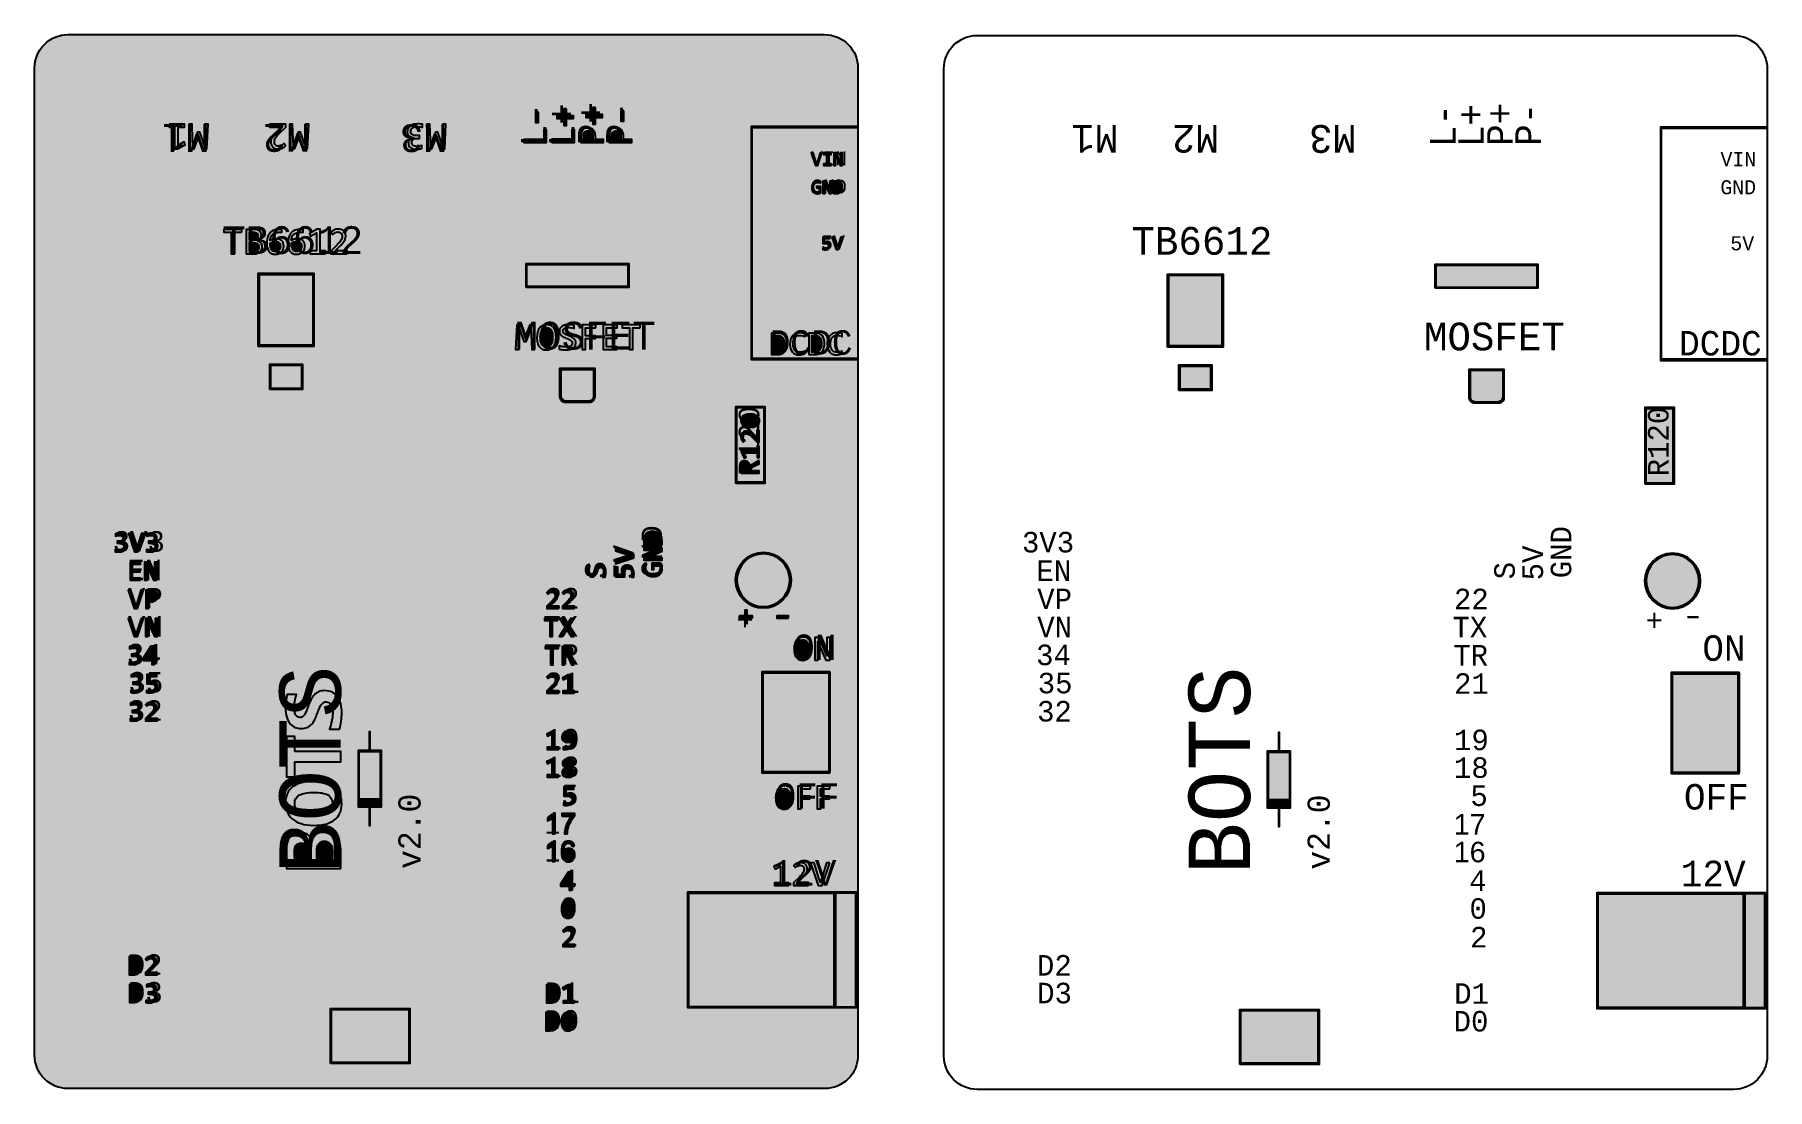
# Model space of a CAD drawing. Extents: x -322 to -166, y -2 to 94.
import ezdxf

# ---------------------------------------------------------------- set-up
doc = ezdxf.new("R2010")
doc.units = 0
doc.header["$MEASUREMENT"] = 0
for name, color, linetype in [('LAYER_1', 7, 'CONTINUOUS'), ('MARKSHAIRLINE', 7, 'CONTINUOUS'), ('MASK', 7, 'CONTINUOUS')]:
    doc.layers.add(name, color=color, linetype=linetype)
doc.styles.add('0', font='consola.ttf', dxfattribs={"height": 1})
doc.styles.add('1', font='arial.ttf', dxfattribs={"height": 1})
doc.styles.add('2', font='consolab.ttf', dxfattribs={"height": 1})
doc.styles.add('3', font='Consolas', dxfattribs={"height": 1})

msp = doc.modelspace()

# ---------------------------------------------------------------- texts
at = {"layer": 'MASK', "color": 7}
for s, height, rotation, style, p in [('L-', 2.29997, 90, '0', (-275.6078, 83.4554)), ('L+', 2.29997, 90, '0', (-273.0779, 83.4635)), ('P+', 2.29997, 90, '0', (-270.4586, 83.5753)), ('P-', 2.29997, 90, '0', (-267.9215, 83.5753)), ('L-', 2.29997, 90, '0', (-193.6612, 83.3862)), ('L+', 2.29997, 90, '0', (-191.1313, 83.3943)), ('P+', 2.29997, 90, '0', (-188.512, 83.5061)), ('P-', 2.29997, 90, '0', (-185.9749, 83.5061)), ('M1', 2.49998, 180, '0', (-306.0159, 85.4698)), ('M2', 2.49998, 180, '0', (-296.9453, 85.4771)), ('M3', 2.49998, 180, '0', (-284.5778, 85.4547)), ('M1', 2.49998, 180, '0', (-224.0693, 85.4006)), ('M2', 2.49998, 180, '0', (-214.9987, 85.4079)), ('M3', 2.49998, 180, '0', (-202.6312, 85.3855)), ('R120', 1.85004, 90, '0', (-256.4206, 53.7935)), ('R120', 1.85004, 90, '0', (-174.474, 53.7243)), ('GND', 1.85004, 90, '0', (-265.1846, 44.6068)), ('GND', 1.85004, 90, '0', (-183.238, 44.5376)), ('5V', 1.85004, 90, '0', (-267.7321, 44.4153)), ('5V', 1.85004, 90, '0', (-185.7855, 44.3461)), ('S', 1.85, 90, '0', (-270.2753, 44.5097)), ('S', 1.85, 90, '0', (-188.3287, 44.4405)), ('+', 1.85, 180, '0', (-256.9151, 41.7421)), ('+', 1.85, 180, '0', (-174.9685, 41.6729)), ('BOTS', 5.535, 90, '2', (-294.1352, 17.8973)), ('BOTS', 5.535, 90, '3', (-212.1886, 17.8281)), ('v2.0', 2.00002, 90, '0', (-286.9463, 18.3377)), ('v2.0', 2.00002, 90, '0', (-204.9997, 18.2685))]:
    msp.add_text(s, height=height, rotation=rotation, dxfattribs=dict(at, style=style)).set_placement(p)
for s, height, style, p in [('VIN', 1.26619, '0', (-251.7349, 81.7514)), ('VIN', 1.26619, '0', (-169.7883, 81.6822)), ('GND', 1.26619, '0', (-251.7486, 79.2167)), ('GND', 1.26619, '0', (-169.802, 79.1475)), ('TB6612', 2.49998, '0', (-304.8313, 73.7695)), ('5V', 1.27102, '0', (-250.8517, 74.168)), ('TB6612', 2.49998, '0', (-222.8847, 73.7003)), ('5V', 1.27102, '0', (-168.9051, 74.0988)), ('MOSFET', 2.49998, '0', (-278.4646, 65.1528)), ('MOSFET', 2.49998, '0', (-196.518, 65.0836)), ('DCDC', 2.20126, '0', (-255.4728, 64.692)), ('DCDC', 2.20126, '0', (-173.5262, 64.6228)), ('3V3', 1.84997, '0', (-314.694, 46.9333)), ('3V3', 1.84997, '0', (-232.7474, 46.8641)), ('EN', 1.84997, '0', (-313.3856, 44.3618)), ('EN', 1.84997, '0', (-231.439, 44.2926)), ('VP', 1.84997, '0', (-313.3161, 41.8218)), ('22', 1.84997, '0', (-275.7614, 41.8105)), ('VP', 1.84997, '0', (-231.3695, 41.7526)), ('22', 1.84997, '0', (-193.8148, 41.7413)), ('VN', 1.84997, '0', (-313.3129, 39.2818)), ('TX', 1.84997, '0', (-275.8921, 39.2818)), ('VN', 1.84997, '0', (-231.3663, 39.2126)), ('TX', 1.84997, '0', (-193.9455, 39.2126)), ('ON', 2.29997, '0', (-253.3703, 37.1654)), ('ON', 2.29997, '0', (-171.4237, 37.0962)), ('34', 1.84997, '0', (-313.4214, 36.7733)), ('TR', 1.84997, '0', (-275.825, 36.7417)), ('34', 1.84997, '0', (-231.4748, 36.7041)), ('TR', 1.84997, '0', (-193.8784, 36.6725)), ('35', 1.84997, '0', (-313.2757, 34.2333)), ('21', 1.84997, '0', (-275.7456, 34.1905)), ('35', 1.84997, '0', (-231.3291, 34.1641)), ('21', 1.84997, '0', (-193.799, 34.1213)), ('32', 1.84997, '0', (-313.3329, 31.6933)), ('32', 1.84997, '0', (-231.3863, 31.6241)), ('19', 1.84997, '0', (-275.7501, 29.1105)), ('19', 1.84997, '0', (-193.8035, 29.0413)), ('18', 1.84997, '0', (-275.7617, 26.6133)), ('18', 1.84997, '0', (-193.8151, 26.5441)), ('5', 1.85, '0', (-274.2772, 24.0846)), ('OFF', 2.29997, '0', (-255.0345, 23.7557)), ('5', 1.85, '0', (-192.3306, 24.0154)), ('OFF', 2.29997, '0', (-173.0879, 23.6865)), ('17', 1.84997, '1', (-275.7808, 21.5022)), ('17', 1.84997, '1', (-193.8342, 21.433)), ('16', 1.84997, '1', (-275.7828, 19.0044)), ('16', 1.84997, '1', (-193.8362, 18.9352)), ('12V', 2.29997, '0', (-255.3142, 16.8401)), ('12V', 2.29997, '0', (-173.3676, 16.7709)), ('4', 1.85, '0', (-274.3899, 16.4193)), ('4', 1.85, '0', (-192.4433, 16.3501)), ('0', 1.85, '0', (-274.3619, 13.9133)), ('0', 1.85, '0', (-192.4153, 13.8441)), ('2', 1.85, '0', (-274.3045, 11.3304)), ('2', 1.85, '0', (-192.3579, 11.2612)), ('D2', 1.84997, '0', (-313.3408, 8.7904)), ('D2', 1.84997, '0', (-231.3942, 8.7212)), ('D3', 1.84997, '0', (-313.3239, 6.2933)), ('D1', 1.84997, '0', (-275.7369, 6.256)), ('D3', 1.84997, '0', (-231.3773, 6.2241)), ('D1', 1.84997, '0', (-193.7903, 6.1868)), ('D0', 1.84997, '0', (-275.7881, 3.7532)), ('D0', 1.84997, '0', (-193.8415, 3.684))]:
    msp.add_text(s, height=height, dxfattribs=dict(at, style=style)).set_placement(p)
at = {"layer": 'MASK', "color": 7, "style": '0', "width": 1.411302}
for p in [(-255.3184, 40.3624), (-173.3718, 40.2932)]:
    msp.add_text('-', height=1.85, dxfattribs=at).set_placement(p)

# ---------------------------------------------------------------- hatches: boundary and pattern name
at = {"layer": 'MARKSHAIRLINE'}
h = msp.add_hatch(color=2, dxfattribs=at)
edge = h.paths.add_edge_path()
edge.add_spline(control_points=[(-247.5138, 64.345), (-247.5138, 64.345), (-247.5138, 64.2433), (-247.5138, 64.2433), (-247.5138, 64.2433), (-257.1544, 64.2433), (-257.1544, 64.2433), (-257.1544, 64.2433), (-257.1544, 85.2712), (-257.1544, 85.2712), (-257.1544, 85.2712), (-247.5138, 85.2712), (-247.5138, 85.2712), (-247.5138, 85.2712), (-247.5138, 85.1751), (-247.5138, 85.1751), (-247.5138, 85.1751), (-257.0537, 85.1751), (-257.0537, 85.1751), (-257.0537, 85.1751), (-257.0537, 64.345), (-257.0537, 64.345), (-257.0537, 64.345), (-247.5138, 64.345), (-247.5138, 64.345)], knot_values=[0, 0, 0, 0, 0.125, 0.125, 0.125, 0.25, 0.25, 0.25, 0.375, 0.375, 0.375, 0.5, 0.5, 0.5, 0.625, 0.625, 0.625, 0.75, 0.75, 0.75, 0.875, 0.875, 0.875, 1, 1, 1, 1], degree=3, periodic=1)
h = msp.add_hatch(color=2, dxfattribs=at)
edge = h.paths.add_edge_path()
edge.add_spline(control_points=[(-165.5672, 64.2758), (-165.5672, 64.2758), (-165.5672, 64.1741), (-165.5672, 64.1741), (-165.5672, 64.1741), (-175.2078, 64.1741), (-175.2078, 64.1741), (-175.2078, 64.1741), (-175.2078, 85.202), (-175.2078, 85.202), (-175.2078, 85.202), (-165.5672, 85.202), (-165.5672, 85.202), (-165.5672, 85.202), (-165.5672, 85.1059), (-165.5672, 85.1059), (-165.5672, 85.1059), (-175.1071, 85.1059), (-175.1071, 85.1059), (-175.1071, 85.1059), (-175.1071, 64.2758), (-175.1071, 64.2758), (-175.1071, 64.2758), (-165.5672, 64.2758), (-165.5672, 64.2758)], knot_values=[0, 0, 0, 0, 0.125, 0.125, 0.125, 0.25, 0.25, 0.25, 0.375, 0.375, 0.375, 0.5, 0.5, 0.5, 0.625, 0.625, 0.625, 0.75, 0.75, 0.75, 0.875, 0.875, 0.875, 1, 1, 1, 1], degree=3, periodic=1)
h = msp.add_hatch(color=2, dxfattribs=at)
edge = h.paths.add_edge_path()
edge.add_spline(control_points=[(-301.581, 65.4371), (-301.581, 65.4371), (-296.556, 65.4371), (-296.556, 65.4371), (-296.556, 65.4371), (-296.556, 72.0308), (-296.556, 72.0308), (-296.556, 72.0308), (-301.581, 72.0308), (-301.581, 72.0308), (-301.581, 72.0308), (-301.581, 65.4371), (-301.581, 65.4371)], knot_values=[0, 0, 0, 0, 0.25, 0.25, 0.25, 0.5, 0.5, 0.5, 0.75, 0.75, 0.75, 1, 1, 1, 1], degree=3, periodic=1)
h = msp.add_hatch(color=2, dxfattribs=at)
edge = h.paths.add_edge_path()
edge.add_spline(control_points=[(-301.469, 65.555), (-301.469, 65.555), (-296.668, 65.555), (-296.668, 65.555), (-296.668, 65.555), (-296.668, 71.9206), (-296.668, 71.9206), (-296.668, 71.9206), (-301.469, 71.9206), (-301.469, 71.9206), (-301.469, 71.9206), (-301.469, 65.555), (-301.469, 65.555)], knot_values=[0, 0, 0, 0, 0.25, 0.25, 0.25, 0.5, 0.5, 0.5, 0.75, 0.75, 0.75, 1, 1, 1, 1], degree=3, periodic=1)
h = msp.add_hatch(color=2, dxfattribs=at)
edge = h.paths.add_edge_path()
edge.add_spline(control_points=[(-277.4461, 70.752), (-277.4461, 70.752), (-268.1913, 70.752), (-268.1913, 70.752), (-268.1913, 70.752), (-268.1913, 72.906), (-268.1913, 72.906), (-268.1913, 72.906), (-277.4461, 72.906), (-277.4461, 72.906), (-277.4461, 72.906), (-277.4461, 70.752), (-277.4461, 70.752)], knot_values=[0, 0, 0, 0, 0.25, 0.25, 0.25, 0.5, 0.5, 0.5, 0.75, 0.75, 0.75, 1, 1, 1, 1], degree=3, periodic=1)
h = msp.add_hatch(color=2, dxfattribs=at)
edge = h.paths.add_edge_path()
edge.add_spline(control_points=[(-277.3577, 70.8288), (-277.3577, 70.8288), (-268.2797, 70.8288), (-268.2797, 70.8288), (-268.2797, 70.8288), (-268.2797, 72.8292), (-268.2797, 72.8292), (-268.2797, 72.8292), (-277.3577, 72.8292), (-277.3577, 72.8292), (-277.3577, 72.8292), (-277.3577, 70.8288), (-277.3577, 70.8288)], knot_values=[0, 0, 0, 0, 0.25, 0.25, 0.25, 0.5, 0.5, 0.5, 0.75, 0.75, 0.75, 1, 1, 1, 1], degree=3, periodic=1)
h = msp.add_hatch(color=2, dxfattribs=at)
edge = h.paths.add_edge_path()
edge.add_spline(control_points=[(-219.6344, 65.3679), (-219.6344, 65.3679), (-214.6094, 65.3679), (-214.6094, 65.3679), (-214.6094, 65.3679), (-214.6094, 71.9616), (-214.6094, 71.9616), (-214.6094, 71.9616), (-219.6344, 71.9616), (-219.6344, 71.9616), (-219.6344, 71.9616), (-219.6344, 65.3679), (-219.6344, 65.3679)], knot_values=[0, 0, 0, 0, 0.25, 0.25, 0.25, 0.5, 0.5, 0.5, 0.75, 0.75, 0.75, 1, 1, 1, 1], degree=3, periodic=1)
h = msp.add_hatch(color=2, dxfattribs=at)
edge = h.paths.add_edge_path()
edge.add_spline(control_points=[(-219.5224, 65.4858), (-219.5224, 65.4858), (-214.7214, 65.4858), (-214.7214, 65.4858), (-214.7214, 65.4858), (-214.7214, 71.8514), (-214.7214, 71.8514), (-214.7214, 71.8514), (-219.5224, 71.8514), (-219.5224, 71.8514), (-219.5224, 71.8514), (-219.5224, 65.4858), (-219.5224, 65.4858)], knot_values=[0, 0, 0, 0, 0.25, 0.25, 0.25, 0.5, 0.5, 0.5, 0.75, 0.75, 0.75, 1, 1, 1, 1], degree=3, periodic=1)
h = msp.add_hatch(color=2, dxfattribs=at)
edge = h.paths.add_edge_path()
edge.add_spline(control_points=[(-195.4995, 70.6828), (-195.4995, 70.6828), (-186.2447, 70.6828), (-186.2447, 70.6828), (-186.2447, 70.6828), (-186.2447, 72.8368), (-186.2447, 72.8368), (-186.2447, 72.8368), (-195.4995, 72.8368), (-195.4995, 72.8368), (-195.4995, 72.8368), (-195.4995, 70.6828), (-195.4995, 70.6828)], knot_values=[0, 0, 0, 0, 0.25, 0.25, 0.25, 0.5, 0.5, 0.5, 0.75, 0.75, 0.75, 1, 1, 1, 1], degree=3, periodic=1)
h = msp.add_hatch(color=2, dxfattribs=at)
edge = h.paths.add_edge_path()
edge.add_spline(control_points=[(-195.4111, 70.7596), (-195.4111, 70.7596), (-186.3331, 70.7596), (-186.3331, 70.7596), (-186.3331, 70.7596), (-186.3331, 72.76), (-186.3331, 72.76), (-186.3331, 72.76), (-195.4111, 72.76), (-195.4111, 72.76), (-195.4111, 72.76), (-195.4111, 70.7596), (-195.4111, 70.7596)], knot_values=[0, 0, 0, 0, 0.25, 0.25, 0.25, 0.5, 0.5, 0.5, 0.75, 0.75, 0.75, 1, 1, 1, 1], degree=3, periodic=1)
h = msp.add_hatch(color=2, dxfattribs=at)
edge = h.paths.add_edge_path()
edge.add_spline(control_points=[(-300.5425, 61.546), (-300.5425, 61.546), (-297.5945, 61.546), (-297.5945, 61.546), (-297.5945, 61.546), (-297.5945, 63.8388), (-297.5945, 63.8388), (-297.5945, 63.8388), (-300.5425, 63.8388), (-300.5425, 63.8388), (-300.5425, 63.8388), (-300.5425, 61.546), (-300.5425, 61.546)], knot_values=[0, 0, 0, 0, 0.25, 0.25, 0.25, 0.5, 0.5, 0.5, 0.75, 0.75, 0.75, 1, 1, 1, 1], degree=3, periodic=1)
h = msp.add_hatch(color=2, dxfattribs=at)
edge = h.paths.add_edge_path()
edge.add_spline(control_points=[(-300.4445, 61.6397), (-300.4445, 61.6397), (-297.6925, 61.6397), (-297.6925, 61.6397), (-297.6925, 61.6397), (-297.6925, 63.7365), (-297.6925, 63.7365), (-297.6925, 63.7365), (-300.4445, 63.7365), (-300.4445, 63.7365), (-300.4445, 63.7365), (-300.4445, 61.6397), (-300.4445, 61.6397)], knot_values=[0, 0, 0, 0, 0.25, 0.25, 0.25, 0.5, 0.5, 0.5, 0.75, 0.75, 0.75, 1, 1, 1, 1], degree=3, periodic=1)
h = msp.add_hatch(color=2, dxfattribs=at)
edge = h.paths.add_edge_path()
edge.add_spline(control_points=[(-273.8824, 60.3841), (-273.8824, 60.3841), (-271.755, 60.3841), (-271.755, 60.3841), (-271.6223, 60.3842), (-271.4951, 60.437), (-271.4013, 60.5309), (-271.3076, 60.6248), (-271.2549, 60.7514), (-271.255, 60.8841), (-271.255, 60.8841), (-271.255, 63.4679), (-271.255, 63.4679), (-271.255, 63.4679), (-274.3824, 63.4679), (-274.3824, 63.4679), (-274.3824, 63.4679), (-274.3824, 60.8841), (-274.3824, 60.8841), (-274.3823, 60.7514), (-274.3295, 60.6242), (-274.2356, 60.5304), (-274.1417, 60.4367), (-274.015, 60.384), (-273.8824, 60.3841)], knot_values=[0, 0, 0, 0, 0.125, 0.125, 0.125, 0.25, 0.25, 0.25, 0.375, 0.375, 0.375, 0.5, 0.5, 0.5, 0.625, 0.625, 0.625, 0.75, 0.75, 0.75, 0.875, 0.875, 0.875, 1, 1, 1, 1], degree=3, periodic=1)
h = msp.add_hatch(color=2, dxfattribs=at)
edge = h.paths.add_edge_path()
edge.add_spline(control_points=[(-273.81, 60.489), (-273.81, 60.489), (-271.8274, 60.489), (-271.8274, 60.489), (-271.7037, 60.4891), (-271.5851, 60.5383), (-271.4977, 60.6258), (-271.4104, 60.7133), (-271.3613, 60.8313), (-271.3614, 60.955), (-271.3614, 60.955), (-271.3614, 63.363), (-271.3614, 63.363), (-271.3614, 63.363), (-274.276, 63.363), (-274.276, 63.363), (-274.276, 63.363), (-274.276, 60.955), (-274.276, 60.955), (-274.2759, 60.8313), (-274.2267, 60.7128), (-274.1392, 60.6253), (-274.0517, 60.538), (-273.9336, 60.4889), (-273.81, 60.489)], knot_values=[0, 0, 0, 0, 0.125, 0.125, 0.125, 0.25, 0.25, 0.25, 0.375, 0.375, 0.375, 0.5, 0.5, 0.5, 0.625, 0.625, 0.625, 0.75, 0.75, 0.75, 0.875, 0.875, 0.875, 1, 1, 1, 1], degree=3, periodic=1)
h = msp.add_hatch(color=2, dxfattribs=at)
edge = h.paths.add_edge_path()
edge.add_spline(control_points=[(-218.5959, 61.4768), (-218.5959, 61.4768), (-215.6479, 61.4768), (-215.6479, 61.4768), (-215.6479, 61.4768), (-215.6479, 63.7696), (-215.6479, 63.7696), (-215.6479, 63.7696), (-218.5959, 63.7696), (-218.5959, 63.7696), (-218.5959, 63.7696), (-218.5959, 61.4768), (-218.5959, 61.4768)], knot_values=[0, 0, 0, 0, 0.25, 0.25, 0.25, 0.5, 0.5, 0.5, 0.75, 0.75, 0.75, 1, 1, 1, 1], degree=3, periodic=1)
h = msp.add_hatch(color=2, dxfattribs=at)
edge = h.paths.add_edge_path()
edge.add_spline(control_points=[(-218.4979, 61.5705), (-218.4979, 61.5705), (-215.7459, 61.5705), (-215.7459, 61.5705), (-215.7459, 61.5705), (-215.7459, 63.6673), (-215.7459, 63.6673), (-215.7459, 63.6673), (-218.4979, 63.6673), (-218.4979, 63.6673), (-218.4979, 63.6673), (-218.4979, 61.5705), (-218.4979, 61.5705)], knot_values=[0, 0, 0, 0, 0.25, 0.25, 0.25, 0.5, 0.5, 0.5, 0.75, 0.75, 0.75, 1, 1, 1, 1], degree=3, periodic=1)
h = msp.add_hatch(color=2, dxfattribs=at)
edge = h.paths.add_edge_path()
edge.add_spline(control_points=[(-191.9358, 60.3149), (-191.9358, 60.3149), (-189.8084, 60.3149), (-189.8084, 60.3149), (-189.6757, 60.315), (-189.5485, 60.3678), (-189.4547, 60.4617), (-189.361, 60.5556), (-189.3083, 60.6822), (-189.3084, 60.8149), (-189.3084, 60.8149), (-189.3084, 63.3987), (-189.3084, 63.3987), (-189.3084, 63.3987), (-192.4358, 63.3987), (-192.4358, 63.3987), (-192.4358, 63.3987), (-192.4358, 60.8149), (-192.4358, 60.8149), (-192.4357, 60.6822), (-192.3829, 60.555), (-192.289, 60.4612), (-192.1951, 60.3675), (-192.0684, 60.3148), (-191.9358, 60.3149)], knot_values=[0, 0, 0, 0, 0.125, 0.125, 0.125, 0.25, 0.25, 0.25, 0.375, 0.375, 0.375, 0.5, 0.5, 0.5, 0.625, 0.625, 0.625, 0.75, 0.75, 0.75, 0.875, 0.875, 0.875, 1, 1, 1, 1], degree=3, periodic=1)
h = msp.add_hatch(color=2, dxfattribs=at)
edge = h.paths.add_edge_path()
edge.add_spline(control_points=[(-191.8634, 60.4198), (-191.8634, 60.4198), (-189.8808, 60.4198), (-189.8808, 60.4198), (-189.7571, 60.4199), (-189.6385, 60.4691), (-189.5511, 60.5566), (-189.4638, 60.6441), (-189.4147, 60.7621), (-189.4148, 60.8858), (-189.4148, 60.8858), (-189.4148, 63.2938), (-189.4148, 63.2938), (-189.4148, 63.2938), (-192.3294, 63.2938), (-192.3294, 63.2938), (-192.3294, 63.2938), (-192.3294, 60.8858), (-192.3294, 60.8858), (-192.3293, 60.7621), (-192.2801, 60.6436), (-192.1926, 60.5561), (-192.1051, 60.4688), (-191.987, 60.4197), (-191.8634, 60.4198)], knot_values=[0, 0, 0, 0, 0.125, 0.125, 0.125, 0.25, 0.25, 0.25, 0.375, 0.375, 0.375, 0.5, 0.5, 0.5, 0.625, 0.625, 0.625, 0.75, 0.75, 0.75, 0.875, 0.875, 0.875, 1, 1, 1, 1], degree=3, periodic=1)
h = msp.add_hatch(color=2, dxfattribs=at)
edge = h.paths.add_edge_path()
edge.add_spline(control_points=[(-258.5358, 53.0867), (-258.5358, 53.0867), (-255.9262, 53.0867), (-255.9262, 53.0867), (-255.9262, 53.0867), (-255.9262, 60.0202), (-255.9262, 60.0202), (-255.9262, 60.0202), (-258.5358, 60.0202), (-258.5358, 60.0202), (-258.5358, 60.0202), (-258.5358, 53.0867), (-258.5358, 53.0867)], knot_values=[0, 0, 0, 0, 0.25, 0.25, 0.25, 0.5, 0.5, 0.5, 0.75, 0.75, 0.75, 1, 1, 1, 1], degree=3, periodic=1)
h = msp.add_hatch(color=2, dxfattribs=at)
edge = h.paths.add_edge_path()
edge.add_spline(control_points=[(-258.4392, 53.189), (-258.4392, 53.189), (-256.0228, 53.189), (-256.0228, 53.189), (-256.0228, 53.189), (-256.0228, 59.9179), (-256.0228, 59.9179), (-256.0228, 59.9179), (-258.4392, 59.9179), (-258.4392, 59.9179), (-258.4392, 59.9179), (-258.4392, 53.189), (-258.4392, 53.189)], knot_values=[0, 0, 0, 0, 0.25, 0.25, 0.25, 0.5, 0.5, 0.5, 0.75, 0.75, 0.75, 1, 1, 1, 1], degree=3, periodic=1)
h = msp.add_hatch(color=2, dxfattribs=at)
edge = h.paths.add_edge_path()
edge.add_spline(control_points=[(-176.5892, 53.0175), (-176.5892, 53.0175), (-173.9796, 53.0175), (-173.9796, 53.0175), (-173.9796, 53.0175), (-173.9796, 59.951), (-173.9796, 59.951), (-173.9796, 59.951), (-176.5892, 59.951), (-176.5892, 59.951), (-176.5892, 59.951), (-176.5892, 53.0175), (-176.5892, 53.0175)], knot_values=[0, 0, 0, 0, 0.25, 0.25, 0.25, 0.5, 0.5, 0.5, 0.75, 0.75, 0.75, 1, 1, 1, 1], degree=3, periodic=1)
h = msp.add_hatch(color=2, dxfattribs=at)
edge = h.paths.add_edge_path()
edge.add_spline(control_points=[(-176.4926, 53.1198), (-176.4926, 53.1198), (-174.0762, 53.1198), (-174.0762, 53.1198), (-174.0762, 53.1198), (-174.0762, 59.8487), (-174.0762, 59.8487), (-174.0762, 59.8487), (-176.4926, 59.8487), (-176.4926, 59.8487), (-176.4926, 59.8487), (-176.4926, 53.1198), (-176.4926, 53.1198)], knot_values=[0, 0, 0, 0, 0.25, 0.25, 0.25, 0.5, 0.5, 0.5, 0.75, 0.75, 0.75, 1, 1, 1, 1], degree=3, periodic=1)
h = msp.add_hatch(color=2, dxfattribs=at)
edge = h.paths.add_edge_path()
edge.add_spline(control_points=[(-290.4823, 28.9687), (-290.4823, 28.9687), (-290.4823, 28.9187), (-290.4823, 28.9187), (-290.4823, 28.9187), (-290.4823, 24.6322), (-290.4823, 24.6322), (-290.4823, 24.6322), (-290.4823, 24.5322), (-290.4823, 24.5322), (-290.4823, 24.5322), (-290.4823, 24.0187), (-290.4823, 24.0187), (-290.4823, 24.0187), (-290.4823, 23.9687), (-290.4823, 23.9687), (-290.4823, 23.9687), (-290.4823, 23.9187), (-290.4823, 23.9187), (-290.4823, 23.9187), (-291.4823, 23.9187), (-291.4823, 23.9187), (-291.4823, 23.9187), (-291.4823, 22.2425), (-291.4823, 22.2425), (-291.4823, 22.2425), (-291.5823, 22.2425), (-291.5823, 22.2425), (-291.5823, 22.2425), (-291.5823, 23.9187), (-291.5823, 23.9187), (-291.5823, 23.9187), (-292.5823, 23.9187), (-292.5823, 23.9187), (-292.5823, 23.9187), (-292.5823, 23.9687), (-292.5823, 23.9687), (-292.5823, 23.9687), (-292.5823, 24.0187), (-292.5823, 24.0187), (-292.5823, 24.0187), (-292.5823, 24.5322), (-292.5823, 24.5322), (-292.5823, 24.5322), (-292.5823, 24.6322), (-292.5823, 24.6322), (-292.5823, 24.6322), (-292.5823, 28.9187), (-292.5823, 28.9187), (-292.5823, 28.9187), (-292.5823, 28.9687), (-292.5823, 28.9687), (-292.5823, 28.9687), (-292.5823, 29.0187), (-292.5823, 29.0187), (-292.5823, 29.0187), (-291.5823, 29.0187), (-291.5823, 29.0187), (-291.5823, 29.0187), (-291.5823, 30.6949), (-291.5823, 30.6949), (-291.5823, 30.6949), (-291.4823, 30.6949), (-291.4823, 30.6949), (-291.4823, 30.6949), (-291.4823, 29.0187), (-291.4823, 29.0187), (-291.4823, 29.0187), (-290.4823, 29.0187), (-290.4823, 29.0187), (-290.4823, 29.0187), (-290.4823, 28.9687), (-290.4823, 28.9687)], knot_values=[0, 0, 0, 0, 0.04166667, 0.04166667, 0.04166667, 0.08333333, 0.08333333, 0.08333333, 0.125, 0.125, 0.125, 0.16666667, 0.16666667, 0.16666667, 0.20833333, 0.20833333, 0.20833333, 0.25, 0.25, 0.25, 0.29166667, 0.29166667, 0.29166667, 0.33333333, 0.33333333, 0.33333333, 0.375, 0.375, 0.375, 0.41666667, 0.41666667, 0.41666667, 0.45833333, 0.45833333, 0.45833333, 0.5, 0.5, 0.5, 0.54166667, 0.54166667, 0.54166667, 0.58333333, 0.58333333, 0.58333333, 0.625, 0.625, 0.625, 0.66666667, 0.66666667, 0.66666667, 0.70833333, 0.70833333, 0.70833333, 0.75, 0.75, 0.75, 0.79166667, 0.79166667, 0.79166667, 0.83333333, 0.83333333, 0.83333333, 0.875, 0.875, 0.875, 0.91666667, 0.91666667, 0.91666667, 0.95833333, 0.95833333, 0.95833333, 1, 1, 1, 1], degree=3, periodic=1)
h = msp.add_hatch(color=2, dxfattribs=at)
edge = h.paths.add_edge_path()
edge.add_spline(control_points=[(-208.5357, 28.8995), (-208.5357, 28.8995), (-208.5357, 28.8495), (-208.5357, 28.8495), (-208.5357, 28.8495), (-208.5357, 24.563), (-208.5357, 24.563), (-208.5357, 24.563), (-208.5357, 24.463), (-208.5357, 24.463), (-208.5357, 24.463), (-208.5357, 23.9495), (-208.5357, 23.9495), (-208.5357, 23.9495), (-208.5357, 23.8995), (-208.5357, 23.8995), (-208.5357, 23.8995), (-208.5357, 23.8495), (-208.5357, 23.8495), (-208.5357, 23.8495), (-209.5357, 23.8495), (-209.5357, 23.8495), (-209.5357, 23.8495), (-209.5357, 22.1733), (-209.5357, 22.1733), (-209.5357, 22.1733), (-209.6357, 22.1733), (-209.6357, 22.1733), (-209.6357, 22.1733), (-209.6357, 23.8495), (-209.6357, 23.8495), (-209.6357, 23.8495), (-210.6357, 23.8495), (-210.6357, 23.8495), (-210.6357, 23.8495), (-210.6357, 23.8995), (-210.6357, 23.8995), (-210.6357, 23.8995), (-210.6357, 23.9495), (-210.6357, 23.9495), (-210.6357, 23.9495), (-210.6357, 24.463), (-210.6357, 24.463), (-210.6357, 24.463), (-210.6357, 24.563), (-210.6357, 24.563), (-210.6357, 24.563), (-210.6357, 28.8495), (-210.6357, 28.8495), (-210.6357, 28.8495), (-210.6357, 28.8995), (-210.6357, 28.8995), (-210.6357, 28.8995), (-210.6357, 28.9495), (-210.6357, 28.9495), (-210.6357, 28.9495), (-209.6357, 28.9495), (-209.6357, 28.9495), (-209.6357, 28.9495), (-209.6357, 30.6257), (-209.6357, 30.6257), (-209.6357, 30.6257), (-209.5357, 30.6257), (-209.5357, 30.6257), (-209.5357, 30.6257), (-209.5357, 28.9495), (-209.5357, 28.9495), (-209.5357, 28.9495), (-208.5357, 28.9495), (-208.5357, 28.9495), (-208.5357, 28.9495), (-208.5357, 28.8995), (-208.5357, 28.8995)], knot_values=[0, 0, 0, 0, 0.04166667, 0.04166667, 0.04166667, 0.08333333, 0.08333333, 0.08333333, 0.125, 0.125, 0.125, 0.16666667, 0.16666667, 0.16666667, 0.20833333, 0.20833333, 0.20833333, 0.25, 0.25, 0.25, 0.29166667, 0.29166667, 0.29166667, 0.33333333, 0.33333333, 0.33333333, 0.375, 0.375, 0.375, 0.41666667, 0.41666667, 0.41666667, 0.45833333, 0.45833333, 0.45833333, 0.5, 0.5, 0.5, 0.54166667, 0.54166667, 0.54166667, 0.58333333, 0.58333333, 0.58333333, 0.625, 0.625, 0.625, 0.66666667, 0.66666667, 0.66666667, 0.70833333, 0.70833333, 0.70833333, 0.75, 0.75, 0.75, 0.79166667, 0.79166667, 0.79166667, 0.83333333, 0.83333333, 0.83333333, 0.875, 0.875, 0.875, 0.91666667, 0.91666667, 0.91666667, 0.95833333, 0.95833333, 0.95833333, 1, 1, 1, 1], degree=3, periodic=1)
h = msp.add_hatch(color=2, dxfattribs=at)
edge = h.paths.add_edge_path()
edge.add_spline(control_points=[(-290.5823, 24.6322), (-290.5823, 24.6322), (-290.5823, 28.9187), (-290.5823, 28.9187), (-290.5823, 28.9187), (-292.4823, 28.9187), (-292.4823, 28.9187), (-292.4823, 28.9187), (-292.4823, 24.6322), (-292.4823, 24.6322), (-292.4823, 24.6322), (-290.5823, 24.6322), (-290.5823, 24.6322)], knot_values=[0, 0, 0, 0, 0.25, 0.25, 0.25, 0.5, 0.5, 0.5, 0.75, 0.75, 0.75, 1, 1, 1, 1], degree=3, periodic=1)
h = msp.add_hatch(color=2, dxfattribs=at)
edge = h.paths.add_edge_path()
edge.add_spline(control_points=[(-208.6357, 24.563), (-208.6357, 24.563), (-208.6357, 28.8495), (-208.6357, 28.8495), (-208.6357, 28.8495), (-210.5357, 28.8495), (-210.5357, 28.8495), (-210.5357, 28.8495), (-210.5357, 24.563), (-210.5357, 24.563), (-210.5357, 24.563), (-208.6357, 24.563), (-208.6357, 24.563)], knot_values=[0, 0, 0, 0, 0.25, 0.25, 0.25, 0.5, 0.5, 0.5, 0.75, 0.75, 0.75, 1, 1, 1, 1], degree=3, periodic=1)
h = msp.add_hatch(color=2, dxfattribs=at)
edge = h.paths.add_edge_path()
edge.add_spline(control_points=[(-290.5823, 24.0187), (-290.5823, 24.0187), (-290.5823, 24.5322), (-290.5823, 24.5322), (-290.5823, 24.5322), (-292.4823, 24.5322), (-292.4823, 24.5322), (-292.4823, 24.5322), (-292.4823, 24.0187), (-292.4823, 24.0187), (-292.4823, 24.0187), (-290.5823, 24.0187), (-290.5823, 24.0187)], knot_values=[0, 0, 0, 0, 0.25, 0.25, 0.25, 0.5, 0.5, 0.5, 0.75, 0.75, 0.75, 1, 1, 1, 1], degree=3, periodic=1)
h = msp.add_hatch(color=2, dxfattribs=at)
edge = h.paths.add_edge_path()
edge.add_spline(control_points=[(-208.6357, 23.9495), (-208.6357, 23.9495), (-208.6357, 24.463), (-208.6357, 24.463), (-208.6357, 24.463), (-210.5357, 24.463), (-210.5357, 24.463), (-210.5357, 24.463), (-210.5357, 23.9495), (-210.5357, 23.9495), (-210.5357, 23.9495), (-208.6357, 23.9495), (-208.6357, 23.9495)], knot_values=[0, 0, 0, 0, 0.25, 0.25, 0.25, 0.5, 0.5, 0.5, 0.75, 0.75, 0.75, 1, 1, 1, 1], degree=3, periodic=1)
h = msp.add_hatch(color=2, dxfattribs=at)
edge = h.paths.add_edge_path()
edge.add_spline(control_points=[(-247.6297, 5.8007), (-247.6297, 5.8007), (-247.6297, 16.266), (-247.6297, 16.266), (-247.6297, 16.266), (-262.8641, 16.266), (-262.8641, 16.266), (-262.8641, 16.266), (-262.8641, 5.8007), (-262.8641, 5.8007), (-262.8641, 5.8007), (-247.6297, 5.8007), (-247.6297, 5.8007)], knot_values=[0, 0, 0, 0, 0.25, 0.25, 0.25, 0.5, 0.5, 0.5, 0.75, 0.75, 0.75, 1, 1, 1, 1], degree=3, periodic=1)
h = msp.add_hatch(color=2, dxfattribs=at)
edge = h.paths.add_edge_path()
edge.add_spline(control_points=[(-249.7009, 5.9118), (-249.7009, 5.9118), (-249.7009, 16.1549), (-249.7009, 16.1549), (-249.7009, 16.1549), (-262.7642, 16.1549), (-262.7642, 16.1549), (-262.7642, 16.1549), (-262.7642, 5.9118), (-262.7642, 5.9118), (-262.7642, 5.9118), (-249.7009, 5.9118), (-249.7009, 5.9118)], knot_values=[0, 0, 0, 0, 0.25, 0.25, 0.25, 0.5, 0.5, 0.5, 0.75, 0.75, 0.75, 1, 1, 1, 1], degree=3, periodic=1)
h = msp.add_hatch(color=2, dxfattribs=at)
edge = h.paths.add_edge_path()
edge.add_spline(control_points=[(-249.6086, 5.9134), (-249.6086, 5.9134), (-249.6086, 16.1565), (-249.6086, 16.1565), (-249.6086, 16.1565), (-247.7309, 16.1565), (-247.7309, 16.1565), (-247.7309, 16.1565), (-247.7309, 5.9134), (-247.7309, 5.9134), (-247.7309, 5.9134), (-249.6086, 5.9134), (-249.6086, 5.9134)], knot_values=[0, 0, 0, 0, 0.25, 0.25, 0.25, 0.5, 0.5, 0.5, 0.75, 0.75, 0.75, 1, 1, 1, 1], degree=3, periodic=1)
h = msp.add_hatch(color=2, dxfattribs=at)
edge = h.paths.add_edge_path()
edge.add_spline(control_points=[(-165.6831, 5.7315), (-165.6831, 5.7315), (-165.6831, 16.1968), (-165.6831, 16.1968), (-165.6831, 16.1968), (-180.9175, 16.1968), (-180.9175, 16.1968), (-180.9175, 16.1968), (-180.9175, 5.7315), (-180.9175, 5.7315), (-180.9175, 5.7315), (-165.6831, 5.7315), (-165.6831, 5.7315)], knot_values=[0, 0, 0, 0, 0.25, 0.25, 0.25, 0.5, 0.5, 0.5, 0.75, 0.75, 0.75, 1, 1, 1, 1], degree=3, periodic=1)
h = msp.add_hatch(color=2, dxfattribs=at)
edge = h.paths.add_edge_path()
edge.add_spline(control_points=[(-167.7543, 5.8426), (-167.7543, 5.8426), (-167.7543, 16.0857), (-167.7543, 16.0857), (-167.7543, 16.0857), (-180.8176, 16.0857), (-180.8176, 16.0857), (-180.8176, 16.0857), (-180.8176, 5.8426), (-180.8176, 5.8426), (-180.8176, 5.8426), (-167.7543, 5.8426), (-167.7543, 5.8426)], knot_values=[0, 0, 0, 0, 0.25, 0.25, 0.25, 0.5, 0.5, 0.5, 0.75, 0.75, 0.75, 1, 1, 1, 1], degree=3, periodic=1)
h = msp.add_hatch(color=2, dxfattribs=at)
edge = h.paths.add_edge_path()
edge.add_spline(control_points=[(-167.662, 5.8442), (-167.662, 5.8442), (-167.662, 16.0873), (-167.662, 16.0873), (-167.662, 16.0873), (-165.7843, 16.0873), (-165.7843, 16.0873), (-165.7843, 16.0873), (-165.7843, 5.8442), (-165.7843, 5.8442), (-165.7843, 5.8442), (-167.662, 5.8442), (-167.662, 5.8442)], knot_values=[0, 0, 0, 0, 0.25, 0.25, 0.25, 0.5, 0.5, 0.5, 0.75, 0.75, 0.75, 1, 1, 1, 1], degree=3, periodic=1)
h = msp.add_hatch(color=2, dxfattribs=at)
edge = h.paths.add_edge_path()
edge.add_spline(control_points=[(-295.0552, 0.7902), (-295.0552, 0.7902), (-287.9196, 0.7902), (-287.9196, 0.7902), (-287.9196, 0.7902), (-287.9196, 5.7432), (-287.9196, 5.7432), (-287.9196, 5.7432), (-295.0552, 5.7432), (-295.0552, 5.7432), (-295.0552, 5.7432), (-295.0552, 0.7902), (-295.0552, 0.7902)], knot_values=[0, 0, 0, 0, 0.25, 0.25, 0.25, 0.5, 0.5, 0.5, 0.75, 0.75, 0.75, 1, 1, 1, 1], degree=3, periodic=1)
h = msp.add_hatch(color=2, dxfattribs=at)
edge = h.paths.add_edge_path()
edge.add_spline(control_points=[(-294.962, 0.8825), (-294.962, 0.8825), (-288.0128, 0.8825), (-288.0128, 0.8825), (-288.0128, 0.8825), (-288.0128, 5.6509), (-288.0128, 5.6509), (-288.0128, 5.6509), (-294.962, 5.6509), (-294.962, 5.6509), (-294.962, 5.6509), (-294.962, 0.8825), (-294.962, 0.8825)], knot_values=[0, 0, 0, 0, 0.25, 0.25, 0.25, 0.5, 0.5, 0.5, 0.75, 0.75, 0.75, 1, 1, 1, 1], degree=3, periodic=1)
h = msp.add_hatch(color=2, dxfattribs=at)
edge = h.paths.add_edge_path()
edge.add_spline(control_points=[(-213.1086, 0.721), (-213.1086, 0.721), (-205.973, 0.721), (-205.973, 0.721), (-205.973, 0.721), (-205.973, 5.674), (-205.973, 5.674), (-205.973, 5.674), (-213.1086, 5.674), (-213.1086, 5.674), (-213.1086, 5.674), (-213.1086, 0.721), (-213.1086, 0.721)], knot_values=[0, 0, 0, 0, 0.25, 0.25, 0.25, 0.5, 0.5, 0.5, 0.75, 0.75, 0.75, 1, 1, 1, 1], degree=3, periodic=1)
h = msp.add_hatch(color=2, dxfattribs=at)
edge = h.paths.add_edge_path()
edge.add_spline(control_points=[(-213.0154, 0.8133), (-213.0154, 0.8133), (-206.0662, 0.8133), (-206.0662, 0.8133), (-206.0662, 0.8133), (-206.0662, 5.5817), (-206.0662, 5.5817), (-206.0662, 5.5817), (-213.0154, 5.5817), (-213.0154, 5.5817), (-213.0154, 5.5817), (-213.0154, 0.8133), (-213.0154, 0.8133)], knot_values=[0, 0, 0, 0, 0.25, 0.25, 0.25, 0.5, 0.5, 0.5, 0.75, 0.75, 0.75, 1, 1, 1, 1], degree=3, periodic=1)
at = {"layer": 'MASK'}
h = msp.add_hatch(color=18, dxfattribs=at)
edge = h.paths.add_edge_path()
edge.add_spline(control_points=[(-279.9318, -1.4633), (-279.9318, -1.4633), (-250.5297, -1.4633), (-250.5297, -1.4633), (-249.7335, -1.4628), (-248.9702, -1.146), (-248.4076, -0.5827), (-247.845, -0.0194), (-247.5292, 0.7405), (-247.5297, 1.5367), (-247.5297, 1.5367), (-247.5297, 90.5367), (-247.5297, 90.5367), (-247.5302, 91.3329), (-247.847, 92.0962), (-248.4103, 92.6588), (-248.9736, 93.2214), (-249.7335, 93.5372), (-250.5297, 93.5367), (-250.5297, 93.5367), (-318.7297, 93.5367), (-318.7297, 93.5367), (-319.5259, 93.5362), (-320.2892, 93.2194), (-320.8518, 92.6561), (-321.4144, 92.0928), (-321.7302, 91.3329), (-321.7297, 90.5367), (-321.7297, 90.5367), (-321.7297, 1.5367), (-321.7297, 1.5367), (-321.7292, 0.7405), (-321.4124, -0.0228), (-320.8491, -0.5854), (-320.2858, -1.148), (-319.5259, -1.4638), (-318.7297, -1.4633), (-318.7297, -1.4633), (-279.9318, -1.4633), (-279.9318, -1.4633)], knot_values=[0, 0, 0, 0, 0.07692308, 0.07692308, 0.07692308, 0.15384615, 0.15384615, 0.15384615, 0.23076923, 0.23076923, 0.23076923, 0.30769231, 0.30769231, 0.30769231, 0.38461538, 0.38461538, 0.38461538, 0.46153846, 0.46153846, 0.46153846, 0.53846154, 0.53846154, 0.53846154, 0.61538462, 0.61538462, 0.61538462, 0.69230769, 0.69230769, 0.69230769, 0.76923077, 0.76923077, 0.76923077, 0.84615385, 0.84615385, 0.84615385, 0.92307692, 0.92307692, 0.92307692, 1, 1, 1, 1], degree=3, periodic=1)
h = msp.add_hatch(color=18, dxfattribs=at)
edge = h.paths.add_edge_path()
edge.add_spline(control_points=[(-276.3297, 86.5566), (-276.3297, 86.5566), (-276.3297, 85.6239), (-276.3297, 85.6239), (-276.3297, 85.6239), (-276.5853, 85.6239), (-276.5853, 85.6239), (-276.5853, 85.6239), (-276.5853, 86.5566), (-276.5853, 86.5566), (-276.5853, 86.5566), (-276.3297, 86.5566), (-276.3297, 86.5566)], knot_values=[0, 0, 0, 0, 0.25, 0.25, 0.25, 0.5, 0.5, 0.5, 0.75, 0.75, 0.75, 1, 1, 1, 1], degree=3, periodic=1)
h = msp.add_hatch(color=18, dxfattribs=at)
edge = h.paths.add_edge_path()
edge.add_spline(control_points=[(-273.8094, 86.8458), (-273.8094, 86.8458), (-273.8094, 86.2325), (-273.8094, 86.2325), (-273.8094, 86.2325), (-273.1737, 86.2325), (-273.1737, 86.2325), (-273.1737, 86.2325), (-273.1737, 85.9642), (-273.1737, 85.9642), (-273.1737, 85.9642), (-273.8094, 85.9642), (-273.8094, 85.9642), (-273.8094, 85.9642), (-273.8094, 85.3509), (-273.8094, 85.3509), (-273.8094, 85.3509), (-274.0458, 85.3509), (-274.0458, 85.3509), (-274.0458, 85.3509), (-274.0458, 85.9642), (-274.0458, 85.9642), (-274.0458, 85.9642), (-274.6783, 85.9642), (-274.6783, 85.9642), (-274.6783, 85.9642), (-274.6783, 86.2325), (-274.6783, 86.2325), (-274.6783, 86.2325), (-274.0458, 86.2325), (-274.0458, 86.2325), (-274.0458, 86.2325), (-274.0458, 86.8458), (-274.0458, 86.8458), (-274.0458, 86.8458), (-273.8094, 86.8458), (-273.8094, 86.8458)], knot_values=[0, 0, 0, 0, 0.08333333, 0.08333333, 0.08333333, 0.16666667, 0.16666667, 0.16666667, 0.25, 0.25, 0.25, 0.33333333, 0.33333333, 0.33333333, 0.41666667, 0.41666667, 0.41666667, 0.5, 0.5, 0.5, 0.58333333, 0.58333333, 0.58333333, 0.66666667, 0.66666667, 0.66666667, 0.75, 0.75, 0.75, 0.83333333, 0.83333333, 0.83333333, 0.91666667, 0.91666667, 0.91666667, 1, 1, 1, 1], degree=3, periodic=1)
h = msp.add_hatch(color=18, dxfattribs=at)
edge = h.paths.add_edge_path()
edge.add_spline(control_points=[(-271.1901, 86.9576), (-271.1901, 86.9576), (-271.1901, 86.3443), (-271.1901, 86.3443), (-271.1901, 86.3443), (-270.5544, 86.3443), (-270.5544, 86.3443), (-270.5544, 86.3443), (-270.5544, 86.076), (-270.5544, 86.076), (-270.5544, 86.076), (-271.1901, 86.076), (-271.1901, 86.076), (-271.1901, 86.076), (-271.1901, 85.4627), (-271.1901, 85.4627), (-271.1901, 85.4627), (-271.4265, 85.4627), (-271.4265, 85.4627), (-271.4265, 85.4627), (-271.4265, 86.076), (-271.4265, 86.076), (-271.4265, 86.076), (-272.059, 86.076), (-272.059, 86.076), (-272.059, 86.076), (-272.059, 86.3443), (-272.059, 86.3443), (-272.059, 86.3443), (-271.4265, 86.3443), (-271.4265, 86.3443), (-271.4265, 86.3443), (-271.4265, 86.9576), (-271.4265, 86.9576), (-271.4265, 86.9576), (-271.1901, 86.9576), (-271.1901, 86.9576)], knot_values=[0, 0, 0, 0, 0.08333333, 0.08333333, 0.08333333, 0.16666667, 0.16666667, 0.16666667, 0.25, 0.25, 0.25, 0.33333333, 0.33333333, 0.33333333, 0.41666667, 0.41666667, 0.41666667, 0.5, 0.5, 0.5, 0.58333333, 0.58333333, 0.58333333, 0.66666667, 0.66666667, 0.66666667, 0.75, 0.75, 0.75, 0.83333333, 0.83333333, 0.83333333, 0.91666667, 0.91666667, 0.91666667, 1, 1, 1, 1], degree=3, periodic=1)
h = msp.add_hatch(color=18, dxfattribs=at)
edge = h.paths.add_edge_path()
edge.add_spline(control_points=[(-268.6434, 86.6765), (-268.6434, 86.6765), (-268.6434, 85.7438), (-268.6434, 85.7438), (-268.6434, 85.7438), (-268.899, 85.7438), (-268.899, 85.7438), (-268.899, 85.7438), (-268.899, 86.6765), (-268.899, 86.6765), (-268.899, 86.6765), (-268.6434, 86.6765), (-268.6434, 86.6765)], knot_values=[0, 0, 0, 0, 0.25, 0.25, 0.25, 0.5, 0.5, 0.5, 0.75, 0.75, 0.75, 1, 1, 1, 1], degree=3, periodic=1)
h = msp.add_hatch(color=18, dxfattribs=at)
edge = h.paths.add_edge_path()
edge.add_spline(control_points=[(-309.616, 85.4698), (-309.616, 85.4698), (-308.2236, 85.4698), (-308.2236, 85.4698), (-308.2236, 85.4698), (-308.2236, 85.1955), (-308.2236, 85.1955), (-308.2236, 85.1955), (-308.793, 85.1955), (-308.793, 85.1955), (-308.793, 85.1955), (-308.793, 83.5775), (-308.793, 83.5775), (-308.793, 83.5775), (-308.2624, 83.8656), (-308.2624, 83.8656), (-308.2624, 83.8656), (-308.1542, 83.6156), (-308.1542, 83.6156), (-308.1542, 83.6156), (-308.859, 83.2441), (-308.859, 83.2441), (-308.859, 83.2441), (-309.1194, 83.2441), (-309.1194, 83.2441), (-309.1194, 83.2441), (-309.1194, 85.1955), (-309.1194, 85.1955), (-309.1194, 85.1955), (-309.616, 85.1955), (-309.616, 85.1955), (-309.616, 85.1955), (-309.616, 85.4698), (-309.616, 85.4698)], knot_values=[0, 0, 0, 0, 0.09090909, 0.09090909, 0.09090909, 0.18181818, 0.18181818, 0.18181818, 0.27272727, 0.27272727, 0.27272727, 0.36363636, 0.36363636, 0.36363636, 0.45454545, 0.45454545, 0.45454545, 0.54545455, 0.54545455, 0.54545455, 0.63636364, 0.63636364, 0.63636364, 0.72727273, 0.72727273, 0.72727273, 0.81818182, 0.81818182, 0.81818182, 0.90909091, 0.90909091, 0.90909091, 1, 1, 1, 1], degree=3, periodic=1)
h = msp.add_hatch(color=18, dxfattribs=at)
edge = h.paths.add_edge_path()
edge.add_spline(control_points=[(-307.8423, 85.4698), (-307.8423, 85.4698), (-307.5471, 85.4698), (-307.5471, 85.4698), (-307.5471, 85.4698), (-307.502, 84.085), (-307.502, 84.085), (-307.502, 84.085), (-307.4829, 83.5578), (-307.4829, 83.5578), (-307.4829, 83.5578), (-307.3799, 83.8651), (-307.3799, 83.8651), (-307.3799, 83.8651), (-307.0535, 84.7476), (-307.0535, 84.7476), (-307.0535, 84.7476), (-306.8452, 84.7476), (-306.8452, 84.7476), (-306.8452, 84.7476), (-306.5338, 83.8986), (-306.5338, 83.8986), (-306.5338, 83.8986), (-306.4308, 83.5578), (-306.4308, 83.5578), (-306.4308, 83.5578), (-306.4239, 84.1087), (-306.4239, 84.1087), (-306.4239, 84.1087), (-306.384, 85.4698), (-306.384, 85.4698), (-306.384, 85.4698), (-306.0992, 85.4698), (-306.0992, 85.4698), (-306.0992, 85.4698), (-306.2086, 83.2545), (-306.2086, 83.2545), (-306.2086, 83.2545), (-306.5662, 83.2545), (-306.5662, 83.2545), (-306.5662, 83.2545), (-306.8643, 84.0902), (-306.8643, 84.0902), (-306.8643, 84.0902), (-306.9603, 84.372), (-306.9603, 84.372), (-306.9603, 84.372), (-307.0535, 84.0902), (-307.0535, 84.0902), (-307.0535, 84.0902), (-307.366, 83.2545), (-307.366, 83.2545), (-307.366, 83.2545), (-307.7341, 83.2545), (-307.7341, 83.2545), (-307.7341, 83.2545), (-307.8423, 85.4698), (-307.8423, 85.4698)], knot_values=[0, 0, 0, 0, 0.05263158, 0.05263158, 0.05263158, 0.10526316, 0.10526316, 0.10526316, 0.15789474, 0.15789474, 0.15789474, 0.21052632, 0.21052632, 0.21052632, 0.26315789, 0.26315789, 0.26315789, 0.31578947, 0.31578947, 0.31578947, 0.36842105, 0.36842105, 0.36842105, 0.42105263, 0.42105263, 0.42105263, 0.47368421, 0.47368421, 0.47368421, 0.52631579, 0.52631579, 0.52631579, 0.57894737, 0.57894737, 0.57894737, 0.63157895, 0.63157895, 0.63157895, 0.68421053, 0.68421053, 0.68421053, 0.73684211, 0.73684211, 0.73684211, 0.78947368, 0.78947368, 0.78947368, 0.84210526, 0.84210526, 0.84210526, 0.89473684, 0.89473684, 0.89473684, 0.94736842, 0.94736842, 0.94736842, 1, 1, 1, 1], degree=3, periodic=1)
h = msp.add_hatch(color=18, dxfattribs=at)
edge = h.paths.add_edge_path()
edge.add_spline(control_points=[(-300.5627, 85.4771), (-300.5627, 85.4771), (-299.1044, 85.4771), (-299.1044, 85.4771), (-299.1044, 85.4771), (-299.1044, 85.2126), (-299.1044, 85.2126), (-299.1044, 85.2126), (-299.6767, 84.6432), (-299.6767, 84.6432), (-299.7705, 84.55), (-299.8463, 84.4702), (-299.9053, 84.4025), (-299.9638, 84.3342), (-300.0095, 84.2722), (-300.0425, 84.2167), (-300.0749, 84.1606), (-300.0969, 84.1079), (-300.1084, 84.0581), (-300.1194, 84.0084), (-300.1252, 83.9545), (-300.1252, 83.8967), (-300.1252, 83.8423), (-300.1177, 83.7908), (-300.1032, 83.7416), (-300.0882, 83.6924), (-300.0656, 83.649), (-300.0355, 83.6114), (-300.0049, 83.5743), (-299.9655, 83.5448), (-299.9169, 83.5234), (-299.8683, 83.502), (-299.8098, 83.491), (-299.7421, 83.491), (-299.6484, 83.491), (-299.5627, 83.5118), (-299.4858, 83.5541), (-299.4094, 83.5957), (-299.3388, 83.6501), (-299.274, 83.7167), (-299.274, 83.7167), (-299.1113, 83.5217), (-299.1113, 83.5217), (-299.1953, 83.4337), (-299.2913, 83.3631), (-299.4007, 83.3104), (-299.5095, 83.2572), (-299.6368, 83.2306), (-299.7815, 83.2306), (-299.8799, 83.2306), (-299.9696, 83.2451), (-300.05, 83.2746), (-300.131, 83.3041), (-300.201, 83.3463), (-300.2601, 83.4019), (-300.3185, 83.4574), (-300.3642, 83.5251), (-300.3961, 83.6056), (-300.4285, 83.6854), (-300.4447, 83.7757), (-300.4447, 83.8764), (-300.4447, 83.9615), (-300.4331, 84.0402), (-300.4105, 84.1125), (-300.388, 84.1849), (-300.3538, 84.2566), (-300.3081, 84.3284), (-300.2624, 84.4001), (-300.2045, 84.4748), (-300.1351, 84.5518), (-300.0656, 84.6281), (-299.9834, 84.7126), (-299.8885, 84.8041), (-299.8885, 84.8041), (-299.4863, 85.1959), (-299.4863, 85.1959), (-299.4863, 85.1959), (-300.5627, 85.1959), (-300.5627, 85.1959), (-300.5627, 85.1959), (-300.5627, 85.4771), (-300.5627, 85.4771)], knot_values=[0, 0, 0, 0, 0.03703704, 0.03703704, 0.03703704, 0.07407407, 0.07407407, 0.07407407, 0.11111111, 0.11111111, 0.11111111, 0.14814815, 0.14814815, 0.14814815, 0.18518519, 0.18518519, 0.18518519, 0.22222222, 0.22222222, 0.22222222, 0.25925926, 0.25925926, 0.25925926, 0.2962963, 0.2962963, 0.2962963, 0.33333333, 0.33333333, 0.33333333, 0.37037037, 0.37037037, 0.37037037, 0.40740741, 0.40740741, 0.40740741, 0.44444444, 0.44444444, 0.44444444, 0.48148148, 0.48148148, 0.48148148, 0.51851852, 0.51851852, 0.51851852, 0.55555556, 0.55555556, 0.55555556, 0.59259259, 0.59259259, 0.59259259, 0.62962963, 0.62962963, 0.62962963, 0.66666667, 0.66666667, 0.66666667, 0.7037037, 0.7037037, 0.7037037, 0.74074074, 0.74074074, 0.74074074, 0.77777778, 0.77777778, 0.77777778, 0.81481481, 0.81481481, 0.81481481, 0.85185185, 0.85185185, 0.85185185, 0.88888889, 0.88888889, 0.88888889, 0.92592593, 0.92592593, 0.92592593, 0.96296296, 0.96296296, 0.96296296, 1, 1, 1, 1], degree=3, periodic=1)
h = msp.add_hatch(color=18, dxfattribs=at)
edge = h.paths.add_edge_path()
edge.add_spline(control_points=[(-298.7717, 85.4771), (-298.7717, 85.4771), (-298.4765, 85.4771), (-298.4765, 85.4771), (-298.4765, 85.4771), (-298.4314, 84.0923), (-298.4314, 84.0923), (-298.4314, 84.0923), (-298.4123, 83.5651), (-298.4123, 83.5651), (-298.4123, 83.5651), (-298.3093, 83.8724), (-298.3093, 83.8724), (-298.3093, 83.8724), (-297.9829, 84.7549), (-297.9829, 84.7549), (-297.9829, 84.7549), (-297.7746, 84.7549), (-297.7746, 84.7549), (-297.7746, 84.7549), (-297.4632, 83.9059), (-297.4632, 83.9059), (-297.4632, 83.9059), (-297.3602, 83.5651), (-297.3602, 83.5651), (-297.3602, 83.5651), (-297.3533, 84.116), (-297.3533, 84.116), (-297.3533, 84.116), (-297.3134, 85.4771), (-297.3134, 85.4771), (-297.3134, 85.4771), (-297.0286, 85.4771), (-297.0286, 85.4771), (-297.0286, 85.4771), (-297.138, 83.2618), (-297.138, 83.2618), (-297.138, 83.2618), (-297.4956, 83.2618), (-297.4956, 83.2618), (-297.4956, 83.2618), (-297.7937, 84.0975), (-297.7937, 84.0975), (-297.7937, 84.0975), (-297.8897, 84.3793), (-297.8897, 84.3793), (-297.8897, 84.3793), (-297.9829, 84.0975), (-297.9829, 84.0975), (-297.9829, 84.0975), (-298.2954, 83.2618), (-298.2954, 83.2618), (-298.2954, 83.2618), (-298.6635, 83.2618), (-298.6635, 83.2618), (-298.6635, 83.2618), (-298.7717, 85.4771), (-298.7717, 85.4771)], knot_values=[0, 0, 0, 0, 0.05263158, 0.05263158, 0.05263158, 0.10526316, 0.10526316, 0.10526316, 0.15789474, 0.15789474, 0.15789474, 0.21052632, 0.21052632, 0.21052632, 0.26315789, 0.26315789, 0.26315789, 0.31578947, 0.31578947, 0.31578947, 0.36842105, 0.36842105, 0.36842105, 0.42105263, 0.42105263, 0.42105263, 0.47368421, 0.47368421, 0.47368421, 0.52631579, 0.52631579, 0.52631579, 0.57894737, 0.57894737, 0.57894737, 0.63157895, 0.63157895, 0.63157895, 0.68421053, 0.68421053, 0.68421053, 0.73684211, 0.73684211, 0.73684211, 0.78947368, 0.78947368, 0.78947368, 0.84210526, 0.84210526, 0.84210526, 0.89473684, 0.89473684, 0.89473684, 0.94736842, 0.94736842, 0.94736842, 1, 1, 1, 1], degree=3, periodic=1)
h = msp.add_hatch(color=18, dxfattribs=at)
edge = h.paths.add_edge_path()
edge.add_spline(control_points=[(-288.1536, 84.7817), (-288.1536, 84.8789), (-288.1339, 84.9703), (-288.0939, 85.0554), (-288.0546, 85.141), (-287.9956, 85.2157), (-287.9163, 85.2799), (-287.837, 85.3436), (-287.7375, 85.3939), (-287.6177, 85.431), (-287.4979, 85.4674), (-287.3584, 85.4859), (-287.1987, 85.4859), (-287.1107, 85.4859), (-287.0315, 85.4831), (-286.9614, 85.4773), (-286.8914, 85.4715), (-286.826, 85.464), (-286.7647, 85.4547), (-286.7647, 85.4547), (-286.7647, 85.1908), (-286.7647, 85.1908), (-286.8347, 85.203), (-286.9088, 85.2122), (-286.9869, 85.2192), (-287.0644, 85.2255), (-287.1443, 85.229), (-287.2259, 85.229), (-287.3364, 85.229), (-287.4313, 85.2192), (-287.5095, 85.1995), (-287.5882, 85.1798), (-287.6524, 85.1509), (-287.7022, 85.1138), (-287.7519, 85.0762), (-287.7878, 85.0311), (-287.8104, 84.9779), (-287.833, 84.9252), (-287.8445, 84.865), (-287.8445, 84.7985), (-287.8445, 84.7371), (-287.8312, 84.6845), (-287.804, 84.6393), (-287.7768, 84.5936), (-287.7386, 84.556), (-287.6894, 84.5253), (-287.6402, 84.4946), (-287.5812, 84.4721), (-287.5129, 84.457), (-287.4446, 84.4414), (-287.3694, 84.4339), (-287.2884, 84.4339), (-287.2884, 84.4339), (-287.0355, 84.4339), (-287.0355, 84.4339), (-287.0355, 84.4339), (-287.0355, 84.1908), (-287.0355, 84.1908), (-287.0355, 84.1908), (-287.2919, 84.1908), (-287.2919, 84.1908), (-287.359, 84.1908), (-287.4198, 84.1821), (-287.4747, 84.1648), (-287.5297, 84.1468), (-287.5766, 84.122), (-287.6154, 84.0895), (-287.6547, 84.0566), (-287.6848, 84.0161), (-287.7056, 83.9686), (-287.7265, 83.9206), (-287.7369, 83.8662), (-287.7369, 83.8054), (-287.7369, 83.6868), (-287.7004, 83.6005), (-287.6281, 83.5461), (-287.5558, 83.4923), (-287.4493, 83.4651), (-287.3092, 83.4651), (-287.2346, 83.4651), (-287.1576, 83.4721), (-287.0783, 83.4865), (-286.999, 83.501), (-286.914, 83.523), (-286.8237, 83.5519), (-286.8237, 83.5519), (-286.8237, 83.295), (-286.8237, 83.295), (-286.8619, 83.2811), (-286.903, 83.269), (-286.9464, 83.2585), (-286.9904, 83.2475), (-287.0338, 83.2383), (-287.0772, 83.2313), (-287.1206, 83.2238), (-287.164, 83.218), (-287.2068, 83.214), (-287.2496, 83.2099), (-287.2913, 83.2082), (-287.3306, 83.2082), (-287.4481, 83.2082), (-287.5517, 83.2209), (-287.6408, 83.2464), (-287.7299, 83.2718), (-287.8046, 83.3083), (-287.8648, 83.3558), (-287.9244, 83.4032), (-287.9695, 83.4605), (-288.0002, 83.5282), (-288.0309, 83.5965), (-288.0459, 83.6723), (-288.0459, 83.7574), (-288.0459, 83.8835), (-288.0135, 83.99), (-287.9487, 84.0757), (-287.8833, 84.1619), (-287.7948, 84.2302), (-287.6813, 84.2811), (-287.7392, 84.2898), (-287.7959, 84.3083), (-287.8521, 84.3349), (-287.9082, 84.3621), (-287.9585, 84.3974), (-288.0031, 84.4397), (-288.0482, 84.4819), (-288.0841, 84.5323), (-288.1119, 84.5895), (-288.1397, 84.6474), (-288.1536, 84.7116), (-288.1536, 84.7817)], knot_values=[0, 0, 0, 0, 0.02325581, 0.02325581, 0.02325581, 0.04651163, 0.04651163, 0.04651163, 0.06976744, 0.06976744, 0.06976744, 0.09302326, 0.09302326, 0.09302326, 0.11627907, 0.11627907, 0.11627907, 0.13953488, 0.13953488, 0.13953488, 0.1627907, 0.1627907, 0.1627907, 0.18604651, 0.18604651, 0.18604651, 0.20930233, 0.20930233, 0.20930233, 0.23255814, 0.23255814, 0.23255814, 0.25581395, 0.25581395, 0.25581395, 0.27906977, 0.27906977, 0.27906977, 0.30232558, 0.30232558, 0.30232558, 0.3255814, 0.3255814, 0.3255814, 0.34883721, 0.34883721, 0.34883721, 0.37209302, 0.37209302, 0.37209302, 0.39534884, 0.39534884, 0.39534884, 0.41860465, 0.41860465, 0.41860465, 0.44186047, 0.44186047, 0.44186047, 0.46511628, 0.46511628, 0.46511628, 0.48837209, 0.48837209, 0.48837209, 0.51162791, 0.51162791, 0.51162791, 0.53488372, 0.53488372, 0.53488372, 0.55813953, 0.55813953, 0.55813953, 0.58139535, 0.58139535, 0.58139535, 0.60465116, 0.60465116, 0.60465116, 0.62790698, 0.62790698, 0.62790698, 0.65116279, 0.65116279, 0.65116279, 0.6744186, 0.6744186, 0.6744186, 0.69767442, 0.69767442, 0.69767442, 0.72093023, 0.72093023, 0.72093023, 0.74418605, 0.74418605, 0.74418605, 0.76744186, 0.76744186, 0.76744186, 0.79069767, 0.79069767, 0.79069767, 0.81395349, 0.81395349, 0.81395349, 0.8372093, 0.8372093, 0.8372093, 0.86046512, 0.86046512, 0.86046512, 0.88372093, 0.88372093, 0.88372093, 0.90697674, 0.90697674, 0.90697674, 0.93023256, 0.93023256, 0.93023256, 0.95348837, 0.95348837, 0.95348837, 0.97674419, 0.97674419, 0.97674419, 1, 1, 1, 1], degree=3, periodic=1)
h = msp.add_hatch(color=18, dxfattribs=at)
edge = h.paths.add_edge_path()
edge.add_spline(control_points=[(-286.4042, 85.4547), (-286.4042, 85.4547), (-286.109, 85.4547), (-286.109, 85.4547), (-286.109, 85.4547), (-286.0639, 84.0699), (-286.0639, 84.0699), (-286.0639, 84.0699), (-286.0448, 83.5427), (-286.0448, 83.5427), (-286.0448, 83.5427), (-285.9418, 83.85), (-285.9418, 83.85), (-285.9418, 83.85), (-285.6154, 84.7325), (-285.6154, 84.7325), (-285.6154, 84.7325), (-285.4071, 84.7325), (-285.4071, 84.7325), (-285.4071, 84.7325), (-285.0957, 83.8835), (-285.0957, 83.8835), (-285.0957, 83.8835), (-284.9927, 83.5427), (-284.9927, 83.5427), (-284.9927, 83.5427), (-284.9858, 84.0936), (-284.9858, 84.0936), (-284.9858, 84.0936), (-284.9459, 85.4547), (-284.9459, 85.4547), (-284.9459, 85.4547), (-284.6611, 85.4547), (-284.6611, 85.4547), (-284.6611, 85.4547), (-284.7705, 83.2394), (-284.7705, 83.2394), (-284.7705, 83.2394), (-285.1281, 83.2394), (-285.1281, 83.2394), (-285.1281, 83.2394), (-285.4262, 84.0751), (-285.4262, 84.0751), (-285.4262, 84.0751), (-285.5222, 84.3569), (-285.5222, 84.3569), (-285.5222, 84.3569), (-285.6154, 84.0751), (-285.6154, 84.0751), (-285.6154, 84.0751), (-285.9279, 83.2394), (-285.9279, 83.2394), (-285.9279, 83.2394), (-286.296, 83.2394), (-286.296, 83.2394), (-286.296, 83.2394), (-286.4042, 85.4547), (-286.4042, 85.4547)], knot_values=[0, 0, 0, 0, 0.05263158, 0.05263158, 0.05263158, 0.10526316, 0.10526316, 0.10526316, 0.15789474, 0.15789474, 0.15789474, 0.21052632, 0.21052632, 0.21052632, 0.26315789, 0.26315789, 0.26315789, 0.31578947, 0.31578947, 0.31578947, 0.36842105, 0.36842105, 0.36842105, 0.42105263, 0.42105263, 0.42105263, 0.47368421, 0.47368421, 0.47368421, 0.52631579, 0.52631579, 0.52631579, 0.57894737, 0.57894737, 0.57894737, 0.63157895, 0.63157895, 0.63157895, 0.68421053, 0.68421053, 0.68421053, 0.73684211, 0.73684211, 0.73684211, 0.78947368, 0.78947368, 0.78947368, 0.84210526, 0.84210526, 0.84210526, 0.89473684, 0.89473684, 0.89473684, 0.94736842, 0.94736842, 0.94736842, 1, 1, 1, 1], degree=3, periodic=1)
h = msp.add_hatch(color=18, dxfattribs=at)
edge = h.paths.add_edge_path()
edge.add_spline(control_points=[(-275.6078, 84.9919), (-275.6078, 84.9919), (-275.6078, 83.8196), (-275.6078, 83.8196), (-275.6078, 83.8196), (-277.6458, 83.8196), (-277.6458, 83.8196), (-277.6458, 83.8196), (-277.6458, 84.1007), (-277.6458, 84.1007), (-277.6458, 84.1007), (-275.8442, 84.1007), (-275.8442, 84.1007), (-275.8442, 84.1007), (-275.8442, 84.9919), (-275.8442, 84.9919), (-275.8442, 84.9919), (-275.6078, 84.9919), (-275.6078, 84.9919)], knot_values=[0, 0, 0, 0, 0.16666667, 0.16666667, 0.16666667, 0.33333333, 0.33333333, 0.33333333, 0.5, 0.5, 0.5, 0.66666667, 0.66666667, 0.66666667, 0.83333333, 0.83333333, 0.83333333, 1, 1, 1, 1], degree=3, periodic=1)
h = msp.add_hatch(color=18, dxfattribs=at)
edge = h.paths.add_edge_path()
edge.add_spline(control_points=[(-273.0779, 85), (-273.0779, 85), (-273.0779, 83.8277), (-273.0779, 83.8277), (-273.0779, 83.8277), (-275.1159, 83.8277), (-275.1159, 83.8277), (-275.1159, 83.8277), (-275.1159, 84.1088), (-275.1159, 84.1088), (-275.1159, 84.1088), (-273.3143, 84.1088), (-273.3143, 84.1088), (-273.3143, 84.1088), (-273.3143, 85), (-273.3143, 85), (-273.3143, 85), (-273.0779, 85), (-273.0779, 85)], knot_values=[0, 0, 0, 0, 0.16666667, 0.16666667, 0.16666667, 0.33333333, 0.33333333, 0.33333333, 0.5, 0.5, 0.5, 0.66666667, 0.66666667, 0.66666667, 0.83333333, 0.83333333, 0.83333333, 1, 1, 1, 1], degree=3, periodic=1)
h = msp.add_hatch(color=18, dxfattribs=at)
edge = h.paths.add_edge_path()
edge.add_spline(control_points=[(-271.8732, 85.1597), (-271.7896, 85.1597), (-271.7076, 85.1443), (-271.6256, 85.1129), (-271.5442, 85.082), (-271.4712, 85.0335), (-271.4068, 84.9681), (-271.3424, 84.9026), (-271.2902, 84.8185), (-271.2503, 84.7168), (-271.2103, 84.6151), (-271.1901, 84.4932), (-271.1901, 84.3521), (-271.1901, 84.3521), (-271.1901, 84.0992), (-271.1901, 84.0992), (-271.1901, 84.0992), (-270.4586, 84.0992), (-270.4586, 84.0992), (-270.4586, 84.0992), (-270.4586, 83.8213), (-270.4586, 83.8213), (-270.4586, 83.8213), (-272.4966, 83.8213), (-272.4966, 83.8213), (-272.4966, 83.8213), (-272.4966, 84.3952), (-272.4966, 84.3952), (-272.4966, 84.4964), (-272.4854, 84.5927), (-272.4631, 84.6854), (-272.4407, 84.778), (-272.4045, 84.8594), (-272.355, 84.9297), (-272.305, 85), (-272.2405, 85.0559), (-272.1612, 85.0974), (-272.0824, 85.139), (-271.9861, 85.1597), (-271.8732, 85.1597)], knot_values=[0, 0, 0, 0, 0.07692308, 0.07692308, 0.07692308, 0.15384615, 0.15384615, 0.15384615, 0.23076923, 0.23076923, 0.23076923, 0.30769231, 0.30769231, 0.30769231, 0.38461538, 0.38461538, 0.38461538, 0.46153846, 0.46153846, 0.46153846, 0.53846154, 0.53846154, 0.53846154, 0.61538462, 0.61538462, 0.61538462, 0.69230769, 0.69230769, 0.69230769, 0.76923077, 0.76923077, 0.76923077, 0.84615385, 0.84615385, 0.84615385, 0.92307692, 0.92307692, 0.92307692, 1, 1, 1, 1], degree=3, periodic=1)
h = msp.add_hatch(color=18, dxfattribs=at)
edge = h.paths.add_edge_path()
edge.add_spline(control_points=[(-271.8604, 84.8722), (-271.9919, 84.8722), (-272.0925, 84.8291), (-272.1623, 84.7434), (-272.232, 84.6577), (-272.2666, 84.5373), (-272.2666, 84.3835), (-272.2666, 84.3835), (-272.2666, 84.0992), (-272.2666, 84.0992), (-272.2666, 84.0992), (-271.4265, 84.0992), (-271.4265, 84.0992), (-271.4265, 84.0992), (-271.4265, 84.3585), (-271.4265, 84.3585), (-271.4265, 84.523), (-271.4622, 84.6497), (-271.534, 84.7386), (-271.6059, 84.8275), (-271.7151, 84.8722), (-271.8604, 84.8722)], knot_values=[0, 0, 0, 0, 0.14285714, 0.14285714, 0.14285714, 0.28571429, 0.28571429, 0.28571429, 0.42857143, 0.42857143, 0.42857143, 0.57142857, 0.57142857, 0.57142857, 0.71428571, 0.71428571, 0.71428571, 0.85714286, 0.85714286, 0.85714286, 1, 1, 1, 1], degree=3, periodic=1)
h = msp.add_hatch(color=18, dxfattribs=at)
edge = h.paths.add_edge_path()
edge.add_spline(control_points=[(-269.3361, 85.1597), (-269.2525, 85.1597), (-269.1705, 85.1443), (-269.0885, 85.1129), (-269.0071, 85.082), (-268.9341, 85.0335), (-268.8697, 84.9681), (-268.8053, 84.9026), (-268.7531, 84.8185), (-268.7132, 84.7168), (-268.6732, 84.6151), (-268.653, 84.4932), (-268.653, 84.3521), (-268.653, 84.3521), (-268.653, 84.0992), (-268.653, 84.0992), (-268.653, 84.0992), (-267.9215, 84.0992), (-267.9215, 84.0992), (-267.9215, 84.0992), (-267.9215, 83.8213), (-267.9215, 83.8213), (-267.9215, 83.8213), (-269.9595, 83.8213), (-269.9595, 83.8213), (-269.9595, 83.8213), (-269.9595, 84.3952), (-269.9595, 84.3952), (-269.9595, 84.4964), (-269.9483, 84.5927), (-269.926, 84.6854), (-269.9036, 84.778), (-269.8674, 84.8594), (-269.8179, 84.9297), (-269.7679, 85), (-269.7034, 85.0559), (-269.6241, 85.0974), (-269.5453, 85.139), (-269.449, 85.1597), (-269.3361, 85.1597)], knot_values=[0, 0, 0, 0, 0.07692308, 0.07692308, 0.07692308, 0.15384615, 0.15384615, 0.15384615, 0.23076923, 0.23076923, 0.23076923, 0.30769231, 0.30769231, 0.30769231, 0.38461538, 0.38461538, 0.38461538, 0.46153846, 0.46153846, 0.46153846, 0.53846154, 0.53846154, 0.53846154, 0.61538462, 0.61538462, 0.61538462, 0.69230769, 0.69230769, 0.69230769, 0.76923077, 0.76923077, 0.76923077, 0.84615385, 0.84615385, 0.84615385, 0.92307692, 0.92307692, 0.92307692, 1, 1, 1, 1], degree=3, periodic=1)
h = msp.add_hatch(color=18, dxfattribs=at)
edge = h.paths.add_edge_path()
edge.add_spline(control_points=[(-269.3233, 84.8722), (-269.4548, 84.8722), (-269.5554, 84.8291), (-269.6252, 84.7434), (-269.6949, 84.6577), (-269.7295, 84.5373), (-269.7295, 84.3835), (-269.7295, 84.3835), (-269.7295, 84.0992), (-269.7295, 84.0992), (-269.7295, 84.0992), (-268.8894, 84.0992), (-268.8894, 84.0992), (-268.8894, 84.0992), (-268.8894, 84.3585), (-268.8894, 84.3585), (-268.8894, 84.523), (-268.9251, 84.6497), (-268.9969, 84.7386), (-269.0688, 84.8275), (-269.178, 84.8722), (-269.3233, 84.8722)], knot_values=[0, 0, 0, 0, 0.14285714, 0.14285714, 0.14285714, 0.28571429, 0.28571429, 0.28571429, 0.42857143, 0.42857143, 0.42857143, 0.57142857, 0.57142857, 0.57142857, 0.71428571, 0.71428571, 0.71428571, 0.85714286, 0.85714286, 0.85714286, 1, 1, 1, 1], degree=3, periodic=1)
h = msp.add_hatch(color=18, dxfattribs=at)
edge = h.paths.add_edge_path()
edge.add_spline(control_points=[(-250.7721, 82.8734), (-250.7721, 82.8734), (-251.1534, 81.7514), (-251.1534, 81.7514), (-251.1534, 81.7514), (-251.3594, 81.7514), (-251.3594, 81.7514), (-251.3594, 81.7514), (-251.7323, 82.8734), (-251.7323, 82.8734), (-251.7323, 82.8734), (-251.5596, 82.8734), (-251.5596, 82.8734), (-251.5596, 82.8734), (-251.3172, 82.1172), (-251.3172, 82.1172), (-251.3172, 82.1172), (-251.2486, 81.8956), (-251.2486, 81.8956), (-251.2486, 81.8956), (-251.1783, 82.1172), (-251.1783, 82.1172), (-251.1783, 82.1172), (-250.9353, 82.8734), (-250.9353, 82.8734), (-250.9353, 82.8734), (-250.7721, 82.8734), (-250.7721, 82.8734)], knot_values=[0, 0, 0, 0, 0.11111111, 0.11111111, 0.11111111, 0.22222222, 0.22222222, 0.22222222, 0.33333333, 0.33333333, 0.33333333, 0.44444444, 0.44444444, 0.44444444, 0.55555556, 0.55555556, 0.55555556, 0.66666667, 0.66666667, 0.66666667, 0.77777778, 0.77777778, 0.77777778, 0.88888889, 0.88888889, 0.88888889, 1, 1, 1, 1], degree=3, periodic=1)
h = msp.add_hatch(color=18, dxfattribs=at)
edge = h.paths.add_edge_path()
edge.add_spline(control_points=[(-250.3618, 82.745), (-250.3618, 82.745), (-250.6203, 82.745), (-250.6203, 82.745), (-250.6203, 82.745), (-250.6203, 82.8734), (-250.6203, 82.8734), (-250.6203, 82.8734), (-249.9485, 82.8734), (-249.9485, 82.8734), (-249.9485, 82.8734), (-249.9485, 82.745), (-249.9485, 82.745), (-249.9485, 82.745), (-250.207, 82.745), (-250.207, 82.745), (-250.207, 82.745), (-250.207, 81.8815), (-250.207, 81.8815), (-250.207, 81.8815), (-249.9485, 81.8815), (-249.9485, 81.8815), (-249.9485, 81.8815), (-249.9485, 81.7514), (-249.9485, 81.7514), (-249.9485, 81.7514), (-250.6203, 81.7514), (-250.6203, 81.7514), (-250.6203, 81.7514), (-250.6203, 81.8815), (-250.6203, 81.8815), (-250.6203, 81.8815), (-250.3618, 81.8815), (-250.3618, 81.8815), (-250.3618, 81.8815), (-250.3618, 82.745), (-250.3618, 82.745)], knot_values=[0, 0, 0, 0, 0.08333333, 0.08333333, 0.08333333, 0.16666667, 0.16666667, 0.16666667, 0.25, 0.25, 0.25, 0.33333333, 0.33333333, 0.33333333, 0.41666667, 0.41666667, 0.41666667, 0.5, 0.5, 0.5, 0.58333333, 0.58333333, 0.58333333, 0.66666667, 0.66666667, 0.66666667, 0.75, 0.75, 0.75, 0.83333333, 0.83333333, 0.83333333, 0.91666667, 0.91666667, 0.91666667, 1, 1, 1, 1], degree=3, periodic=1)
h = msp.add_hatch(color=18, dxfattribs=at)
edge = h.paths.add_edge_path()
edge.add_spline(control_points=[(-248.9359, 81.7514), (-248.9359, 81.7514), (-249.1431, 81.7514), (-249.1431, 81.7514), (-249.1431, 81.7514), (-249.4558, 82.4513), (-249.4558, 82.4513), (-249.4558, 82.4513), (-249.5461, 82.6764), (-249.5461, 82.6764), (-249.5461, 82.6764), (-249.5461, 82.1104), (-249.5461, 82.1104), (-249.5461, 82.1104), (-249.5461, 81.7514), (-249.5461, 81.7514), (-249.5461, 81.7514), (-249.6991, 81.7514), (-249.6991, 81.7514), (-249.6991, 81.7514), (-249.6991, 82.8734), (-249.6991, 82.8734), (-249.6991, 82.8734), (-249.4945, 82.8734), (-249.4945, 82.8734), (-249.4945, 82.8734), (-249.1964, 82.2104), (-249.1964, 82.2104), (-249.1964, 82.2104), (-249.0889, 81.9536), (-249.0889, 81.9536), (-249.0889, 81.9536), (-249.0889, 82.5548), (-249.0889, 82.5548), (-249.0889, 82.5548), (-249.0889, 82.8734), (-249.0889, 82.8734), (-249.0889, 82.8734), (-248.9359, 82.8734), (-248.9359, 82.8734), (-248.9359, 82.8734), (-248.9359, 81.7514), (-248.9359, 81.7514)], knot_values=[0, 0, 0, 0, 0.07142857, 0.07142857, 0.07142857, 0.14285714, 0.14285714, 0.14285714, 0.21428571, 0.21428571, 0.21428571, 0.28571429, 0.28571429, 0.28571429, 0.35714286, 0.35714286, 0.35714286, 0.42857143, 0.42857143, 0.42857143, 0.5, 0.5, 0.5, 0.57142857, 0.57142857, 0.57142857, 0.64285714, 0.64285714, 0.64285714, 0.71428571, 0.71428571, 0.71428571, 0.78571429, 0.78571429, 0.78571429, 0.85714286, 0.85714286, 0.85714286, 0.92857143, 0.92857143, 0.92857143, 1, 1, 1, 1], degree=3, periodic=1)
h = msp.add_hatch(color=18, dxfattribs=at)
edge = h.paths.add_edge_path()
edge.add_spline(control_points=[(-250.8851, 80.147), (-250.9267, 80.1693), (-250.9698, 80.1866), (-251.0138, 80.1989), (-251.0581, 80.2112), (-251.1061, 80.2173), (-251.158, 80.2173), (-251.2175, 80.2173), (-251.2706, 80.2068), (-251.3169, 80.1857), (-251.3632, 80.1643), (-251.4022, 80.1344), (-251.4341, 80.0957), (-251.4658, 80.0573), (-251.4901, 80.0107), (-251.5071, 79.9562), (-251.5238, 79.902), (-251.5323, 79.8419), (-251.5323, 79.7759), (-251.5323, 79.7073), (-251.5256, 79.6458), (-251.5118, 79.5913), (-251.498, 79.5371), (-251.4766, 79.4907), (-251.4473, 79.4529), (-251.4183, 79.4154), (-251.3808, 79.3864), (-251.3353, 79.3665), (-251.2899, 79.3463), (-251.2354, 79.3363), (-251.1718, 79.3363), (-251.1609, 79.3363), (-251.1492, 79.3369), (-251.1366, 79.338), (-251.124, 79.3392), (-251.1114, 79.3407), (-251.0988, 79.3427), (-251.0862, 79.3448), (-251.0742, 79.3471), (-251.0625, 79.3501), (-251.0507, 79.353), (-251.0402, 79.3559), (-251.0311, 79.3594), (-251.0311, 79.3594), (-251.0311, 79.7161), (-251.0311, 79.7161), (-251.0311, 79.7161), (-251.2603, 79.7161), (-251.2603, 79.7161), (-251.2603, 79.7161), (-251.2603, 79.8428), (-251.2603, 79.8428), (-251.2603, 79.8428), (-250.8799, 79.8428), (-250.8799, 79.8428), (-250.8799, 79.8428), (-250.8799, 79.2689), (-250.8799, 79.2689), (-250.9033, 79.2577), (-250.9282, 79.2481), (-250.954, 79.2396), (-250.9801, 79.2311), (-251.0068, 79.2237), (-251.034, 79.2182), (-251.0613, 79.2123), (-251.0882, 79.2079), (-251.1152, 79.2053), (-251.1422, 79.2023), (-251.1683, 79.2009), (-251.1932, 79.2009), (-251.27, 79.2009), (-251.3391, 79.2129), (-251.4007, 79.2369), (-251.4622, 79.261), (-251.5147, 79.2967), (-251.5578, 79.3439), (-251.6012, 79.3911), (-251.6343, 79.45), (-251.6574, 79.5204), (-251.6806, 79.591), (-251.6923, 79.6725), (-251.6923, 79.7654), (-251.6923, 79.8574), (-251.6794, 79.9401), (-251.6536, 80.0131), (-251.6278, 80.086), (-251.5918, 80.1479), (-251.5449, 80.1986), (-251.4983, 80.2493), (-251.4423, 80.288), (-251.3767, 80.3147), (-251.3113, 80.3413), (-251.2389, 80.3545), (-251.1598, 80.3545), (-251.1096, 80.3545), (-251.0616, 80.3501), (-251.0161, 80.341), (-250.9704, 80.3322), (-250.927, 80.3179), (-250.8851, 80.2982), (-250.8851, 80.2982), (-250.8851, 80.147), (-250.8851, 80.147)], knot_values=[0, 0, 0, 0, 0.02941176, 0.02941176, 0.02941176, 0.05882353, 0.05882353, 0.05882353, 0.08823529, 0.08823529, 0.08823529, 0.11764706, 0.11764706, 0.11764706, 0.14705882, 0.14705882, 0.14705882, 0.17647059, 0.17647059, 0.17647059, 0.20588235, 0.20588235, 0.20588235, 0.23529412, 0.23529412, 0.23529412, 0.26470588, 0.26470588, 0.26470588, 0.29411765, 0.29411765, 0.29411765, 0.32352941, 0.32352941, 0.32352941, 0.35294118, 0.35294118, 0.35294118, 0.38235294, 0.38235294, 0.38235294, 0.41176471, 0.41176471, 0.41176471, 0.44117647, 0.44117647, 0.44117647, 0.47058824, 0.47058824, 0.47058824, 0.5, 0.5, 0.5, 0.52941176, 0.52941176, 0.52941176, 0.55882353, 0.55882353, 0.55882353, 0.58823529, 0.58823529, 0.58823529, 0.61764706, 0.61764706, 0.61764706, 0.64705882, 0.64705882, 0.64705882, 0.67647059, 0.67647059, 0.67647059, 0.70588235, 0.70588235, 0.70588235, 0.73529412, 0.73529412, 0.73529412, 0.76470588, 0.76470588, 0.76470588, 0.79411765, 0.79411765, 0.79411765, 0.82352941, 0.82352941, 0.82352941, 0.85294118, 0.85294118, 0.85294118, 0.88235294, 0.88235294, 0.88235294, 0.91176471, 0.91176471, 0.91176471, 0.94117647, 0.94117647, 0.94117647, 0.97058824, 0.97058824, 0.97058824, 1, 1, 1, 1], degree=3, periodic=1)
h = msp.add_hatch(color=18, dxfattribs=at)
edge = h.paths.add_edge_path()
edge.add_spline(control_points=[(-249.9165, 79.2167), (-249.9165, 79.2167), (-250.1237, 79.2167), (-250.1237, 79.2167), (-250.1237, 79.2167), (-250.4364, 79.9166), (-250.4364, 79.9166), (-250.4364, 79.9166), (-250.5267, 80.1417), (-250.5267, 80.1417), (-250.5267, 80.1417), (-250.5267, 79.5757), (-250.5267, 79.5757), (-250.5267, 79.5757), (-250.5267, 79.2167), (-250.5267, 79.2167), (-250.5267, 79.2167), (-250.6797, 79.2167), (-250.6797, 79.2167), (-250.6797, 79.2167), (-250.6797, 80.3387), (-250.6797, 80.3387), (-250.6797, 80.3387), (-250.4751, 80.3387), (-250.4751, 80.3387), (-250.4751, 80.3387), (-250.177, 79.6757), (-250.177, 79.6757), (-250.177, 79.6757), (-250.0695, 79.4189), (-250.0695, 79.4189), (-250.0695, 79.4189), (-250.0695, 80.0201), (-250.0695, 80.0201), (-250.0695, 80.0201), (-250.0695, 80.3387), (-250.0695, 80.3387), (-250.0695, 80.3387), (-249.9165, 80.3387), (-249.9165, 80.3387), (-249.9165, 80.3387), (-249.9165, 79.2167), (-249.9165, 79.2167)], knot_values=[0, 0, 0, 0, 0.07142857, 0.07142857, 0.07142857, 0.14285714, 0.14285714, 0.14285714, 0.21428571, 0.21428571, 0.21428571, 0.28571429, 0.28571429, 0.28571429, 0.35714286, 0.35714286, 0.35714286, 0.42857143, 0.42857143, 0.42857143, 0.5, 0.5, 0.5, 0.57142857, 0.57142857, 0.57142857, 0.64285714, 0.64285714, 0.64285714, 0.71428571, 0.71428571, 0.71428571, 0.78571429, 0.78571429, 0.78571429, 0.85714286, 0.85714286, 0.85714286, 0.92857143, 0.92857143, 0.92857143, 1, 1, 1, 1], degree=3, periodic=1)
h = msp.add_hatch(color=18, dxfattribs=at)
edge = h.paths.add_edge_path()
edge.add_spline(control_points=[(-248.9109, 79.79), (-248.9109, 79.7364), (-248.915, 79.6848), (-248.9232, 79.6355), (-248.9317, 79.5863), (-248.9449, 79.5406), (-248.9633, 79.4984), (-248.9815, 79.4559), (-249.0053, 79.4175), (-249.0346, 79.3829), (-249.0639, 79.3483), (-249.0996, 79.3187), (-249.1418, 79.2941), (-249.1843, 79.2695), (-249.2336, 79.2504), (-249.2896, 79.2369), (-249.3458, 79.2234), (-249.4094, 79.2167), (-249.4813, 79.2167), (-249.4813, 79.2167), (-249.7216, 79.2167), (-249.7216, 79.2167), (-249.7216, 79.2167), (-249.7216, 80.3387), (-249.7216, 80.3387), (-249.7216, 80.3387), (-249.4323, 80.3387), (-249.4323, 80.3387), (-249.257, 80.3387), (-249.1263, 80.2935), (-249.0401, 80.2036), (-248.954, 80.1133), (-248.9109, 79.9755), (-248.9109, 79.79)], knot_values=[0, 0, 0, 0, 0.09090909, 0.09090909, 0.09090909, 0.18181818, 0.18181818, 0.18181818, 0.27272727, 0.27272727, 0.27272727, 0.36363636, 0.36363636, 0.36363636, 0.45454545, 0.45454545, 0.45454545, 0.54545455, 0.54545455, 0.54545455, 0.63636364, 0.63636364, 0.63636364, 0.72727273, 0.72727273, 0.72727273, 0.81818182, 0.81818182, 0.81818182, 0.90909091, 0.90909091, 0.90909091, 1, 1, 1, 1], degree=3, periodic=1)
h = msp.add_hatch(color=18, dxfattribs=at)
edge = h.paths.add_edge_path()
edge.add_spline(control_points=[(-249.0709, 79.7792), (-249.0709, 79.8586), (-249.0782, 79.926), (-249.0932, 79.9808), (-249.1081, 80.0359), (-249.1307, 80.0802), (-249.1612, 80.1142), (-249.1917, 80.1479), (-249.2298, 80.1725), (-249.2755, 80.1874), (-249.3212, 80.2027), (-249.3751, 80.2103), (-249.437, 80.2103), (-249.437, 80.2103), (-249.5686, 80.2103), (-249.5686, 80.2103), (-249.5686, 80.2103), (-249.5686, 79.3486), (-249.5686, 79.3486), (-249.5686, 79.3486), (-249.4543, 79.3486), (-249.4543, 79.3486), (-249.1987, 79.3486), (-249.0709, 79.4922), (-249.0709, 79.7792)], knot_values=[0, 0, 0, 0, 0.125, 0.125, 0.125, 0.25, 0.25, 0.25, 0.375, 0.375, 0.375, 0.5, 0.5, 0.5, 0.625, 0.625, 0.625, 0.75, 0.75, 0.75, 0.875, 0.875, 0.875, 1, 1, 1, 1], degree=3, periodic=1)
h = msp.add_hatch(color=18, dxfattribs=at)
edge = h.paths.add_edge_path()
edge.add_spline(control_points=[(-303.0674, 75.7278), (-303.0674, 75.7278), (-303.7237, 75.7278), (-303.7237, 75.7278), (-303.7237, 75.7278), (-303.7237, 73.7695), (-303.7237, 73.7695), (-303.7237, 73.7695), (-304.0292, 73.7695), (-304.0292, 73.7695), (-304.0292, 73.7695), (-304.0292, 75.7278), (-304.0292, 75.7278), (-304.0292, 75.7278), (-304.6855, 75.7278), (-304.6855, 75.7278), (-304.6855, 75.7278), (-304.6855, 75.9848), (-304.6855, 75.9848), (-304.6855, 75.9848), (-303.0674, 75.9848), (-303.0674, 75.9848), (-303.0674, 75.9848), (-303.0674, 75.7278), (-303.0674, 75.7278)], knot_values=[0, 0, 0, 0, 0.125, 0.125, 0.125, 0.25, 0.25, 0.25, 0.375, 0.375, 0.375, 0.5, 0.5, 0.5, 0.625, 0.625, 0.625, 0.75, 0.75, 0.75, 0.875, 0.875, 0.875, 1, 1, 1, 1], degree=3, periodic=1)
h = msp.add_hatch(color=18, dxfattribs=at)
edge = h.paths.add_edge_path()
edge.add_spline(control_points=[(-301.2173, 74.4321), (-301.2173, 74.3262), (-301.2376, 74.2319), (-301.2787, 74.1497), (-301.3192, 74.0681), (-301.3771, 73.9987), (-301.4529, 73.9425), (-301.5281, 73.8858), (-301.619, 73.843), (-301.726, 73.8135), (-301.8325, 73.784), (-301.9511, 73.7695), (-302.0819, 73.7695), (-302.0819, 73.7695), (-302.6548, 73.7695), (-302.6548, 73.7695), (-302.6548, 73.7695), (-302.6548, 75.9848), (-302.6548, 75.9848), (-302.6548, 75.9848), (-302.0287, 75.9848), (-302.0287, 75.9848), (-301.5408, 75.9848), (-301.2972, 75.8054), (-301.2972, 75.446), (-301.2972, 75.3262), (-301.3256, 75.2232), (-301.3817, 75.137), (-301.4378, 75.0513), (-301.5298, 74.9877), (-301.6572, 74.9454), (-301.5976, 74.9344), (-301.5414, 74.9153), (-301.4882, 74.8881), (-301.4355, 74.8609), (-301.3886, 74.8256), (-301.3481, 74.7828), (-301.3082, 74.74), (-301.2758, 74.6891), (-301.2527, 74.6306), (-301.2289, 74.5716), (-301.2173, 74.5056), (-301.2173, 74.4321)], knot_values=[0, 0, 0, 0, 0.07142857, 0.07142857, 0.07142857, 0.14285714, 0.14285714, 0.14285714, 0.21428571, 0.21428571, 0.21428571, 0.28571429, 0.28571429, 0.28571429, 0.35714286, 0.35714286, 0.35714286, 0.42857143, 0.42857143, 0.42857143, 0.5, 0.5, 0.5, 0.57142857, 0.57142857, 0.57142857, 0.64285714, 0.64285714, 0.64285714, 0.71428571, 0.71428571, 0.71428571, 0.78571429, 0.78571429, 0.78571429, 0.85714286, 0.85714286, 0.85714286, 0.92857143, 0.92857143, 0.92857143, 1, 1, 1, 1], degree=3, periodic=1)
h = msp.add_hatch(color=18, dxfattribs=at)
edge = h.paths.add_edge_path()
edge.add_spline(control_points=[(-301.5993, 75.4055), (-301.5993, 75.4506), (-301.6062, 75.4934), (-301.6195, 75.5334), (-301.6329, 75.5739), (-301.6566, 75.608), (-301.6901, 75.637), (-301.7237, 75.6659), (-301.7694, 75.689), (-301.8261, 75.7058), (-301.8834, 75.7226), (-301.9558, 75.7313), (-302.0432, 75.7313), (-302.0432, 75.7313), (-302.3528, 75.7313), (-302.3528, 75.7313), (-302.3528, 75.7313), (-302.3528, 75.0369), (-302.3528, 75.0369), (-302.3528, 75.0369), (-302.0536, 75.0369), (-302.0536, 75.0369), (-301.9847, 75.0369), (-301.9228, 75.0444), (-301.8678, 75.0588), (-301.8123, 75.0739), (-301.7642, 75.0965), (-301.7249, 75.1271), (-301.6849, 75.1572), (-301.6537, 75.1954), (-301.6323, 75.2417), (-301.6103, 75.2874), (-301.5993, 75.3418), (-301.5993, 75.4055)], knot_values=[0, 0, 0, 0, 0.09090909, 0.09090909, 0.09090909, 0.18181818, 0.18181818, 0.18181818, 0.27272727, 0.27272727, 0.27272727, 0.36363636, 0.36363636, 0.36363636, 0.45454545, 0.45454545, 0.45454545, 0.54545455, 0.54545455, 0.54545455, 0.63636364, 0.63636364, 0.63636364, 0.72727273, 0.72727273, 0.72727273, 0.81818182, 0.81818182, 0.81818182, 0.90909091, 0.90909091, 0.90909091, 1, 1, 1, 1], degree=3, periodic=1)
h = msp.add_hatch(color=18, dxfattribs=at)
edge = h.paths.add_edge_path()
edge.add_spline(control_points=[(-299.277, 74.4709), (-299.277, 74.369), (-299.2955, 74.2735), (-299.332, 74.1844), (-299.369, 74.0947), (-299.4211, 74.0172), (-299.4888, 73.9512), (-299.5565, 73.8852), (-299.6387, 73.8332), (-299.7342, 73.795), (-299.8297, 73.7573), (-299.9356, 73.7383), (-300.0519, 73.7383), (-300.174, 73.7383), (-300.2822, 73.7579), (-300.376, 73.7967), (-300.4697, 73.8355), (-300.5484, 73.8957), (-300.6115, 73.9767), (-300.6746, 74.0571), (-300.7226, 74.1595), (-300.7556, 74.2822), (-300.7886, 74.4055), (-300.8048, 74.5513), (-300.8048, 74.7197), (-300.8048, 74.8332), (-300.7972, 74.9425), (-300.7828, 75.049), (-300.7683, 75.1549), (-300.744, 75.255), (-300.7099, 75.3488), (-300.6757, 75.4425), (-300.6306, 75.5287), (-300.5744, 75.6069), (-300.5177, 75.6844), (-300.4477, 75.7515), (-300.3632, 75.8077), (-300.2793, 75.8638), (-300.1798, 75.9072), (-300.0658, 75.9379), (-299.9518, 75.9691), (-299.8192, 75.9848), (-299.6694, 75.9848), (-299.6694, 75.9848), (-299.4506, 75.9848), (-299.4506, 75.9848), (-299.4506, 75.9848), (-299.4506, 75.7278), (-299.4506, 75.7278), (-299.4506, 75.7278), (-299.6879, 75.7278), (-299.6879, 75.7278), (-299.8198, 75.7278), (-299.9344, 75.7122), (-300.0316, 75.6804), (-300.1288, 75.6485), (-300.2099, 75.604), (-300.2758, 75.5461), (-300.3412, 75.4882), (-300.3916, 75.4188), (-300.4263, 75.3372), (-300.4616, 75.2562), (-300.4836, 75.1647), (-300.4923, 75.0641), (-300.4923, 75.0641), (-300.4992, 74.9952), (-300.4992, 74.9952), (-300.428, 75.0369), (-300.3459, 75.0704), (-300.2527, 75.0959), (-300.1595, 75.1213), (-300.0582, 75.1341), (-299.95, 75.1341), (-299.8383, 75.1341), (-299.74, 75.1179), (-299.656, 75.0849), (-299.5716, 75.0519), (-299.5015, 75.0068), (-299.4454, 74.9483), (-299.3898, 74.8899), (-299.3476, 74.8204), (-299.3192, 74.7388), (-299.2909, 74.6572), (-299.277, 74.5681), (-299.277, 74.4709)], knot_values=[0, 0, 0, 0, 0.03571429, 0.03571429, 0.03571429, 0.07142857, 0.07142857, 0.07142857, 0.10714286, 0.10714286, 0.10714286, 0.14285714, 0.14285714, 0.14285714, 0.17857143, 0.17857143, 0.17857143, 0.21428571, 0.21428571, 0.21428571, 0.25, 0.25, 0.25, 0.28571429, 0.28571429, 0.28571429, 0.32142857, 0.32142857, 0.32142857, 0.35714286, 0.35714286, 0.35714286, 0.39285714, 0.39285714, 0.39285714, 0.42857143, 0.42857143, 0.42857143, 0.46428571, 0.46428571, 0.46428571, 0.5, 0.5, 0.5, 0.53571429, 0.53571429, 0.53571429, 0.57142857, 0.57142857, 0.57142857, 0.60714286, 0.60714286, 0.60714286, 0.64285714, 0.64285714, 0.64285714, 0.67857143, 0.67857143, 0.67857143, 0.71428571, 0.71428571, 0.71428571, 0.75, 0.75, 0.75, 0.78571429, 0.78571429, 0.78571429, 0.82142857, 0.82142857, 0.82142857, 0.85714286, 0.85714286, 0.85714286, 0.89285714, 0.89285714, 0.89285714, 0.92857143, 0.92857143, 0.92857143, 0.96428571, 0.96428571, 0.96428571, 1, 1, 1, 1], degree=3, periodic=1)
h = msp.add_hatch(color=18, dxfattribs=at)
edge = h.paths.add_edge_path()
edge.add_spline(control_points=[(-297.3679, 74.4709), (-297.3679, 74.369), (-297.3864, 74.2735), (-297.4229, 74.1844), (-297.4599, 74.0947), (-297.512, 74.0172), (-297.5797, 73.9512), (-297.6474, 73.8852), (-297.7296, 73.8332), (-297.8251, 73.795), (-297.9206, 73.7573), (-298.0265, 73.7383), (-298.1428, 73.7383), (-298.2649, 73.7383), (-298.3731, 73.7579), (-298.4669, 73.7967), (-298.5606, 73.8355), (-298.6393, 73.8957), (-298.7024, 73.9767), (-298.7655, 74.0571), (-298.8135, 74.1595), (-298.8465, 74.2822), (-298.8795, 74.4055), (-298.8957, 74.5513), (-298.8957, 74.7197), (-298.8957, 74.8332), (-298.8881, 74.9425), (-298.8737, 75.049), (-298.8592, 75.1549), (-298.8349, 75.255), (-298.8008, 75.3488), (-298.7666, 75.4425), (-298.7215, 75.5287), (-298.6653, 75.6069), (-298.6086, 75.6844), (-298.5386, 75.7515), (-298.4541, 75.8077), (-298.3702, 75.8638), (-298.2707, 75.9072), (-298.1567, 75.9379), (-298.0427, 75.9691), (-297.9101, 75.9848), (-297.7603, 75.9848), (-297.7603, 75.9848), (-297.5415, 75.9848), (-297.5415, 75.9848), (-297.5415, 75.9848), (-297.5415, 75.7278), (-297.5415, 75.7278), (-297.5415, 75.7278), (-297.7788, 75.7278), (-297.7788, 75.7278), (-297.9107, 75.7278), (-298.0253, 75.7122), (-298.1225, 75.6804), (-298.2197, 75.6485), (-298.3008, 75.604), (-298.3667, 75.5461), (-298.4321, 75.4882), (-298.4825, 75.4188), (-298.5172, 75.3372), (-298.5525, 75.2562), (-298.5745, 75.1647), (-298.5832, 75.0641), (-298.5832, 75.0641), (-298.5901, 74.9952), (-298.5901, 74.9952), (-298.5189, 75.0369), (-298.4368, 75.0704), (-298.3436, 75.0959), (-298.2504, 75.1213), (-298.1491, 75.1341), (-298.0409, 75.1341), (-297.9292, 75.1341), (-297.8309, 75.1179), (-297.7469, 75.0849), (-297.6625, 75.0519), (-297.5924, 75.0068), (-297.5363, 74.9483), (-297.4807, 74.8899), (-297.4385, 74.8204), (-297.4101, 74.7388), (-297.3818, 74.6572), (-297.3679, 74.5681), (-297.3679, 74.4709)], knot_values=[0, 0, 0, 0, 0.03571429, 0.03571429, 0.03571429, 0.07142857, 0.07142857, 0.07142857, 0.10714286, 0.10714286, 0.10714286, 0.14285714, 0.14285714, 0.14285714, 0.17857143, 0.17857143, 0.17857143, 0.21428571, 0.21428571, 0.21428571, 0.25, 0.25, 0.25, 0.28571429, 0.28571429, 0.28571429, 0.32142857, 0.32142857, 0.32142857, 0.35714286, 0.35714286, 0.35714286, 0.39285714, 0.39285714, 0.39285714, 0.42857143, 0.42857143, 0.42857143, 0.46428571, 0.46428571, 0.46428571, 0.5, 0.5, 0.5, 0.53571429, 0.53571429, 0.53571429, 0.57142857, 0.57142857, 0.57142857, 0.60714286, 0.60714286, 0.60714286, 0.64285714, 0.64285714, 0.64285714, 0.67857143, 0.67857143, 0.67857143, 0.71428571, 0.71428571, 0.71428571, 0.75, 0.75, 0.75, 0.78571429, 0.78571429, 0.78571429, 0.82142857, 0.82142857, 0.82142857, 0.85714286, 0.85714286, 0.85714286, 0.89285714, 0.89285714, 0.89285714, 0.92857143, 0.92857143, 0.92857143, 0.96428571, 0.96428571, 0.96428571, 1, 1, 1, 1], degree=3, periodic=1)
h = msp.add_hatch(color=18, dxfattribs=at)
edge = h.paths.add_edge_path()
edge.add_spline(control_points=[(-295.5039, 73.7695), (-295.5039, 73.7695), (-296.8963, 73.7695), (-296.8963, 73.7695), (-296.8963, 73.7695), (-296.8963, 74.0438), (-296.8963, 74.0438), (-296.8963, 74.0438), (-296.3269, 74.0438), (-296.3269, 74.0438), (-296.3269, 74.0438), (-296.3269, 75.6618), (-296.3269, 75.6618), (-296.3269, 75.6618), (-296.8575, 75.3737), (-296.8575, 75.3737), (-296.8575, 75.3737), (-296.9657, 75.6237), (-296.9657, 75.6237), (-296.9657, 75.6237), (-296.2609, 75.9952), (-296.2609, 75.9952), (-296.2609, 75.9952), (-296.0005, 75.9952), (-296.0005, 75.9952), (-296.0005, 75.9952), (-296.0005, 74.0438), (-296.0005, 74.0438), (-296.0005, 74.0438), (-295.5039, 74.0438), (-295.5039, 74.0438), (-295.5039, 74.0438), (-295.5039, 73.7695), (-295.5039, 73.7695)], knot_values=[0, 0, 0, 0, 0.09090909, 0.09090909, 0.09090909, 0.18181818, 0.18181818, 0.18181818, 0.27272727, 0.27272727, 0.27272727, 0.36363636, 0.36363636, 0.36363636, 0.45454545, 0.45454545, 0.45454545, 0.54545455, 0.54545455, 0.54545455, 0.63636364, 0.63636364, 0.63636364, 0.72727273, 0.72727273, 0.72727273, 0.81818182, 0.81818182, 0.81818182, 0.90909091, 0.90909091, 0.90909091, 1, 1, 1, 1], degree=3, periodic=1)
h = msp.add_hatch(color=18, dxfattribs=at)
edge = h.paths.add_edge_path()
edge.add_spline(control_points=[(-293.5775, 73.7695), (-293.5775, 73.7695), (-295.0358, 73.7695), (-295.0358, 73.7695), (-295.0358, 73.7695), (-295.0358, 74.034), (-295.0358, 74.034), (-295.0358, 74.034), (-294.4635, 74.6034), (-294.4635, 74.6034), (-294.3697, 74.6966), (-294.2939, 74.7764), (-294.2349, 74.8441), (-294.1764, 74.9124), (-294.1307, 74.9744), (-294.0977, 75.0299), (-294.0653, 75.086), (-294.0433, 75.1387), (-294.0318, 75.1885), (-294.0208, 75.2382), (-294.015, 75.2921), (-294.015, 75.3499), (-294.015, 75.4043), (-294.0225, 75.4558), (-294.037, 75.505), (-294.052, 75.5542), (-294.0746, 75.5976), (-294.1047, 75.6352), (-294.1353, 75.6723), (-294.1747, 75.7018), (-294.2233, 75.7232), (-294.2719, 75.7446), (-294.3304, 75.7556), (-294.3981, 75.7556), (-294.4918, 75.7556), (-294.5775, 75.7348), (-294.6544, 75.6925), (-294.7308, 75.6509), (-294.8014, 75.5965), (-294.8662, 75.5299), (-294.8662, 75.5299), (-295.0289, 75.7249), (-295.0289, 75.7249), (-294.9449, 75.8129), (-294.8489, 75.8835), (-294.7395, 75.9362), (-294.6307, 75.9894), (-294.5034, 76.016), (-294.3587, 76.016), (-294.2603, 76.016), (-294.1706, 76.0015), (-294.0902, 75.972), (-294.0092, 75.9425), (-293.9392, 75.9003), (-293.8801, 75.8447), (-293.8217, 75.7892), (-293.776, 75.7215), (-293.7441, 75.641), (-293.7117, 75.5612), (-293.6955, 75.4709), (-293.6955, 75.3702), (-293.6955, 75.2851), (-293.7071, 75.2064), (-293.7297, 75.1341), (-293.7522, 75.0617), (-293.7864, 74.99), (-293.8321, 74.9182), (-293.8778, 74.8465), (-293.9357, 74.7718), (-294.0051, 74.6948), (-294.0746, 74.6185), (-294.1568, 74.534), (-294.2517, 74.4425), (-294.2517, 74.4425), (-294.6539, 74.0507), (-294.6539, 74.0507), (-294.6539, 74.0507), (-293.5775, 74.0507), (-293.5775, 74.0507), (-293.5775, 74.0507), (-293.5775, 73.7695), (-293.5775, 73.7695)], knot_values=[0, 0, 0, 0, 0.03703704, 0.03703704, 0.03703704, 0.07407407, 0.07407407, 0.07407407, 0.11111111, 0.11111111, 0.11111111, 0.14814815, 0.14814815, 0.14814815, 0.18518519, 0.18518519, 0.18518519, 0.22222222, 0.22222222, 0.22222222, 0.25925926, 0.25925926, 0.25925926, 0.2962963, 0.2962963, 0.2962963, 0.33333333, 0.33333333, 0.33333333, 0.37037037, 0.37037037, 0.37037037, 0.40740741, 0.40740741, 0.40740741, 0.44444444, 0.44444444, 0.44444444, 0.48148148, 0.48148148, 0.48148148, 0.51851852, 0.51851852, 0.51851852, 0.55555556, 0.55555556, 0.55555556, 0.59259259, 0.59259259, 0.59259259, 0.62962963, 0.62962963, 0.62962963, 0.66666667, 0.66666667, 0.66666667, 0.7037037, 0.7037037, 0.7037037, 0.74074074, 0.74074074, 0.74074074, 0.77777778, 0.77777778, 0.77777778, 0.81481481, 0.81481481, 0.81481481, 0.85185185, 0.85185185, 0.85185185, 0.88888889, 0.88888889, 0.88888889, 0.92592593, 0.92592593, 0.92592593, 0.96296296, 0.96296296, 0.96296296, 1, 1, 1, 1], degree=3, periodic=1)
h = msp.add_hatch(color=18, dxfattribs=at)
edge = h.paths.add_edge_path()
edge.add_spline(control_points=[(-250.0114, 74.5284), (-250.0114, 74.4725), (-250.0235, 74.4216), (-250.0476, 74.3757), (-250.0717, 74.3295), (-250.105, 74.2901), (-250.1471, 74.2569), (-250.1894, 74.2239), (-250.2391, 74.198), (-250.2965, 74.1798), (-250.3542, 74.1612), (-250.416, 74.1521), (-250.4828, 74.1521), (-250.4995, 74.1521), (-250.5175, 74.1527), (-250.5366, 74.1536), (-250.5557, 74.1545), (-250.5748, 74.1556), (-250.594, 74.1571), (-250.6128, 74.1586), (-250.6313, 74.1601), (-250.6496, 74.1618), (-250.6675, 74.1636), (-250.6837, 74.1656), (-250.6981, 74.168), (-250.6981, 74.168), (-250.6981, 74.3039), (-250.6981, 74.3039), (-250.6669, 74.2966), (-250.6316, 74.2913), (-250.5916, 74.2877), (-250.5516, 74.2845), (-250.5113, 74.2827), (-250.4704, 74.2827), (-250.4245, 74.2827), (-250.383, 74.2883), (-250.3462, 74.2992), (-250.3095, 74.3101), (-250.2783, 74.3257), (-250.2524, 74.346), (-250.2265, 74.3666), (-250.2065, 74.3913), (-250.1927, 74.4201), (-250.1788, 74.4493), (-250.1721, 74.4819), (-250.1721, 74.5181), (-250.1721, 74.5881), (-250.1974, 74.639), (-250.2477, 74.6708), (-250.298, 74.7029), (-250.3704, 74.7188), (-250.4645, 74.7188), (-250.4645, 74.7188), (-250.6787, 74.7188), (-250.6787, 74.7188), (-250.6787, 74.7188), (-250.6787, 75.2943), (-250.6787, 75.2943), (-250.6787, 75.2943), (-250.0714, 75.2943), (-250.0714, 75.2943), (-250.0714, 75.2943), (-250.0714, 75.1636), (-250.0714, 75.1636), (-250.0714, 75.1636), (-250.5375, 75.1636), (-250.5375, 75.1636), (-250.5375, 75.1636), (-250.5375, 74.8476), (-250.5375, 74.8476), (-250.5375, 74.8476), (-250.4392, 74.8476), (-250.4392, 74.8476), (-250.3851, 74.8476), (-250.3324, 74.8426), (-250.2812, 74.8329), (-250.23, 74.8232), (-250.1847, 74.8062), (-250.1447, 74.7817), (-250.1047, 74.7573), (-250.0726, 74.7244), (-250.0482, 74.6832), (-250.0238, 74.642), (-250.0114, 74.5905), (-250.0114, 74.5284)], knot_values=[0, 0, 0, 0, 0.03571429, 0.03571429, 0.03571429, 0.07142857, 0.07142857, 0.07142857, 0.10714286, 0.10714286, 0.10714286, 0.14285714, 0.14285714, 0.14285714, 0.17857143, 0.17857143, 0.17857143, 0.21428571, 0.21428571, 0.21428571, 0.25, 0.25, 0.25, 0.28571429, 0.28571429, 0.28571429, 0.32142857, 0.32142857, 0.32142857, 0.35714286, 0.35714286, 0.35714286, 0.39285714, 0.39285714, 0.39285714, 0.42857143, 0.42857143, 0.42857143, 0.46428571, 0.46428571, 0.46428571, 0.5, 0.5, 0.5, 0.53571429, 0.53571429, 0.53571429, 0.57142857, 0.57142857, 0.57142857, 0.60714286, 0.60714286, 0.60714286, 0.64285714, 0.64285714, 0.64285714, 0.67857143, 0.67857143, 0.67857143, 0.71428571, 0.71428571, 0.71428571, 0.75, 0.75, 0.75, 0.78571429, 0.78571429, 0.78571429, 0.82142857, 0.82142857, 0.82142857, 0.85714286, 0.85714286, 0.85714286, 0.89285714, 0.89285714, 0.89285714, 0.92857143, 0.92857143, 0.92857143, 0.96428571, 0.96428571, 0.96428571, 1, 1, 1, 1], degree=3, periodic=1)
h = msp.add_hatch(color=18, dxfattribs=at)
edge = h.paths.add_edge_path()
edge.add_spline(control_points=[(-248.9146, 75.2943), (-248.9146, 75.2943), (-249.2974, 74.168), (-249.2974, 74.168), (-249.2974, 74.168), (-249.5042, 74.168), (-249.5042, 74.168), (-249.5042, 74.168), (-249.8785, 75.2943), (-249.8785, 75.2943), (-249.8785, 75.2943), (-249.7052, 75.2943), (-249.7052, 75.2943), (-249.7052, 75.2943), (-249.4618, 74.5352), (-249.4618, 74.5352), (-249.4618, 74.5352), (-249.393, 74.3128), (-249.393, 74.3128), (-249.393, 74.3128), (-249.3224, 74.5352), (-249.3224, 74.5352), (-249.3224, 74.5352), (-249.0785, 75.2943), (-249.0785, 75.2943), (-249.0785, 75.2943), (-248.9146, 75.2943), (-248.9146, 75.2943)], knot_values=[0, 0, 0, 0, 0.11111111, 0.11111111, 0.11111111, 0.22222222, 0.22222222, 0.22222222, 0.33333333, 0.33333333, 0.33333333, 0.44444444, 0.44444444, 0.44444444, 0.55555556, 0.55555556, 0.55555556, 0.66666667, 0.66666667, 0.66666667, 0.77777778, 0.77777778, 0.77777778, 0.88888889, 0.88888889, 0.88888889, 1, 1, 1, 1], degree=3, periodic=1)
h = msp.add_hatch(color=18, dxfattribs=at)
edge = h.paths.add_edge_path()
edge.add_spline(control_points=[(-301.5194, 74.4217), (-301.5194, 74.4784), (-301.5316, 74.5293), (-301.5553, 74.5745), (-301.579, 74.6202), (-301.6132, 74.6584), (-301.6589, 74.6891), (-301.704, 74.7203), (-301.759, 74.7446), (-301.8238, 74.7614), (-301.8892, 74.7782), (-301.9621, 74.7869), (-302.0437, 74.7869), (-302.0437, 74.7869), (-302.3528, 74.7869), (-302.3528, 74.7869), (-302.3528, 74.7869), (-302.3528, 74.023), (-302.3528, 74.023), (-302.3528, 74.023), (-302.0339, 74.023), (-302.0339, 74.023), (-301.8603, 74.023), (-301.7318, 74.0554), (-301.6467, 74.1196), (-301.5617, 74.1844), (-301.5194, 74.2851), (-301.5194, 74.4217)], knot_values=[0, 0, 0, 0, 0.11111111, 0.11111111, 0.11111111, 0.22222222, 0.22222222, 0.22222222, 0.33333333, 0.33333333, 0.33333333, 0.44444444, 0.44444444, 0.44444444, 0.55555556, 0.55555556, 0.55555556, 0.66666667, 0.66666667, 0.66666667, 0.77777778, 0.77777778, 0.77777778, 0.88888889, 0.88888889, 0.88888889, 1, 1, 1, 1], degree=3, periodic=1)
h = msp.add_hatch(color=18, dxfattribs=at)
edge = h.paths.add_edge_path()
edge.add_spline(control_points=[(-299.586, 74.4524), (-299.586, 74.5201), (-299.5941, 74.5814), (-299.6103, 74.6364), (-299.6271, 74.6908), (-299.6526, 74.7371), (-299.6879, 74.7753), (-299.7226, 74.8129), (-299.7672, 74.8424), (-299.8204, 74.8632), (-299.8742, 74.8841), (-299.9385, 74.8945), (-300.0131, 74.8945), (-300.0559, 74.8945), (-300.0993, 74.8904), (-300.1433, 74.8829), (-300.1873, 74.8748), (-300.2307, 74.8638), (-300.2729, 74.8499), (-300.3152, 74.836), (-300.3557, 74.8198), (-300.3939, 74.8025), (-300.4327, 74.7845), (-300.4674, 74.7654), (-300.4992, 74.7452), (-300.4992, 74.5994), (-300.4888, 74.4773), (-300.4685, 74.3794), (-300.4483, 74.2816), (-300.4182, 74.2029), (-300.3783, 74.1445), (-300.3378, 74.0855), (-300.2886, 74.0438), (-300.2301, 74.0189), (-300.1711, 73.994), (-300.1034, 73.9813), (-300.0264, 73.9813), (-299.9622, 73.9813), (-299.9032, 73.9917), (-299.8493, 74.0126), (-299.7961, 74.0334), (-299.7498, 74.0641), (-299.7104, 74.1051), (-299.6717, 74.1457), (-299.641, 74.1948), (-299.619, 74.2533), (-299.597, 74.3112), (-299.586, 74.3777), (-299.586, 74.4524)], knot_values=[0, 0, 0, 0, 0.0625, 0.0625, 0.0625, 0.125, 0.125, 0.125, 0.1875, 0.1875, 0.1875, 0.25, 0.25, 0.25, 0.3125, 0.3125, 0.3125, 0.375, 0.375, 0.375, 0.4375, 0.4375, 0.4375, 0.5, 0.5, 0.5, 0.5625, 0.5625, 0.5625, 0.625, 0.625, 0.625, 0.6875, 0.6875, 0.6875, 0.75, 0.75, 0.75, 0.8125, 0.8125, 0.8125, 0.875, 0.875, 0.875, 0.9375, 0.9375, 0.9375, 1, 1, 1, 1], degree=3, periodic=1)
h = msp.add_hatch(color=18, dxfattribs=at)
edge = h.paths.add_edge_path()
edge.add_spline(control_points=[(-297.6769, 74.4524), (-297.6769, 74.5201), (-297.685, 74.5814), (-297.7012, 74.6364), (-297.718, 74.6908), (-297.7435, 74.7371), (-297.7788, 74.7753), (-297.8135, 74.8129), (-297.8581, 74.8424), (-297.9113, 74.8632), (-297.9651, 74.8841), (-298.0294, 74.8945), (-298.104, 74.8945), (-298.1468, 74.8945), (-298.1902, 74.8904), (-298.2342, 74.8829), (-298.2782, 74.8748), (-298.3216, 74.8638), (-298.3638, 74.8499), (-298.4061, 74.836), (-298.4466, 74.8198), (-298.4848, 74.8025), (-298.5236, 74.7845), (-298.5583, 74.7654), (-298.5901, 74.7452), (-298.5901, 74.5994), (-298.5797, 74.4773), (-298.5594, 74.3794), (-298.5392, 74.2816), (-298.5091, 74.2029), (-298.4692, 74.1445), (-298.4287, 74.0855), (-298.3795, 74.0438), (-298.321, 74.0189), (-298.262, 73.994), (-298.1943, 73.9813), (-298.1173, 73.9813), (-298.0531, 73.9813), (-297.9941, 73.9917), (-297.9402, 74.0126), (-297.887, 74.0334), (-297.8407, 74.0641), (-297.8013, 74.1051), (-297.7626, 74.1457), (-297.7319, 74.1948), (-297.7099, 74.2533), (-297.6879, 74.3112), (-297.6769, 74.3777), (-297.6769, 74.4524)], knot_values=[0, 0, 0, 0, 0.0625, 0.0625, 0.0625, 0.125, 0.125, 0.125, 0.1875, 0.1875, 0.1875, 0.25, 0.25, 0.25, 0.3125, 0.3125, 0.3125, 0.375, 0.375, 0.375, 0.4375, 0.4375, 0.4375, 0.5, 0.5, 0.5, 0.5625, 0.5625, 0.5625, 0.625, 0.625, 0.625, 0.6875, 0.6875, 0.6875, 0.75, 0.75, 0.75, 0.8125, 0.8125, 0.8125, 0.875, 0.875, 0.875, 0.9375, 0.9375, 0.9375, 1, 1, 1, 1], degree=3, periodic=1)
h = msp.add_hatch(color=18, dxfattribs=at)
edge = h.paths.add_edge_path()
edge.add_spline(control_points=[(-276.6382, 65.1528), (-276.6382, 65.1528), (-276.9334, 65.1528), (-276.9334, 65.1528), (-276.9334, 65.1528), (-276.9785, 66.5376), (-276.9785, 66.5376), (-276.9785, 66.5376), (-276.9976, 67.0648), (-276.9976, 67.0648), (-276.9976, 67.0648), (-277.1006, 66.7575), (-277.1006, 66.7575), (-277.1006, 66.7575), (-277.427, 65.875), (-277.427, 65.875), (-277.427, 65.875), (-277.6353, 65.875), (-277.6353, 65.875), (-277.6353, 65.875), (-277.9467, 66.724), (-277.9467, 66.724), (-277.9467, 66.724), (-278.0497, 67.0648), (-278.0497, 67.0648), (-278.0497, 67.0648), (-278.0566, 66.5139), (-278.0566, 66.5139), (-278.0566, 66.5139), (-278.0965, 65.1528), (-278.0965, 65.1528), (-278.0965, 65.1528), (-278.3813, 65.1528), (-278.3813, 65.1528), (-278.3813, 65.1528), (-278.2719, 67.3681), (-278.2719, 67.3681), (-278.2719, 67.3681), (-277.9143, 67.3681), (-277.9143, 67.3681), (-277.9143, 67.3681), (-277.6162, 66.5324), (-277.6162, 66.5324), (-277.6162, 66.5324), (-277.5202, 66.2506), (-277.5202, 66.2506), (-277.5202, 66.2506), (-277.427, 66.5324), (-277.427, 66.5324), (-277.427, 66.5324), (-277.1145, 67.3681), (-277.1145, 67.3681), (-277.1145, 67.3681), (-276.7464, 67.3681), (-276.7464, 67.3681), (-276.7464, 67.3681), (-276.6382, 65.1528), (-276.6382, 65.1528)], knot_values=[0, 0, 0, 0, 0.05263158, 0.05263158, 0.05263158, 0.10526316, 0.10526316, 0.10526316, 0.15789474, 0.15789474, 0.15789474, 0.21052632, 0.21052632, 0.21052632, 0.26315789, 0.26315789, 0.26315789, 0.31578947, 0.31578947, 0.31578947, 0.36842105, 0.36842105, 0.36842105, 0.42105263, 0.42105263, 0.42105263, 0.47368421, 0.47368421, 0.47368421, 0.52631579, 0.52631579, 0.52631579, 0.57894737, 0.57894737, 0.57894737, 0.63157895, 0.63157895, 0.63157895, 0.68421053, 0.68421053, 0.68421053, 0.73684211, 0.73684211, 0.73684211, 0.78947368, 0.78947368, 0.78947368, 0.84210526, 0.84210526, 0.84210526, 0.89473684, 0.89473684, 0.89473684, 0.94736842, 0.94736842, 0.94736842, 1, 1, 1, 1], degree=3, periodic=1)
h = msp.add_hatch(color=18, dxfattribs=at)
edge = h.paths.add_edge_path()
edge.add_spline(control_points=[(-274.7395, 66.2749), (-274.7395, 66.0758), (-274.7633, 65.904), (-274.8101, 65.7593), (-274.857, 65.6146), (-274.9201, 65.4948), (-275, 65.4005), (-275.0792, 65.3062), (-275.1724, 65.2361), (-275.2795, 65.1904), (-275.3859, 65.1447), (-275.4988, 65.1216), (-275.6174, 65.1216), (-275.7598, 65.1216), (-275.8842, 65.147), (-275.9895, 65.1985), (-276.0954, 65.25), (-276.1828, 65.3247), (-276.2523, 65.4219), (-276.3217, 65.5191), (-276.3738, 65.6372), (-276.4074, 65.7772), (-276.4415, 65.9167), (-276.4583, 66.0741), (-276.4583, 66.2494), (-276.4583, 66.4462), (-276.4351, 66.6169), (-276.3888, 66.7616), (-276.3425, 66.9063), (-276.2795, 67.0261), (-276.1996, 67.1204), (-276.1203, 67.2147), (-276.0271, 67.2847), (-275.9207, 67.3304), (-275.8148, 67.3762), (-275.7025, 67.3993), (-275.5839, 67.3993), (-275.4415, 67.3993), (-275.3171, 67.3733), (-275.2118, 67.3212), (-275.1059, 67.2691), (-275.0179, 67.195), (-274.9479, 67.0984), (-274.8778, 67.0017), (-274.8258, 66.8837), (-274.791, 66.7448), (-274.7569, 66.6053), (-274.7395, 66.4491), (-274.7395, 66.2749)], knot_values=[0, 0, 0, 0, 0.0625, 0.0625, 0.0625, 0.125, 0.125, 0.125, 0.1875, 0.1875, 0.1875, 0.25, 0.25, 0.25, 0.3125, 0.3125, 0.3125, 0.375, 0.375, 0.375, 0.4375, 0.4375, 0.4375, 0.5, 0.5, 0.5, 0.5625, 0.5625, 0.5625, 0.625, 0.625, 0.625, 0.6875, 0.6875, 0.6875, 0.75, 0.75, 0.75, 0.8125, 0.8125, 0.8125, 0.875, 0.875, 0.875, 0.9375, 0.9375, 0.9375, 1, 1, 1, 1], degree=3, periodic=1)
h = msp.add_hatch(color=18, dxfattribs=at)
edge = h.paths.add_edge_path()
edge.add_spline(control_points=[(-272.9554, 65.7523), (-272.9554, 65.6476), (-272.9769, 65.555), (-273.0197, 65.4763), (-273.0631, 65.397), (-273.1227, 65.331), (-273.1997, 65.2784), (-273.2766, 65.2257), (-273.3692, 65.1864), (-273.4774, 65.1603), (-273.5851, 65.1343), (-273.7043, 65.1216), (-273.8345, 65.1216), (-273.8935, 65.1216), (-273.952, 65.1239), (-274.0098, 65.1285), (-274.0683, 65.1331), (-274.1244, 65.1383), (-274.1782, 65.1453), (-274.2321, 65.1522), (-274.2824, 65.1603), (-274.3299, 65.169), (-274.3773, 65.1783), (-274.4207, 65.1875), (-274.4589, 65.1979), (-274.4589, 65.1979), (-274.4589, 65.4896), (-274.4589, 65.4896), (-274.3738, 65.4584), (-274.2789, 65.4335), (-274.173, 65.4155), (-274.0671, 65.3976), (-273.9473, 65.3889), (-273.8125, 65.3889), (-273.7153, 65.3889), (-273.6325, 65.3964), (-273.5642, 65.4115), (-273.4954, 65.4271), (-273.4398, 65.4497), (-273.3958, 65.4792), (-273.3524, 65.5093), (-273.3206, 65.5457), (-273.3009, 65.5886), (-273.2812, 65.6314), (-273.2714, 65.6806), (-273.2714, 65.7356), (-273.2714, 65.7957), (-273.2882, 65.8467), (-273.3212, 65.8889), (-273.3547, 65.9312), (-273.3987, 65.9693), (-273.4525, 66.0029), (-273.5069, 66.0359), (-273.5689, 66.0666), (-273.6383, 66.0943), (-273.7077, 66.1221), (-273.7789, 66.1505), (-273.8513, 66.18), (-273.9236, 66.2095), (-273.9948, 66.2413), (-274.0642, 66.2755), (-274.1337, 66.3102), (-274.1956, 66.3507), (-274.2494, 66.3976), (-274.3038, 66.445), (-274.3478, 66.5), (-274.3814, 66.5631), (-274.4143, 66.6267), (-274.4311, 66.702), (-274.4311, 66.7888), (-274.4311, 66.8646), (-274.4155, 66.9392), (-274.3837, 67.0127), (-274.3518, 67.0862), (-274.3027, 67.1516), (-274.2361, 67.2083), (-274.1696, 67.2656), (-274.0839, 67.3119), (-273.9792, 67.3467), (-273.8744, 67.382), (-273.75, 67.3993), (-273.6047, 67.3993), (-273.5677, 67.3993), (-273.5272, 67.3976), (-273.4838, 67.3941), (-273.4404, 67.3906), (-273.3958, 67.386), (-273.3513, 67.3796), (-273.3067, 67.3739), (-273.2627, 67.3663), (-273.2193, 67.3588), (-273.1753, 67.3507), (-273.1348, 67.3426), (-273.0978, 67.3333), (-273.0978, 67.3333), (-273.0978, 67.0625), (-273.0978, 67.0625), (-273.1846, 67.0874), (-273.272, 67.1065), (-273.3588, 67.1192), (-273.4462, 67.1325), (-273.5301, 67.1389), (-273.6117, 67.1389), (-273.7847, 67.1389), (-273.9115, 67.11), (-273.993, 67.0521), (-274.0746, 66.9942), (-274.1152, 66.9167), (-274.1152, 66.8195), (-274.1152, 66.7593), (-274.0984, 66.7078), (-274.0654, 66.6649), (-274.0318, 66.6221), (-273.9878, 66.5833), (-273.9334, 66.5498), (-273.8796, 66.5156), (-273.8177, 66.485), (-273.7483, 66.4572), (-273.6788, 66.4294), (-273.6076, 66.4011), (-273.5353, 66.3715), (-273.463, 66.342), (-273.3918, 66.3102), (-273.3223, 66.2749), (-273.2529, 66.2396), (-273.191, 66.1985), (-273.1366, 66.1505), (-273.0828, 66.1024), (-273.0388, 66.0457), (-273.0052, 65.9815), (-272.9722, 65.9173), (-272.9554, 65.8409), (-272.9554, 65.7523)], knot_values=[0, 0, 0, 0, 0.02272727, 0.02272727, 0.02272727, 0.04545455, 0.04545455, 0.04545455, 0.06818182, 0.06818182, 0.06818182, 0.09090909, 0.09090909, 0.09090909, 0.11363636, 0.11363636, 0.11363636, 0.13636364, 0.13636364, 0.13636364, 0.15909091, 0.15909091, 0.15909091, 0.18181818, 0.18181818, 0.18181818, 0.20454545, 0.20454545, 0.20454545, 0.22727273, 0.22727273, 0.22727273, 0.25, 0.25, 0.25, 0.27272727, 0.27272727, 0.27272727, 0.29545455, 0.29545455, 0.29545455, 0.31818182, 0.31818182, 0.31818182, 0.34090909, 0.34090909, 0.34090909, 0.36363636, 0.36363636, 0.36363636, 0.38636364, 0.38636364, 0.38636364, 0.40909091, 0.40909091, 0.40909091, 0.43181818, 0.43181818, 0.43181818, 0.45454545, 0.45454545, 0.45454545, 0.47727273, 0.47727273, 0.47727273, 0.5, 0.5, 0.5, 0.52272727, 0.52272727, 0.52272727, 0.54545455, 0.54545455, 0.54545455, 0.56818182, 0.56818182, 0.56818182, 0.59090909, 0.59090909, 0.59090909, 0.61363636, 0.61363636, 0.61363636, 0.63636364, 0.63636364, 0.63636364, 0.65909091, 0.65909091, 0.65909091, 0.68181818, 0.68181818, 0.68181818, 0.70454545, 0.70454545, 0.70454545, 0.72727273, 0.72727273, 0.72727273, 0.75, 0.75, 0.75, 0.77272727, 0.77272727, 0.77272727, 0.79545455, 0.79545455, 0.79545455, 0.81818182, 0.81818182, 0.81818182, 0.84090909, 0.84090909, 0.84090909, 0.86363636, 0.86363636, 0.86363636, 0.88636364, 0.88636364, 0.88636364, 0.90909091, 0.90909091, 0.90909091, 0.93181818, 0.93181818, 0.93181818, 0.95454545, 0.95454545, 0.95454545, 0.97727273, 0.97727273, 0.97727273, 1, 1, 1, 1], degree=3, periodic=1)
h = msp.add_hatch(color=18, dxfattribs=at)
edge = h.paths.add_edge_path()
edge.add_spline(control_points=[(-271.1401, 67.1111), (-271.1401, 67.1111), (-272.0811, 67.1111), (-272.0811, 67.1111), (-272.0811, 67.1111), (-272.0811, 66.3924), (-272.0811, 66.3924), (-272.0811, 66.3924), (-271.1893, 66.3924), (-271.1893, 66.3924), (-271.1893, 66.3924), (-271.1893, 66.1389), (-271.1893, 66.1389), (-271.1893, 66.1389), (-272.0811, 66.1389), (-272.0811, 66.1389), (-272.0811, 66.1389), (-272.0811, 65.1528), (-272.0811, 65.1528), (-272.0811, 65.1528), (-272.3901, 65.1528), (-272.3901, 65.1528), (-272.3901, 65.1528), (-272.3901, 67.3681), (-272.3901, 67.3681), (-272.3901, 67.3681), (-271.1401, 67.3681), (-271.1401, 67.3681), (-271.1401, 67.3681), (-271.1401, 67.1111), (-271.1401, 67.1111)], knot_values=[0, 0, 0, 0, 0.1, 0.1, 0.1, 0.2, 0.2, 0.2, 0.3, 0.3, 0.3, 0.4, 0.4, 0.4, 0.5, 0.5, 0.5, 0.6, 0.6, 0.6, 0.7, 0.7, 0.7, 0.8, 0.8, 0.8, 0.9, 0.9, 0.9, 1, 1, 1, 1], degree=3, periodic=1)
h = msp.add_hatch(color=18, dxfattribs=at)
edge = h.paths.add_edge_path()
edge.add_spline(control_points=[(-269.2275, 65.1528), (-269.2275, 65.1528), (-270.4879, 65.1528), (-270.4879, 65.1528), (-270.4879, 65.1528), (-270.4879, 67.3681), (-270.4879, 67.3681), (-270.4879, 67.3681), (-269.2275, 67.3681), (-269.2275, 67.3681), (-269.2275, 67.3681), (-269.2275, 67.1146), (-269.2275, 67.1146), (-269.2275, 67.1146), (-270.1858, 67.1146), (-270.1858, 67.1146), (-270.1858, 67.1146), (-270.1858, 66.4271), (-270.1858, 66.4271), (-270.1858, 66.4271), (-269.2646, 66.4271), (-269.2646, 66.4271), (-269.2646, 66.4271), (-269.2646, 66.1736), (-269.2646, 66.1736), (-269.2646, 66.1736), (-270.1858, 66.1736), (-270.1858, 66.1736), (-270.1858, 66.1736), (-270.1858, 65.4097), (-270.1858, 65.4097), (-270.1858, 65.4097), (-269.2275, 65.4097), (-269.2275, 65.4097), (-269.2275, 65.4097), (-269.2275, 65.1528), (-269.2275, 65.1528)], knot_values=[0, 0, 0, 0, 0.08333333, 0.08333333, 0.08333333, 0.16666667, 0.16666667, 0.16666667, 0.25, 0.25, 0.25, 0.33333333, 0.33333333, 0.33333333, 0.41666667, 0.41666667, 0.41666667, 0.5, 0.5, 0.5, 0.58333333, 0.58333333, 0.58333333, 0.66666667, 0.66666667, 0.66666667, 0.75, 0.75, 0.75, 0.83333333, 0.83333333, 0.83333333, 0.91666667, 0.91666667, 0.91666667, 1, 1, 1, 1], degree=3, periodic=1)
h = msp.add_hatch(color=18, dxfattribs=at)
edge = h.paths.add_edge_path()
edge.add_spline(control_points=[(-267.1552, 67.1111), (-267.1552, 67.1111), (-267.8115, 67.1111), (-267.8115, 67.1111), (-267.8115, 67.1111), (-267.8115, 65.1528), (-267.8115, 65.1528), (-267.8115, 65.1528), (-268.117, 65.1528), (-268.117, 65.1528), (-268.117, 65.1528), (-268.117, 67.1111), (-268.117, 67.1111), (-268.117, 67.1111), (-268.7733, 67.1111), (-268.7733, 67.1111), (-268.7733, 67.1111), (-268.7733, 67.3681), (-268.7733, 67.3681), (-268.7733, 67.3681), (-267.1552, 67.3681), (-267.1552, 67.3681), (-267.1552, 67.3681), (-267.1552, 67.1111), (-267.1552, 67.1111)], knot_values=[0, 0, 0, 0, 0.125, 0.125, 0.125, 0.25, 0.25, 0.25, 0.375, 0.375, 0.375, 0.5, 0.5, 0.5, 0.625, 0.625, 0.625, 0.75, 0.75, 0.75, 0.875, 0.875, 0.875, 1, 1, 1, 1], degree=3, periodic=1)
h = msp.add_hatch(color=18, dxfattribs=at)
edge = h.paths.add_edge_path()
edge.add_spline(control_points=[(-275.0416, 66.2535), (-275.0416, 66.3837), (-275.0515, 66.5029), (-275.0717, 66.6105), (-275.092, 66.7188), (-275.125, 66.8114), (-275.1695, 66.8895), (-275.2147, 66.9676), (-275.2725, 67.0278), (-275.3437, 67.0712), (-275.4149, 67.114), (-275.5005, 67.1354), (-275.6006, 67.1354), (-275.6973, 67.1354), (-275.7812, 67.1123), (-275.8506, 67.0666), (-275.9207, 67.0208), (-275.978, 66.9589), (-276.0231, 66.8802), (-276.0677, 66.8015), (-276.1012, 66.7095), (-276.1232, 66.6036), (-276.1452, 66.4983), (-276.1562, 66.386), (-276.1562, 66.2674), (-276.1562, 66.136), (-276.1458, 66.0168), (-276.1249, 65.9086), (-276.1041, 65.8004), (-276.0717, 65.7078), (-276.0271, 65.6302), (-275.9826, 65.5533), (-275.9253, 65.4931), (-275.8553, 65.4497), (-275.7847, 65.4068), (-275.6996, 65.3854), (-275.6006, 65.3854), (-275.5034, 65.3854), (-275.4201, 65.4086), (-275.3495, 65.4543), (-275.2795, 65.5), (-275.221, 65.5619), (-275.1759, 65.6406), (-275.1302, 65.7193), (-275.0966, 65.8108), (-275.0746, 65.9161), (-275.0526, 66.0214), (-275.0416, 66.1337), (-275.0416, 66.2535)], knot_values=[0, 0, 0, 0, 0.0625, 0.0625, 0.0625, 0.125, 0.125, 0.125, 0.1875, 0.1875, 0.1875, 0.25, 0.25, 0.25, 0.3125, 0.3125, 0.3125, 0.375, 0.375, 0.375, 0.4375, 0.4375, 0.4375, 0.5, 0.5, 0.5, 0.5625, 0.5625, 0.5625, 0.625, 0.625, 0.625, 0.6875, 0.6875, 0.6875, 0.75, 0.75, 0.75, 0.8125, 0.8125, 0.8125, 0.875, 0.875, 0.875, 0.9375, 0.9375, 0.9375, 1, 1, 1, 1], degree=3, periodic=1)
h = msp.add_hatch(color=18, dxfattribs=at)
edge = h.paths.add_edge_path()
edge.add_spline(control_points=[(-253.9013, 65.6887), (-253.9013, 65.5954), (-253.9085, 65.5058), (-253.9227, 65.4201), (-253.9375, 65.3345), (-253.9605, 65.2551), (-253.9926, 65.1817), (-254.0241, 65.1078), (-254.0654, 65.041), (-254.1164, 64.9809), (-254.1673, 64.9208), (-254.2295, 64.8693), (-254.3029, 64.8265), (-254.3768, 64.7837), (-254.4624, 64.7506), (-254.5597, 64.7272), (-254.6575, 64.7037), (-254.7681, 64.692), (-254.8929, 64.692), (-254.8929, 64.692), (-255.3108, 64.692), (-255.3108, 64.692), (-255.3108, 64.692), (-255.3108, 66.6426), (-255.3108, 66.6426), (-255.3108, 66.6426), (-254.8078, 66.6426), (-254.8078, 66.6426), (-254.5031, 66.6426), (-254.2759, 66.5641), (-254.1261, 66.4077), (-253.9763, 66.2507), (-253.9013, 66.0112), (-253.9013, 65.6887)], knot_values=[0, 0, 0, 0, 0.09090909, 0.09090909, 0.09090909, 0.18181818, 0.18181818, 0.18181818, 0.27272727, 0.27272727, 0.27272727, 0.36363636, 0.36363636, 0.36363636, 0.45454545, 0.45454545, 0.45454545, 0.54545455, 0.54545455, 0.54545455, 0.63636364, 0.63636364, 0.63636364, 0.72727273, 0.72727273, 0.72727273, 0.81818182, 0.81818182, 0.81818182, 0.90909091, 0.90909091, 0.90909091, 1, 1, 1, 1], degree=3, periodic=1)
h = msp.add_hatch(color=18, dxfattribs=at)
edge = h.paths.add_edge_path()
edge.add_spline(control_points=[(-254.1796, 65.6698), (-254.1796, 65.8079), (-254.1923, 65.9251), (-254.2183, 66.0204), (-254.2443, 66.1162), (-254.2835, 66.1931), (-254.3365, 66.2522), (-254.3895, 66.3108), (-254.4557, 66.3536), (-254.5352, 66.3796), (-254.6147, 66.4061), (-254.7085, 66.4194), (-254.816, 66.4194), (-254.816, 66.4194), (-255.0448, 66.4194), (-255.0448, 66.4194), (-255.0448, 66.4194), (-255.0448, 64.9213), (-255.0448, 64.9213), (-255.0448, 64.9213), (-254.8461, 64.9213), (-254.8461, 64.9213), (-254.4017, 64.9213), (-254.1796, 65.171), (-254.1796, 65.6698)], knot_values=[0, 0, 0, 0, 0.125, 0.125, 0.125, 0.25, 0.25, 0.25, 0.375, 0.375, 0.375, 0.5, 0.5, 0.5, 0.625, 0.625, 0.625, 0.75, 0.75, 0.75, 0.875, 0.875, 0.875, 1, 1, 1, 1], degree=3, periodic=1)
h = msp.add_hatch(color=18, dxfattribs=at)
edge = h.paths.add_edge_path()
edge.add_spline(control_points=[(-252.306, 64.7654), (-252.4624, 64.7002), (-252.6259, 64.6675), (-252.7972, 64.6675), (-253.0728, 64.6675), (-253.2848, 64.7501), (-253.4326, 64.9147), (-253.5803, 65.0793), (-253.6542, 65.3233), (-253.6542, 65.6459), (-253.6542, 65.8018), (-253.6338, 65.9435), (-253.5931, 66.0698), (-253.5523, 66.1962), (-253.4937, 66.3032), (-253.4183, 66.3913), (-253.3429, 66.4795), (-253.2512, 66.5478), (-253.1437, 66.5952), (-253.0361, 66.6431), (-252.9159, 66.667), (-252.7824, 66.667), (-252.6917, 66.667), (-252.6076, 66.6594), (-252.5296, 66.6436), (-252.4522, 66.6283), (-252.3778, 66.6043), (-252.306, 66.5722), (-252.306, 66.5722), (-252.306, 66.3124), (-252.306, 66.3124), (-252.3768, 66.3511), (-252.4502, 66.3806), (-252.5256, 66.401), (-252.6015, 66.4214), (-252.684, 66.4316), (-252.7737, 66.4316), (-252.8654, 66.4316), (-252.9485, 66.4143), (-253.0224, 66.3801), (-253.0968, 66.346), (-253.16, 66.2961), (-253.2114, 66.2308), (-253.2634, 66.1656), (-253.3031, 66.0861), (-253.3312, 65.9919), (-253.3592, 65.8981), (-253.3729, 65.7906), (-253.3729, 65.6703), (-253.3729, 65.4176), (-253.3215, 65.227), (-253.2191, 65.0986), (-253.1166, 64.9702), (-252.9658, 64.906), (-252.7676, 64.906), (-252.684, 64.906), (-252.604, 64.9157), (-252.5271, 64.9351), (-252.4502, 64.9544), (-252.3768, 64.9814), (-252.306, 65.0161), (-252.306, 65.0161), (-252.306, 64.7654), (-252.306, 64.7654)], knot_values=[0, 0, 0, 0, 0.04761905, 0.04761905, 0.04761905, 0.0952381, 0.0952381, 0.0952381, 0.14285714, 0.14285714, 0.14285714, 0.19047619, 0.19047619, 0.19047619, 0.23809524, 0.23809524, 0.23809524, 0.28571429, 0.28571429, 0.28571429, 0.33333333, 0.33333333, 0.33333333, 0.38095238, 0.38095238, 0.38095238, 0.42857143, 0.42857143, 0.42857143, 0.47619048, 0.47619048, 0.47619048, 0.52380952, 0.52380952, 0.52380952, 0.57142857, 0.57142857, 0.57142857, 0.61904762, 0.61904762, 0.61904762, 0.66666667, 0.66666667, 0.66666667, 0.71428571, 0.71428571, 0.71428571, 0.76190476, 0.76190476, 0.76190476, 0.80952381, 0.80952381, 0.80952381, 0.85714286, 0.85714286, 0.85714286, 0.9047619, 0.9047619, 0.9047619, 0.95238095, 0.95238095, 0.95238095, 1, 1, 1, 1], degree=3, periodic=1)
h = msp.add_hatch(color=18, dxfattribs=at)
edge = h.paths.add_edge_path()
edge.add_spline(control_points=[(-250.5393, 65.6887), (-250.5393, 65.5954), (-250.5465, 65.5058), (-250.5607, 65.4201), (-250.5755, 65.3345), (-250.5985, 65.2551), (-250.6306, 65.1817), (-250.6621, 65.1078), (-250.7034, 65.041), (-250.7544, 64.9809), (-250.8053, 64.9208), (-250.8675, 64.8693), (-250.9409, 64.8265), (-251.0148, 64.7837), (-251.1004, 64.7506), (-251.1977, 64.7272), (-251.2955, 64.7037), (-251.4061, 64.692), (-251.5309, 64.692), (-251.5309, 64.692), (-251.9488, 64.692), (-251.9488, 64.692), (-251.9488, 64.692), (-251.9488, 66.6426), (-251.9488, 66.6426), (-251.9488, 66.6426), (-251.4458, 66.6426), (-251.4458, 66.6426), (-251.1411, 66.6426), (-250.9139, 66.5641), (-250.7641, 66.4077), (-250.6143, 66.2507), (-250.5393, 66.0112), (-250.5393, 65.6887)], knot_values=[0, 0, 0, 0, 0.09090909, 0.09090909, 0.09090909, 0.18181818, 0.18181818, 0.18181818, 0.27272727, 0.27272727, 0.27272727, 0.36363636, 0.36363636, 0.36363636, 0.45454545, 0.45454545, 0.45454545, 0.54545455, 0.54545455, 0.54545455, 0.63636364, 0.63636364, 0.63636364, 0.72727273, 0.72727273, 0.72727273, 0.81818182, 0.81818182, 0.81818182, 0.90909091, 0.90909091, 0.90909091, 1, 1, 1, 1], degree=3, periodic=1)
h = msp.add_hatch(color=18, dxfattribs=at)
edge = h.paths.add_edge_path()
edge.add_spline(control_points=[(-250.8176, 65.6698), (-250.8176, 65.8079), (-250.8303, 65.9251), (-250.8563, 66.0204), (-250.8823, 66.1162), (-250.9215, 66.1931), (-250.9745, 66.2522), (-251.0275, 66.3108), (-251.0937, 66.3536), (-251.1732, 66.3796), (-251.2527, 66.4061), (-251.3465, 66.4194), (-251.454, 66.4194), (-251.454, 66.4194), (-251.6828, 66.4194), (-251.6828, 66.4194), (-251.6828, 66.4194), (-251.6828, 64.9213), (-251.6828, 64.9213), (-251.6828, 64.9213), (-251.4841, 64.9213), (-251.4841, 64.9213), (-251.0397, 64.9213), (-250.8176, 65.171), (-250.8176, 65.6698)], knot_values=[0, 0, 0, 0, 0.125, 0.125, 0.125, 0.25, 0.25, 0.25, 0.375, 0.375, 0.375, 0.5, 0.5, 0.5, 0.625, 0.625, 0.625, 0.75, 0.75, 0.75, 0.875, 0.875, 0.875, 1, 1, 1, 1], degree=3, periodic=1)
h = msp.add_hatch(color=18, dxfattribs=at)
edge = h.paths.add_edge_path()
edge.add_spline(control_points=[(-248.944, 64.7654), (-249.1004, 64.7002), (-249.2639, 64.6675), (-249.4352, 64.6675), (-249.7108, 64.6675), (-249.9228, 64.7501), (-250.0706, 64.9147), (-250.2183, 65.0793), (-250.2922, 65.3233), (-250.2922, 65.6459), (-250.2922, 65.8018), (-250.2718, 65.9435), (-250.2311, 66.0698), (-250.1903, 66.1962), (-250.1317, 66.3032), (-250.0563, 66.3913), (-249.9809, 66.4795), (-249.8892, 66.5478), (-249.7817, 66.5952), (-249.6741, 66.6431), (-249.5539, 66.667), (-249.4204, 66.667), (-249.3297, 66.667), (-249.2456, 66.6594), (-249.1676, 66.6436), (-249.0902, 66.6283), (-249.0158, 66.6043), (-248.944, 66.5722), (-248.944, 66.5722), (-248.944, 66.3124), (-248.944, 66.3124), (-249.0148, 66.3511), (-249.0882, 66.3806), (-249.1636, 66.401), (-249.2395, 66.4214), (-249.322, 66.4316), (-249.4117, 66.4316), (-249.5034, 66.4316), (-249.5865, 66.4143), (-249.6604, 66.3801), (-249.7348, 66.346), (-249.798, 66.2961), (-249.8494, 66.2308), (-249.9014, 66.1656), (-249.9411, 66.0861), (-249.9692, 65.9919), (-249.9972, 65.8981), (-250.0109, 65.7906), (-250.0109, 65.6703), (-250.0109, 65.4176), (-249.9595, 65.227), (-249.8571, 65.0986), (-249.7546, 64.9702), (-249.6038, 64.906), (-249.4056, 64.906), (-249.322, 64.906), (-249.242, 64.9157), (-249.1651, 64.9351), (-249.0882, 64.9544), (-249.0148, 64.9814), (-248.944, 65.0161), (-248.944, 65.0161), (-248.944, 64.7654), (-248.944, 64.7654)], knot_values=[0, 0, 0, 0, 0.04761905, 0.04761905, 0.04761905, 0.0952381, 0.0952381, 0.0952381, 0.14285714, 0.14285714, 0.14285714, 0.19047619, 0.19047619, 0.19047619, 0.23809524, 0.23809524, 0.23809524, 0.28571429, 0.28571429, 0.28571429, 0.33333333, 0.33333333, 0.33333333, 0.38095238, 0.38095238, 0.38095238, 0.42857143, 0.42857143, 0.42857143, 0.47619048, 0.47619048, 0.47619048, 0.52380952, 0.52380952, 0.52380952, 0.57142857, 0.57142857, 0.57142857, 0.61904762, 0.61904762, 0.61904762, 0.66666667, 0.66666667, 0.66666667, 0.71428571, 0.71428571, 0.71428571, 0.76190476, 0.76190476, 0.76190476, 0.80952381, 0.80952381, 0.80952381, 0.85714286, 0.85714286, 0.85714286, 0.9047619, 0.9047619, 0.9047619, 0.95238095, 0.95238095, 0.95238095, 1, 1, 1, 1], degree=3, periodic=1)
h = msp.add_hatch(color=18, dxfattribs=at)
edge = h.paths.add_edge_path()
edge.add_spline(control_points=[(-257.2398, 59.3346), (-257.1139, 59.3346), (-256.9996, 59.3222), (-256.8964, 59.297), (-256.7932, 59.2717), (-256.7045, 59.234), (-256.6304, 59.1826), (-256.5564, 59.1316), (-256.499, 59.0683), (-256.4583, 58.9925), (-256.4176, 58.9171), (-256.3975, 58.828), (-256.3975, 58.7261), (-256.3975, 58.6383), (-256.4142, 58.5582), (-256.4472, 58.4863), (-256.4801, 58.4143), (-256.5311, 58.3527), (-256.5996, 58.3017), (-256.6681, 58.2507), (-256.7555, 58.2113), (-256.8617, 58.1839), (-256.9683, 58.1561), (-257.0942, 58.1424), (-257.2398, 58.1424), (-257.3653, 58.1424), (-257.4797, 58.1552), (-257.5837, 58.1805), (-257.6874, 58.2062), (-257.776, 58.2443), (-257.8501, 58.2948), (-257.9242, 58.3454), (-257.9816, 58.4088), (-258.0223, 58.485), (-258.0629, 58.5612), (-258.0831, 58.6499), (-258.0831, 58.7509), (-258.0831, 58.8387), (-258.0664, 58.9188), (-258.0334, 58.9908), (-258.0004, 59.0627), (-257.9495, 59.1244), (-257.8805, 59.1753), (-257.8111, 59.2263), (-257.7238, 59.2657), (-257.6176, 59.2931), (-257.5114, 59.3209), (-257.3854, 59.3346), (-257.2398, 59.3346)], knot_values=[0, 0, 0, 0, 0.0625, 0.0625, 0.0625, 0.125, 0.125, 0.125, 0.1875, 0.1875, 0.1875, 0.25, 0.25, 0.25, 0.3125, 0.3125, 0.3125, 0.375, 0.375, 0.375, 0.4375, 0.4375, 0.4375, 0.5, 0.5, 0.5, 0.5625, 0.5625, 0.5625, 0.625, 0.625, 0.625, 0.6875, 0.6875, 0.6875, 0.75, 0.75, 0.75, 0.8125, 0.8125, 0.8125, 0.875, 0.875, 0.875, 0.9375, 0.9375, 0.9375, 1, 1, 1, 1], degree=3, periodic=1)
h = msp.add_hatch(color=18, dxfattribs=at)
edge = h.paths.add_edge_path()
edge.add_spline(control_points=[(-256.4206, 57.8833), (-256.4206, 57.8833), (-256.4206, 56.8041), (-256.4206, 56.8041), (-256.4206, 56.8041), (-256.6163, 56.8041), (-256.6163, 56.8041), (-256.6163, 56.8041), (-257.0377, 57.2276), (-257.0377, 57.2276), (-257.1067, 57.297), (-257.1658, 57.3531), (-257.2159, 57.3968), (-257.2664, 57.4401), (-257.3122, 57.4739), (-257.3533, 57.4983), (-257.3949, 57.5223), (-257.4338, 57.5386), (-257.4707, 57.5471), (-257.5075, 57.5553), (-257.5473, 57.5595), (-257.5902, 57.5595), (-257.6304, 57.5595), (-257.6685, 57.554), (-257.7049, 57.5433), (-257.7413, 57.5321), (-257.7734, 57.5154), (-257.8013, 57.4932), (-257.8287, 57.4705), (-257.8505, 57.4413), (-257.8664, 57.4054), (-257.8822, 57.3694), (-257.8904, 57.3261), (-257.8904, 57.276), (-257.8904, 57.2067), (-257.8749, 57.1433), (-257.8437, 57.0863), (-257.8128, 57.0298), (-257.7726, 56.9775), (-257.7233, 56.9296), (-257.7233, 56.9296), (-257.8677, 56.8092), (-257.8677, 56.8092), (-257.9328, 56.8713), (-257.985, 56.9424), (-258.024, 57.0234), (-258.0634, 57.1039), (-258.0831, 57.1981), (-258.0831, 57.3052), (-258.0831, 57.378), (-258.0724, 57.4443), (-258.0505, 57.5039), (-258.0287, 57.5638), (-257.9974, 57.6156), (-257.9563, 57.6593), (-257.9152, 57.7026), (-257.8651, 57.7364), (-257.8056, 57.76), (-257.7465, 57.7839), (-257.6797, 57.7959), (-257.6051, 57.7959), (-257.5422, 57.7959), (-257.4839, 57.7874), (-257.4304, 57.7707), (-257.3769, 57.754), (-257.3238, 57.7287), (-257.2707, 57.6949), (-257.2176, 57.661), (-257.1623, 57.6182), (-257.1054, 57.5668), (-257.0488, 57.5154), (-256.9863, 57.4546), (-256.9187, 57.3844), (-256.9187, 57.3844), (-256.6287, 57.0867), (-256.6287, 57.0867), (-256.6287, 57.0867), (-256.6287, 57.8833), (-256.6287, 57.8833), (-256.6287, 57.8833), (-256.4206, 57.8833), (-256.4206, 57.8833)], knot_values=[0, 0, 0, 0, 0.03703704, 0.03703704, 0.03703704, 0.07407407, 0.07407407, 0.07407407, 0.11111111, 0.11111111, 0.11111111, 0.14814815, 0.14814815, 0.14814815, 0.18518519, 0.18518519, 0.18518519, 0.22222222, 0.22222222, 0.22222222, 0.25925926, 0.25925926, 0.25925926, 0.2962963, 0.2962963, 0.2962963, 0.33333333, 0.33333333, 0.33333333, 0.37037037, 0.37037037, 0.37037037, 0.40740741, 0.40740741, 0.40740741, 0.44444444, 0.44444444, 0.44444444, 0.48148148, 0.48148148, 0.48148148, 0.51851852, 0.51851852, 0.51851852, 0.55555556, 0.55555556, 0.55555556, 0.59259259, 0.59259259, 0.59259259, 0.62962963, 0.62962963, 0.62962963, 0.66666667, 0.66666667, 0.66666667, 0.7037037, 0.7037037, 0.7037037, 0.74074074, 0.74074074, 0.74074074, 0.77777778, 0.77777778, 0.77777778, 0.81481481, 0.81481481, 0.81481481, 0.85185185, 0.85185185, 0.85185185, 0.88888889, 0.88888889, 0.88888889, 0.92592593, 0.92592593, 0.92592593, 0.96296296, 0.96296296, 0.96296296, 1, 1, 1, 1], degree=3, periodic=1)
h = msp.add_hatch(color=18, dxfattribs=at)
edge = h.paths.add_edge_path()
edge.add_spline(control_points=[(-257.2471, 58.3634), (-257.2214, 58.3634), (-257.1953, 58.3634), (-257.1692, 58.3638), (-257.1435, 58.3642), (-257.1182, 58.3659), (-257.0938, 58.3685), (-257.0938, 58.3685), (-257.6077, 59.0623), (-257.6077, 59.0623), (-257.6501, 59.0499), (-257.6891, 59.0336), (-257.7242, 59.0143), (-257.7593, 58.9955), (-257.7893, 58.9723), (-257.815, 58.9454), (-257.8402, 58.9188), (-257.8599, 58.8884), (-257.8741, 58.8537), (-257.8882, 58.8195), (-257.8955, 58.7813), (-257.8955, 58.7385), (-257.8955, 58.6816), (-257.8818, 58.6302), (-257.854, 58.5835), (-257.8265, 58.5372), (-257.7854, 58.4974), (-257.7306, 58.4649), (-257.6758, 58.4323), (-257.6081, 58.4075), (-257.5276, 58.3899), (-257.4467, 58.3724), (-257.3533, 58.3634), (-257.2471, 58.3634)], knot_values=[0, 0, 0, 0, 0.09090909, 0.09090909, 0.09090909, 0.18181818, 0.18181818, 0.18181818, 0.27272727, 0.27272727, 0.27272727, 0.36363636, 0.36363636, 0.36363636, 0.45454545, 0.45454545, 0.45454545, 0.54545455, 0.54545455, 0.54545455, 0.63636364, 0.63636364, 0.63636364, 0.72727273, 0.72727273, 0.72727273, 0.81818182, 0.81818182, 0.81818182, 0.90909091, 0.90909091, 0.90909091, 1, 1, 1, 1], degree=3, periodic=1)
h = msp.add_hatch(color=18, dxfattribs=at)
edge = h.paths.add_edge_path()
edge.add_spline(control_points=[(-257.2321, 59.1137), (-257.2608, 59.1137), (-257.2891, 59.1128), (-257.3174, 59.1107), (-257.3452, 59.1085), (-257.3726, 59.106), (-257.3996, 59.1038), (-257.3996, 59.1038), (-256.8831, 58.4096), (-256.8831, 58.4096), (-256.8399, 58.4225), (-256.7996, 58.4383), (-256.7628, 58.4576), (-256.7259, 58.4769), (-256.6947, 58.5), (-256.6681, 58.527), (-256.642, 58.5544), (-256.6214, 58.5852), (-256.6069, 58.6199), (-256.5923, 58.6546), (-256.585, 58.6944), (-256.585, 58.7385), (-256.585, 58.7955), (-256.5988, 58.8469), (-256.6266, 58.8935), (-256.654, 58.9398), (-256.6951, 58.9796), (-256.7495, 59.0122), (-256.8039, 59.0447), (-256.8711, 59.0695), (-256.9521, 59.0871), (-257.0326, 59.1047), (-257.1259, 59.1137), (-257.2321, 59.1137)], knot_values=[0, 0, 0, 0, 0.09090909, 0.09090909, 0.09090909, 0.18181818, 0.18181818, 0.18181818, 0.27272727, 0.27272727, 0.27272727, 0.36363636, 0.36363636, 0.36363636, 0.45454545, 0.45454545, 0.45454545, 0.54545455, 0.54545455, 0.54545455, 0.63636364, 0.63636364, 0.63636364, 0.72727273, 0.72727273, 0.72727273, 0.81818182, 0.81818182, 0.81818182, 0.90909091, 0.90909091, 0.90909091, 1, 1, 1, 1], degree=3, periodic=1)
h = msp.add_hatch(color=18, dxfattribs=at)
edge = h.paths.add_edge_path()
edge.add_spline(control_points=[(-256.4206, 56.4576), (-256.4206, 56.4576), (-256.4206, 55.4273), (-256.4206, 55.4273), (-256.4206, 55.4273), (-256.6236, 55.4273), (-256.6236, 55.4273), (-256.6236, 55.4273), (-256.6236, 55.8487), (-256.6236, 55.8487), (-256.6236, 55.8487), (-257.821, 55.8487), (-257.821, 55.8487), (-257.821, 55.8487), (-257.6077, 55.456), (-257.6077, 55.456), (-257.6077, 55.456), (-257.7927, 55.3759), (-257.7927, 55.3759), (-257.7927, 55.3759), (-258.0676, 55.8975), (-258.0676, 55.8975), (-258.0676, 55.8975), (-258.0676, 56.0902), (-258.0676, 56.0902), (-258.0676, 56.0902), (-256.6236, 56.0902), (-256.6236, 56.0902), (-256.6236, 56.0902), (-256.6236, 56.4576), (-256.6236, 56.4576), (-256.6236, 56.4576), (-256.4206, 56.4576), (-256.4206, 56.4576)], knot_values=[0, 0, 0, 0, 0.09090909, 0.09090909, 0.09090909, 0.18181818, 0.18181818, 0.18181818, 0.27272727, 0.27272727, 0.27272727, 0.36363636, 0.36363636, 0.36363636, 0.45454545, 0.45454545, 0.45454545, 0.54545455, 0.54545455, 0.54545455, 0.63636364, 0.63636364, 0.63636364, 0.72727273, 0.72727273, 0.72727273, 0.81818182, 0.81818182, 0.81818182, 0.90909091, 0.90909091, 0.90909091, 1, 1, 1, 1], degree=3, periodic=1)
h = msp.add_hatch(color=18, dxfattribs=at)
edge = h.paths.add_edge_path()
edge.add_spline(control_points=[(-256.4206, 55.1117), (-256.4206, 55.1117), (-256.4206, 54.8594), (-256.4206, 54.8594), (-256.4206, 54.8594), (-256.9448, 54.6157), (-256.9448, 54.6157), (-256.985, 54.5973), (-257.018, 54.5785), (-257.0446, 54.5592), (-257.0707, 54.5399), (-257.0917, 54.5194), (-257.1071, 54.4971), (-257.1225, 54.4748), (-257.1336, 54.4504), (-257.1405, 54.4243), (-257.1469, 54.3978), (-257.1503, 54.3682), (-257.1503, 54.3357), (-257.1503, 54.3357), (-257.1503, 54.2303), (-257.1503, 54.2303), (-257.1503, 54.2303), (-256.4206, 54.2303), (-256.4206, 54.2303), (-256.4206, 54.2303), (-256.4206, 54.0068), (-256.4206, 54.0068), (-256.4206, 54.0068), (-258.0599, 54.0068), (-258.0599, 54.0068), (-258.0599, 54.0068), (-258.0599, 54.4462), (-258.0599, 54.4462), (-258.0599, 54.5417), (-258.0497, 54.6234), (-258.0287, 54.692), (-258.0077, 54.7605), (-257.9786, 54.817), (-257.9409, 54.8607), (-257.9032, 54.9048), (-257.8578, 54.9369), (-257.8047, 54.9575), (-257.7516, 54.978), (-257.6929, 54.9883), (-257.6283, 54.9883), (-257.5773, 54.9883), (-257.5289, 54.9806), (-257.4835, 54.9656), (-257.4381, 54.9506), (-257.3966, 54.9284), (-257.3593, 54.8984), (-257.3221, 54.8688), (-257.2899, 54.832), (-257.2625, 54.7883), (-257.2356, 54.7442), (-257.2154, 54.6937), (-257.2017, 54.6372), (-257.1859, 54.683), (-257.158, 54.7219), (-257.1186, 54.7541), (-257.0788, 54.7866), (-257.0261, 54.8192), (-256.9602, 54.853), (-256.9602, 54.853), (-256.4206, 55.1117), (-256.4206, 55.1117)], knot_values=[0, 0, 0, 0, 0.04545455, 0.04545455, 0.04545455, 0.09090909, 0.09090909, 0.09090909, 0.13636364, 0.13636364, 0.13636364, 0.18181818, 0.18181818, 0.18181818, 0.22727273, 0.22727273, 0.22727273, 0.27272727, 0.27272727, 0.27272727, 0.31818182, 0.31818182, 0.31818182, 0.36363636, 0.36363636, 0.36363636, 0.40909091, 0.40909091, 0.40909091, 0.45454545, 0.45454545, 0.45454545, 0.5, 0.5, 0.5, 0.54545455, 0.54545455, 0.54545455, 0.59090909, 0.59090909, 0.59090909, 0.63636364, 0.63636364, 0.63636364, 0.68181818, 0.68181818, 0.68181818, 0.72727273, 0.72727273, 0.72727273, 0.77272727, 0.77272727, 0.77272727, 0.81818182, 0.81818182, 0.81818182, 0.86363636, 0.86363636, 0.86363636, 0.90909091, 0.90909091, 0.90909091, 0.95454545, 0.95454545, 0.95454545, 1, 1, 1, 1], degree=3, periodic=1)
h = msp.add_hatch(color=18, dxfattribs=at)
edge = h.paths.add_edge_path()
edge.add_spline(control_points=[(-257.6103, 54.7545), (-257.6981, 54.7545), (-257.7636, 54.7271), (-257.8073, 54.6723), (-257.8505, 54.6175), (-257.8724, 54.5404), (-257.8724, 54.441), (-257.8724, 54.441), (-257.8724, 54.2303), (-257.8724, 54.2303), (-257.8724, 54.2303), (-257.3302, 54.2303), (-257.3302, 54.2303), (-257.3302, 54.2303), (-257.3302, 54.411), (-257.3302, 54.411), (-257.3302, 54.4637), (-257.3362, 54.5108), (-257.3486, 54.5532), (-257.3606, 54.5956), (-257.3786, 54.6316), (-257.4026, 54.6611), (-257.4261, 54.6907), (-257.4557, 54.7138), (-257.4904, 54.7301), (-257.5251, 54.7464), (-257.5649, 54.7545), (-257.6103, 54.7545)], knot_values=[0, 0, 0, 0, 0.11111111, 0.11111111, 0.11111111, 0.22222222, 0.22222222, 0.22222222, 0.33333333, 0.33333333, 0.33333333, 0.44444444, 0.44444444, 0.44444444, 0.55555556, 0.55555556, 0.55555556, 0.66666667, 0.66666667, 0.66666667, 0.77777778, 0.77777778, 0.77777778, 0.88888889, 0.88888889, 0.88888889, 1, 1, 1, 1], degree=3, periodic=1)
h = msp.add_hatch(color=18, dxfattribs=at)
edge = h.paths.add_edge_path()
edge.add_spline(control_points=[(-313.4607, 47.4313), (-313.4607, 47.3594), (-313.4752, 47.2917), (-313.5048, 47.2288), (-313.5339, 47.1654), (-313.5776, 47.1102), (-313.6363, 47.0626), (-313.6949, 47.0155), (-313.7686, 46.9783), (-313.8572, 46.9509), (-313.9459, 46.9239), (-314.0491, 46.9102), (-314.1673, 46.9102), (-314.2324, 46.9102), (-314.291, 46.9123), (-314.3428, 46.9166), (-314.3947, 46.9209), (-314.4431, 46.9264), (-314.4884, 46.9333), (-314.4884, 46.9333), (-314.4884, 47.1286), (-314.4884, 47.1286), (-314.4366, 47.1196), (-314.3818, 47.1127), (-314.324, 47.1076), (-314.2666, 47.1029), (-314.2075, 47.1003), (-314.1471, 47.1003), (-314.0654, 47.1003), (-313.9951, 47.1076), (-313.9373, 47.1222), (-313.8791, 47.1367), (-313.8315, 47.1581), (-313.7947, 47.1855), (-313.7579, 47.2134), (-313.7313, 47.2468), (-313.7146, 47.2862), (-313.6979, 47.3251), (-313.6894, 47.3697), (-313.6894, 47.4189), (-313.6894, 47.4643), (-313.6992, 47.5033), (-313.7193, 47.5367), (-313.7395, 47.5705), (-313.7677, 47.5983), (-313.8041, 47.621), (-313.8405, 47.6437), (-313.8842, 47.6604), (-313.9347, 47.6716), (-313.9853, 47.6831), (-314.0409, 47.6887), (-314.1009, 47.6887), (-314.1009, 47.6887), (-314.288, 47.6887), (-314.288, 47.6887), (-314.288, 47.6887), (-314.288, 47.8686), (-314.288, 47.8686), (-314.288, 47.8686), (-314.0983, 47.8686), (-314.0983, 47.8686), (-314.0487, 47.8686), (-314.0037, 47.875), (-313.963, 47.8878), (-313.9223, 47.9011), (-313.8876, 47.9195), (-313.8589, 47.9435), (-313.8298, 47.9679), (-313.8076, 47.9979), (-313.7921, 48.033), (-313.7767, 48.0685), (-313.769, 48.1088), (-313.769, 48.1538), (-313.769, 48.2416), (-313.796, 48.3054), (-313.8495, 48.3456), (-313.9031, 48.3854), (-313.9818, 48.4056), (-314.0855, 48.4056), (-314.1407, 48.4056), (-314.1977, 48.4004), (-314.2563, 48.3897), (-314.315, 48.379), (-314.378, 48.3627), (-314.4448, 48.3413), (-314.4448, 48.3413), (-314.4448, 48.5315), (-314.4448, 48.5315), (-314.4165, 48.5417), (-314.3861, 48.5507), (-314.354, 48.5584), (-314.3214, 48.5666), (-314.2893, 48.5734), (-314.2572, 48.5786), (-314.2251, 48.5841), (-314.193, 48.5884), (-314.1613, 48.5914), (-314.1296, 48.5944), (-314.0988, 48.5957), (-314.0696, 48.5957), (-313.9827, 48.5957), (-313.9061, 48.5863), (-313.8401, 48.5674), (-313.7742, 48.5486), (-313.7189, 48.5216), (-313.6744, 48.4865), (-313.6303, 48.4514), (-313.5969, 48.409), (-313.5742, 48.3589), (-313.5515, 48.3084), (-313.5403, 48.2523), (-313.5403, 48.1893), (-313.5403, 48.096), (-313.5643, 48.0172), (-313.6123, 47.9538), (-313.6607, 47.89), (-313.7262, 47.8394), (-313.8101, 47.8018), (-313.7673, 47.7953), (-313.7253, 47.7816), (-313.6838, 47.7619), (-313.6423, 47.7418), (-313.605, 47.7157), (-313.572, 47.6844), (-313.5386, 47.6532), (-313.5121, 47.6159), (-313.4915, 47.5735), (-313.471, 47.5307), (-313.4607, 47.4832), (-313.4607, 47.4313)], knot_values=[0, 0, 0, 0, 0.02325581, 0.02325581, 0.02325581, 0.04651163, 0.04651163, 0.04651163, 0.06976744, 0.06976744, 0.06976744, 0.09302326, 0.09302326, 0.09302326, 0.11627907, 0.11627907, 0.11627907, 0.13953488, 0.13953488, 0.13953488, 0.1627907, 0.1627907, 0.1627907, 0.18604651, 0.18604651, 0.18604651, 0.20930233, 0.20930233, 0.20930233, 0.23255814, 0.23255814, 0.23255814, 0.25581395, 0.25581395, 0.25581395, 0.27906977, 0.27906977, 0.27906977, 0.30232558, 0.30232558, 0.30232558, 0.3255814, 0.3255814, 0.3255814, 0.34883721, 0.34883721, 0.34883721, 0.37209302, 0.37209302, 0.37209302, 0.39534884, 0.39534884, 0.39534884, 0.41860465, 0.41860465, 0.41860465, 0.44186047, 0.44186047, 0.44186047, 0.46511628, 0.46511628, 0.46511628, 0.48837209, 0.48837209, 0.48837209, 0.51162791, 0.51162791, 0.51162791, 0.53488372, 0.53488372, 0.53488372, 0.55813953, 0.55813953, 0.55813953, 0.58139535, 0.58139535, 0.58139535, 0.60465116, 0.60465116, 0.60465116, 0.62790698, 0.62790698, 0.62790698, 0.65116279, 0.65116279, 0.65116279, 0.6744186, 0.6744186, 0.6744186, 0.69767442, 0.69767442, 0.69767442, 0.72093023, 0.72093023, 0.72093023, 0.74418605, 0.74418605, 0.74418605, 0.76744186, 0.76744186, 0.76744186, 0.79069767, 0.79069767, 0.79069767, 0.81395349, 0.81395349, 0.81395349, 0.8372093, 0.8372093, 0.8372093, 0.86046512, 0.86046512, 0.86046512, 0.88372093, 0.88372093, 0.88372093, 0.90697674, 0.90697674, 0.90697674, 0.93023256, 0.93023256, 0.93023256, 0.95348837, 0.95348837, 0.95348837, 0.97674419, 0.97674419, 0.97674419, 1, 1, 1, 1], degree=3, periodic=1)
h = msp.add_hatch(color=18, dxfattribs=at)
edge = h.paths.add_edge_path()
edge.add_spline(control_points=[(-311.8746, 48.5726), (-311.8746, 48.5726), (-312.4317, 46.9333), (-312.4317, 46.9333), (-312.4317, 46.9333), (-312.7327, 46.9333), (-312.7327, 46.9333), (-312.7327, 46.9333), (-313.2774, 48.5726), (-313.2774, 48.5726), (-313.2774, 48.5726), (-313.0252, 48.5726), (-313.0252, 48.5726), (-313.0252, 48.5726), (-312.6711, 47.4677), (-312.6711, 47.4677), (-312.6711, 47.4677), (-312.5709, 47.144), (-312.5709, 47.144), (-312.5709, 47.144), (-312.4681, 47.4677), (-312.4681, 47.4677), (-312.4681, 47.4677), (-312.1131, 48.5726), (-312.1131, 48.5726), (-312.1131, 48.5726), (-311.8746, 48.5726), (-311.8746, 48.5726)], knot_values=[0, 0, 0, 0, 0.11111111, 0.11111111, 0.11111111, 0.22222222, 0.22222222, 0.22222222, 0.33333333, 0.33333333, 0.33333333, 0.44444444, 0.44444444, 0.44444444, 0.55555556, 0.55555556, 0.55555556, 0.66666667, 0.66666667, 0.66666667, 0.77777778, 0.77777778, 0.77777778, 0.88888889, 0.88888889, 0.88888889, 1, 1, 1, 1], degree=3, periodic=1)
h = msp.add_hatch(color=18, dxfattribs=at)
edge = h.paths.add_edge_path()
edge.add_spline(control_points=[(-310.6353, 47.4313), (-310.6353, 47.3594), (-310.6498, 47.2917), (-310.6794, 47.2288), (-310.7085, 47.1654), (-310.7522, 47.1102), (-310.8109, 47.0626), (-310.8695, 47.0155), (-310.9432, 46.9783), (-311.0318, 46.9509), (-311.1205, 46.9239), (-311.2237, 46.9102), (-311.3419, 46.9102), (-311.407, 46.9102), (-311.4656, 46.9123), (-311.5174, 46.9166), (-311.5693, 46.9209), (-311.6177, 46.9264), (-311.663, 46.9333), (-311.663, 46.9333), (-311.663, 47.1286), (-311.663, 47.1286), (-311.6112, 47.1196), (-311.5564, 47.1127), (-311.4986, 47.1076), (-311.4412, 47.1029), (-311.3821, 47.1003), (-311.3217, 47.1003), (-311.24, 47.1003), (-311.1697, 47.1076), (-311.1119, 47.1222), (-311.0537, 47.1367), (-311.0061, 47.1581), (-310.9693, 47.1855), (-310.9325, 47.2134), (-310.9059, 47.2468), (-310.8892, 47.2862), (-310.8725, 47.3251), (-310.864, 47.3697), (-310.864, 47.4189), (-310.864, 47.4643), (-310.8738, 47.5033), (-310.8939, 47.5367), (-310.9141, 47.5705), (-310.9423, 47.5983), (-310.9787, 47.621), (-311.0151, 47.6437), (-311.0588, 47.6604), (-311.1093, 47.6716), (-311.1599, 47.6831), (-311.2155, 47.6887), (-311.2755, 47.6887), (-311.2755, 47.6887), (-311.4626, 47.6887), (-311.4626, 47.6887), (-311.4626, 47.6887), (-311.4626, 47.8686), (-311.4626, 47.8686), (-311.4626, 47.8686), (-311.2729, 47.8686), (-311.2729, 47.8686), (-311.2233, 47.8686), (-311.1783, 47.875), (-311.1376, 47.8878), (-311.0969, 47.9011), (-311.0622, 47.9195), (-311.0335, 47.9435), (-311.0044, 47.9679), (-310.9822, 47.9979), (-310.9667, 48.033), (-310.9513, 48.0685), (-310.9436, 48.1088), (-310.9436, 48.1538), (-310.9436, 48.2416), (-310.9706, 48.3054), (-311.0241, 48.3456), (-311.0777, 48.3854), (-311.1564, 48.4056), (-311.2601, 48.4056), (-311.3153, 48.4056), (-311.3723, 48.4004), (-311.4309, 48.3897), (-311.4896, 48.379), (-311.5526, 48.3627), (-311.6194, 48.3413), (-311.6194, 48.3413), (-311.6194, 48.5315), (-311.6194, 48.5315), (-311.5911, 48.5417), (-311.5607, 48.5507), (-311.5286, 48.5584), (-311.496, 48.5666), (-311.4639, 48.5734), (-311.4318, 48.5786), (-311.3997, 48.5841), (-311.3676, 48.5884), (-311.3359, 48.5914), (-311.3042, 48.5944), (-311.2734, 48.5957), (-311.2442, 48.5957), (-311.1573, 48.5957), (-311.0807, 48.5863), (-311.0147, 48.5674), (-310.9488, 48.5486), (-310.8935, 48.5216), (-310.849, 48.4865), (-310.8049, 48.4514), (-310.7715, 48.409), (-310.7488, 48.3589), (-310.7261, 48.3084), (-310.7149, 48.2523), (-310.7149, 48.1893), (-310.7149, 48.096), (-310.7389, 48.0172), (-310.7869, 47.9538), (-310.8353, 47.89), (-310.9008, 47.8394), (-310.9847, 47.8018), (-310.9419, 47.7953), (-310.8999, 47.7816), (-310.8584, 47.7619), (-310.8169, 47.7418), (-310.7796, 47.7157), (-310.7466, 47.6844), (-310.7132, 47.6532), (-310.6867, 47.6159), (-310.6661, 47.5735), (-310.6456, 47.5307), (-310.6353, 47.4832), (-310.6353, 47.4313)], knot_values=[0, 0, 0, 0, 0.02325581, 0.02325581, 0.02325581, 0.04651163, 0.04651163, 0.04651163, 0.06976744, 0.06976744, 0.06976744, 0.09302326, 0.09302326, 0.09302326, 0.11627907, 0.11627907, 0.11627907, 0.13953488, 0.13953488, 0.13953488, 0.1627907, 0.1627907, 0.1627907, 0.18604651, 0.18604651, 0.18604651, 0.20930233, 0.20930233, 0.20930233, 0.23255814, 0.23255814, 0.23255814, 0.25581395, 0.25581395, 0.25581395, 0.27906977, 0.27906977, 0.27906977, 0.30232558, 0.30232558, 0.30232558, 0.3255814, 0.3255814, 0.3255814, 0.34883721, 0.34883721, 0.34883721, 0.37209302, 0.37209302, 0.37209302, 0.39534884, 0.39534884, 0.39534884, 0.41860465, 0.41860465, 0.41860465, 0.44186047, 0.44186047, 0.44186047, 0.46511628, 0.46511628, 0.46511628, 0.48837209, 0.48837209, 0.48837209, 0.51162791, 0.51162791, 0.51162791, 0.53488372, 0.53488372, 0.53488372, 0.55813953, 0.55813953, 0.55813953, 0.58139535, 0.58139535, 0.58139535, 0.60465116, 0.60465116, 0.60465116, 0.62790698, 0.62790698, 0.62790698, 0.65116279, 0.65116279, 0.65116279, 0.6744186, 0.6744186, 0.6744186, 0.69767442, 0.69767442, 0.69767442, 0.72093023, 0.72093023, 0.72093023, 0.74418605, 0.74418605, 0.74418605, 0.76744186, 0.76744186, 0.76744186, 0.79069767, 0.79069767, 0.79069767, 0.81395349, 0.81395349, 0.81395349, 0.8372093, 0.8372093, 0.8372093, 0.86046512, 0.86046512, 0.86046512, 0.88372093, 0.88372093, 0.88372093, 0.90697674, 0.90697674, 0.90697674, 0.93023256, 0.93023256, 0.93023256, 0.95348837, 0.95348837, 0.95348837, 0.97674419, 0.97674419, 0.97674419, 1, 1, 1, 1], degree=3, periodic=1)
h = msp.add_hatch(color=18, dxfattribs=at)
edge = h.paths.add_edge_path()
edge.add_spline(control_points=[(-266.0223, 48.7531), (-265.9439, 48.7531), (-265.8685, 48.7471), (-265.7966, 48.7351), (-265.7246, 48.7227), (-265.6578, 48.7034), (-265.5961, 48.6765), (-265.5341, 48.6499), (-265.478, 48.6152), (-265.4274, 48.5724), (-265.3769, 48.5296), (-265.3336, 48.4773), (-265.2977, 48.4157), (-265.2617, 48.3536), (-265.2338, 48.2816), (-265.2141, 48.1998), (-265.1944, 48.1176), (-265.1846, 48.0247), (-265.1846, 47.9197), (-265.1846, 47.9197), (-265.1846, 47.5686), (-265.1846, 47.5686), (-265.1846, 47.5686), (-266.8239, 47.5686), (-266.8239, 47.5686), (-266.8239, 47.5686), (-266.8239, 47.9913), (-266.8239, 47.9913), (-266.8239, 48.2474), (-266.758, 48.4384), (-266.6265, 48.5643), (-266.4946, 48.6902), (-266.2933, 48.7531), (-266.0223, 48.7531)], knot_values=[0, 0, 0, 0, 0.09090909, 0.09090909, 0.09090909, 0.18181818, 0.18181818, 0.18181818, 0.27272727, 0.27272727, 0.27272727, 0.36363636, 0.36363636, 0.36363636, 0.45454545, 0.45454545, 0.45454545, 0.54545455, 0.54545455, 0.54545455, 0.63636364, 0.63636364, 0.63636364, 0.72727273, 0.72727273, 0.72727273, 0.81818182, 0.81818182, 0.81818182, 0.90909091, 0.90909091, 0.90909091, 1, 1, 1, 1], degree=3, periodic=1)
h = msp.add_hatch(color=18, dxfattribs=at)
edge = h.paths.add_edge_path()
edge.add_spline(control_points=[(-266.0064, 48.5193), (-266.1225, 48.5193), (-266.221, 48.5086), (-266.301, 48.4868), (-266.3816, 48.4649), (-266.4462, 48.4319), (-266.4959, 48.3874), (-266.5452, 48.3429), (-266.5811, 48.2872), (-266.603, 48.2204), (-266.6252, 48.1536), (-266.6364, 48.0748), (-266.6364, 47.9844), (-266.6364, 47.9844), (-266.6364, 47.7921), (-266.6364, 47.7921), (-266.6364, 47.7921), (-265.3773, 47.7921), (-265.3773, 47.7921), (-265.3773, 47.7921), (-265.3773, 47.9591), (-265.3773, 47.9591), (-265.3773, 48.3326), (-265.5872, 48.5193), (-266.0064, 48.5193)], knot_values=[0, 0, 0, 0, 0.125, 0.125, 0.125, 0.25, 0.25, 0.25, 0.375, 0.375, 0.375, 0.5, 0.5, 0.5, 0.625, 0.625, 0.625, 0.75, 0.75, 0.75, 0.875, 0.875, 0.875, 1, 1, 1, 1], degree=3, periodic=1)
h = msp.add_hatch(color=18, dxfattribs=at)
edge = h.paths.add_edge_path()
edge.add_spline(control_points=[(-269.3714, 47.2349), (-269.3714, 47.2349), (-267.7321, 46.6777), (-267.7321, 46.6777), (-267.7321, 46.6777), (-267.7321, 46.3767), (-267.7321, 46.3767), (-267.7321, 46.3767), (-269.3714, 45.832), (-269.3714, 45.832), (-269.3714, 45.832), (-269.3714, 46.0842), (-269.3714, 46.0842), (-269.3714, 46.0842), (-268.2666, 46.4384), (-268.2666, 46.4384), (-268.2666, 46.4384), (-267.9428, 46.5386), (-267.9428, 46.5386), (-267.9428, 46.5386), (-268.2666, 46.6413), (-268.2666, 46.6413), (-268.2666, 46.6413), (-269.3714, 46.9964), (-269.3714, 46.9964), (-269.3714, 46.9964), (-269.3714, 47.2349), (-269.3714, 47.2349)], knot_values=[0, 0, 0, 0, 0.11111111, 0.11111111, 0.11111111, 0.22222222, 0.22222222, 0.22222222, 0.33333333, 0.33333333, 0.33333333, 0.44444444, 0.44444444, 0.44444444, 0.55555556, 0.55555556, 0.55555556, 0.66666667, 0.66666667, 0.66666667, 0.77777778, 0.77777778, 0.77777778, 0.88888889, 0.88888889, 0.88888889, 1, 1, 1, 1], degree=3, periodic=1)
h = msp.add_hatch(color=18, dxfattribs=at)
edge = h.paths.add_edge_path()
edge.add_spline(control_points=[(-265.1846, 47.2838), (-265.1846, 47.2838), (-265.1846, 46.981), (-265.1846, 46.981), (-265.1846, 46.981), (-266.2073, 46.5241), (-266.2073, 46.5241), (-266.2073, 46.5241), (-266.5362, 46.3922), (-266.5362, 46.3922), (-266.5362, 46.3922), (-265.7092, 46.3922), (-265.7092, 46.3922), (-265.7092, 46.3922), (-265.1846, 46.3922), (-265.1846, 46.3922), (-265.1846, 46.3922), (-265.1846, 46.1686), (-265.1846, 46.1686), (-265.1846, 46.1686), (-266.8239, 46.1686), (-266.8239, 46.1686), (-266.8239, 46.1686), (-266.8239, 46.4675), (-266.8239, 46.4675), (-266.8239, 46.4675), (-265.8552, 46.9031), (-265.8552, 46.9031), (-265.8552, 46.9031), (-265.4801, 47.0602), (-265.4801, 47.0602), (-265.4801, 47.0602), (-266.3584, 47.0602), (-266.3584, 47.0602), (-266.3584, 47.0602), (-266.8239, 47.0602), (-266.8239, 47.0602), (-266.8239, 47.0602), (-266.8239, 47.2838), (-266.8239, 47.2838), (-266.8239, 47.2838), (-265.1846, 47.2838), (-265.1846, 47.2838)], knot_values=[0, 0, 0, 0, 0.07142857, 0.07142857, 0.07142857, 0.14285714, 0.14285714, 0.14285714, 0.21428571, 0.21428571, 0.21428571, 0.28571429, 0.28571429, 0.28571429, 0.35714286, 0.35714286, 0.35714286, 0.42857143, 0.42857143, 0.42857143, 0.5, 0.5, 0.5, 0.57142857, 0.57142857, 0.57142857, 0.64285714, 0.64285714, 0.64285714, 0.71428571, 0.71428571, 0.71428571, 0.78571429, 0.78571429, 0.78571429, 0.85714286, 0.85714286, 0.85714286, 0.92857143, 0.92857143, 0.92857143, 1, 1, 1, 1], degree=3, periodic=1)
h = msp.add_hatch(color=2, dxfattribs=at)
edge = h.paths.add_edge_path()
edge.add_spline(control_points=[(-256.0552, 46.8591), (-254.6751, 46.8591), (-253.5564, 45.7404), (-253.5564, 44.3603), (-253.5564, 42.9802), (-254.6751, 41.8615), (-256.0552, 41.8615), (-257.4353, 41.8615), (-258.554, 42.9802), (-258.554, 44.3603), (-258.554, 45.7404), (-257.4353, 46.8591), (-256.0552, 46.8591)], knot_values=[0, 0, 0, 0, 0.25, 0.25, 0.25, 0.5, 0.5, 0.5, 0.75, 0.75, 0.75, 1, 1, 1, 1], degree=3, periodic=1)
h = msp.add_hatch(color=18, dxfattribs=at)
edge = h.paths.add_edge_path()
edge.add_spline(control_points=[(-312.2011, 44.3618), (-312.2011, 44.3618), (-313.1338, 44.3618), (-313.1338, 44.3618), (-313.1338, 44.3618), (-313.1338, 46.0011), (-313.1338, 46.0011), (-313.1338, 46.0011), (-312.2011, 46.0011), (-312.2011, 46.0011), (-312.2011, 46.0011), (-312.2011, 45.8135), (-312.2011, 45.8135), (-312.2011, 45.8135), (-312.9103, 45.8135), (-312.9103, 45.8135), (-312.9103, 45.8135), (-312.9103, 45.3048), (-312.9103, 45.3048), (-312.9103, 45.3048), (-312.2285, 45.3048), (-312.2285, 45.3048), (-312.2285, 45.3048), (-312.2285, 45.1172), (-312.2285, 45.1172), (-312.2285, 45.1172), (-312.9103, 45.1172), (-312.9103, 45.1172), (-312.9103, 45.1172), (-312.9103, 44.5519), (-312.9103, 44.5519), (-312.9103, 44.5519), (-312.2011, 44.5519), (-312.2011, 44.5519), (-312.2011, 44.5519), (-312.2011, 44.3618), (-312.2011, 44.3618)], knot_values=[0, 0, 0, 0, 0.08333333, 0.08333333, 0.08333333, 0.16666667, 0.16666667, 0.16666667, 0.25, 0.25, 0.25, 0.33333333, 0.33333333, 0.33333333, 0.41666667, 0.41666667, 0.41666667, 0.5, 0.5, 0.5, 0.58333333, 0.58333333, 0.58333333, 0.66666667, 0.66666667, 0.66666667, 0.75, 0.75, 0.75, 0.83333333, 0.83333333, 0.83333333, 0.91666667, 0.91666667, 0.91666667, 1, 1, 1, 1], degree=3, periodic=1)
h = msp.add_hatch(color=18, dxfattribs=at)
edge = h.paths.add_edge_path()
edge.add_spline(control_points=[(-310.7088, 44.3618), (-310.7088, 44.3618), (-311.0115, 44.3618), (-311.0115, 44.3618), (-311.0115, 44.3618), (-311.4684, 45.3844), (-311.4684, 45.3844), (-311.4684, 45.3844), (-311.6003, 45.7133), (-311.6003, 45.7133), (-311.6003, 45.7133), (-311.6003, 44.8864), (-311.6003, 44.8864), (-311.6003, 44.8864), (-311.6003, 44.3618), (-311.6003, 44.3618), (-311.6003, 44.3618), (-311.8239, 44.3618), (-311.8239, 44.3618), (-311.8239, 44.3618), (-311.8239, 46.0011), (-311.8239, 46.0011), (-311.8239, 46.0011), (-311.525, 46.0011), (-311.525, 46.0011), (-311.525, 46.0011), (-311.0895, 45.0324), (-311.0895, 45.0324), (-311.0895, 45.0324), (-310.9323, 44.6573), (-310.9323, 44.6573), (-310.9323, 44.6573), (-310.9323, 45.5356), (-310.9323, 45.5356), (-310.9323, 45.5356), (-310.9323, 46.0011), (-310.9323, 46.0011), (-310.9323, 46.0011), (-310.7088, 46.0011), (-310.7088, 46.0011), (-310.7088, 46.0011), (-310.7088, 44.3618), (-310.7088, 44.3618)], knot_values=[0, 0, 0, 0, 0.07142857, 0.07142857, 0.07142857, 0.14285714, 0.14285714, 0.14285714, 0.21428571, 0.21428571, 0.21428571, 0.28571429, 0.28571429, 0.28571429, 0.35714286, 0.35714286, 0.35714286, 0.42857143, 0.42857143, 0.42857143, 0.5, 0.5, 0.5, 0.57142857, 0.57142857, 0.57142857, 0.64285714, 0.64285714, 0.64285714, 0.71428571, 0.71428571, 0.71428571, 0.78571429, 0.78571429, 0.78571429, 0.85714286, 0.85714286, 0.85714286, 0.92857143, 0.92857143, 0.92857143, 1, 1, 1, 1], degree=3, periodic=1)
h = msp.add_hatch(color=18, dxfattribs=at)
edge = h.paths.add_edge_path()
edge.add_spline(control_points=[(-270.719, 45.761), (-270.6415, 45.761), (-270.5729, 45.7452), (-270.5147, 45.7135), (-270.456, 45.6814), (-270.4072, 45.6373), (-270.3682, 45.5803), (-270.3293, 45.5234), (-270.3001, 45.4548), (-270.2809, 45.3748), (-270.2616, 45.2951), (-270.2522, 45.2069), (-270.2522, 45.1105), (-270.2522, 45.0669), (-270.2539, 45.0236), (-270.2573, 44.9808), (-270.2607, 44.9375), (-270.2646, 44.896), (-270.2697, 44.8562), (-270.2749, 44.8163), (-270.2809, 44.7791), (-270.2873, 44.744), (-270.2941, 44.7088), (-270.301, 44.6767), (-270.3087, 44.6485), (-270.3087, 44.6485), (-270.5245, 44.6485), (-270.5245, 44.6485), (-270.5014, 44.7114), (-270.483, 44.7816), (-270.4697, 44.86), (-270.4564, 44.9384), (-270.45, 45.027), (-270.45, 45.1268), (-270.45, 45.1988), (-270.4556, 45.26), (-270.4667, 45.3105), (-270.4783, 45.3615), (-270.495, 45.4026), (-270.5168, 45.4351), (-270.5391, 45.4673), (-270.5661, 45.4908), (-270.5978, 45.5054), (-270.6295, 45.5199), (-270.6659, 45.5272), (-270.7065, 45.5272), (-270.7511, 45.5272), (-270.7888, 45.5148), (-270.82, 45.4904), (-270.8513, 45.4656), (-270.8796, 45.433), (-270.9044, 45.3932), (-270.9288, 45.3529), (-270.9515, 45.3071), (-270.9721, 45.2557), (-270.9926, 45.2043), (-271.0136, 45.1516), (-271.0354, 45.0981), (-271.0573, 45.0446), (-271.0808, 44.9919), (-271.1061, 44.9405), (-271.1318, 44.8891), (-271.1618, 44.8433), (-271.1965, 44.8035), (-271.2316, 44.7632), (-271.2723, 44.7307), (-271.3189, 44.7058), (-271.3661, 44.6814), (-271.4217, 44.669), (-271.486, 44.669), (-271.5421, 44.669), (-271.5973, 44.6806), (-271.6517, 44.7041), (-271.7061, 44.7277), (-271.7545, 44.7641), (-271.7964, 44.8133), (-271.8388, 44.8626), (-271.8731, 44.926), (-271.8988, 45.0035), (-271.9249, 45.081), (-271.9378, 45.1731), (-271.9378, 45.2805), (-271.9378, 45.308), (-271.9365, 45.3379), (-271.9339, 45.3701), (-271.9313, 45.4022), (-271.9279, 45.4351), (-271.9232, 45.4681), (-271.9189, 45.5011), (-271.9134, 45.5336), (-271.9078, 45.5658), (-271.9018, 45.5983), (-271.8958, 45.6283), (-271.8889, 45.6557), (-271.8889, 45.6557), (-271.6885, 45.6557), (-271.6885, 45.6557), (-271.7069, 45.5915), (-271.7211, 45.5268), (-271.7305, 45.4626), (-271.7403, 45.3979), (-271.7451, 45.3358), (-271.7451, 45.2754), (-271.7451, 45.1474), (-271.7236, 45.0536), (-271.6808, 44.9932), (-271.638, 44.9328), (-271.5806, 44.9028), (-271.5087, 44.9028), (-271.4641, 44.9028), (-271.426, 44.9153), (-271.3943, 44.9397), (-271.3626, 44.9645), (-271.3339, 44.997), (-271.3091, 45.0373), (-271.2838, 45.0771), (-271.2611, 45.123), (-271.2406, 45.1743), (-271.22, 45.2257), (-271.199, 45.2784), (-271.1772, 45.3319), (-271.1554, 45.3855), (-271.1318, 45.4381), (-271.1057, 45.4895), (-271.0796, 45.5409), (-271.0491, 45.5867), (-271.0136, 45.627), (-270.9781, 45.6668), (-270.9361, 45.6994), (-270.8886, 45.7242), (-270.841, 45.7486), (-270.7845, 45.761), (-270.719, 45.761)], knot_values=[0, 0, 0, 0, 0.02272727, 0.02272727, 0.02272727, 0.04545455, 0.04545455, 0.04545455, 0.06818182, 0.06818182, 0.06818182, 0.09090909, 0.09090909, 0.09090909, 0.11363636, 0.11363636, 0.11363636, 0.13636364, 0.13636364, 0.13636364, 0.15909091, 0.15909091, 0.15909091, 0.18181818, 0.18181818, 0.18181818, 0.20454545, 0.20454545, 0.20454545, 0.22727273, 0.22727273, 0.22727273, 0.25, 0.25, 0.25, 0.27272727, 0.27272727, 0.27272727, 0.29545455, 0.29545455, 0.29545455, 0.31818182, 0.31818182, 0.31818182, 0.34090909, 0.34090909, 0.34090909, 0.36363636, 0.36363636, 0.36363636, 0.38636364, 0.38636364, 0.38636364, 0.40909091, 0.40909091, 0.40909091, 0.43181818, 0.43181818, 0.43181818, 0.45454545, 0.45454545, 0.45454545, 0.47727273, 0.47727273, 0.47727273, 0.5, 0.5, 0.5, 0.52272727, 0.52272727, 0.52272727, 0.54545455, 0.54545455, 0.54545455, 0.56818182, 0.56818182, 0.56818182, 0.59090909, 0.59090909, 0.59090909, 0.61363636, 0.61363636, 0.61363636, 0.63636364, 0.63636364, 0.63636364, 0.65909091, 0.65909091, 0.65909091, 0.68181818, 0.68181818, 0.68181818, 0.70454545, 0.70454545, 0.70454545, 0.72727273, 0.72727273, 0.72727273, 0.75, 0.75, 0.75, 0.77272727, 0.77272727, 0.77272727, 0.79545455, 0.79545455, 0.79545455, 0.81818182, 0.81818182, 0.81818182, 0.84090909, 0.84090909, 0.84090909, 0.86363636, 0.86363636, 0.86363636, 0.88636364, 0.88636364, 0.88636364, 0.90909091, 0.90909091, 0.90909091, 0.93181818, 0.93181818, 0.93181818, 0.95454545, 0.95454545, 0.95454545, 0.97727273, 0.97727273, 0.97727273, 1, 1, 1, 1], degree=3, periodic=1)
h = msp.add_hatch(color=18, dxfattribs=at)
edge = h.paths.add_edge_path()
edge.add_spline(control_points=[(-268.2567, 45.6384), (-268.1753, 45.6384), (-268.1013, 45.6208), (-268.0344, 45.5857), (-267.9672, 45.5506), (-267.9098, 45.5022), (-267.8614, 45.441), (-267.8135, 45.3793), (-267.7758, 45.3069), (-267.7492, 45.2234), (-267.7223, 45.1395), (-267.709, 45.0495), (-267.709, 44.9523), (-267.709, 44.9279), (-267.7098, 44.9018), (-267.7111, 44.874), (-267.7124, 44.8461), (-267.7141, 44.8183), (-267.7163, 44.7904), (-267.7184, 44.763), (-267.7205, 44.7361), (-267.7231, 44.7095), (-267.7257, 44.6834), (-267.7287, 44.6598), (-267.7321, 44.6388), (-267.7321, 44.6388), (-267.93, 44.6388), (-267.93, 44.6388), (-267.9192, 44.6842), (-267.9115, 44.7356), (-267.9064, 44.7939), (-267.9017, 44.8521), (-267.8991, 44.9108), (-267.8991, 44.9703), (-267.8991, 45.0371), (-267.9073, 45.0975), (-267.9231, 45.151), (-267.9389, 45.2046), (-267.9616, 45.25), (-267.9912, 45.2876), (-268.0212, 45.3253), (-268.0571, 45.3545), (-268.0991, 45.3746), (-268.1415, 45.3947), (-268.189, 45.4046), (-268.2417, 45.4046), (-268.3436, 45.4046), (-268.4177, 45.3677), (-268.464, 45.2945), (-268.5107, 45.2213), (-268.5338, 45.1159), (-268.5338, 44.9789), (-268.5338, 44.9789), (-268.5338, 44.6671), (-268.5338, 44.6671), (-268.5338, 44.6671), (-269.3714, 44.6671), (-269.3714, 44.6671), (-269.3714, 44.6671), (-269.3714, 45.551), (-269.3714, 45.551), (-269.3714, 45.551), (-269.1813, 45.551), (-269.1813, 45.551), (-269.1813, 45.551), (-269.1813, 44.8727), (-269.1813, 44.8727), (-269.1813, 44.8727), (-268.7214, 44.8727), (-268.7214, 44.8727), (-268.7214, 44.8727), (-268.7214, 45.0157), (-268.7214, 45.0157), (-268.7214, 45.0945), (-268.7141, 45.1712), (-268.6999, 45.2457), (-268.6858, 45.3202), (-268.661, 45.3861), (-268.6254, 45.4444), (-268.5899, 45.5026), (-268.5419, 45.5493), (-268.482, 45.5849), (-268.422, 45.6204), (-268.3471, 45.6384), (-268.2567, 45.6384)], knot_values=[0, 0, 0, 0, 0.03571429, 0.03571429, 0.03571429, 0.07142857, 0.07142857, 0.07142857, 0.10714286, 0.10714286, 0.10714286, 0.14285714, 0.14285714, 0.14285714, 0.17857143, 0.17857143, 0.17857143, 0.21428571, 0.21428571, 0.21428571, 0.25, 0.25, 0.25, 0.28571429, 0.28571429, 0.28571429, 0.32142857, 0.32142857, 0.32142857, 0.35714286, 0.35714286, 0.35714286, 0.39285714, 0.39285714, 0.39285714, 0.42857143, 0.42857143, 0.42857143, 0.46428571, 0.46428571, 0.46428571, 0.5, 0.5, 0.5, 0.53571429, 0.53571429, 0.53571429, 0.57142857, 0.57142857, 0.57142857, 0.60714286, 0.60714286, 0.60714286, 0.64285714, 0.64285714, 0.64285714, 0.67857143, 0.67857143, 0.67857143, 0.71428571, 0.71428571, 0.71428571, 0.75, 0.75, 0.75, 0.78571429, 0.78571429, 0.78571429, 0.82142857, 0.82142857, 0.82142857, 0.85714286, 0.85714286, 0.85714286, 0.89285714, 0.89285714, 0.89285714, 0.92857143, 0.92857143, 0.92857143, 0.96428571, 0.96428571, 0.96428571, 1, 1, 1, 1], degree=3, periodic=1)
h = msp.add_hatch(color=18, dxfattribs=at)
edge = h.paths.add_edge_path()
edge.add_spline(control_points=[(-266.5439, 45.8684), (-266.5764, 45.8076), (-266.6017, 45.7447), (-266.6197, 45.6804), (-266.6377, 45.6158), (-266.6466, 45.5455), (-266.6466, 45.4697), (-266.6466, 45.3828), (-266.6312, 45.3053), (-266.6004, 45.2376), (-266.5691, 45.1699), (-266.5255, 45.113), (-266.4689, 45.0663), (-266.4128, 45.0201), (-266.3447, 44.9845), (-266.2651, 44.9597), (-266.1858, 44.9353), (-266.0981, 44.9228), (-266.0017, 44.9228), (-265.9015, 44.9228), (-265.8116, 44.9327), (-265.7319, 44.9528), (-265.6527, 44.973), (-265.585, 45.0042), (-265.5298, 45.047), (-265.475, 45.0894), (-265.4326, 45.1443), (-265.4034, 45.2106), (-265.3739, 45.277), (-265.3593, 45.3567), (-265.3593, 45.4496), (-265.3593, 45.4654), (-265.3602, 45.4826), (-265.3619, 45.501), (-265.3636, 45.5194), (-265.3657, 45.5378), (-265.3687, 45.5562), (-265.3717, 45.5746), (-265.3752, 45.5922), (-265.3795, 45.6093), (-265.3837, 45.6265), (-265.388, 45.6419), (-265.3932, 45.6552), (-265.3932, 45.6552), (-265.9143, 45.6552), (-265.9143, 45.6552), (-265.9143, 45.6552), (-265.9143, 45.3203), (-265.9143, 45.3203), (-265.9143, 45.3203), (-266.0993, 45.3203), (-266.0993, 45.3203), (-266.0993, 45.3203), (-266.0993, 45.8761), (-266.0993, 45.8761), (-266.0993, 45.8761), (-265.2608, 45.8761), (-265.2608, 45.8761), (-265.2446, 45.8419), (-265.2304, 45.8055), (-265.218, 45.7678), (-265.2056, 45.7297), (-265.1949, 45.6907), (-265.1867, 45.6509), (-265.1782, 45.611), (-265.1718, 45.5716), (-265.1679, 45.5322), (-265.1636, 45.4928), (-265.1615, 45.4547), (-265.1615, 45.4183), (-265.1615, 45.3061), (-265.179, 45.2051), (-265.2141, 45.1151), (-265.2493, 45.0252), (-265.3015, 44.9485), (-265.3705, 44.8856), (-265.4394, 44.8222), (-265.5255, 44.7738), (-265.6283, 44.74), (-265.7315, 44.7062), (-265.8505, 44.689), (-265.9863, 44.689), (-266.1208, 44.689), (-266.2415, 44.7079), (-266.3482, 44.7456), (-266.4548, 44.7832), (-266.5452, 44.8359), (-266.6192, 44.9044), (-266.6933, 44.9725), (-266.7499, 45.0543), (-266.7888, 45.1502), (-266.8278, 45.2457), (-266.8471, 45.3515), (-266.8471, 45.4672), (-266.8471, 45.5404), (-266.8406, 45.6106), (-266.8274, 45.677), (-266.8145, 45.7438), (-266.7935, 45.8072), (-266.7648, 45.8684), (-266.7648, 45.8684), (-266.5439, 45.8684), (-266.5439, 45.8684)], knot_values=[0, 0, 0, 0, 0.02941176, 0.02941176, 0.02941176, 0.05882353, 0.05882353, 0.05882353, 0.08823529, 0.08823529, 0.08823529, 0.11764706, 0.11764706, 0.11764706, 0.14705882, 0.14705882, 0.14705882, 0.17647059, 0.17647059, 0.17647059, 0.20588235, 0.20588235, 0.20588235, 0.23529412, 0.23529412, 0.23529412, 0.26470588, 0.26470588, 0.26470588, 0.29411765, 0.29411765, 0.29411765, 0.32352941, 0.32352941, 0.32352941, 0.35294118, 0.35294118, 0.35294118, 0.38235294, 0.38235294, 0.38235294, 0.41176471, 0.41176471, 0.41176471, 0.44117647, 0.44117647, 0.44117647, 0.47058824, 0.47058824, 0.47058824, 0.5, 0.5, 0.5, 0.52941176, 0.52941176, 0.52941176, 0.55882353, 0.55882353, 0.55882353, 0.58823529, 0.58823529, 0.58823529, 0.61764706, 0.61764706, 0.61764706, 0.64705882, 0.64705882, 0.64705882, 0.67647059, 0.67647059, 0.67647059, 0.70588235, 0.70588235, 0.70588235, 0.73529412, 0.73529412, 0.73529412, 0.76470588, 0.76470588, 0.76470588, 0.79411765, 0.79411765, 0.79411765, 0.82352941, 0.82352941, 0.82352941, 0.85294118, 0.85294118, 0.85294118, 0.88235294, 0.88235294, 0.88235294, 0.91176471, 0.91176471, 0.91176471, 0.94117647, 0.94117647, 0.94117647, 0.97058824, 0.97058824, 0.97058824, 1, 1, 1, 1], degree=3, periodic=1)
h = msp.add_hatch(color=2, dxfattribs=at)
edge = h.paths.add_edge_path()
edge.add_spline(control_points=[(-256.0552, 46.7401), (-254.7408, 46.7401), (-253.6754, 45.6747), (-253.6754, 44.3603), (-253.6754, 43.0459), (-254.7408, 41.9805), (-256.0552, 41.9805), (-257.3696, 41.9805), (-258.435, 43.0459), (-258.435, 44.3603), (-258.435, 45.6747), (-257.3696, 46.7401), (-256.0552, 46.7401)], knot_values=[0, 0, 0, 0, 0.25, 0.25, 0.25, 0.5, 0.5, 0.5, 0.75, 0.75, 0.75, 1, 1, 1, 1], degree=3, periodic=1)
h = msp.add_hatch(color=2, dxfattribs=at)
edge = h.paths.add_edge_path()
edge.add_spline(control_points=[(-174.1086, 46.7899), (-172.7285, 46.7899), (-171.6098, 45.6712), (-171.6098, 44.2911), (-171.6098, 42.911), (-172.7285, 41.7923), (-174.1086, 41.7923), (-175.4887, 41.7923), (-176.6074, 42.911), (-176.6074, 44.2911), (-176.6074, 45.6712), (-175.4887, 46.7899), (-174.1086, 46.7899)], knot_values=[0, 0, 0, 0, 0.25, 0.25, 0.25, 0.5, 0.5, 0.5, 0.75, 0.75, 0.75, 1, 1, 1, 1], degree=3, periodic=1)
h = msp.add_hatch(color=2, dxfattribs=at)
edge = h.paths.add_edge_path()
edge.add_spline(control_points=[(-174.1086, 46.6709), (-172.7942, 46.6709), (-171.7288, 45.6055), (-171.7288, 44.2911), (-171.7288, 42.9767), (-172.7942, 41.9113), (-174.1086, 41.9113), (-175.423, 41.9113), (-176.4884, 42.9767), (-176.4884, 44.2911), (-176.4884, 45.6055), (-175.423, 46.6709), (-174.1086, 46.6709)], knot_values=[0, 0, 0, 0, 0.25, 0.25, 0.25, 0.5, 0.5, 0.5, 0.75, 0.75, 0.75, 1, 1, 1, 1], degree=3, periodic=1)
h = msp.add_hatch(color=18, dxfattribs=at)
edge = h.paths.add_edge_path()
edge.add_spline(control_points=[(-311.9094, 43.4611), (-311.9094, 43.4611), (-312.4665, 41.8218), (-312.4665, 41.8218), (-312.4665, 41.8218), (-312.7675, 41.8218), (-312.7675, 41.8218), (-312.7675, 41.8218), (-313.3122, 43.4611), (-313.3122, 43.4611), (-313.3122, 43.4611), (-313.06, 43.4611), (-313.06, 43.4611), (-313.06, 43.4611), (-312.7059, 42.3562), (-312.7059, 42.3562), (-312.7059, 42.3562), (-312.6057, 42.0325), (-312.6057, 42.0325), (-312.6057, 42.0325), (-312.5029, 42.3562), (-312.5029, 42.3562), (-312.5029, 42.3562), (-312.1479, 43.4611), (-312.1479, 43.4611), (-312.1479, 43.4611), (-311.9094, 43.4611), (-311.9094, 43.4611)], knot_values=[0, 0, 0, 0, 0.11111111, 0.11111111, 0.11111111, 0.22222222, 0.22222222, 0.22222222, 0.33333333, 0.33333333, 0.33333333, 0.44444444, 0.44444444, 0.44444444, 0.55555556, 0.55555556, 0.55555556, 0.66666667, 0.66666667, 0.66666667, 0.77777778, 0.77777778, 0.77777778, 0.88888889, 0.88888889, 0.88888889, 1, 1, 1, 1], degree=3, periodic=1)
h = msp.add_hatch(color=18, dxfattribs=at)
edge = h.paths.add_edge_path()
edge.add_spline(control_points=[(-310.629, 42.9596), (-310.629, 42.8924), (-310.6414, 42.8264), (-310.6667, 42.7605), (-310.6915, 42.695), (-310.7305, 42.6363), (-310.7831, 42.5845), (-310.8358, 42.5327), (-310.9035, 42.4907), (-310.9853, 42.4586), (-311.0671, 42.4265), (-311.1651, 42.4102), (-311.2786, 42.4102), (-311.2786, 42.4102), (-311.482, 42.4102), (-311.482, 42.4102), (-311.482, 42.4102), (-311.482, 41.8218), (-311.482, 41.8218), (-311.482, 41.8218), (-311.7056, 41.8218), (-311.7056, 41.8218), (-311.7056, 41.8218), (-311.7056, 43.4611), (-311.7056, 43.4611), (-311.7056, 43.4611), (-311.2439, 43.4611), (-311.2439, 43.4611), (-311.1626, 43.4611), (-311.085, 43.4521), (-311.0105, 43.4341), (-310.936, 43.4161), (-310.8705, 43.387), (-310.814, 43.3472), (-310.7574, 43.3069), (-310.7125, 43.2551), (-310.6791, 43.1913), (-310.6457, 43.1279), (-310.629, 43.0504), (-310.629, 42.9596)], knot_values=[0, 0, 0, 0, 0.07692308, 0.07692308, 0.07692308, 0.15384615, 0.15384615, 0.15384615, 0.23076923, 0.23076923, 0.23076923, 0.30769231, 0.30769231, 0.30769231, 0.38461538, 0.38461538, 0.38461538, 0.46153846, 0.46153846, 0.46153846, 0.53846154, 0.53846154, 0.53846154, 0.61538462, 0.61538462, 0.61538462, 0.69230769, 0.69230769, 0.69230769, 0.76923077, 0.76923077, 0.76923077, 0.84615385, 0.84615385, 0.84615385, 0.92307692, 0.92307692, 0.92307692, 1, 1, 1, 1], degree=3, periodic=1)
h = msp.add_hatch(color=18, dxfattribs=at)
edge = h.paths.add_edge_path()
edge.add_spline(control_points=[(-310.8602, 42.9493), (-310.8602, 43.0551), (-310.8949, 43.136), (-310.9639, 43.1921), (-311.0328, 43.2482), (-311.1296, 43.2761), (-311.2533, 43.2761), (-311.2533, 43.2761), (-311.482, 43.2761), (-311.482, 43.2761), (-311.482, 43.2761), (-311.482, 42.6003), (-311.482, 42.6003), (-311.482, 42.6003), (-311.2735, 42.6003), (-311.2735, 42.6003), (-311.1411, 42.6003), (-311.0392, 42.629), (-310.9677, 42.6868), (-310.8962, 42.7446), (-310.8602, 42.8324), (-310.8602, 42.9493)], knot_values=[0, 0, 0, 0, 0.14285714, 0.14285714, 0.14285714, 0.28571429, 0.28571429, 0.28571429, 0.42857143, 0.42857143, 0.42857143, 0.57142857, 0.57142857, 0.57142857, 0.71428571, 0.71428571, 0.71428571, 0.85714286, 0.85714286, 0.85714286, 1, 1, 1, 1], degree=3, periodic=1)
h = msp.add_hatch(color=18, dxfattribs=at)
edge = h.paths.add_edge_path()
edge.add_spline(control_points=[(-274.4973, 41.8105), (-274.4973, 41.8105), (-275.5764, 41.8105), (-275.5764, 41.8105), (-275.5764, 41.8105), (-275.5764, 42.0062), (-275.5764, 42.0062), (-275.5764, 42.0062), (-275.1529, 42.4276), (-275.1529, 42.4276), (-275.0835, 42.4965), (-275.0274, 42.5556), (-274.9837, 42.6057), (-274.9405, 42.6563), (-274.9066, 42.7021), (-274.8822, 42.7432), (-274.8583, 42.7847), (-274.842, 42.8237), (-274.8334, 42.8605), (-274.8253, 42.8974), (-274.821, 42.9372), (-274.821, 42.98), (-274.821, 43.0203), (-274.8266, 43.0584), (-274.8373, 43.0948), (-274.8484, 43.1312), (-274.8651, 43.1633), (-274.8874, 43.1911), (-274.9101, 43.2185), (-274.9392, 43.2404), (-274.9752, 43.2562), (-275.0111, 43.2721), (-275.0544, 43.2802), (-275.1045, 43.2802), (-275.1739, 43.2802), (-275.2372, 43.2648), (-275.2942, 43.2335), (-275.3507, 43.2027), (-275.403, 43.1624), (-275.4509, 43.1132), (-275.4509, 43.1132), (-275.5713, 43.2575), (-275.5713, 43.2575), (-275.5092, 43.3226), (-275.4381, 43.3748), (-275.3571, 43.4138), (-275.2766, 43.4532), (-275.1824, 43.4729), (-275.0754, 43.4729), (-275.0026, 43.4729), (-274.9362, 43.4622), (-274.8767, 43.4404), (-274.8167, 43.4185), (-274.7649, 43.3873), (-274.7212, 43.3461), (-274.678, 43.305), (-274.6441, 43.2549), (-274.6206, 43.1954), (-274.5966, 43.1363), (-274.5846, 43.0695), (-274.5846, 42.995), (-274.5846, 42.932), (-274.5932, 42.8738), (-274.6099, 42.8203), (-274.6266, 42.7667), (-274.6518, 42.7136), (-274.6857, 42.6605), (-274.7195, 42.6074), (-274.7623, 42.5522), (-274.8137, 42.4952), (-274.8651, 42.4387), (-274.9259, 42.3762), (-274.9961, 42.3085), (-274.9961, 42.3085), (-275.2938, 42.0186), (-275.2938, 42.0186), (-275.2938, 42.0186), (-274.4973, 42.0186), (-274.4973, 42.0186), (-274.4973, 42.0186), (-274.4973, 41.8105), (-274.4973, 41.8105)], knot_values=[0, 0, 0, 0, 0.03703704, 0.03703704, 0.03703704, 0.07407407, 0.07407407, 0.07407407, 0.11111111, 0.11111111, 0.11111111, 0.14814815, 0.14814815, 0.14814815, 0.18518519, 0.18518519, 0.18518519, 0.22222222, 0.22222222, 0.22222222, 0.25925926, 0.25925926, 0.25925926, 0.2962963, 0.2962963, 0.2962963, 0.33333333, 0.33333333, 0.33333333, 0.37037037, 0.37037037, 0.37037037, 0.40740741, 0.40740741, 0.40740741, 0.44444444, 0.44444444, 0.44444444, 0.48148148, 0.48148148, 0.48148148, 0.51851852, 0.51851852, 0.51851852, 0.55555556, 0.55555556, 0.55555556, 0.59259259, 0.59259259, 0.59259259, 0.62962963, 0.62962963, 0.62962963, 0.66666667, 0.66666667, 0.66666667, 0.7037037, 0.7037037, 0.7037037, 0.74074074, 0.74074074, 0.74074074, 0.77777778, 0.77777778, 0.77777778, 0.81481481, 0.81481481, 0.81481481, 0.85185185, 0.85185185, 0.85185185, 0.88888889, 0.88888889, 0.88888889, 0.92592593, 0.92592593, 0.92592593, 0.96296296, 0.96296296, 0.96296296, 1, 1, 1, 1], degree=3, periodic=1)
h = msp.add_hatch(color=18, dxfattribs=at)
edge = h.paths.add_edge_path()
edge.add_spline(control_points=[(-273.0846, 41.8105), (-273.0846, 41.8105), (-274.1637, 41.8105), (-274.1637, 41.8105), (-274.1637, 41.8105), (-274.1637, 42.0062), (-274.1637, 42.0062), (-274.1637, 42.0062), (-273.7402, 42.4276), (-273.7402, 42.4276), (-273.6708, 42.4965), (-273.6147, 42.5556), (-273.571, 42.6057), (-273.5278, 42.6563), (-273.4939, 42.7021), (-273.4695, 42.7432), (-273.4456, 42.7847), (-273.4293, 42.8237), (-273.4207, 42.8605), (-273.4126, 42.8974), (-273.4083, 42.9372), (-273.4083, 42.98), (-273.4083, 43.0203), (-273.4139, 43.0584), (-273.4246, 43.0948), (-273.4357, 43.1312), (-273.4524, 43.1633), (-273.4747, 43.1911), (-273.4974, 43.2185), (-273.5265, 43.2404), (-273.5625, 43.2562), (-273.5984, 43.2721), (-273.6417, 43.2802), (-273.6918, 43.2802), (-273.7612, 43.2802), (-273.8245, 43.2648), (-273.8815, 43.2335), (-273.938, 43.2027), (-273.9903, 43.1624), (-274.0382, 43.1132), (-274.0382, 43.1132), (-274.1586, 43.2575), (-274.1586, 43.2575), (-274.0965, 43.3226), (-274.0254, 43.3748), (-273.9444, 43.4138), (-273.8639, 43.4532), (-273.7697, 43.4729), (-273.6627, 43.4729), (-273.5899, 43.4729), (-273.5235, 43.4622), (-273.464, 43.4404), (-273.404, 43.4185), (-273.3522, 43.3873), (-273.3085, 43.3461), (-273.2653, 43.305), (-273.2314, 43.2549), (-273.2079, 43.1954), (-273.1839, 43.1363), (-273.1719, 43.0695), (-273.1719, 42.995), (-273.1719, 42.932), (-273.1805, 42.8738), (-273.1972, 42.8203), (-273.2139, 42.7667), (-273.2391, 42.7136), (-273.273, 42.6605), (-273.3068, 42.6074), (-273.3496, 42.5522), (-273.401, 42.4952), (-273.4524, 42.4387), (-273.5132, 42.3762), (-273.5834, 42.3085), (-273.5834, 42.3085), (-273.8811, 42.0186), (-273.8811, 42.0186), (-273.8811, 42.0186), (-273.0846, 42.0186), (-273.0846, 42.0186), (-273.0846, 42.0186), (-273.0846, 41.8105), (-273.0846, 41.8105)], knot_values=[0, 0, 0, 0, 0.03703704, 0.03703704, 0.03703704, 0.07407407, 0.07407407, 0.07407407, 0.11111111, 0.11111111, 0.11111111, 0.14814815, 0.14814815, 0.14814815, 0.18518519, 0.18518519, 0.18518519, 0.22222222, 0.22222222, 0.22222222, 0.25925926, 0.25925926, 0.25925926, 0.2962963, 0.2962963, 0.2962963, 0.33333333, 0.33333333, 0.33333333, 0.37037037, 0.37037037, 0.37037037, 0.40740741, 0.40740741, 0.40740741, 0.44444444, 0.44444444, 0.44444444, 0.48148148, 0.48148148, 0.48148148, 0.51851852, 0.51851852, 0.51851852, 0.55555556, 0.55555556, 0.55555556, 0.59259259, 0.59259259, 0.59259259, 0.62962963, 0.62962963, 0.62962963, 0.66666667, 0.66666667, 0.66666667, 0.7037037, 0.7037037, 0.7037037, 0.74074074, 0.74074074, 0.74074074, 0.77777778, 0.77777778, 0.77777778, 0.81481481, 0.81481481, 0.81481481, 0.85185185, 0.85185185, 0.85185185, 0.88888889, 0.88888889, 0.88888889, 0.92592593, 0.92592593, 0.92592593, 0.96296296, 0.96296296, 0.96296296, 1, 1, 1, 1], degree=3, periodic=1)
h = msp.add_hatch(color=18, dxfattribs=at)
edge = h.paths.add_edge_path()
edge.add_spline(control_points=[(-311.9062, 40.9211), (-311.9062, 40.9211), (-312.4633, 39.2818), (-312.4633, 39.2818), (-312.4633, 39.2818), (-312.7643, 39.2818), (-312.7643, 39.2818), (-312.7643, 39.2818), (-313.309, 40.9211), (-313.309, 40.9211), (-313.309, 40.9211), (-313.0568, 40.9211), (-313.0568, 40.9211), (-313.0568, 40.9211), (-312.7027, 39.8162), (-312.7027, 39.8162), (-312.7027, 39.8162), (-312.6025, 39.4925), (-312.6025, 39.4925), (-312.6025, 39.4925), (-312.4997, 39.8162), (-312.4997, 39.8162), (-312.4997, 39.8162), (-312.1447, 40.9211), (-312.1447, 40.9211), (-312.1447, 40.9211), (-311.9062, 40.9211), (-311.9062, 40.9211)], knot_values=[0, 0, 0, 0, 0.11111111, 0.11111111, 0.11111111, 0.22222222, 0.22222222, 0.22222222, 0.33333333, 0.33333333, 0.33333333, 0.44444444, 0.44444444, 0.44444444, 0.55555556, 0.55555556, 0.55555556, 0.66666667, 0.66666667, 0.66666667, 0.77777778, 0.77777778, 0.77777778, 0.88888889, 0.88888889, 0.88888889, 1, 1, 1, 1], degree=3, periodic=1)
h = msp.add_hatch(color=18, dxfattribs=at)
edge = h.paths.add_edge_path()
edge.add_spline(control_points=[(-310.6361, 39.2818), (-310.6361, 39.2818), (-310.9388, 39.2818), (-310.9388, 39.2818), (-310.9388, 39.2818), (-311.3957, 40.3044), (-311.3957, 40.3044), (-311.3957, 40.3044), (-311.5276, 40.6333), (-311.5276, 40.6333), (-311.5276, 40.6333), (-311.5276, 39.8064), (-311.5276, 39.8064), (-311.5276, 39.8064), (-311.5276, 39.2818), (-311.5276, 39.2818), (-311.5276, 39.2818), (-311.7512, 39.2818), (-311.7512, 39.2818), (-311.7512, 39.2818), (-311.7512, 40.9211), (-311.7512, 40.9211), (-311.7512, 40.9211), (-311.4523, 40.9211), (-311.4523, 40.9211), (-311.4523, 40.9211), (-311.0168, 39.9524), (-311.0168, 39.9524), (-311.0168, 39.9524), (-310.8596, 39.5773), (-310.8596, 39.5773), (-310.8596, 39.5773), (-310.8596, 40.4556), (-310.8596, 40.4556), (-310.8596, 40.4556), (-310.8596, 40.9211), (-310.8596, 40.9211), (-310.8596, 40.9211), (-310.6361, 40.9211), (-310.6361, 40.9211), (-310.6361, 40.9211), (-310.6361, 39.2818), (-310.6361, 39.2818)], knot_values=[0, 0, 0, 0, 0.07142857, 0.07142857, 0.07142857, 0.14285714, 0.14285714, 0.14285714, 0.21428571, 0.21428571, 0.21428571, 0.28571429, 0.28571429, 0.28571429, 0.35714286, 0.35714286, 0.35714286, 0.42857143, 0.42857143, 0.42857143, 0.5, 0.5, 0.5, 0.57142857, 0.57142857, 0.57142857, 0.64285714, 0.64285714, 0.64285714, 0.71428571, 0.71428571, 0.71428571, 0.78571429, 0.78571429, 0.78571429, 0.85714286, 0.85714286, 0.85714286, 0.92857143, 0.92857143, 0.92857143, 1, 1, 1, 1], degree=3, periodic=1)
h = msp.add_hatch(color=18, dxfattribs=at)
edge = h.paths.add_edge_path()
edge.add_spline(control_points=[(-274.5868, 40.7309), (-274.5868, 40.7309), (-275.0725, 40.7309), (-275.0725, 40.7309), (-275.0725, 40.7309), (-275.0725, 39.2818), (-275.0725, 39.2818), (-275.0725, 39.2818), (-275.2986, 39.2818), (-275.2986, 39.2818), (-275.2986, 39.2818), (-275.2986, 40.7309), (-275.2986, 40.7309), (-275.2986, 40.7309), (-275.7842, 40.7309), (-275.7842, 40.7309), (-275.7842, 40.7309), (-275.7842, 40.9211), (-275.7842, 40.9211), (-275.7842, 40.9211), (-274.5868, 40.9211), (-274.5868, 40.9211), (-274.5868, 40.9211), (-274.5868, 40.7309), (-274.5868, 40.7309)], knot_values=[0, 0, 0, 0, 0.125, 0.125, 0.125, 0.25, 0.25, 0.25, 0.375, 0.375, 0.375, 0.5, 0.5, 0.5, 0.625, 0.625, 0.625, 0.75, 0.75, 0.75, 0.875, 0.875, 0.875, 1, 1, 1, 1], degree=3, periodic=1)
h = msp.add_hatch(color=18, dxfattribs=at)
edge = h.paths.add_edge_path()
edge.add_spline(control_points=[(-273.0971, 39.2818), (-273.0971, 39.2818), (-273.3793, 39.2818), (-273.3793, 39.2818), (-273.3793, 39.2818), (-273.7775, 39.913), (-273.7775, 39.913), (-273.7775, 39.913), (-274.1779, 39.2818), (-274.1779, 39.2818), (-274.1779, 39.2818), (-274.4563, 39.2818), (-274.4563, 39.2818), (-274.4563, 39.2818), (-273.9107, 40.125), (-273.9107, 40.125), (-273.9107, 40.125), (-274.4126, 40.9211), (-274.4126, 40.9211), (-274.4126, 40.9211), (-274.1479, 40.9211), (-274.1479, 40.9211), (-274.1479, 40.9211), (-273.7732, 40.337), (-273.7732, 40.337), (-273.7732, 40.337), (-273.3955, 40.9211), (-273.3955, 40.9211), (-273.3955, 40.9211), (-273.1382, 40.9211), (-273.1382, 40.9211), (-273.1382, 40.9211), (-273.6401, 40.1293), (-273.6401, 40.1293), (-273.6401, 40.1293), (-273.0971, 39.2818), (-273.0971, 39.2818)], knot_values=[0, 0, 0, 0, 0.08333333, 0.08333333, 0.08333333, 0.16666667, 0.16666667, 0.16666667, 0.25, 0.25, 0.25, 0.33333333, 0.33333333, 0.33333333, 0.41666667, 0.41666667, 0.41666667, 0.5, 0.5, 0.5, 0.58333333, 0.58333333, 0.58333333, 0.66666667, 0.66666667, 0.66666667, 0.75, 0.75, 0.75, 0.83333333, 0.83333333, 0.83333333, 0.91666667, 0.91666667, 0.91666667, 1, 1, 1, 1], degree=3, periodic=1)
h = msp.add_hatch(color=18, dxfattribs=at)
edge = h.paths.add_edge_path()
edge.add_spline(control_points=[(-258.223, 41.1537), (-258.223, 41.1537), (-257.7296, 41.1537), (-257.7296, 41.1537), (-257.7296, 41.1537), (-257.7296, 41.665), (-257.7296, 41.665), (-257.7296, 41.665), (-257.5138, 41.665), (-257.5138, 41.665), (-257.5138, 41.665), (-257.5138, 41.1537), (-257.5138, 41.1537), (-257.5138, 41.1537), (-257.0204, 41.1537), (-257.0204, 41.1537), (-257.0204, 41.1537), (-257.0204, 40.9635), (-257.0204, 40.9635), (-257.0204, 40.9635), (-257.5138, 40.9635), (-257.5138, 40.9635), (-257.5138, 40.9635), (-257.5138, 40.4548), (-257.5138, 40.4548), (-257.5138, 40.4548), (-257.7296, 40.4548), (-257.7296, 40.4548), (-257.7296, 40.4548), (-257.7296, 40.9635), (-257.7296, 40.9635), (-257.7296, 40.9635), (-258.223, 40.9635), (-258.223, 40.9635), (-258.223, 40.9635), (-258.223, 41.1537), (-258.223, 41.1537)], knot_values=[0, 0, 0, 0, 0.08333333, 0.08333333, 0.08333333, 0.16666667, 0.16666667, 0.16666667, 0.25, 0.25, 0.25, 0.33333333, 0.33333333, 0.33333333, 0.41666667, 0.41666667, 0.41666667, 0.5, 0.5, 0.5, 0.58333333, 0.58333333, 0.58333333, 0.66666667, 0.66666667, 0.66666667, 0.75, 0.75, 0.75, 0.83333333, 0.83333333, 0.83333333, 0.91666667, 0.91666667, 0.91666667, 1, 1, 1, 1], degree=3, periodic=1)
h = msp.add_hatch(color=18, dxfattribs=at)
edge = h.paths.add_edge_path()
edge.add_spline(control_points=[(-253.7916, 40.9431), (-253.7916, 40.9431), (-254.8505, 40.9431), (-254.8505, 40.9431), (-254.8505, 40.9431), (-254.8505, 41.1487), (-254.8505, 41.1487), (-254.8505, 41.1487), (-253.7916, 41.1487), (-253.7916, 41.1487), (-253.7916, 41.1487), (-253.7916, 40.9431), (-253.7916, 40.9431)], knot_values=[0, 0, 0, 0, 0.25, 0.25, 0.25, 0.5, 0.5, 0.5, 0.75, 0.75, 0.75, 1, 1, 1, 1], degree=3, periodic=1)
h = msp.add_hatch(color=18, dxfattribs=at)
edge = h.paths.add_edge_path()
edge.add_spline(control_points=[(-251.6996, 38.1977), (-251.6996, 38.0146), (-251.7215, 37.8565), (-251.7646, 37.7234), (-251.8077, 37.5903), (-251.8657, 37.48), (-251.9392, 37.3933), (-252.0121, 37.3065), (-252.0979, 37.2421), (-252.1964, 37.2), (-252.2943, 37.1579), (-252.3981, 37.1367), (-252.5073, 37.1367), (-252.6383, 37.1367), (-252.7527, 37.1601), (-252.8496, 37.2075), (-252.947, 37.2548), (-253.0274, 37.3235), (-253.0913, 37.413), (-253.1552, 37.5024), (-253.2031, 37.611), (-253.234, 37.7399), (-253.2654, 37.8682), (-253.2809, 38.013), (-253.2809, 38.1743), (-253.2809, 38.3553), (-253.2596, 38.5124), (-253.217, 38.6455), (-253.1744, 38.7786), (-253.1163, 38.8888), (-253.0429, 38.9756), (-252.9699, 39.0623), (-252.8842, 39.1268), (-252.7863, 39.1688), (-252.6888, 39.2109), (-252.5855, 39.2322), (-252.4764, 39.2322), (-252.3454, 39.2322), (-252.231, 39.2082), (-252.1341, 39.1603), (-252.0366, 39.1124), (-251.9557, 39.0442), (-251.8913, 38.9553), (-251.8269, 38.8664), (-251.779, 38.7578), (-251.747, 38.63), (-251.7156, 38.5017), (-251.6996, 38.358), (-251.6996, 38.1977)], knot_values=[0, 0, 0, 0, 0.0625, 0.0625, 0.0625, 0.125, 0.125, 0.125, 0.1875, 0.1875, 0.1875, 0.25, 0.25, 0.25, 0.3125, 0.3125, 0.3125, 0.375, 0.375, 0.375, 0.4375, 0.4375, 0.4375, 0.5, 0.5, 0.5, 0.5625, 0.5625, 0.5625, 0.625, 0.625, 0.625, 0.6875, 0.6875, 0.6875, 0.75, 0.75, 0.75, 0.8125, 0.8125, 0.8125, 0.875, 0.875, 0.875, 0.9375, 0.9375, 0.9375, 1, 1, 1, 1], degree=3, periodic=1)
h = msp.add_hatch(color=18, dxfattribs=at)
edge = h.paths.add_edge_path()
edge.add_spline(control_points=[(-250.0423, 37.1654), (-250.0423, 37.1654), (-250.4187, 37.1654), (-250.4187, 37.1654), (-250.4187, 37.1654), (-250.9867, 38.4368), (-250.9867, 38.4368), (-250.9867, 38.4368), (-251.1507, 38.8457), (-251.1507, 38.8457), (-251.1507, 38.8457), (-251.1507, 37.8176), (-251.1507, 37.8176), (-251.1507, 37.8176), (-251.1507, 37.1654), (-251.1507, 37.1654), (-251.1507, 37.1654), (-251.4286, 37.1654), (-251.4286, 37.1654), (-251.4286, 37.1654), (-251.4286, 39.2034), (-251.4286, 39.2034), (-251.4286, 39.2034), (-251.057, 39.2034), (-251.057, 39.2034), (-251.057, 39.2034), (-250.5156, 37.9991), (-250.5156, 37.9991), (-250.5156, 37.9991), (-250.3202, 37.5328), (-250.3202, 37.5328), (-250.3202, 37.5328), (-250.3202, 38.6247), (-250.3202, 38.6247), (-250.3202, 38.6247), (-250.3202, 39.2034), (-250.3202, 39.2034), (-250.3202, 39.2034), (-250.0423, 39.2034), (-250.0423, 39.2034), (-250.0423, 39.2034), (-250.0423, 37.1654), (-250.0423, 37.1654)], knot_values=[0, 0, 0, 0, 0.07142857, 0.07142857, 0.07142857, 0.14285714, 0.14285714, 0.14285714, 0.21428571, 0.21428571, 0.21428571, 0.28571429, 0.28571429, 0.28571429, 0.35714286, 0.35714286, 0.35714286, 0.42857143, 0.42857143, 0.42857143, 0.5, 0.5, 0.5, 0.57142857, 0.57142857, 0.57142857, 0.64285714, 0.64285714, 0.64285714, 0.71428571, 0.71428571, 0.71428571, 0.78571429, 0.78571429, 0.78571429, 0.85714286, 0.85714286, 0.85714286, 0.92857143, 0.92857143, 0.92857143, 1, 1, 1, 1], degree=3, periodic=1)
h = msp.add_hatch(color=18, dxfattribs=at)
edge = h.paths.add_edge_path()
edge.add_spline(control_points=[(-312.1881, 37.2713), (-312.1881, 37.1994), (-312.2026, 37.1317), (-312.2322, 37.0688), (-312.2613, 37.0054), (-312.305, 36.9502), (-312.3637, 36.9026), (-312.4223, 36.8555), (-312.496, 36.8183), (-312.5846, 36.7909), (-312.6733, 36.7639), (-312.7765, 36.7502), (-312.8947, 36.7502), (-312.9598, 36.7502), (-313.0184, 36.7523), (-313.0702, 36.7566), (-313.1221, 36.7609), (-313.1705, 36.7664), (-313.2158, 36.7733), (-313.2158, 36.7733), (-313.2158, 36.9686), (-313.2158, 36.9686), (-313.164, 36.9596), (-313.1092, 36.9527), (-313.0514, 36.9476), (-312.994, 36.9429), (-312.9349, 36.9403), (-312.8745, 36.9403), (-312.7928, 36.9403), (-312.7225, 36.9476), (-312.6647, 36.9622), (-312.6065, 36.9767), (-312.5589, 36.9981), (-312.5221, 37.0255), (-312.4853, 37.0534), (-312.4587, 37.0868), (-312.442, 37.1262), (-312.4253, 37.1651), (-312.4168, 37.2097), (-312.4168, 37.2589), (-312.4168, 37.3043), (-312.4266, 37.3433), (-312.4467, 37.3767), (-312.4669, 37.4105), (-312.4951, 37.4383), (-312.5315, 37.461), (-312.5679, 37.4837), (-312.6116, 37.5004), (-312.6621, 37.5116), (-312.7127, 37.5231), (-312.7683, 37.5287), (-312.8283, 37.5287), (-312.8283, 37.5287), (-313.0154, 37.5287), (-313.0154, 37.5287), (-313.0154, 37.5287), (-313.0154, 37.7086), (-313.0154, 37.7086), (-313.0154, 37.7086), (-312.8257, 37.7086), (-312.8257, 37.7086), (-312.7761, 37.7086), (-312.7311, 37.715), (-312.6904, 37.7278), (-312.6497, 37.7411), (-312.615, 37.7595), (-312.5863, 37.7835), (-312.5572, 37.8079), (-312.535, 37.8379), (-312.5195, 37.873), (-312.5041, 37.9085), (-312.4964, 37.9488), (-312.4964, 37.9938), (-312.4964, 38.0816), (-312.5234, 38.1454), (-312.5769, 38.1856), (-312.6305, 38.2254), (-312.7092, 38.2456), (-312.8129, 38.2456), (-312.8681, 38.2456), (-312.9251, 38.2404), (-312.9837, 38.2297), (-313.0424, 38.219), (-313.1054, 38.2027), (-313.1722, 38.1813), (-313.1722, 38.1813), (-313.1722, 38.3715), (-313.1722, 38.3715), (-313.1439, 38.3817), (-313.1135, 38.3907), (-313.0814, 38.3984), (-313.0488, 38.4066), (-313.0167, 38.4134), (-312.9846, 38.4186), (-312.9525, 38.4241), (-312.9204, 38.4284), (-312.8887, 38.4314), (-312.857, 38.4344), (-312.8262, 38.4357), (-312.797, 38.4357), (-312.7101, 38.4357), (-312.6335, 38.4263), (-312.5675, 38.4074), (-312.5016, 38.3886), (-312.4463, 38.3616), (-312.4018, 38.3265), (-312.3577, 38.2914), (-312.3243, 38.249), (-312.3016, 38.1989), (-312.2789, 38.1484), (-312.2677, 38.0923), (-312.2677, 38.0293), (-312.2677, 37.936), (-312.2917, 37.8572), (-312.3397, 37.7938), (-312.3881, 37.73), (-312.4536, 37.6794), (-312.5375, 37.6418), (-312.4947, 37.6353), (-312.4527, 37.6216), (-312.4112, 37.6019), (-312.3697, 37.5818), (-312.3324, 37.5557), (-312.2994, 37.5244), (-312.266, 37.4932), (-312.2395, 37.4559), (-312.2189, 37.4135), (-312.1984, 37.3707), (-312.1881, 37.3232), (-312.1881, 37.2713)], knot_values=[0, 0, 0, 0, 0.02325581, 0.02325581, 0.02325581, 0.04651163, 0.04651163, 0.04651163, 0.06976744, 0.06976744, 0.06976744, 0.09302326, 0.09302326, 0.09302326, 0.11627907, 0.11627907, 0.11627907, 0.13953488, 0.13953488, 0.13953488, 0.1627907, 0.1627907, 0.1627907, 0.18604651, 0.18604651, 0.18604651, 0.20930233, 0.20930233, 0.20930233, 0.23255814, 0.23255814, 0.23255814, 0.25581395, 0.25581395, 0.25581395, 0.27906977, 0.27906977, 0.27906977, 0.30232558, 0.30232558, 0.30232558, 0.3255814, 0.3255814, 0.3255814, 0.34883721, 0.34883721, 0.34883721, 0.37209302, 0.37209302, 0.37209302, 0.39534884, 0.39534884, 0.39534884, 0.41860465, 0.41860465, 0.41860465, 0.44186047, 0.44186047, 0.44186047, 0.46511628, 0.46511628, 0.46511628, 0.48837209, 0.48837209, 0.48837209, 0.51162791, 0.51162791, 0.51162791, 0.53488372, 0.53488372, 0.53488372, 0.55813953, 0.55813953, 0.55813953, 0.58139535, 0.58139535, 0.58139535, 0.60465116, 0.60465116, 0.60465116, 0.62790698, 0.62790698, 0.62790698, 0.65116279, 0.65116279, 0.65116279, 0.6744186, 0.6744186, 0.6744186, 0.69767442, 0.69767442, 0.69767442, 0.72093023, 0.72093023, 0.72093023, 0.74418605, 0.74418605, 0.74418605, 0.76744186, 0.76744186, 0.76744186, 0.79069767, 0.79069767, 0.79069767, 0.81395349, 0.81395349, 0.81395349, 0.8372093, 0.8372093, 0.8372093, 0.86046512, 0.86046512, 0.86046512, 0.88372093, 0.88372093, 0.88372093, 0.90697674, 0.90697674, 0.90697674, 0.93023256, 0.93023256, 0.93023256, 0.95348837, 0.95348837, 0.95348837, 0.97674419, 0.97674419, 0.97674419, 1, 1, 1, 1], degree=3, periodic=1)
h = msp.add_hatch(color=18, dxfattribs=at)
edge = h.paths.add_edge_path()
edge.add_spline(control_points=[(-310.6623, 37.1356), (-310.6623, 37.1356), (-310.9424, 37.1356), (-310.9424, 37.1356), (-310.9424, 37.1356), (-310.9424, 36.7733), (-310.9424, 36.7733), (-310.9424, 36.7733), (-311.1659, 36.7733), (-311.1659, 36.7733), (-311.1659, 36.7733), (-311.1659, 37.1356), (-311.1659, 37.1356), (-311.1659, 37.1356), (-311.9547, 37.1356), (-311.9547, 37.1356), (-311.9547, 37.1356), (-311.9547, 37.3283), (-311.9547, 37.3283), (-311.9547, 37.3283), (-311.2563, 38.4126), (-311.2563, 38.4126), (-311.2563, 38.4126), (-310.9424, 38.4126), (-310.9424, 38.4126), (-310.9424, 38.4126), (-310.9424, 37.3283), (-310.9424, 37.3283), (-310.9424, 37.3283), (-310.6623, 37.3283), (-310.6623, 37.3283), (-310.6623, 37.3283), (-310.6623, 37.1356), (-310.6623, 37.1356)], knot_values=[0, 0, 0, 0, 0.09090909, 0.09090909, 0.09090909, 0.18181818, 0.18181818, 0.18181818, 0.27272727, 0.27272727, 0.27272727, 0.36363636, 0.36363636, 0.36363636, 0.45454545, 0.45454545, 0.45454545, 0.54545455, 0.54545455, 0.54545455, 0.63636364, 0.63636364, 0.63636364, 0.72727273, 0.72727273, 0.72727273, 0.81818182, 0.81818182, 0.81818182, 0.90909091, 0.90909091, 0.90909091, 1, 1, 1, 1], degree=3, periodic=1)
h = msp.add_hatch(color=18, dxfattribs=at)
edge = h.paths.add_edge_path()
edge.add_spline(control_points=[(-311.1659, 38.2019), (-311.1659, 38.2019), (-311.7363, 37.3283), (-311.7363, 37.3283), (-311.7363, 37.3283), (-311.1659, 37.3283), (-311.1659, 37.3283), (-311.1659, 37.3283), (-311.1659, 38.2019), (-311.1659, 38.2019)], knot_values=[0, 0, 0, 0, 0.33333333, 0.33333333, 0.33333333, 0.66666667, 0.66666667, 0.66666667, 1, 1, 1, 1], degree=3, periodic=1)
h = msp.add_hatch(color=18, dxfattribs=at)
edge = h.paths.add_edge_path()
edge.add_spline(control_points=[(-274.5197, 38.1908), (-274.5197, 38.1908), (-275.0054, 38.1908), (-275.0054, 38.1908), (-275.0054, 38.1908), (-275.0054, 36.7417), (-275.0054, 36.7417), (-275.0054, 36.7417), (-275.2315, 36.7417), (-275.2315, 36.7417), (-275.2315, 36.7417), (-275.2315, 38.1908), (-275.2315, 38.1908), (-275.2315, 38.1908), (-275.7171, 38.1908), (-275.7171, 38.1908), (-275.7171, 38.1908), (-275.7171, 38.381), (-275.7171, 38.381), (-275.7171, 38.381), (-274.5197, 38.381), (-274.5197, 38.381), (-274.5197, 38.381), (-274.5197, 38.1908), (-274.5197, 38.1908)], knot_values=[0, 0, 0, 0, 0.125, 0.125, 0.125, 0.25, 0.25, 0.25, 0.375, 0.375, 0.375, 0.5, 0.5, 0.5, 0.625, 0.625, 0.625, 0.75, 0.75, 0.75, 0.875, 0.875, 0.875, 1, 1, 1, 1], degree=3, periodic=1)
h = msp.add_hatch(color=18, dxfattribs=at)
edge = h.paths.add_edge_path()
edge.add_spline(control_points=[(-273.0942, 36.7417), (-273.0942, 36.7417), (-273.3464, 36.7417), (-273.3464, 36.7417), (-273.3464, 36.7417), (-273.5901, 37.2659), (-273.5901, 37.2659), (-273.6085, 37.3061), (-273.6273, 37.3391), (-273.6466, 37.3656), (-273.6659, 37.3918), (-273.6864, 37.4127), (-273.7087, 37.4282), (-273.731, 37.4436), (-273.7554, 37.4547), (-273.7815, 37.4616), (-273.8081, 37.468), (-273.8376, 37.4714), (-273.8702, 37.4714), (-273.8702, 37.4714), (-273.9755, 37.4714), (-273.9755, 37.4714), (-273.9755, 37.4714), (-273.9755, 36.7417), (-273.9755, 36.7417), (-273.9755, 36.7417), (-274.199, 36.7417), (-274.199, 36.7417), (-274.199, 36.7417), (-274.199, 38.381), (-274.199, 38.381), (-274.199, 38.381), (-273.7597, 38.381), (-273.7597, 38.381), (-273.6642, 38.381), (-273.5824, 38.3707), (-273.5139, 38.3497), (-273.4453, 38.3287), (-273.3888, 38.2996), (-273.3451, 38.2619), (-273.301, 38.2242), (-273.2689, 38.1789), (-273.2484, 38.1258), (-273.2278, 38.0726), (-273.2175, 38.014), (-273.2175, 37.9493), (-273.2175, 37.8984), (-273.2252, 37.85), (-273.2402, 37.8046), (-273.2552, 37.7592), (-273.2775, 37.7176), (-273.3075, 37.6804), (-273.337, 37.6431), (-273.3738, 37.611), (-273.4175, 37.5836), (-273.4616, 37.5566), (-273.5122, 37.5365), (-273.5687, 37.5228), (-273.5229, 37.507), (-273.4839, 37.4791), (-273.4518, 37.4397), (-273.4192, 37.3999), (-273.3867, 37.3472), (-273.3529, 37.2813), (-273.3529, 37.2813), (-273.0942, 36.7417), (-273.0942, 36.7417)], knot_values=[0, 0, 0, 0, 0.04545455, 0.04545455, 0.04545455, 0.09090909, 0.09090909, 0.09090909, 0.13636364, 0.13636364, 0.13636364, 0.18181818, 0.18181818, 0.18181818, 0.22727273, 0.22727273, 0.22727273, 0.27272727, 0.27272727, 0.27272727, 0.31818182, 0.31818182, 0.31818182, 0.36363636, 0.36363636, 0.36363636, 0.40909091, 0.40909091, 0.40909091, 0.45454545, 0.45454545, 0.45454545, 0.5, 0.5, 0.5, 0.54545455, 0.54545455, 0.54545455, 0.59090909, 0.59090909, 0.59090909, 0.63636364, 0.63636364, 0.63636364, 0.68181818, 0.68181818, 0.68181818, 0.72727273, 0.72727273, 0.72727273, 0.77272727, 0.77272727, 0.77272727, 0.81818182, 0.81818182, 0.81818182, 0.86363636, 0.86363636, 0.86363636, 0.90909091, 0.90909091, 0.90909091, 0.95454545, 0.95454545, 0.95454545, 1, 1, 1, 1], degree=3, periodic=1)
h = msp.add_hatch(color=18, dxfattribs=at)
edge = h.paths.add_edge_path()
edge.add_spline(control_points=[(-273.4513, 37.9313), (-273.4513, 38.0191), (-273.4788, 38.0846), (-273.5336, 38.1283), (-273.5884, 38.1716), (-273.6655, 38.1934), (-273.7648, 38.1934), (-273.7648, 38.1934), (-273.9755, 38.1934), (-273.9755, 38.1934), (-273.9755, 38.1934), (-273.9755, 37.6513), (-273.9755, 37.6513), (-273.9755, 37.6513), (-273.7948, 37.6513), (-273.7948, 37.6513), (-273.7421, 37.6513), (-273.695, 37.6573), (-273.6526, 37.6697), (-273.6102, 37.6817), (-273.5742, 37.6997), (-273.5447, 37.7236), (-273.5152, 37.7472), (-273.492, 37.7767), (-273.4758, 37.8114), (-273.4595, 37.8461), (-273.4513, 37.8859), (-273.4513, 37.9313)], knot_values=[0, 0, 0, 0, 0.11111111, 0.11111111, 0.11111111, 0.22222222, 0.22222222, 0.22222222, 0.33333333, 0.33333333, 0.33333333, 0.44444444, 0.44444444, 0.44444444, 0.55555556, 0.55555556, 0.55555556, 0.66666667, 0.66666667, 0.66666667, 0.77777778, 0.77777778, 0.77777778, 0.88888889, 0.88888889, 0.88888889, 1, 1, 1, 1], degree=3, periodic=1)
h = msp.add_hatch(color=18, dxfattribs=at)
edge = h.paths.add_edge_path()
edge.add_spline(control_points=[(-251.9775, 38.178), (-251.9775, 38.2978), (-251.9866, 38.4075), (-252.0052, 38.5065), (-252.0239, 38.6061), (-252.0542, 38.6913), (-252.0952, 38.7631), (-252.1367, 38.835), (-252.19, 38.8904), (-252.2555, 38.9303), (-252.3209, 38.9697), (-252.3997, 38.9894), (-252.4918, 38.9894), (-252.5808, 38.9894), (-252.6579, 38.9681), (-252.7218, 38.926), (-252.7863, 38.884), (-252.839, 38.827), (-252.8805, 38.7546), (-252.9215, 38.6822), (-252.9524, 38.5976), (-252.9726, 38.5001), (-252.9928, 38.4032), (-253.0029, 38.2999), (-253.0029, 38.1908), (-253.0029, 38.0699), (-252.9934, 37.9603), (-252.9742, 37.8607), (-252.955, 37.7612), (-252.9252, 37.676), (-252.8842, 37.6046), (-252.8432, 37.5338), (-252.7905, 37.4785), (-252.7261, 37.4385), (-252.6611, 37.3991), (-252.5829, 37.3794), (-252.4918, 37.3794), (-252.4024, 37.3794), (-252.3257, 37.4007), (-252.2608, 37.4428), (-252.1964, 37.4848), (-252.1426, 37.5418), (-252.1011, 37.6142), (-252.059, 37.6866), (-252.0281, 37.7707), (-252.0079, 37.8676), (-251.9877, 37.9645), (-251.9775, 38.0678), (-251.9775, 38.178)], knot_values=[0, 0, 0, 0, 0.0625, 0.0625, 0.0625, 0.125, 0.125, 0.125, 0.1875, 0.1875, 0.1875, 0.25, 0.25, 0.25, 0.3125, 0.3125, 0.3125, 0.375, 0.375, 0.375, 0.4375, 0.4375, 0.4375, 0.5, 0.5, 0.5, 0.5625, 0.5625, 0.5625, 0.625, 0.625, 0.625, 0.6875, 0.6875, 0.6875, 0.75, 0.75, 0.75, 0.8125, 0.8125, 0.8125, 0.875, 0.875, 0.875, 0.9375, 0.9375, 0.9375, 1, 1, 1, 1], degree=3, periodic=1)
h = msp.add_hatch(color=2, dxfattribs=at)
edge = h.paths.add_edge_path()
edge.add_spline(control_points=[(-250.0604, 36.0486), (-250.0604, 36.0486), (-250.0604, 35.9979), (-250.0604, 35.9979), (-250.0604, 35.9979), (-250.0604, 27.0993), (-250.0604, 27.0993), (-250.0604, 27.0993), (-250.0604, 27.0889), (-250.0604, 27.0889), (-250.0604, 27.0889), (-250.0604, 26.9979), (-250.0604, 26.9979), (-250.0604, 26.9979), (-256.1795, 26.9979), (-256.1795, 26.9979), (-256.1795, 26.9979), (-256.1795, 27.0889), (-256.1795, 27.0889), (-256.1795, 27.0889), (-256.1795, 27.0993), (-256.1795, 27.0993), (-256.1795, 27.0993), (-256.1795, 35.9979), (-256.1795, 35.9979), (-256.1795, 35.9979), (-256.1795, 36.0486), (-256.1795, 36.0486), (-256.1795, 36.0486), (-256.1795, 36.0993), (-256.1795, 36.0993), (-256.1795, 36.0993), (-250.0604, 36.0993), (-250.0604, 36.0993), (-250.0604, 36.0993), (-250.0604, 36.0486), (-250.0604, 36.0486)], knot_values=[0, 0, 0, 0, 0.08333333, 0.08333333, 0.08333333, 0.16666667, 0.16666667, 0.16666667, 0.25, 0.25, 0.25, 0.33333333, 0.33333333, 0.33333333, 0.41666667, 0.41666667, 0.41666667, 0.5, 0.5, 0.5, 0.58333333, 0.58333333, 0.58333333, 0.66666667, 0.66666667, 0.66666667, 0.75, 0.75, 0.75, 0.83333333, 0.83333333, 0.83333333, 0.91666667, 0.91666667, 0.91666667, 1, 1, 1, 1], degree=3, periodic=1)
h = msp.add_hatch(color=2, dxfattribs=at)
edge = h.paths.add_edge_path()
edge.add_spline(control_points=[(-256.0781, 35.9979), (-256.0781, 35.9979), (-256.0781, 27.0993), (-256.0781, 27.0993), (-256.0781, 27.0993), (-250.1618, 27.0993), (-250.1618, 27.0993), (-250.1618, 27.0993), (-250.1618, 35.9979), (-250.1618, 35.9979), (-250.1618, 35.9979), (-256.0781, 35.9979), (-256.0781, 35.9979)], knot_values=[0, 0, 0, 0, 0.25, 0.25, 0.25, 0.5, 0.5, 0.5, 0.75, 0.75, 0.75, 1, 1, 1, 1], degree=3, periodic=1)
h = msp.add_hatch(color=2, dxfattribs=at)
edge = h.paths.add_edge_path()
edge.add_spline(control_points=[(-168.1138, 35.9794), (-168.1138, 35.9794), (-168.1138, 35.9287), (-168.1138, 35.9287), (-168.1138, 35.9287), (-168.1138, 27.0301), (-168.1138, 27.0301), (-168.1138, 27.0301), (-168.1138, 27.0197), (-168.1138, 27.0197), (-168.1138, 27.0197), (-168.1138, 26.9287), (-168.1138, 26.9287), (-168.1138, 26.9287), (-174.2329, 26.9287), (-174.2329, 26.9287), (-174.2329, 26.9287), (-174.2329, 27.0197), (-174.2329, 27.0197), (-174.2329, 27.0197), (-174.2329, 27.0301), (-174.2329, 27.0301), (-174.2329, 27.0301), (-174.2329, 35.9287), (-174.2329, 35.9287), (-174.2329, 35.9287), (-174.2329, 35.9794), (-174.2329, 35.9794), (-174.2329, 35.9794), (-174.2329, 36.0301), (-174.2329, 36.0301), (-174.2329, 36.0301), (-168.1138, 36.0301), (-168.1138, 36.0301), (-168.1138, 36.0301), (-168.1138, 35.9794), (-168.1138, 35.9794)], knot_values=[0, 0, 0, 0, 0.08333333, 0.08333333, 0.08333333, 0.16666667, 0.16666667, 0.16666667, 0.25, 0.25, 0.25, 0.33333333, 0.33333333, 0.33333333, 0.41666667, 0.41666667, 0.41666667, 0.5, 0.5, 0.5, 0.58333333, 0.58333333, 0.58333333, 0.66666667, 0.66666667, 0.66666667, 0.75, 0.75, 0.75, 0.83333333, 0.83333333, 0.83333333, 0.91666667, 0.91666667, 0.91666667, 1, 1, 1, 1], degree=3, periodic=1)
h = msp.add_hatch(color=2, dxfattribs=at)
edge = h.paths.add_edge_path()
edge.add_spline(control_points=[(-174.1315, 35.9287), (-174.1315, 35.9287), (-174.1315, 27.0301), (-174.1315, 27.0301), (-174.1315, 27.0301), (-168.2152, 27.0301), (-168.2152, 27.0301), (-168.2152, 27.0301), (-168.2152, 35.9287), (-168.2152, 35.9287), (-168.2152, 35.9287), (-174.1315, 35.9287), (-174.1315, 35.9287)], knot_values=[0, 0, 0, 0, 0.25, 0.25, 0.25, 0.5, 0.5, 0.5, 0.75, 0.75, 0.75, 1, 1, 1, 1], degree=3, periodic=1)
h = msp.add_hatch(color=18, dxfattribs=at)
edge = h.paths.add_edge_path()
edge.add_spline(control_points=[(-312.0424, 34.7313), (-312.0424, 34.6594), (-312.0569, 34.5917), (-312.0865, 34.5288), (-312.1156, 34.4654), (-312.1593, 34.4102), (-312.218, 34.3626), (-312.2766, 34.3155), (-312.3503, 34.2783), (-312.4389, 34.2509), (-312.5276, 34.2239), (-312.6308, 34.2102), (-312.749, 34.2102), (-312.8141, 34.2102), (-312.8727, 34.2123), (-312.9245, 34.2166), (-312.9764, 34.2209), (-313.0248, 34.2264), (-313.0701, 34.2333), (-313.0701, 34.2333), (-313.0701, 34.4286), (-313.0701, 34.4286), (-313.0183, 34.4196), (-312.9635, 34.4127), (-312.9057, 34.4076), (-312.8483, 34.4029), (-312.7892, 34.4003), (-312.7288, 34.4003), (-312.6471, 34.4003), (-312.5768, 34.4076), (-312.519, 34.4222), (-312.4608, 34.4367), (-312.4132, 34.4581), (-312.3764, 34.4855), (-312.3396, 34.5134), (-312.313, 34.5468), (-312.2963, 34.5862), (-312.2796, 34.6251), (-312.2711, 34.6697), (-312.2711, 34.7189), (-312.2711, 34.7643), (-312.2809, 34.8033), (-312.301, 34.8367), (-312.3212, 34.8705), (-312.3494, 34.8983), (-312.3858, 34.921), (-312.4222, 34.9437), (-312.4659, 34.9604), (-312.5164, 34.9716), (-312.567, 34.9831), (-312.6226, 34.9887), (-312.6826, 34.9887), (-312.6826, 34.9887), (-312.8697, 34.9887), (-312.8697, 34.9887), (-312.8697, 34.9887), (-312.8697, 35.1686), (-312.8697, 35.1686), (-312.8697, 35.1686), (-312.68, 35.1686), (-312.68, 35.1686), (-312.6304, 35.1686), (-312.5854, 35.175), (-312.5447, 35.1878), (-312.504, 35.2011), (-312.4693, 35.2195), (-312.4406, 35.2435), (-312.4115, 35.2679), (-312.3893, 35.2979), (-312.3738, 35.333), (-312.3584, 35.3685), (-312.3507, 35.4088), (-312.3507, 35.4538), (-312.3507, 35.5416), (-312.3777, 35.6054), (-312.4312, 35.6456), (-312.4848, 35.6854), (-312.5635, 35.7056), (-312.6672, 35.7056), (-312.7224, 35.7056), (-312.7794, 35.7004), (-312.838, 35.6897), (-312.8967, 35.679), (-312.9597, 35.6627), (-313.0265, 35.6413), (-313.0265, 35.6413), (-313.0265, 35.8315), (-313.0265, 35.8315), (-312.9982, 35.8417), (-312.9678, 35.8507), (-312.9357, 35.8584), (-312.9031, 35.8666), (-312.871, 35.8734), (-312.8389, 35.8786), (-312.8068, 35.8841), (-312.7747, 35.8884), (-312.743, 35.8914), (-312.7113, 35.8944), (-312.6805, 35.8957), (-312.6513, 35.8957), (-312.5644, 35.8957), (-312.4878, 35.8863), (-312.4218, 35.8674), (-312.3559, 35.8486), (-312.3006, 35.8216), (-312.2561, 35.7865), (-312.212, 35.7514), (-312.1786, 35.709), (-312.1559, 35.6589), (-312.1332, 35.6084), (-312.122, 35.5523), (-312.122, 35.4893), (-312.122, 35.396), (-312.146, 35.3172), (-312.194, 35.2538), (-312.2424, 35.19), (-312.3079, 35.1394), (-312.3918, 35.1018), (-312.349, 35.0953), (-312.307, 35.0816), (-312.2655, 35.0619), (-312.224, 35.0418), (-312.1867, 35.0157), (-312.1537, 34.9844), (-312.1203, 34.9532), (-312.0938, 34.9159), (-312.0732, 34.8735), (-312.0527, 34.8307), (-312.0424, 34.7832), (-312.0424, 34.7313)], knot_values=[0, 0, 0, 0, 0.02325581, 0.02325581, 0.02325581, 0.04651163, 0.04651163, 0.04651163, 0.06976744, 0.06976744, 0.06976744, 0.09302326, 0.09302326, 0.09302326, 0.11627907, 0.11627907, 0.11627907, 0.13953488, 0.13953488, 0.13953488, 0.1627907, 0.1627907, 0.1627907, 0.18604651, 0.18604651, 0.18604651, 0.20930233, 0.20930233, 0.20930233, 0.23255814, 0.23255814, 0.23255814, 0.25581395, 0.25581395, 0.25581395, 0.27906977, 0.27906977, 0.27906977, 0.30232558, 0.30232558, 0.30232558, 0.3255814, 0.3255814, 0.3255814, 0.34883721, 0.34883721, 0.34883721, 0.37209302, 0.37209302, 0.37209302, 0.39534884, 0.39534884, 0.39534884, 0.41860465, 0.41860465, 0.41860465, 0.44186047, 0.44186047, 0.44186047, 0.46511628, 0.46511628, 0.46511628, 0.48837209, 0.48837209, 0.48837209, 0.51162791, 0.51162791, 0.51162791, 0.53488372, 0.53488372, 0.53488372, 0.55813953, 0.55813953, 0.55813953, 0.58139535, 0.58139535, 0.58139535, 0.60465116, 0.60465116, 0.60465116, 0.62790698, 0.62790698, 0.62790698, 0.65116279, 0.65116279, 0.65116279, 0.6744186, 0.6744186, 0.6744186, 0.69767442, 0.69767442, 0.69767442, 0.72093023, 0.72093023, 0.72093023, 0.74418605, 0.74418605, 0.74418605, 0.76744186, 0.76744186, 0.76744186, 0.79069767, 0.79069767, 0.79069767, 0.81395349, 0.81395349, 0.81395349, 0.8372093, 0.8372093, 0.8372093, 0.86046512, 0.86046512, 0.86046512, 0.88372093, 0.88372093, 0.88372093, 0.90697674, 0.90697674, 0.90697674, 0.93023256, 0.93023256, 0.93023256, 0.95348837, 0.95348837, 0.95348837, 0.97674419, 0.97674419, 0.97674419, 1, 1, 1, 1], degree=3, periodic=1)
h = msp.add_hatch(color=18, dxfattribs=at)
edge = h.paths.add_edge_path()
edge.add_spline(control_points=[(-310.64, 34.7579), (-310.64, 34.6765), (-310.6575, 34.6024), (-310.6926, 34.5356), (-310.7278, 34.4684), (-310.7761, 34.411), (-310.8374, 34.3626), (-310.899, 34.3147), (-310.9714, 34.277), (-311.0549, 34.2504), (-311.1389, 34.2235), (-311.2288, 34.2102), (-311.326, 34.2102), (-311.3504, 34.2102), (-311.3765, 34.211), (-311.4044, 34.2123), (-311.4322, 34.2136), (-311.46, 34.2153), (-311.4879, 34.2175), (-311.5153, 34.2196), (-311.5423, 34.2217), (-311.5688, 34.2243), (-311.5949, 34.2269), (-311.6185, 34.2299), (-311.6395, 34.2333), (-311.6395, 34.2333), (-311.6395, 34.4311), (-311.6395, 34.4311), (-311.5941, 34.4204), (-311.5427, 34.4127), (-311.4844, 34.4076), (-311.4262, 34.4029), (-311.3675, 34.4003), (-311.308, 34.4003), (-311.2412, 34.4003), (-311.1808, 34.4084), (-311.1273, 34.4243), (-311.0738, 34.4401), (-311.0284, 34.4628), (-310.9907, 34.4924), (-310.953, 34.5224), (-310.9239, 34.5583), (-310.9038, 34.6003), (-310.8836, 34.6427), (-310.8738, 34.6902), (-310.8738, 34.7429), (-310.8738, 34.8448), (-310.9106, 34.9189), (-310.9838, 34.9652), (-311.0571, 35.0118), (-311.1624, 35.035), (-311.2994, 35.035), (-311.2994, 35.035), (-311.6112, 35.035), (-311.6112, 35.035), (-311.6112, 35.035), (-311.6112, 35.8726), (-311.6112, 35.8726), (-311.6112, 35.8726), (-310.7273, 35.8726), (-310.7273, 35.8726), (-310.7273, 35.8726), (-310.7273, 35.6824), (-310.7273, 35.6824), (-310.7273, 35.6824), (-311.4056, 35.6824), (-311.4056, 35.6824), (-311.4056, 35.6824), (-311.4056, 35.2225), (-311.4056, 35.2225), (-311.4056, 35.2225), (-311.2626, 35.2225), (-311.2626, 35.2225), (-311.1838, 35.2225), (-311.1072, 35.2152), (-311.0327, 35.2011), (-310.9581, 35.187), (-310.8922, 35.1621), (-310.834, 35.1266), (-310.7757, 35.0911), (-310.729, 35.0431), (-310.6935, 34.9831), (-310.658, 34.9232), (-310.64, 34.8482), (-310.64, 34.7579)], knot_values=[0, 0, 0, 0, 0.03571429, 0.03571429, 0.03571429, 0.07142857, 0.07142857, 0.07142857, 0.10714286, 0.10714286, 0.10714286, 0.14285714, 0.14285714, 0.14285714, 0.17857143, 0.17857143, 0.17857143, 0.21428571, 0.21428571, 0.21428571, 0.25, 0.25, 0.25, 0.28571429, 0.28571429, 0.28571429, 0.32142857, 0.32142857, 0.32142857, 0.35714286, 0.35714286, 0.35714286, 0.39285714, 0.39285714, 0.39285714, 0.42857143, 0.42857143, 0.42857143, 0.46428571, 0.46428571, 0.46428571, 0.5, 0.5, 0.5, 0.53571429, 0.53571429, 0.53571429, 0.57142857, 0.57142857, 0.57142857, 0.60714286, 0.60714286, 0.60714286, 0.64285714, 0.64285714, 0.64285714, 0.67857143, 0.67857143, 0.67857143, 0.71428571, 0.71428571, 0.71428571, 0.75, 0.75, 0.75, 0.78571429, 0.78571429, 0.78571429, 0.82142857, 0.82142857, 0.82142857, 0.85714286, 0.85714286, 0.85714286, 0.89285714, 0.89285714, 0.89285714, 0.92857143, 0.92857143, 0.92857143, 0.96428571, 0.96428571, 0.96428571, 1, 1, 1, 1], degree=3, periodic=1)
h = msp.add_hatch(color=18, dxfattribs=at)
edge = h.paths.add_edge_path()
edge.add_spline(control_points=[(-295.6189, 34.4061), (-295.3511, 34.4061), (-295.1192, 34.3561), (-294.9219, 34.2574), (-294.7233, 34.1588), (-294.5606, 34.0204), (-294.4312, 33.8436), (-294.303, 33.6655), (-294.2069, 33.4541), (-294.1442, 33.2094), (-294.0814, 32.9634), (-294.0506, 32.6969), (-294.0506, 32.406), (-294.0506, 32.1485), (-294.066, 31.8999), (-294.0955, 31.6591), (-294.125, 31.4195), (-294.1736, 31.1824), (-294.2428, 30.9467), (-294.2428, 30.9467), (-295.1576, 30.9467), (-295.1576, 30.9467), (-295.1166, 31.062), (-295.0795, 31.1812), (-295.0436, 31.3067), (-295.009, 31.431), (-294.977, 31.5566), (-294.9514, 31.6834), (-294.9244, 31.8103), (-294.9039, 31.9358), (-294.8886, 32.0601), (-294.8732, 32.1857), (-294.8655, 32.3061), (-294.8655, 32.424), (-294.8655, 32.5995), (-294.8809, 32.7481), (-294.9104, 32.8699), (-294.9411, 32.9929), (-294.9821, 33.0928), (-295.0359, 33.1697), (-295.0884, 33.2478), (-295.1512, 33.3042), (-295.2243, 33.3388), (-295.2973, 33.3734), (-295.378, 33.3913), (-295.4651, 33.3913), (-295.5856, 33.3913), (-295.6868, 33.3567), (-295.7675, 33.2875), (-295.8482, 33.2196), (-295.9213, 33.1287), (-295.9828, 33.0159), (-296.0455, 32.9032), (-296.1019, 32.775), (-296.1519, 32.6315), (-296.2019, 32.4868), (-296.2557, 32.3407), (-296.3133, 32.1921), (-296.371, 32.0434), (-296.4363, 31.8974), (-296.5094, 31.7526), (-296.5811, 31.6091), (-296.6708, 31.481), (-296.7784, 31.3682), (-296.886, 31.2555), (-297.0142, 31.1645), (-297.1641, 31.0966), (-297.3127, 31.0274), (-297.4921, 30.9928), (-297.7022, 30.9928), (-297.8944, 30.9928), (-298.0776, 31.0274), (-298.2506, 31.0979), (-298.4223, 31.1684), (-298.5734, 31.2785), (-298.7016, 31.4284), (-298.831, 31.5784), (-298.9335, 31.7705), (-299.0104, 32.0063), (-299.0859, 32.242), (-299.1244, 32.5252), (-299.1244, 32.8583), (-299.1244, 32.9557), (-299.1205, 33.0582), (-299.1116, 33.1645), (-299.1026, 33.2709), (-299.0911, 33.3759), (-299.077, 33.4797), (-299.0642, 33.5835), (-299.0475, 33.6834), (-299.0283, 33.7795), (-299.0104, 33.8769), (-298.9911, 33.9653), (-298.9706, 34.0448), (-298.9706, 34.0448), (-298.125, 34.0448), (-298.125, 34.0448), (-298.1558, 33.9653), (-298.1827, 33.8769), (-298.2083, 33.7821), (-298.2326, 33.6873), (-298.2557, 33.5886), (-298.2736, 33.4874), (-298.2929, 33.3862), (-298.3069, 33.2837), (-298.3172, 33.1812), (-298.3274, 33.0787), (-298.3326, 32.9813), (-298.3326, 32.8891), (-298.3326, 32.7264), (-298.3198, 32.5893), (-298.2929, 32.4765), (-298.2672, 32.3638), (-298.2301, 32.2715), (-298.1839, 32.1985), (-298.1378, 32.1254), (-298.0814, 32.0729), (-298.0135, 32.0409), (-297.9456, 32.0089), (-297.8713, 31.9922), (-297.788, 31.9922), (-297.6855, 31.9922), (-297.5971, 32.0268), (-297.5241, 32.096), (-297.4498, 32.1639), (-297.3832, 32.2561), (-297.3255, 32.3689), (-297.2666, 32.4829), (-297.2115, 32.6123), (-297.1602, 32.7558), (-297.109, 32.9006), (-297.0539, 33.0479), (-296.9949, 33.1991), (-296.936, 33.3503), (-296.8694, 33.4977), (-296.7938, 33.6424), (-296.7195, 33.7859), (-296.6272, 33.9154), (-296.5196, 34.0294), (-296.412, 34.1421), (-296.2851, 34.2344), (-296.1391, 34.3023), (-295.993, 34.3715), (-295.82, 34.4061), (-295.6189, 34.4061)], knot_values=[0, 0, 0, 0, 0.02083333, 0.02083333, 0.02083333, 0.04166667, 0.04166667, 0.04166667, 0.0625, 0.0625, 0.0625, 0.08333333, 0.08333333, 0.08333333, 0.10416667, 0.10416667, 0.10416667, 0.125, 0.125, 0.125, 0.14583333, 0.14583333, 0.14583333, 0.16666667, 0.16666667, 0.16666667, 0.1875, 0.1875, 0.1875, 0.20833333, 0.20833333, 0.20833333, 0.22916667, 0.22916667, 0.22916667, 0.25, 0.25, 0.25, 0.27083333, 0.27083333, 0.27083333, 0.29166667, 0.29166667, 0.29166667, 0.3125, 0.3125, 0.3125, 0.33333333, 0.33333333, 0.33333333, 0.35416667, 0.35416667, 0.35416667, 0.375, 0.375, 0.375, 0.39583333, 0.39583333, 0.39583333, 0.41666667, 0.41666667, 0.41666667, 0.4375, 0.4375, 0.4375, 0.45833333, 0.45833333, 0.45833333, 0.47916667, 0.47916667, 0.47916667, 0.5, 0.5, 0.5, 0.52083333, 0.52083333, 0.52083333, 0.54166667, 0.54166667, 0.54166667, 0.5625, 0.5625, 0.5625, 0.58333333, 0.58333333, 0.58333333, 0.60416667, 0.60416667, 0.60416667, 0.625, 0.625, 0.625, 0.64583333, 0.64583333, 0.64583333, 0.66666667, 0.66666667, 0.66666667, 0.6875, 0.6875, 0.6875, 0.70833333, 0.70833333, 0.70833333, 0.72916667, 0.72916667, 0.72916667, 0.75, 0.75, 0.75, 0.77083333, 0.77083333, 0.77083333, 0.79166667, 0.79166667, 0.79166667, 0.8125, 0.8125, 0.8125, 0.83333333, 0.83333333, 0.83333333, 0.85416667, 0.85416667, 0.85416667, 0.875, 0.875, 0.875, 0.89583333, 0.89583333, 0.89583333, 0.91666667, 0.91666667, 0.91666667, 0.9375, 0.9375, 0.9375, 0.95833333, 0.95833333, 0.95833333, 0.97916667, 0.97916667, 0.97916667, 1, 1, 1, 1], degree=3, periodic=1)
h = msp.add_hatch(color=18, dxfattribs=at)
edge = h.paths.add_edge_path()
edge.add_spline(control_points=[(-274.4815, 34.1905), (-274.4815, 34.1905), (-275.5606, 34.1905), (-275.5606, 34.1905), (-275.5606, 34.1905), (-275.5606, 34.3862), (-275.5606, 34.3862), (-275.5606, 34.3862), (-275.1371, 34.8076), (-275.1371, 34.8076), (-275.0677, 34.8765), (-275.0116, 34.9356), (-274.9679, 34.9857), (-274.9247, 35.0363), (-274.8908, 35.0821), (-274.8664, 35.1232), (-274.8425, 35.1647), (-274.8262, 35.2037), (-274.8176, 35.2405), (-274.8095, 35.2774), (-274.8052, 35.3172), (-274.8052, 35.36), (-274.8052, 35.4003), (-274.8108, 35.4384), (-274.8215, 35.4748), (-274.8326, 35.5112), (-274.8493, 35.5433), (-274.8716, 35.5711), (-274.8943, 35.5985), (-274.9234, 35.6204), (-274.9594, 35.6362), (-274.9953, 35.6521), (-275.0386, 35.6602), (-275.0887, 35.6602), (-275.1581, 35.6602), (-275.2214, 35.6448), (-275.2784, 35.6135), (-275.3349, 35.5827), (-275.3872, 35.5424), (-275.4351, 35.4932), (-275.4351, 35.4932), (-275.5555, 35.6375), (-275.5555, 35.6375), (-275.4934, 35.7026), (-275.4223, 35.7548), (-275.3413, 35.7938), (-275.2608, 35.8332), (-275.1666, 35.8529), (-275.0596, 35.8529), (-274.9868, 35.8529), (-274.9204, 35.8422), (-274.8609, 35.8204), (-274.8009, 35.7985), (-274.7491, 35.7673), (-274.7054, 35.7261), (-274.6622, 35.685), (-274.6283, 35.6349), (-274.6048, 35.5754), (-274.5808, 35.5163), (-274.5688, 35.4495), (-274.5688, 35.375), (-274.5688, 35.312), (-274.5774, 35.2538), (-274.5941, 35.2003), (-274.6108, 35.1467), (-274.636, 35.0936), (-274.6699, 35.0405), (-274.7037, 34.9874), (-274.7465, 34.9322), (-274.7979, 34.8752), (-274.8493, 34.8187), (-274.9101, 34.7562), (-274.9803, 34.6885), (-274.9803, 34.6885), (-275.278, 34.3986), (-275.278, 34.3986), (-275.278, 34.3986), (-274.4815, 34.3986), (-274.4815, 34.3986), (-274.4815, 34.3986), (-274.4815, 34.1905), (-274.4815, 34.1905)], knot_values=[0, 0, 0, 0, 0.03703704, 0.03703704, 0.03703704, 0.07407407, 0.07407407, 0.07407407, 0.11111111, 0.11111111, 0.11111111, 0.14814815, 0.14814815, 0.14814815, 0.18518519, 0.18518519, 0.18518519, 0.22222222, 0.22222222, 0.22222222, 0.25925926, 0.25925926, 0.25925926, 0.2962963, 0.2962963, 0.2962963, 0.33333333, 0.33333333, 0.33333333, 0.37037037, 0.37037037, 0.37037037, 0.40740741, 0.40740741, 0.40740741, 0.44444444, 0.44444444, 0.44444444, 0.48148148, 0.48148148, 0.48148148, 0.51851852, 0.51851852, 0.51851852, 0.55555556, 0.55555556, 0.55555556, 0.59259259, 0.59259259, 0.59259259, 0.62962963, 0.62962963, 0.62962963, 0.66666667, 0.66666667, 0.66666667, 0.7037037, 0.7037037, 0.7037037, 0.74074074, 0.74074074, 0.74074074, 0.77777778, 0.77777778, 0.77777778, 0.81481481, 0.81481481, 0.81481481, 0.85185185, 0.85185185, 0.85185185, 0.88888889, 0.88888889, 0.88888889, 0.92592593, 0.92592593, 0.92592593, 0.96296296, 0.96296296, 0.96296296, 1, 1, 1, 1], degree=3, periodic=1)
h = msp.add_hatch(color=18, dxfattribs=at)
edge = h.paths.add_edge_path()
edge.add_spline(control_points=[(-273.0816, 34.1905), (-273.0816, 34.1905), (-274.1119, 34.1905), (-274.1119, 34.1905), (-274.1119, 34.1905), (-274.1119, 34.3935), (-274.1119, 34.3935), (-274.1119, 34.3935), (-273.6906, 34.3935), (-273.6906, 34.3935), (-273.6906, 34.3935), (-273.6906, 35.5908), (-273.6906, 35.5908), (-273.6906, 35.5908), (-274.0832, 35.3776), (-274.0832, 35.3776), (-274.0832, 35.3776), (-274.1633, 35.5626), (-274.1633, 35.5626), (-274.1633, 35.5626), (-273.6417, 35.8375), (-273.6417, 35.8375), (-273.6417, 35.8375), (-273.449, 35.8375), (-273.449, 35.8375), (-273.449, 35.8375), (-273.449, 34.3935), (-273.449, 34.3935), (-273.449, 34.3935), (-273.0816, 34.3935), (-273.0816, 34.3935), (-273.0816, 34.3935), (-273.0816, 34.1905), (-273.0816, 34.1905)], knot_values=[0, 0, 0, 0, 0.09090909, 0.09090909, 0.09090909, 0.18181818, 0.18181818, 0.18181818, 0.27272727, 0.27272727, 0.27272727, 0.36363636, 0.36363636, 0.36363636, 0.45454545, 0.45454545, 0.45454545, 0.54545455, 0.54545455, 0.54545455, 0.63636364, 0.63636364, 0.63636364, 0.72727273, 0.72727273, 0.72727273, 0.81818182, 0.81818182, 0.81818182, 0.90909091, 0.90909091, 0.90909091, 1, 1, 1, 1], degree=3, periodic=1)
h = msp.add_hatch(color=18, dxfattribs=at)
edge = h.paths.add_edge_path()
edge.add_spline(control_points=[(-312.0996, 32.1913), (-312.0996, 32.1194), (-312.1141, 32.0517), (-312.1437, 31.9888), (-312.1728, 31.9254), (-312.2165, 31.8702), (-312.2752, 31.8226), (-312.3338, 31.7755), (-312.4075, 31.7383), (-312.4961, 31.7109), (-312.5848, 31.6839), (-312.688, 31.6702), (-312.8062, 31.6702), (-312.8713, 31.6702), (-312.9299, 31.6723), (-312.9817, 31.6766), (-313.0336, 31.6809), (-313.082, 31.6864), (-313.1273, 31.6933), (-313.1273, 31.6933), (-313.1273, 31.8886), (-313.1273, 31.8886), (-313.0755, 31.8796), (-313.0207, 31.8727), (-312.9629, 31.8676), (-312.9055, 31.8629), (-312.8464, 31.8603), (-312.786, 31.8603), (-312.7043, 31.8603), (-312.634, 31.8676), (-312.5762, 31.8822), (-312.518, 31.8967), (-312.4704, 31.9181), (-312.4336, 31.9455), (-312.3968, 31.9734), (-312.3702, 32.0068), (-312.3535, 32.0462), (-312.3368, 32.0851), (-312.3283, 32.1297), (-312.3283, 32.1789), (-312.3283, 32.2243), (-312.3381, 32.2633), (-312.3582, 32.2967), (-312.3784, 32.3305), (-312.4066, 32.3583), (-312.443, 32.381), (-312.4794, 32.4037), (-312.5231, 32.4204), (-312.5736, 32.4316), (-312.6242, 32.4431), (-312.6798, 32.4487), (-312.7398, 32.4487), (-312.7398, 32.4487), (-312.9269, 32.4487), (-312.9269, 32.4487), (-312.9269, 32.4487), (-312.9269, 32.6286), (-312.9269, 32.6286), (-312.9269, 32.6286), (-312.7372, 32.6286), (-312.7372, 32.6286), (-312.6876, 32.6286), (-312.6426, 32.635), (-312.6019, 32.6478), (-312.5612, 32.6611), (-312.5265, 32.6795), (-312.4978, 32.7035), (-312.4687, 32.7279), (-312.4465, 32.7579), (-312.431, 32.793), (-312.4156, 32.8285), (-312.4079, 32.8688), (-312.4079, 32.9138), (-312.4079, 33.0016), (-312.4349, 33.0654), (-312.4884, 33.1056), (-312.542, 33.1454), (-312.6207, 33.1656), (-312.7244, 33.1656), (-312.7796, 33.1656), (-312.8366, 33.1604), (-312.8952, 33.1497), (-312.9539, 33.139), (-313.0169, 33.1227), (-313.0837, 33.1013), (-313.0837, 33.1013), (-313.0837, 33.2915), (-313.0837, 33.2915), (-313.0554, 33.3017), (-313.025, 33.3107), (-312.9929, 33.3184), (-312.9603, 33.3266), (-312.9282, 33.3334), (-312.8961, 33.3386), (-312.864, 33.3441), (-312.8319, 33.3484), (-312.8002, 33.3514), (-312.7685, 33.3544), (-312.7377, 33.3557), (-312.7085, 33.3557), (-312.6216, 33.3557), (-312.545, 33.3463), (-312.479, 33.3274), (-312.4131, 33.3086), (-312.3578, 33.2816), (-312.3133, 33.2465), (-312.2692, 33.2114), (-312.2358, 33.169), (-312.2131, 33.1189), (-312.1904, 33.0684), (-312.1792, 33.0123), (-312.1792, 32.9493), (-312.1792, 32.856), (-312.2032, 32.7772), (-312.2512, 32.7138), (-312.2996, 32.65), (-312.3651, 32.5994), (-312.449, 32.5618), (-312.4062, 32.5553), (-312.3642, 32.5416), (-312.3227, 32.5219), (-312.2812, 32.5018), (-312.2439, 32.4757), (-312.2109, 32.4444), (-312.1775, 32.4132), (-312.151, 32.3759), (-312.1304, 32.3335), (-312.1099, 32.2907), (-312.0996, 32.2432), (-312.0996, 32.1913)], knot_values=[0, 0, 0, 0, 0.02325581, 0.02325581, 0.02325581, 0.04651163, 0.04651163, 0.04651163, 0.06976744, 0.06976744, 0.06976744, 0.09302326, 0.09302326, 0.09302326, 0.11627907, 0.11627907, 0.11627907, 0.13953488, 0.13953488, 0.13953488, 0.1627907, 0.1627907, 0.1627907, 0.18604651, 0.18604651, 0.18604651, 0.20930233, 0.20930233, 0.20930233, 0.23255814, 0.23255814, 0.23255814, 0.25581395, 0.25581395, 0.25581395, 0.27906977, 0.27906977, 0.27906977, 0.30232558, 0.30232558, 0.30232558, 0.3255814, 0.3255814, 0.3255814, 0.34883721, 0.34883721, 0.34883721, 0.37209302, 0.37209302, 0.37209302, 0.39534884, 0.39534884, 0.39534884, 0.41860465, 0.41860465, 0.41860465, 0.44186047, 0.44186047, 0.44186047, 0.46511628, 0.46511628, 0.46511628, 0.48837209, 0.48837209, 0.48837209, 0.51162791, 0.51162791, 0.51162791, 0.53488372, 0.53488372, 0.53488372, 0.55813953, 0.55813953, 0.55813953, 0.58139535, 0.58139535, 0.58139535, 0.60465116, 0.60465116, 0.60465116, 0.62790698, 0.62790698, 0.62790698, 0.65116279, 0.65116279, 0.65116279, 0.6744186, 0.6744186, 0.6744186, 0.69767442, 0.69767442, 0.69767442, 0.72093023, 0.72093023, 0.72093023, 0.74418605, 0.74418605, 0.74418605, 0.76744186, 0.76744186, 0.76744186, 0.79069767, 0.79069767, 0.79069767, 0.81395349, 0.81395349, 0.81395349, 0.8372093, 0.8372093, 0.8372093, 0.86046512, 0.86046512, 0.86046512, 0.88372093, 0.88372093, 0.88372093, 0.90697674, 0.90697674, 0.90697674, 0.93023256, 0.93023256, 0.93023256, 0.95348837, 0.95348837, 0.95348837, 0.97674419, 0.97674419, 0.97674419, 1, 1, 1, 1], degree=3, periodic=1)
h = msp.add_hatch(color=18, dxfattribs=at)
edge = h.paths.add_edge_path()
edge.add_spline(control_points=[(-310.6561, 31.6933), (-310.6561, 31.6933), (-311.7352, 31.6933), (-311.7352, 31.6933), (-311.7352, 31.6933), (-311.7352, 31.889), (-311.7352, 31.889), (-311.7352, 31.889), (-311.3117, 32.3104), (-311.3117, 32.3104), (-311.2423, 32.3793), (-311.1862, 32.4384), (-311.1425, 32.4885), (-311.0993, 32.5391), (-311.0654, 32.5849), (-311.041, 32.626), (-311.0171, 32.6675), (-311.0008, 32.7065), (-310.9922, 32.7433), (-310.9841, 32.7802), (-310.9798, 32.82), (-310.9798, 32.8628), (-310.9798, 32.9031), (-310.9854, 32.9412), (-310.9961, 32.9776), (-311.0072, 33.014), (-311.0239, 33.0461), (-311.0462, 33.0739), (-311.0689, 33.1013), (-311.098, 33.1232), (-311.134, 33.139), (-311.1699, 33.1549), (-311.2132, 33.163), (-311.2633, 33.163), (-311.3327, 33.163), (-311.396, 33.1476), (-311.453, 33.1163), (-311.5095, 33.0855), (-311.5618, 33.0452), (-311.6097, 32.996), (-311.6097, 32.996), (-311.7301, 33.1403), (-311.7301, 33.1403), (-311.668, 33.2054), (-311.5969, 33.2576), (-311.5159, 33.2966), (-311.4354, 33.336), (-311.3412, 33.3557), (-311.2342, 33.3557), (-311.1614, 33.3557), (-311.095, 33.345), (-311.0355, 33.3232), (-310.9755, 33.3013), (-310.9237, 33.2701), (-310.88, 33.2289), (-310.8368, 33.1878), (-310.8029, 33.1377), (-310.7794, 33.0782), (-310.7554, 33.0191), (-310.7434, 32.9523), (-310.7434, 32.8778), (-310.7434, 32.8148), (-310.752, 32.7566), (-310.7687, 32.7031), (-310.7854, 32.6495), (-310.8106, 32.5964), (-310.8445, 32.5433), (-310.8783, 32.4902), (-310.9211, 32.435), (-310.9725, 32.378), (-311.0239, 32.3215), (-311.0847, 32.259), (-311.1549, 32.1913), (-311.1549, 32.1913), (-311.4526, 31.9014), (-311.4526, 31.9014), (-311.4526, 31.9014), (-310.6561, 31.9014), (-310.6561, 31.9014), (-310.6561, 31.9014), (-310.6561, 31.6933), (-310.6561, 31.6933)], knot_values=[0, 0, 0, 0, 0.03703704, 0.03703704, 0.03703704, 0.07407407, 0.07407407, 0.07407407, 0.11111111, 0.11111111, 0.11111111, 0.14814815, 0.14814815, 0.14814815, 0.18518519, 0.18518519, 0.18518519, 0.22222222, 0.22222222, 0.22222222, 0.25925926, 0.25925926, 0.25925926, 0.2962963, 0.2962963, 0.2962963, 0.33333333, 0.33333333, 0.33333333, 0.37037037, 0.37037037, 0.37037037, 0.40740741, 0.40740741, 0.40740741, 0.44444444, 0.44444444, 0.44444444, 0.48148148, 0.48148148, 0.48148148, 0.51851852, 0.51851852, 0.51851852, 0.55555556, 0.55555556, 0.55555556, 0.59259259, 0.59259259, 0.59259259, 0.62962963, 0.62962963, 0.62962963, 0.66666667, 0.66666667, 0.66666667, 0.7037037, 0.7037037, 0.7037037, 0.74074074, 0.74074074, 0.74074074, 0.77777778, 0.77777778, 0.77777778, 0.81481481, 0.81481481, 0.81481481, 0.85185185, 0.85185185, 0.85185185, 0.88888889, 0.88888889, 0.88888889, 0.92592593, 0.92592593, 0.92592593, 0.96296296, 0.96296296, 0.96296296, 1, 1, 1, 1], degree=3, periodic=1)
h = msp.add_hatch(color=18, dxfattribs=at)
edge = h.paths.add_edge_path()
edge.add_spline(control_points=[(-298.2711, 28.9339), (-298.2711, 28.9339), (-294.1352, 28.9339), (-294.1352, 28.9339), (-294.1352, 28.9339), (-294.1352, 27.9883), (-294.1352, 27.9883), (-294.1352, 27.9883), (-298.2711, 27.9883), (-298.2711, 27.9883), (-298.2711, 27.9883), (-298.2711, 26.643), (-298.2711, 26.643), (-298.2711, 26.643), (-299.0398, 26.643), (-299.0398, 26.643), (-299.0398, 26.643), (-299.0398, 30.2792), (-299.0398, 30.2792), (-299.0398, 30.2792), (-298.2711, 30.2792), (-298.2711, 30.2792), (-298.2711, 30.2792), (-298.2711, 28.9339), (-298.2711, 28.9339)], knot_values=[0, 0, 0, 0, 0.125, 0.125, 0.125, 0.25, 0.25, 0.25, 0.375, 0.375, 0.375, 0.5, 0.5, 0.5, 0.625, 0.625, 0.625, 0.75, 0.75, 0.75, 0.875, 0.875, 0.875, 1, 1, 1, 1], degree=3, periodic=1)
h = msp.add_hatch(color=18, dxfattribs=at)
edge = h.paths.add_edge_path()
edge.add_spline(control_points=[(-274.4988, 29.1105), (-274.4988, 29.1105), (-275.5291, 29.1105), (-275.5291, 29.1105), (-275.5291, 29.1105), (-275.5291, 29.3135), (-275.5291, 29.3135), (-275.5291, 29.3135), (-275.1078, 29.3135), (-275.1078, 29.3135), (-275.1078, 29.3135), (-275.1078, 30.5108), (-275.1078, 30.5108), (-275.1078, 30.5108), (-275.5004, 30.2976), (-275.5004, 30.2976), (-275.5004, 30.2976), (-275.5805, 30.4826), (-275.5805, 30.4826), (-275.5805, 30.4826), (-275.0589, 30.7575), (-275.0589, 30.7575), (-275.0589, 30.7575), (-274.8662, 30.7575), (-274.8662, 30.7575), (-274.8662, 30.7575), (-274.8662, 29.3135), (-274.8662, 29.3135), (-274.8662, 29.3135), (-274.4988, 29.3135), (-274.4988, 29.3135), (-274.4988, 29.3135), (-274.4988, 29.1105), (-274.4988, 29.1105)], knot_values=[0, 0, 0, 0, 0.09090909, 0.09090909, 0.09090909, 0.18181818, 0.18181818, 0.18181818, 0.27272727, 0.27272727, 0.27272727, 0.36363636, 0.36363636, 0.36363636, 0.45454545, 0.45454545, 0.45454545, 0.54545455, 0.54545455, 0.54545455, 0.63636364, 0.63636364, 0.63636364, 0.72727273, 0.72727273, 0.72727273, 0.81818182, 0.81818182, 0.81818182, 0.90909091, 0.90909091, 0.90909091, 1, 1, 1, 1], degree=3, periodic=1)
h = msp.add_hatch(color=18, dxfattribs=at)
edge = h.paths.add_edge_path()
edge.add_spline(control_points=[(-273.081, 30.0226), (-273.081, 29.8629), (-273.1002, 29.7254), (-273.1388, 29.6107), (-273.1773, 29.4955), (-273.2343, 29.4008), (-273.3092, 29.3268), (-273.3846, 29.2531), (-273.4779, 29.1983), (-273.5893, 29.1632), (-273.7006, 29.1281), (-273.8291, 29.1105), (-273.9747, 29.1105), (-273.9747, 29.1105), (-274.1113, 29.1105), (-274.1113, 29.1105), (-274.1113, 29.1105), (-274.1113, 29.3006), (-274.1113, 29.3006), (-274.1113, 29.3006), (-273.9597, 29.3006), (-273.9597, 29.3006), (-273.8518, 29.3006), (-273.7584, 29.3113), (-273.6796, 29.3332), (-273.6013, 29.355), (-273.5357, 29.3871), (-273.4835, 29.4295), (-273.4313, 29.4715), (-273.391, 29.5229), (-273.3636, 29.5837), (-273.3358, 29.6445), (-273.3186, 29.7139), (-273.3122, 29.7914), (-273.3122, 29.7914), (-273.3071, 29.8428), (-273.3071, 29.8428), (-273.3597, 29.8119), (-273.4206, 29.7871), (-273.4891, 29.7683), (-273.5576, 29.7494), (-273.6321, 29.74), (-273.7122, 29.74), (-273.7948, 29.74), (-273.8676, 29.752), (-273.9306, 29.7764), (-273.9931, 29.8008), (-274.0453, 29.8346), (-274.0869, 29.8779), (-274.128, 29.9216), (-274.1593, 29.9734), (-274.1802, 30.0329), (-274.2012, 30.0929), (-274.2115, 30.158), (-274.2115, 30.2282), (-274.2115, 30.3044), (-274.1978, 30.3755), (-274.17, 30.4414), (-274.1426, 30.5078), (-274.1036, 30.5652), (-274.0539, 30.614), (-274.0042, 30.6633), (-273.9447, 30.7018), (-273.8753, 30.7301), (-273.806, 30.7588), (-273.7293, 30.7729), (-273.6454, 30.7729), (-273.5644, 30.7729), (-273.4895, 30.7596), (-273.4206, 30.7326), (-273.3512, 30.7061), (-273.2917, 30.6628), (-273.2416, 30.6029), (-273.1914, 30.5429), (-273.1521, 30.4654), (-273.1238, 30.3704), (-273.0951, 30.2749), (-273.081, 30.1588), (-273.081, 30.0226)], knot_values=[0, 0, 0, 0, 0.03846154, 0.03846154, 0.03846154, 0.07692308, 0.07692308, 0.07692308, 0.11538462, 0.11538462, 0.11538462, 0.15384615, 0.15384615, 0.15384615, 0.19230769, 0.19230769, 0.19230769, 0.23076923, 0.23076923, 0.23076923, 0.26923077, 0.26923077, 0.26923077, 0.30769231, 0.30769231, 0.30769231, 0.34615385, 0.34615385, 0.34615385, 0.38461538, 0.38461538, 0.38461538, 0.42307692, 0.42307692, 0.42307692, 0.46153846, 0.46153846, 0.46153846, 0.5, 0.5, 0.5, 0.53846154, 0.53846154, 0.53846154, 0.57692308, 0.57692308, 0.57692308, 0.61538462, 0.61538462, 0.61538462, 0.65384615, 0.65384615, 0.65384615, 0.69230769, 0.69230769, 0.69230769, 0.73076923, 0.73076923, 0.73076923, 0.76923077, 0.76923077, 0.76923077, 0.80769231, 0.80769231, 0.80769231, 0.84615385, 0.84615385, 0.84615385, 0.88461538, 0.88461538, 0.88461538, 0.92307692, 0.92307692, 0.92307692, 0.96153846, 0.96153846, 0.96153846, 1, 1, 1, 1], degree=3, periodic=1)
h = msp.add_hatch(color=18, dxfattribs=at)
edge = h.paths.add_edge_path()
edge.add_spline(control_points=[(-273.6561, 30.593), (-273.7032, 30.593), (-273.7464, 30.5853), (-273.7863, 30.5699), (-273.8261, 30.5545), (-273.8603, 30.5318), (-273.8895, 30.5023), (-273.9182, 30.4723), (-273.9409, 30.4359), (-273.9576, 30.3926), (-273.9743, 30.349), (-273.9828, 30.2993), (-273.9828, 30.2432), (-273.9828, 30.1922), (-273.9768, 30.1468), (-273.9644, 30.1066), (-273.9524, 30.0663), (-273.9336, 30.0325), (-273.9079, 30.0042), (-273.8826, 29.9764), (-273.8496, 29.955), (-273.8094, 29.94), (-273.7691, 29.925), (-273.7216, 29.9173), (-273.6664, 29.9173), (-273.6351, 29.9173), (-273.6034, 29.9203), (-273.57, 29.9263), (-273.537, 29.9319), (-273.5049, 29.94), (-273.4737, 29.9498), (-273.442, 29.9601), (-273.412, 29.9717), (-273.3837, 29.985), (-273.355, 29.9987), (-273.3298, 30.0128), (-273.3071, 30.0278), (-273.3071, 30.1357), (-273.3152, 30.2256), (-273.3311, 30.298), (-273.3469, 30.3699), (-273.37, 30.4282), (-273.4, 30.4723), (-273.43, 30.516), (-273.4668, 30.5472), (-273.5101, 30.5656), (-273.5529, 30.5841), (-273.6017, 30.593), (-273.6561, 30.593)], knot_values=[0, 0, 0, 0, 0.0625, 0.0625, 0.0625, 0.125, 0.125, 0.125, 0.1875, 0.1875, 0.1875, 0.25, 0.25, 0.25, 0.3125, 0.3125, 0.3125, 0.375, 0.375, 0.375, 0.4375, 0.4375, 0.4375, 0.5, 0.5, 0.5, 0.5625, 0.5625, 0.5625, 0.625, 0.625, 0.625, 0.6875, 0.6875, 0.6875, 0.75, 0.75, 0.75, 0.8125, 0.8125, 0.8125, 0.875, 0.875, 0.875, 0.9375, 0.9375, 0.9375, 1, 1, 1, 1], degree=3, periodic=1)
h = msp.add_hatch(color=18, dxfattribs=at)
edge = h.paths.add_edge_path()
edge.add_spline(control_points=[(-274.5104, 26.6133), (-274.5104, 26.6133), (-275.5407, 26.6133), (-275.5407, 26.6133), (-275.5407, 26.6133), (-275.5407, 26.8163), (-275.5407, 26.8163), (-275.5407, 26.8163), (-275.1194, 26.8163), (-275.1194, 26.8163), (-275.1194, 26.8163), (-275.1194, 28.0136), (-275.1194, 28.0136), (-275.1194, 28.0136), (-275.512, 27.8004), (-275.512, 27.8004), (-275.512, 27.8004), (-275.5921, 27.9854), (-275.5921, 27.9854), (-275.5921, 27.9854), (-275.0705, 28.2603), (-275.0705, 28.2603), (-275.0705, 28.2603), (-274.8778, 28.2603), (-274.8778, 28.2603), (-274.8778, 28.2603), (-274.8778, 26.8163), (-274.8778, 26.8163), (-274.8778, 26.8163), (-274.5104, 26.8163), (-274.5104, 26.8163), (-274.5104, 26.8163), (-274.5104, 26.6133), (-274.5104, 26.6133)], knot_values=[0, 0, 0, 0, 0.09090909, 0.09090909, 0.09090909, 0.18181818, 0.18181818, 0.18181818, 0.27272727, 0.27272727, 0.27272727, 0.36363636, 0.36363636, 0.36363636, 0.45454545, 0.45454545, 0.45454545, 0.54545455, 0.54545455, 0.54545455, 0.63636364, 0.63636364, 0.63636364, 0.72727273, 0.72727273, 0.72727273, 0.81818182, 0.81818182, 0.81818182, 0.90909091, 0.90909091, 0.90909091, 1, 1, 1, 1], degree=3, periodic=1)
h = msp.add_hatch(color=18, dxfattribs=at)
edge = h.paths.add_edge_path()
edge.add_spline(control_points=[(-273.0849, 27.0244), (-273.0849, 26.955), (-273.099, 26.8934), (-273.1277, 26.8394), (-273.1559, 26.7854), (-273.1958, 26.7401), (-273.2467, 26.7032), (-273.2977, 26.6664), (-273.3581, 26.6381), (-273.4274, 26.6189), (-273.4968, 26.5996), (-273.5718, 26.5902), (-273.6531, 26.5902), (-273.7426, 26.5902), (-273.8214, 26.6), (-273.8895, 26.6202), (-273.9576, 26.6403), (-274.0145, 26.6685), (-274.0608, 26.7045), (-274.1066, 26.7405), (-274.1413, 26.7829), (-274.1649, 26.8326), (-274.1884, 26.8818), (-274.2, 26.9362), (-274.2, 26.9957), (-274.2, 27.0959), (-274.1717, 27.1824), (-274.1156, 27.2552), (-274.0595, 27.328), (-273.973, 27.3944), (-273.8557, 27.4535), (-273.9627, 27.5079), (-274.0407, 27.5687), (-274.0899, 27.6351), (-274.1392, 27.7014), (-274.164, 27.7781), (-274.164, 27.8642), (-274.164, 27.9168), (-274.1533, 27.9678), (-274.1315, 28.017), (-274.1096, 28.0667), (-274.0771, 28.1104), (-274.033, 28.1489), (-273.9893, 28.1875), (-273.934, 28.2183), (-273.8681, 28.241), (-273.8021, 28.2641), (-273.7242, 28.2757), (-273.6347, 28.2757), (-273.5503, 28.2757), (-273.4763, 28.2667), (-273.4125, 28.2487), (-273.3482, 28.2307), (-273.2947, 28.205), (-273.251, 28.1716), (-273.2078, 28.1382), (-273.1752, 28.0976), (-273.1534, 28.05), (-273.1315, 28.0021), (-273.1208, 27.949), (-273.1208, 27.8903), (-273.1208, 27.7952), (-273.1474, 27.7139), (-273.2005, 27.6471), (-273.2536, 27.5803), (-273.3289, 27.5216), (-273.4266, 27.4715), (-273.3782, 27.4471), (-273.3332, 27.4201), (-273.2917, 27.391), (-273.2497, 27.3619), (-273.2133, 27.3289), (-273.1825, 27.2929), (-273.1517, 27.2569), (-273.1277, 27.2171), (-273.1105, 27.1726), (-273.0934, 27.128), (-273.0849, 27.0788), (-273.0849, 27.0244)], knot_values=[0, 0, 0, 0, 0.03846154, 0.03846154, 0.03846154, 0.07692308, 0.07692308, 0.07692308, 0.11538462, 0.11538462, 0.11538462, 0.15384615, 0.15384615, 0.15384615, 0.19230769, 0.19230769, 0.19230769, 0.23076923, 0.23076923, 0.23076923, 0.26923077, 0.26923077, 0.26923077, 0.30769231, 0.30769231, 0.30769231, 0.34615385, 0.34615385, 0.34615385, 0.38461538, 0.38461538, 0.38461538, 0.42307692, 0.42307692, 0.42307692, 0.46153846, 0.46153846, 0.46153846, 0.5, 0.5, 0.5, 0.53846154, 0.53846154, 0.53846154, 0.57692308, 0.57692308, 0.57692308, 0.61538462, 0.61538462, 0.61538462, 0.65384615, 0.65384615, 0.65384615, 0.69230769, 0.69230769, 0.69230769, 0.73076923, 0.73076923, 0.73076923, 0.76923077, 0.76923077, 0.76923077, 0.80769231, 0.80769231, 0.80769231, 0.84615385, 0.84615385, 0.84615385, 0.88461538, 0.88461538, 0.88461538, 0.92307692, 0.92307692, 0.92307692, 0.96153846, 0.96153846, 0.96153846, 1, 1, 1, 1], degree=3, periodic=1)
h = msp.add_hatch(color=18, dxfattribs=at)
edge = h.paths.add_edge_path()
edge.add_spline(control_points=[(-273.3212, 27.0086), (-273.3212, 27.0394), (-273.3264, 27.0698), (-273.3362, 27.0989), (-273.3465, 27.128), (-273.3645, 27.1572), (-273.3902, 27.1854), (-273.4163, 27.2137), (-273.451, 27.2424), (-273.4942, 27.2706), (-273.5379, 27.2989), (-273.5932, 27.3284), (-273.66, 27.3584), (-273.7169, 27.331), (-273.7649, 27.3036), (-273.8034, 27.2762), (-273.8424, 27.2492), (-273.8741, 27.2214), (-273.8976, 27.1936), (-273.9216, 27.1657), (-273.9383, 27.1366), (-273.9486, 27.1066), (-273.9585, 27.0762), (-273.9636, 27.0445), (-273.9636, 27.0111), (-273.9636, 26.9734), (-273.9555, 26.94), (-273.9392, 26.9114), (-273.9229, 26.8827), (-273.9006, 26.8582), (-273.8719, 26.8381), (-273.8437, 26.818), (-273.8099, 26.803), (-273.7705, 26.7927), (-273.7311, 26.7829), (-273.6882, 26.7777), (-273.6424, 26.7777), (-273.5979, 26.7777), (-273.5563, 26.7825), (-273.5169, 26.7914), (-273.4775, 26.8009), (-273.4437, 26.8146), (-273.4146, 26.8334), (-273.3859, 26.8523), (-273.3632, 26.8762), (-273.3465, 26.9049), (-273.3298, 26.934), (-273.3212, 26.9683), (-273.3212, 27.0086)], knot_values=[0, 0, 0, 0, 0.0625, 0.0625, 0.0625, 0.125, 0.125, 0.125, 0.1875, 0.1875, 0.1875, 0.25, 0.25, 0.25, 0.3125, 0.3125, 0.3125, 0.375, 0.375, 0.375, 0.4375, 0.4375, 0.4375, 0.5, 0.5, 0.5, 0.5625, 0.5625, 0.5625, 0.625, 0.625, 0.625, 0.6875, 0.6875, 0.6875, 0.75, 0.75, 0.75, 0.8125, 0.8125, 0.8125, 0.875, 0.875, 0.875, 0.9375, 0.9375, 0.9375, 1, 1, 1, 1], degree=3, periodic=1)
h = msp.add_hatch(color=18, dxfattribs=at)
edge = h.paths.add_edge_path()
edge.add_spline(control_points=[(-273.3444, 27.8736), (-273.3444, 27.9477), (-273.3705, 28.0029), (-273.4227, 28.0389), (-273.475, 28.0753), (-273.5486, 28.0933), (-273.6428, 28.0933), (-273.7366, 28.0933), (-273.8099, 28.0753), (-273.8621, 28.0397), (-273.9143, 28.0038), (-273.9405, 27.9502), (-273.9405, 27.8783), (-273.9405, 27.8458), (-273.934, 27.8154), (-273.9216, 27.7879), (-273.9092, 27.7601), (-273.8895, 27.7344), (-273.8634, 27.71), (-273.8368, 27.6856), (-273.8043, 27.6616), (-273.7649, 27.6381), (-273.7255, 27.6149), (-273.6788, 27.591), (-273.6244, 27.5665), (-273.5298, 27.6111), (-273.4596, 27.6573), (-273.4133, 27.7053), (-273.3675, 27.7537), (-273.3444, 27.8098), (-273.3444, 27.8736)], knot_values=[0, 0, 0, 0, 0.1, 0.1, 0.1, 0.2, 0.2, 0.2, 0.3, 0.3, 0.3, 0.4, 0.4, 0.4, 0.5, 0.5, 0.5, 0.6, 0.6, 0.6, 0.7, 0.7, 0.7, 0.8, 0.8, 0.8, 0.9, 0.9, 0.9, 1, 1, 1, 1], degree=3, periodic=1)
h = msp.add_hatch(color=18, dxfattribs=at)
edge = h.paths.add_edge_path()
edge.add_spline(control_points=[(-296.6106, 26.2138), (-296.1647, 26.2138), (-295.7803, 26.1613), (-295.4574, 26.0575), (-295.1359, 25.9538), (-294.8706, 25.8115), (-294.6618, 25.6296), (-294.4542, 25.4477), (-294.3005, 25.235), (-294.2005, 24.9915), (-294.1006, 24.7468), (-294.0506, 24.4867), (-294.0506, 24.2087), (-294.0506, 23.5617), (-294.2646, 23.0761), (-294.6938, 22.7506), (-295.123, 22.4252), (-295.747, 22.2625), (-296.5644, 22.2625), (-297.0103, 22.2625), (-297.3947, 22.315), (-297.7176, 22.4188), (-298.0404, 22.5226), (-298.3044, 22.6648), (-298.5132, 22.8467), (-298.7208, 23.0287), (-298.8745, 23.2413), (-298.9745, 23.4848), (-299.0744, 23.7295), (-299.1244, 23.9909), (-299.1244, 24.2676), (-299.1244, 24.9147), (-298.9104, 25.4003), (-298.4825, 25.7257), (-298.0545, 26.0511), (-297.4306, 26.2138), (-296.6106, 26.2138)], knot_values=[0, 0, 0, 0, 0.08333333, 0.08333333, 0.08333333, 0.16666667, 0.16666667, 0.16666667, 0.25, 0.25, 0.25, 0.33333333, 0.33333333, 0.33333333, 0.41666667, 0.41666667, 0.41666667, 0.5, 0.5, 0.5, 0.58333333, 0.58333333, 0.58333333, 0.66666667, 0.66666667, 0.66666667, 0.75, 0.75, 0.75, 0.83333333, 0.83333333, 0.83333333, 0.91666667, 0.91666667, 0.91666667, 1, 1, 1, 1], degree=3, periodic=1)
h = msp.add_hatch(color=18, dxfattribs=at)
edge = h.paths.add_edge_path()
edge.add_spline(control_points=[(-296.5644, 25.2375), (-297.1461, 25.2375), (-297.5805, 25.1594), (-297.8662, 25.0043), (-298.1519, 24.8493), (-298.2941, 24.5943), (-298.2941, 24.2382), (-298.2941, 24.0601), (-298.257, 23.9089), (-298.1827, 23.7833), (-298.1096, 23.6578), (-298.0007, 23.5553), (-297.8585, 23.4733), (-297.715, 23.3925), (-297.5395, 23.3323), (-297.3294, 23.2952), (-297.1205, 23.258), (-296.8809, 23.2388), (-296.6106, 23.2388), (-296.0289, 23.2388), (-295.5945, 23.3169), (-295.3088, 23.4733), (-295.0231, 23.6296), (-294.8809, 23.8845), (-294.8809, 24.2382), (-294.8809, 24.4163), (-294.918, 24.5687), (-294.9924, 24.6943), (-295.0654, 24.8211), (-295.1743, 24.9249), (-295.3165, 25.0043), (-295.46, 25.0851), (-295.6355, 25.144), (-295.8457, 25.1812), (-296.0545, 25.2183), (-296.2941, 25.2375), (-296.5644, 25.2375)], knot_values=[0, 0, 0, 0, 0.08333333, 0.08333333, 0.08333333, 0.16666667, 0.16666667, 0.16666667, 0.25, 0.25, 0.25, 0.33333333, 0.33333333, 0.33333333, 0.41666667, 0.41666667, 0.41666667, 0.5, 0.5, 0.5, 0.58333333, 0.58333333, 0.58333333, 0.66666667, 0.66666667, 0.66666667, 0.75, 0.75, 0.75, 0.83333333, 0.83333333, 0.83333333, 0.91666667, 0.91666667, 0.91666667, 1, 1, 1, 1], degree=3, periodic=1)
h = msp.add_hatch(color=18, dxfattribs=at)
edge = h.paths.add_edge_path()
edge.add_spline(control_points=[(-273.0542, 24.6092), (-273.0542, 24.5278), (-273.0717, 24.4537), (-273.1068, 24.3869), (-273.142, 24.3197), (-273.1903, 24.2623), (-273.2516, 24.2139), (-273.3132, 24.166), (-273.3856, 24.1283), (-273.4691, 24.1017), (-273.5531, 24.0748), (-273.643, 24.0615), (-273.7402, 24.0615), (-273.7646, 24.0615), (-273.7907, 24.0623), (-273.8186, 24.0636), (-273.8464, 24.0649), (-273.8742, 24.0666), (-273.9021, 24.0688), (-273.9295, 24.0709), (-273.9565, 24.073), (-273.983, 24.0756), (-274.0091, 24.0782), (-274.0327, 24.0812), (-274.0537, 24.0846), (-274.0537, 24.0846), (-274.0537, 24.2824), (-274.0537, 24.2824), (-274.0083, 24.2717), (-273.9569, 24.264), (-273.8986, 24.2589), (-273.8404, 24.2542), (-273.7817, 24.2516), (-273.7222, 24.2516), (-273.6554, 24.2516), (-273.595, 24.2597), (-273.5415, 24.2756), (-273.488, 24.2914), (-273.4426, 24.3141), (-273.4049, 24.3437), (-273.3672, 24.3737), (-273.3381, 24.4096), (-273.318, 24.4516), (-273.2978, 24.494), (-273.288, 24.5415), (-273.288, 24.5942), (-273.288, 24.6961), (-273.3248, 24.7702), (-273.398, 24.8165), (-273.4713, 24.8631), (-273.5766, 24.8863), (-273.7136, 24.8863), (-273.7136, 24.8863), (-274.0254, 24.8863), (-274.0254, 24.8863), (-274.0254, 24.8863), (-274.0254, 25.7239), (-274.0254, 25.7239), (-274.0254, 25.7239), (-273.1415, 25.7239), (-273.1415, 25.7239), (-273.1415, 25.7239), (-273.1415, 25.5337), (-273.1415, 25.5337), (-273.1415, 25.5337), (-273.8198, 25.5337), (-273.8198, 25.5337), (-273.8198, 25.5337), (-273.8198, 25.0738), (-273.8198, 25.0738), (-273.8198, 25.0738), (-273.6768, 25.0738), (-273.6768, 25.0738), (-273.598, 25.0738), (-273.5214, 25.0665), (-273.4469, 25.0524), (-273.3723, 25.0383), (-273.3064, 25.0134), (-273.2482, 24.9779), (-273.1899, 24.9424), (-273.1432, 24.8944), (-273.1077, 24.8344), (-273.0722, 24.7745), (-273.0542, 24.6995), (-273.0542, 24.6092)], knot_values=[0, 0, 0, 0, 0.03571429, 0.03571429, 0.03571429, 0.07142857, 0.07142857, 0.07142857, 0.10714286, 0.10714286, 0.10714286, 0.14285714, 0.14285714, 0.14285714, 0.17857143, 0.17857143, 0.17857143, 0.21428571, 0.21428571, 0.21428571, 0.25, 0.25, 0.25, 0.28571429, 0.28571429, 0.28571429, 0.32142857, 0.32142857, 0.32142857, 0.35714286, 0.35714286, 0.35714286, 0.39285714, 0.39285714, 0.39285714, 0.42857143, 0.42857143, 0.42857143, 0.46428571, 0.46428571, 0.46428571, 0.5, 0.5, 0.5, 0.53571429, 0.53571429, 0.53571429, 0.57142857, 0.57142857, 0.57142857, 0.60714286, 0.60714286, 0.60714286, 0.64285714, 0.64285714, 0.64285714, 0.67857143, 0.67857143, 0.67857143, 0.71428571, 0.71428571, 0.71428571, 0.75, 0.75, 0.75, 0.78571429, 0.78571429, 0.78571429, 0.82142857, 0.82142857, 0.82142857, 0.85714286, 0.85714286, 0.85714286, 0.89285714, 0.89285714, 0.89285714, 0.92857143, 0.92857143, 0.92857143, 0.96428571, 0.96428571, 0.96428571, 1, 1, 1, 1], degree=3, periodic=1)
h = msp.add_hatch(color=18, dxfattribs=at)
edge = h.paths.add_edge_path()
edge.add_spline(control_points=[(-253.3638, 24.788), (-253.3638, 24.6049), (-253.3857, 24.4468), (-253.4288, 24.3137), (-253.4719, 24.1806), (-253.5299, 24.0703), (-253.6034, 23.9836), (-253.6763, 23.8968), (-253.7621, 23.8324), (-253.8606, 23.7903), (-253.9585, 23.7482), (-254.0623, 23.727), (-254.1715, 23.727), (-254.3025, 23.727), (-254.4169, 23.7504), (-254.5138, 23.7978), (-254.6112, 23.8451), (-254.6916, 23.9138), (-254.7555, 24.0033), (-254.8194, 24.0927), (-254.8673, 24.2013), (-254.8982, 24.3302), (-254.9296, 24.4585), (-254.9451, 24.6033), (-254.9451, 24.7646), (-254.9451, 24.9456), (-254.9238, 25.1027), (-254.8812, 25.2358), (-254.8386, 25.3689), (-254.7805, 25.4791), (-254.7071, 25.5659), (-254.6341, 25.6526), (-254.5484, 25.7171), (-254.4505, 25.7591), (-254.353, 25.8012), (-254.2497, 25.8225), (-254.1406, 25.8225), (-254.0096, 25.8225), (-253.8952, 25.7985), (-253.7983, 25.7506), (-253.7008, 25.7027), (-253.6199, 25.6345), (-253.5555, 25.5456), (-253.4911, 25.4567), (-253.4432, 25.3481), (-253.4112, 25.2203), (-253.3798, 25.092), (-253.3638, 24.9483), (-253.3638, 24.788)], knot_values=[0, 0, 0, 0, 0.0625, 0.0625, 0.0625, 0.125, 0.125, 0.125, 0.1875, 0.1875, 0.1875, 0.25, 0.25, 0.25, 0.3125, 0.3125, 0.3125, 0.375, 0.375, 0.375, 0.4375, 0.4375, 0.4375, 0.5, 0.5, 0.5, 0.5625, 0.5625, 0.5625, 0.625, 0.625, 0.625, 0.6875, 0.6875, 0.6875, 0.75, 0.75, 0.75, 0.8125, 0.8125, 0.8125, 0.875, 0.875, 0.875, 0.9375, 0.9375, 0.9375, 1, 1, 1, 1], degree=3, periodic=1)
h = msp.add_hatch(color=18, dxfattribs=at)
edge = h.paths.add_edge_path()
edge.add_spline(control_points=[(-253.6417, 24.7683), (-253.6417, 24.8881), (-253.6508, 24.9978), (-253.6694, 25.0968), (-253.6881, 25.1964), (-253.7184, 25.2816), (-253.7594, 25.3534), (-253.8009, 25.4253), (-253.8542, 25.4807), (-253.9197, 25.5206), (-253.9851, 25.56), (-254.0639, 25.5797), (-254.156, 25.5797), (-254.245, 25.5797), (-254.3221, 25.5584), (-254.386, 25.5163), (-254.4505, 25.4743), (-254.5032, 25.4173), (-254.5447, 25.3449), (-254.5857, 25.2725), (-254.6166, 25.1879), (-254.6368, 25.0904), (-254.657, 24.9935), (-254.6671, 24.8902), (-254.6671, 24.7811), (-254.6671, 24.6602), (-254.6576, 24.5506), (-254.6384, 24.451), (-254.6192, 24.3515), (-254.5894, 24.2663), (-254.5484, 24.1949), (-254.5074, 24.1241), (-254.4547, 24.0688), (-254.3903, 24.0288), (-254.3253, 23.9894), (-254.2471, 23.9697), (-254.156, 23.9697), (-254.0666, 23.9697), (-253.9899, 23.991), (-253.925, 24.0331), (-253.8606, 24.0751), (-253.8068, 24.1321), (-253.7653, 24.2045), (-253.7232, 24.2769), (-253.6923, 24.361), (-253.6721, 24.4579), (-253.6519, 24.5548), (-253.6417, 24.6581), (-253.6417, 24.7683)], knot_values=[0, 0, 0, 0, 0.0625, 0.0625, 0.0625, 0.125, 0.125, 0.125, 0.1875, 0.1875, 0.1875, 0.25, 0.25, 0.25, 0.3125, 0.3125, 0.3125, 0.375, 0.375, 0.375, 0.4375, 0.4375, 0.4375, 0.5, 0.5, 0.5, 0.5625, 0.5625, 0.5625, 0.625, 0.625, 0.625, 0.6875, 0.6875, 0.6875, 0.75, 0.75, 0.75, 0.8125, 0.8125, 0.8125, 0.875, 0.875, 0.875, 0.9375, 0.9375, 0.9375, 1, 1, 1, 1], degree=3, periodic=1)
h = msp.add_hatch(color=18, dxfattribs=at)
edge = h.paths.add_edge_path()
edge.add_spline(control_points=[(-251.8087, 25.5573), (-251.8087, 25.5573), (-252.6744, 25.5573), (-252.6744, 25.5573), (-252.6744, 25.5573), (-252.6744, 24.8961), (-252.6744, 24.8961), (-252.6744, 24.8961), (-251.8539, 24.8961), (-251.8539, 24.8961), (-251.8539, 24.8961), (-251.8539, 24.6629), (-251.8539, 24.6629), (-251.8539, 24.6629), (-252.6744, 24.6629), (-252.6744, 24.6629), (-252.6744, 24.6629), (-252.6744, 23.7557), (-252.6744, 23.7557), (-252.6744, 23.7557), (-252.9587, 23.7557), (-252.9587, 23.7557), (-252.9587, 23.7557), (-252.9587, 25.7937), (-252.9587, 25.7937), (-252.9587, 25.7937), (-251.8087, 25.7937), (-251.8087, 25.7937), (-251.8087, 25.7937), (-251.8087, 25.5573), (-251.8087, 25.5573)], knot_values=[0, 0, 0, 0, 0.1, 0.1, 0.1, 0.2, 0.2, 0.2, 0.3, 0.3, 0.3, 0.4, 0.4, 0.4, 0.5, 0.5, 0.5, 0.6, 0.6, 0.6, 0.7, 0.7, 0.7, 0.8, 0.8, 0.8, 0.9, 0.9, 0.9, 1, 1, 1, 1], degree=3, periodic=1)
h = msp.add_hatch(color=18, dxfattribs=at)
edge = h.paths.add_edge_path()
edge.add_spline(control_points=[(-250.0523, 25.5573), (-250.0523, 25.5573), (-250.918, 25.5573), (-250.918, 25.5573), (-250.918, 25.5573), (-250.918, 24.8961), (-250.918, 24.8961), (-250.918, 24.8961), (-250.0975, 24.8961), (-250.0975, 24.8961), (-250.0975, 24.8961), (-250.0975, 24.6629), (-250.0975, 24.6629), (-250.0975, 24.6629), (-250.918, 24.6629), (-250.918, 24.6629), (-250.918, 24.6629), (-250.918, 23.7557), (-250.918, 23.7557), (-250.918, 23.7557), (-251.2023, 23.7557), (-251.2023, 23.7557), (-251.2023, 23.7557), (-251.2023, 25.7937), (-251.2023, 25.7937), (-251.2023, 25.7937), (-250.0523, 25.7937), (-250.0523, 25.7937), (-250.0523, 25.7937), (-250.0523, 25.5573), (-250.0523, 25.5573)], knot_values=[0, 0, 0, 0, 0.1, 0.1, 0.1, 0.2, 0.2, 0.2, 0.3, 0.3, 0.3, 0.4, 0.4, 0.4, 0.5, 0.5, 0.5, 0.6, 0.6, 0.6, 0.7, 0.7, 0.7, 0.8, 0.8, 0.8, 0.9, 0.9, 0.9, 1, 1, 1, 1], degree=3, periodic=1)
h = msp.add_hatch(color=18, dxfattribs=at)
edge = h.paths.add_edge_path()
edge.add_spline(control_points=[(-274.825, 21.5022), (-274.825, 21.5022), (-275.0511, 21.5022), (-275.0511, 21.5022), (-275.0511, 21.5022), (-275.0511, 22.9419), (-275.0511, 22.9419), (-275.1055, 22.8897), (-275.177, 22.8379), (-275.2652, 22.786), (-275.3534, 22.7342), (-275.4331, 22.6953), (-275.5033, 22.6696), (-275.5033, 22.6696), (-275.5033, 22.888), (-275.5033, 22.888), (-275.377, 22.9471), (-275.2665, 23.019), (-275.1719, 23.1038), (-275.0772, 23.1882), (-275.01, 23.2699), (-274.9706, 23.3496), (-274.9706, 23.3496), (-274.825, 23.3496), (-274.825, 23.3496), (-274.825, 23.3496), (-274.825, 21.5022), (-274.825, 21.5022)], knot_values=[0, 0, 0, 0, 0.11111111, 0.11111111, 0.11111111, 0.22222222, 0.22222222, 0.22222222, 0.33333333, 0.33333333, 0.33333333, 0.44444444, 0.44444444, 0.44444444, 0.55555556, 0.55555556, 0.55555556, 0.66666667, 0.66666667, 0.66666667, 0.77777778, 0.77777778, 0.77777778, 0.88888889, 0.88888889, 0.88888889, 1, 1, 1, 1], degree=3, periodic=1)
h = msp.add_hatch(color=18, dxfattribs=at)
edge = h.paths.add_edge_path()
edge.add_spline(control_points=[(-274.231, 23.1029), (-274.231, 23.1029), (-274.231, 23.3188), (-274.231, 23.3188), (-274.231, 23.3188), (-273.0414, 23.3188), (-273.0414, 23.3188), (-273.0414, 23.3188), (-273.0414, 23.144), (-273.0414, 23.144), (-273.1583, 23.0194), (-273.2748, 22.8537), (-273.3896, 22.6469), (-273.5048, 22.44), (-273.5934, 22.2272), (-273.6563, 22.0084), (-273.7013, 21.8546), (-273.7304, 21.6855), (-273.7429, 21.5022), (-273.7429, 21.5022), (-273.9741, 21.5022), (-273.9741, 21.5022), (-273.9715, 21.6469), (-273.9433, 21.8221), (-273.8889, 22.0272), (-273.8345, 22.2328), (-273.757, 22.4306), (-273.6555, 22.6212), (-273.554, 22.8117), (-273.4461, 22.9723), (-273.3317, 23.1029), (-273.3317, 23.1029), (-274.231, 23.1029), (-274.231, 23.1029)], knot_values=[0, 0, 0, 0, 0.09090909, 0.09090909, 0.09090909, 0.18181818, 0.18181818, 0.18181818, 0.27272727, 0.27272727, 0.27272727, 0.36363636, 0.36363636, 0.36363636, 0.45454545, 0.45454545, 0.45454545, 0.54545455, 0.54545455, 0.54545455, 0.63636364, 0.63636364, 0.63636364, 0.72727273, 0.72727273, 0.72727273, 0.81818182, 0.81818182, 0.81818182, 0.90909091, 0.90909091, 0.90909091, 1, 1, 1, 1], degree=3, periodic=1)
h = msp.add_hatch(color=18, dxfattribs=at)
edge = h.paths.add_edge_path()
edge.add_spline(control_points=[(-294.1352, 18.3816), (-294.1352, 18.3816), (-299.0398, 18.3816), (-299.0398, 18.3816), (-299.0398, 18.3816), (-299.0398, 19.9665), (-299.0398, 19.9665), (-299.0398, 20.5251), (-298.9424, 20.9428), (-298.7477, 21.2221), (-298.5517, 21.5015), (-298.257, 21.6411), (-297.8611, 21.6411), (-297.7394, 21.6411), (-297.6189, 21.627), (-297.5036, 21.5975), (-297.387, 21.5694), (-297.2794, 21.5245), (-297.182, 21.4643), (-297.0846, 21.4041), (-296.9988, 21.3298), (-296.9232, 21.2388), (-296.8489, 21.1491), (-296.7899, 21.0428), (-296.7477, 20.9198), (-296.7272, 21.0428), (-296.6874, 21.1594), (-296.6285, 21.2695), (-296.5696, 21.381), (-296.494, 21.4784), (-296.4004, 21.5617), (-296.3056, 21.645), (-296.1954, 21.7116), (-296.0673, 21.7603), (-295.9405, 21.809), (-295.7983, 21.8333), (-295.6407, 21.8333), (-295.1397, 21.8333), (-294.7643, 21.6655), (-294.5119, 21.331), (-294.2608, 20.9954), (-294.1352, 20.511), (-294.1352, 19.8781), (-294.1352, 19.8781), (-294.1352, 18.3816), (-294.1352, 18.3816)], knot_values=[0, 0, 0, 0, 0.06666667, 0.06666667, 0.06666667, 0.13333333, 0.13333333, 0.13333333, 0.2, 0.2, 0.2, 0.26666667, 0.26666667, 0.26666667, 0.33333333, 0.33333333, 0.33333333, 0.4, 0.4, 0.4, 0.46666667, 0.46666667, 0.46666667, 0.53333333, 0.53333333, 0.53333333, 0.6, 0.6, 0.6, 0.66666667, 0.66666667, 0.66666667, 0.73333333, 0.73333333, 0.73333333, 0.8, 0.8, 0.8, 0.86666667, 0.86666667, 0.86666667, 0.93333333, 0.93333333, 0.93333333, 1, 1, 1, 1], degree=3, periodic=1)
h = msp.add_hatch(color=18, dxfattribs=at)
edge = h.paths.add_edge_path()
edge.add_spline(control_points=[(-297.7009, 20.6802), (-297.7944, 20.6802), (-297.8777, 20.6648), (-297.9533, 20.6353), (-298.0276, 20.6046), (-298.0917, 20.5572), (-298.1442, 20.4905), (-298.1968, 20.4239), (-298.2378, 20.3381), (-298.2659, 20.2343), (-298.2954, 20.1305), (-298.3095, 20.005), (-298.3095, 19.8563), (-298.3095, 19.8563), (-298.3095, 19.2964), (-298.3095, 19.2964), (-298.3095, 19.2964), (-297.0103, 19.2964), (-297.0103, 19.2964), (-297.0103, 19.2964), (-297.0103, 19.8563), (-297.0103, 19.8563), (-297.0103, 20.0075), (-297.0283, 20.1344), (-297.0654, 20.2381), (-297.1013, 20.3419), (-297.1513, 20.4278), (-297.2153, 20.4944), (-297.2794, 20.561), (-297.3524, 20.6084), (-297.4344, 20.6366), (-297.5177, 20.6661), (-297.6061, 20.6802), (-297.7009, 20.6802)], knot_values=[0, 0, 0, 0, 0.09090909, 0.09090909, 0.09090909, 0.18181818, 0.18181818, 0.18181818, 0.27272727, 0.27272727, 0.27272727, 0.36363636, 0.36363636, 0.36363636, 0.45454545, 0.45454545, 0.45454545, 0.54545455, 0.54545455, 0.54545455, 0.63636364, 0.63636364, 0.63636364, 0.72727273, 0.72727273, 0.72727273, 0.81818182, 0.81818182, 0.81818182, 0.90909091, 0.90909091, 0.90909091, 1, 1, 1, 1], degree=3, periodic=1)
h = msp.add_hatch(color=18, dxfattribs=at)
edge = h.paths.add_edge_path()
edge.add_spline(control_points=[(-294.8886, 19.9435), (-294.8886, 20.0908), (-294.9078, 20.2202), (-294.9449, 20.3317), (-294.9821, 20.4431), (-295.0346, 20.5367), (-295.1, 20.6123), (-295.1666, 20.6879), (-295.2448, 20.7442), (-295.3357, 20.784), (-295.4254, 20.8224), (-295.5215, 20.8416), (-295.624, 20.8416), (-295.8367, 20.8416), (-296.0033, 20.7622), (-296.1224, 20.6033), (-296.2429, 20.4431), (-296.3031, 20.1997), (-296.3031, 19.8717), (-296.3031, 19.8717), (-296.3031, 19.2964), (-296.3031, 19.2964), (-296.3031, 19.2964), (-294.8886, 19.2964), (-294.8886, 19.2964), (-294.8886, 19.2964), (-294.8886, 19.9435), (-294.8886, 19.9435)], knot_values=[0, 0, 0, 0, 0.11111111, 0.11111111, 0.11111111, 0.22222222, 0.22222222, 0.22222222, 0.33333333, 0.33333333, 0.33333333, 0.44444444, 0.44444444, 0.44444444, 0.55555556, 0.55555556, 0.55555556, 0.66666667, 0.66666667, 0.66666667, 0.77777778, 0.77777778, 0.77777778, 0.88888889, 0.88888889, 0.88888889, 1, 1, 1, 1], degree=3, periodic=1)
h = msp.add_hatch(color=18, dxfattribs=at)
edge = h.paths.add_edge_path()
edge.add_spline(control_points=[(-274.827, 19.0044), (-274.827, 19.0044), (-275.0531, 19.0044), (-275.0531, 19.0044), (-275.0531, 19.0044), (-275.0531, 20.4441), (-275.0531, 20.4441), (-275.1075, 20.3919), (-275.179, 20.3401), (-275.2672, 20.2882), (-275.3554, 20.2364), (-275.4351, 20.1975), (-275.5053, 20.1718), (-275.5053, 20.1718), (-275.5053, 20.3902), (-275.5053, 20.3902), (-275.379, 20.4493), (-275.2685, 20.5212), (-275.1739, 20.606), (-275.0792, 20.6904), (-275.012, 20.7721), (-274.9726, 20.8518), (-274.9726, 20.8518), (-274.827, 20.8518), (-274.827, 20.8518), (-274.827, 20.8518), (-274.827, 19.0044), (-274.827, 19.0044)], knot_values=[0, 0, 0, 0, 0.11111111, 0.11111111, 0.11111111, 0.22222222, 0.22222222, 0.22222222, 0.33333333, 0.33333333, 0.33333333, 0.44444444, 0.44444444, 0.44444444, 0.55555556, 0.55555556, 0.55555556, 0.66666667, 0.66666667, 0.66666667, 0.77777778, 0.77777778, 0.77777778, 0.88888889, 0.88888889, 0.88888889, 1, 1, 1, 1], degree=3, periodic=1)
h = msp.add_hatch(color=18, dxfattribs=at)
edge = h.paths.add_edge_path()
edge.add_spline(control_points=[(-273.0717, 20.3944), (-273.0717, 20.3944), (-273.2952, 20.3765), (-273.2952, 20.3765), (-273.3153, 20.4651), (-273.344, 20.5298), (-273.3813, 20.57), (-273.4425, 20.6347), (-273.5183, 20.6668), (-273.6082, 20.6668), (-273.6806, 20.6668), (-273.7449, 20.6467), (-273.8001, 20.6064), (-273.8712, 20.5546), (-273.9269, 20.4792), (-273.9684, 20.3799), (-274.0095, 20.2801), (-274.0309, 20.1384), (-274.0326, 19.9546), (-273.9782, 20.0373), (-273.9114, 20.099), (-273.8326, 20.1388), (-273.7538, 20.179), (-273.6716, 20.1992), (-273.5851, 20.1992), (-273.4344, 20.1992), (-273.3059, 20.1435), (-273.1997, 20.0326), (-273.0939, 19.9217), (-273.0408, 19.7786), (-273.0408, 19.6026), (-273.0408, 19.487), (-273.0657, 19.38), (-273.1153, 19.2806), (-273.1655, 19.1813), (-273.2335, 19.1055), (-273.3209, 19.0528), (-273.4078, 19.0001), (-273.5068, 18.9736), (-273.6172, 18.9736), (-273.8052, 18.9736), (-273.959, 19.0429), (-274.078, 19.1813), (-274.1966, 19.3196), (-274.2562, 19.5478), (-274.2562, 19.8656), (-274.2562, 20.221), (-274.1902, 20.4797), (-274.0587, 20.6411), (-273.944, 20.7816), (-273.7894, 20.8518), (-273.5945, 20.8518), (-273.4498, 20.8518), (-273.3308, 20.8111), (-273.2383, 20.7302), (-273.1458, 20.6492), (-273.0901, 20.5375), (-273.0717, 20.3944)], knot_values=[0, 0, 0, 0, 0.05263158, 0.05263158, 0.05263158, 0.10526316, 0.10526316, 0.10526316, 0.15789474, 0.15789474, 0.15789474, 0.21052632, 0.21052632, 0.21052632, 0.26315789, 0.26315789, 0.26315789, 0.31578947, 0.31578947, 0.31578947, 0.36842105, 0.36842105, 0.36842105, 0.42105263, 0.42105263, 0.42105263, 0.47368421, 0.47368421, 0.47368421, 0.52631579, 0.52631579, 0.52631579, 0.57894737, 0.57894737, 0.57894737, 0.63157895, 0.63157895, 0.63157895, 0.68421053, 0.68421053, 0.68421053, 0.73684211, 0.73684211, 0.73684211, 0.78947368, 0.78947368, 0.78947368, 0.84210526, 0.84210526, 0.84210526, 0.89473684, 0.89473684, 0.89473684, 0.94736842, 0.94736842, 0.94736842, 1, 1, 1, 1], degree=3, periodic=1)
h = msp.add_hatch(color=18, dxfattribs=at)
edge = h.paths.add_edge_path()
edge.add_spline(control_points=[(-273.9967, 19.6005), (-273.9967, 19.5226), (-273.98, 19.448), (-273.947, 19.377), (-273.914, 19.3059), (-273.8678, 19.2519), (-273.8091, 19.2147), (-273.75, 19.1774), (-273.6875, 19.1586), (-273.6211, 19.1586), (-273.5247, 19.1586), (-273.4425, 19.1971), (-273.3744, 19.2742), (-273.3063, 19.3513), (-273.2721, 19.4558), (-273.2721, 19.5881), (-273.2721, 19.7153), (-273.3059, 19.8155), (-273.3731, 19.8887), (-273.4404, 19.9619), (-273.526, 19.9988), (-273.6301, 19.9988), (-273.732, 19.9988), (-273.8189, 19.9619), (-273.89, 19.8887), (-273.9611, 19.8155), (-273.9967, 19.7195), (-273.9967, 19.6005)], knot_values=[0, 0, 0, 0, 0.11111111, 0.11111111, 0.11111111, 0.22222222, 0.22222222, 0.22222222, 0.33333333, 0.33333333, 0.33333333, 0.44444444, 0.44444444, 0.44444444, 0.55555556, 0.55555556, 0.55555556, 0.66666667, 0.66666667, 0.66666667, 0.77777778, 0.77777778, 0.77777778, 0.88888889, 0.88888889, 0.88888889, 1, 1, 1, 1], degree=3, periodic=1)
h = msp.add_hatch(color=18, dxfattribs=at)
edge = h.paths.add_edge_path()
edge.add_spline(control_points=[(-253.7585, 16.8401), (-253.7585, 16.8401), (-255.0395, 16.8401), (-255.0395, 16.8401), (-255.0395, 16.8401), (-255.0395, 17.0925), (-255.0395, 17.0925), (-255.0395, 17.0925), (-254.5156, 17.0925), (-254.5156, 17.0925), (-254.5156, 17.0925), (-254.5156, 18.581), (-254.5156, 18.581), (-254.5156, 18.581), (-255.0038, 18.3159), (-255.0038, 18.3159), (-255.0038, 18.3159), (-255.1034, 18.5459), (-255.1034, 18.5459), (-255.1034, 18.5459), (-254.4549, 18.8877), (-254.4549, 18.8877), (-254.4549, 18.8877), (-254.2153, 18.8877), (-254.2153, 18.8877), (-254.2153, 18.8877), (-254.2153, 17.0925), (-254.2153, 17.0925), (-254.2153, 17.0925), (-253.7585, 17.0925), (-253.7585, 17.0925), (-253.7585, 17.0925), (-253.7585, 16.8401), (-253.7585, 16.8401)], knot_values=[0, 0, 0, 0, 0.09090909, 0.09090909, 0.09090909, 0.18181818, 0.18181818, 0.18181818, 0.27272727, 0.27272727, 0.27272727, 0.36363636, 0.36363636, 0.36363636, 0.45454545, 0.45454545, 0.45454545, 0.54545455, 0.54545455, 0.54545455, 0.63636364, 0.63636364, 0.63636364, 0.72727273, 0.72727273, 0.72727273, 0.81818182, 0.81818182, 0.81818182, 0.90909091, 0.90909091, 0.90909091, 1, 1, 1, 1], degree=3, periodic=1)
h = msp.add_hatch(color=18, dxfattribs=at)
edge = h.paths.add_edge_path()
edge.add_spline(control_points=[(-251.9862, 16.8401), (-251.9862, 16.8401), (-253.3278, 16.8401), (-253.3278, 16.8401), (-253.3278, 16.8401), (-253.3278, 17.0834), (-253.3278, 17.0834), (-253.3278, 17.0834), (-252.8013, 17.6073), (-252.8013, 17.6073), (-252.715, 17.693), (-252.6453, 17.7665), (-252.591, 17.8288), (-252.5372, 17.8916), (-252.4951, 17.9486), (-252.4648, 17.9997), (-252.435, 18.0513), (-252.4147, 18.0998), (-252.4041, 18.1455), (-252.394, 18.1913), (-252.3886, 18.2408), (-252.3886, 18.2941), (-252.3886, 18.3441), (-252.3956, 18.3915), (-252.4089, 18.4368), (-252.4227, 18.482), (-252.4435, 18.522), (-252.4712, 18.5566), (-252.4994, 18.5906), (-252.5356, 18.6178), (-252.5803, 18.6375), (-252.625, 18.6572), (-252.6788, 18.6673), (-252.7411, 18.6673), (-252.8273, 18.6673), (-252.9061, 18.6481), (-252.977, 18.6093), (-253.0472, 18.5709), (-253.1122, 18.5209), (-253.1718, 18.4597), (-253.1718, 18.4597), (-253.3214, 18.6391), (-253.3214, 18.6391), (-253.2442, 18.72), (-253.1558, 18.785), (-253.0552, 18.8334), (-252.9551, 18.8824), (-252.838, 18.9069), (-252.7049, 18.9069), (-252.6144, 18.9069), (-252.5319, 18.8936), (-252.4579, 18.8664), (-252.3833, 18.8393), (-252.3189, 18.8004), (-252.2646, 18.7493), (-252.2108, 18.6982), (-252.1688, 18.6359), (-252.1395, 18.5619), (-252.1097, 18.4884), (-252.0948, 18.4054), (-252.0948, 18.3127), (-252.0948, 18.2345), (-252.1054, 18.162), (-252.1262, 18.0955), (-252.1469, 18.0289), (-252.1784, 17.9629), (-252.2204, 17.8969), (-252.2625, 17.8309), (-252.3157, 17.7622), (-252.3796, 17.6914), (-252.4435, 17.6211), (-252.5191, 17.5434), (-252.6064, 17.4593), (-252.6064, 17.4593), (-252.9764, 17.0988), (-252.9764, 17.0988), (-252.9764, 17.0988), (-251.9862, 17.0988), (-251.9862, 17.0988), (-251.9862, 17.0988), (-251.9862, 16.8401), (-251.9862, 16.8401)], knot_values=[0, 0, 0, 0, 0.03703704, 0.03703704, 0.03703704, 0.07407407, 0.07407407, 0.07407407, 0.11111111, 0.11111111, 0.11111111, 0.14814815, 0.14814815, 0.14814815, 0.18518519, 0.18518519, 0.18518519, 0.22222222, 0.22222222, 0.22222222, 0.25925926, 0.25925926, 0.25925926, 0.2962963, 0.2962963, 0.2962963, 0.33333333, 0.33333333, 0.33333333, 0.37037037, 0.37037037, 0.37037037, 0.40740741, 0.40740741, 0.40740741, 0.44444444, 0.44444444, 0.44444444, 0.48148148, 0.48148148, 0.48148148, 0.51851852, 0.51851852, 0.51851852, 0.55555556, 0.55555556, 0.55555556, 0.59259259, 0.59259259, 0.59259259, 0.62962963, 0.62962963, 0.62962963, 0.66666667, 0.66666667, 0.66666667, 0.7037037, 0.7037037, 0.7037037, 0.74074074, 0.74074074, 0.74074074, 0.77777778, 0.77777778, 0.77777778, 0.81481481, 0.81481481, 0.81481481, 0.85185185, 0.85185185, 0.85185185, 0.88888889, 0.88888889, 0.88888889, 0.92592593, 0.92592593, 0.92592593, 0.96296296, 0.96296296, 0.96296296, 1, 1, 1, 1], degree=3, periodic=1)
h = msp.add_hatch(color=18, dxfattribs=at)
edge = h.paths.add_edge_path()
edge.add_spline(control_points=[(-250.0525, 18.8781), (-250.0525, 18.8781), (-250.7451, 16.8401), (-250.7451, 16.8401), (-250.7451, 16.8401), (-251.1194, 16.8401), (-251.1194, 16.8401), (-251.1194, 16.8401), (-251.7966, 18.8781), (-251.7966, 18.8781), (-251.7966, 18.8781), (-251.483, 18.8781), (-251.483, 18.8781), (-251.483, 18.8781), (-251.0427, 17.5045), (-251.0427, 17.5045), (-251.0427, 17.5045), (-250.9181, 17.102), (-250.9181, 17.102), (-250.9181, 17.102), (-250.7904, 17.5045), (-250.7904, 17.5045), (-250.7904, 17.5045), (-250.349, 18.8781), (-250.349, 18.8781), (-250.349, 18.8781), (-250.0525, 18.8781), (-250.0525, 18.8781)], knot_values=[0, 0, 0, 0, 0.11111111, 0.11111111, 0.11111111, 0.22222222, 0.22222222, 0.22222222, 0.33333333, 0.33333333, 0.33333333, 0.44444444, 0.44444444, 0.44444444, 0.55555556, 0.55555556, 0.55555556, 0.66666667, 0.66666667, 0.66666667, 0.77777778, 0.77777778, 0.77777778, 0.88888889, 0.88888889, 0.88888889, 1, 1, 1, 1], degree=3, periodic=1)
h = msp.add_hatch(color=18, dxfattribs=at)
edge = h.paths.add_edge_path()
edge.add_spline(control_points=[(-273.0435, 16.7816), (-273.0435, 16.7816), (-273.3236, 16.7816), (-273.3236, 16.7816), (-273.3236, 16.7816), (-273.3236, 16.4193), (-273.3236, 16.4193), (-273.3236, 16.4193), (-273.5471, 16.4193), (-273.5471, 16.4193), (-273.5471, 16.4193), (-273.5471, 16.7816), (-273.5471, 16.7816), (-273.5471, 16.7816), (-274.3359, 16.7816), (-274.3359, 16.7816), (-274.3359, 16.7816), (-274.3359, 16.9743), (-274.3359, 16.9743), (-274.3359, 16.9743), (-273.6375, 18.0586), (-273.6375, 18.0586), (-273.6375, 18.0586), (-273.3236, 18.0586), (-273.3236, 18.0586), (-273.3236, 18.0586), (-273.3236, 16.9743), (-273.3236, 16.9743), (-273.3236, 16.9743), (-273.0435, 16.9743), (-273.0435, 16.9743), (-273.0435, 16.9743), (-273.0435, 16.7816), (-273.0435, 16.7816)], knot_values=[0, 0, 0, 0, 0.09090909, 0.09090909, 0.09090909, 0.18181818, 0.18181818, 0.18181818, 0.27272727, 0.27272727, 0.27272727, 0.36363636, 0.36363636, 0.36363636, 0.45454545, 0.45454545, 0.45454545, 0.54545455, 0.54545455, 0.54545455, 0.63636364, 0.63636364, 0.63636364, 0.72727273, 0.72727273, 0.72727273, 0.81818182, 0.81818182, 0.81818182, 0.90909091, 0.90909091, 0.90909091, 1, 1, 1, 1], degree=3, periodic=1)
h = msp.add_hatch(color=18, dxfattribs=at)
edge = h.paths.add_edge_path()
edge.add_spline(control_points=[(-273.5471, 17.8479), (-273.5471, 17.8479), (-274.1175, 16.9743), (-274.1175, 16.9743), (-274.1175, 16.9743), (-273.5471, 16.9743), (-273.5471, 16.9743), (-273.5471, 16.9743), (-273.5471, 17.8479), (-273.5471, 17.8479)], knot_values=[0, 0, 0, 0, 0.33333333, 0.33333333, 0.33333333, 0.66666667, 0.66666667, 0.66666667, 1, 1, 1, 1], degree=3, periodic=1)
h = msp.add_hatch(color=18, dxfattribs=at)
edge = h.paths.add_edge_path()
edge.add_spline(control_points=[(-273.0592, 14.7325), (-273.0592, 14.6066), (-273.0716, 14.4923), (-273.0969, 14.3891), (-273.1222, 14.2859), (-273.1598, 14.1972), (-273.2112, 14.1231), (-273.2622, 14.049), (-273.3256, 13.9917), (-273.4014, 13.951), (-273.4767, 13.9103), (-273.5658, 13.8902), (-273.6677, 13.8902), (-273.7555, 13.8902), (-273.8356, 13.9069), (-273.9075, 13.9399), (-273.9795, 13.9728), (-274.0412, 14.0238), (-274.0921, 14.0923), (-274.1431, 14.1608), (-274.1825, 14.2482), (-274.2099, 14.3544), (-274.2377, 14.461), (-274.2514, 14.5869), (-274.2514, 14.7325), (-274.2514, 14.858), (-274.2386, 14.9723), (-274.2133, 15.0764), (-274.1876, 15.18), (-274.1495, 15.2687), (-274.099, 15.3427), (-274.0484, 15.4168), (-273.9851, 15.4742), (-273.9088, 15.5149), (-273.8326, 15.5556), (-273.744, 15.5757), (-273.6429, 15.5757), (-273.5551, 15.5757), (-273.475, 15.559), (-273.4031, 15.526), (-273.3311, 15.4931), (-273.2695, 15.4421), (-273.2185, 15.3731), (-273.1676, 15.3038), (-273.1282, 15.2164), (-273.1008, 15.1102), (-273.0729, 15.004), (-273.0592, 14.8781), (-273.0592, 14.7325)], knot_values=[0, 0, 0, 0, 0.0625, 0.0625, 0.0625, 0.125, 0.125, 0.125, 0.1875, 0.1875, 0.1875, 0.25, 0.25, 0.25, 0.3125, 0.3125, 0.3125, 0.375, 0.375, 0.375, 0.4375, 0.4375, 0.4375, 0.5, 0.5, 0.5, 0.5625, 0.5625, 0.5625, 0.625, 0.625, 0.625, 0.6875, 0.6875, 0.6875, 0.75, 0.75, 0.75, 0.8125, 0.8125, 0.8125, 0.875, 0.875, 0.875, 0.9375, 0.9375, 0.9375, 1, 1, 1, 1], degree=3, periodic=1)
h = msp.add_hatch(color=18, dxfattribs=at)
edge = h.paths.add_edge_path()
edge.add_spline(control_points=[(-274.0304, 14.7398), (-274.0304, 14.7141), (-274.0304, 14.688), (-274.03, 14.6619), (-274.0296, 14.6362), (-274.0279, 14.6109), (-274.0253, 14.5865), (-274.0253, 14.5865), (-273.3316, 15.1004), (-273.3316, 15.1004), (-273.344, 15.1428), (-273.3603, 15.1817), (-273.3795, 15.2168), (-273.3984, 15.252), (-273.4215, 15.2819), (-273.4485, 15.3076), (-273.475, 15.3329), (-273.5054, 15.3526), (-273.5401, 15.3667), (-273.5744, 15.3809), (-273.6125, 15.3881), (-273.6553, 15.3881), (-273.7123, 15.3881), (-273.7637, 15.3744), (-273.8103, 15.3466), (-273.8566, 15.3192), (-273.8964, 15.2781), (-273.929, 15.2233), (-273.9615, 15.1685), (-273.9863, 15.1008), (-274.0039, 15.0203), (-274.0215, 14.9393), (-274.0304, 14.846), (-274.0304, 14.7398)], knot_values=[0, 0, 0, 0, 0.09090909, 0.09090909, 0.09090909, 0.18181818, 0.18181818, 0.18181818, 0.27272727, 0.27272727, 0.27272727, 0.36363636, 0.36363636, 0.36363636, 0.45454545, 0.45454545, 0.45454545, 0.54545455, 0.54545455, 0.54545455, 0.63636364, 0.63636364, 0.63636364, 0.72727273, 0.72727273, 0.72727273, 0.81818182, 0.81818182, 0.81818182, 0.90909091, 0.90909091, 0.90909091, 1, 1, 1, 1], degree=3, periodic=1)
h = msp.add_hatch(color=18, dxfattribs=at)
edge = h.paths.add_edge_path()
edge.add_spline(control_points=[(-273.2802, 14.7248), (-273.2802, 14.7535), (-273.281, 14.7818), (-273.2832, 14.81), (-273.2853, 14.8379), (-273.2879, 14.8653), (-273.29, 14.8922), (-273.29, 14.8922), (-273.9842, 14.3758), (-273.9842, 14.3758), (-273.9714, 14.3325), (-273.9555, 14.2923), (-273.9362, 14.2555), (-273.917, 14.2186), (-273.8938, 14.1874), (-273.8669, 14.1608), (-273.8395, 14.1347), (-273.8086, 14.1141), (-273.7739, 14.0996), (-273.7392, 14.085), (-273.6994, 14.0777), (-273.6553, 14.0777), (-273.5984, 14.0777), (-273.547, 14.0914), (-273.5003, 14.1193), (-273.454, 14.1467), (-273.4142, 14.1878), (-273.3817, 14.2422), (-273.3491, 14.2966), (-273.3243, 14.3638), (-273.3067, 14.4447), (-273.2892, 14.5252), (-273.2802, 14.6186), (-273.2802, 14.7248)], knot_values=[0, 0, 0, 0, 0.09090909, 0.09090909, 0.09090909, 0.18181818, 0.18181818, 0.18181818, 0.27272727, 0.27272727, 0.27272727, 0.36363636, 0.36363636, 0.36363636, 0.45454545, 0.45454545, 0.45454545, 0.54545455, 0.54545455, 0.54545455, 0.63636364, 0.63636364, 0.63636364, 0.72727273, 0.72727273, 0.72727273, 0.81818182, 0.81818182, 0.81818182, 0.90909091, 0.90909091, 0.90909091, 1, 1, 1, 1], degree=3, periodic=1)
h = msp.add_hatch(color=18, dxfattribs=at)
edge = h.paths.add_edge_path()
edge.add_spline(control_points=[(-273.0404, 11.3304), (-273.0404, 11.3304), (-274.1195, 11.3304), (-274.1195, 11.3304), (-274.1195, 11.3304), (-274.1195, 11.5261), (-274.1195, 11.5261), (-274.1195, 11.5261), (-273.696, 11.9475), (-273.696, 11.9475), (-273.6266, 12.0164), (-273.5705, 12.0755), (-273.5268, 12.1256), (-273.4836, 12.1762), (-273.4497, 12.222), (-273.4253, 12.2631), (-273.4014, 12.3046), (-273.3851, 12.3436), (-273.3765, 12.3804), (-273.3684, 12.4173), (-273.3641, 12.4571), (-273.3641, 12.4999), (-273.3641, 12.5402), (-273.3697, 12.5783), (-273.3804, 12.6147), (-273.3915, 12.6511), (-273.4082, 12.6832), (-273.4305, 12.711), (-273.4532, 12.7384), (-273.4823, 12.7603), (-273.5183, 12.7761), (-273.5542, 12.792), (-273.5975, 12.8001), (-273.6476, 12.8001), (-273.717, 12.8001), (-273.7803, 12.7847), (-273.8373, 12.7534), (-273.8938, 12.7226), (-273.9461, 12.6823), (-273.994, 12.6331), (-273.994, 12.6331), (-274.1144, 12.7774), (-274.1144, 12.7774), (-274.0523, 12.8425), (-273.9812, 12.8947), (-273.9002, 12.9337), (-273.8197, 12.9731), (-273.7255, 12.9928), (-273.6185, 12.9928), (-273.5457, 12.9928), (-273.4793, 12.9821), (-273.4198, 12.9603), (-273.3598, 12.9384), (-273.308, 12.9072), (-273.2643, 12.866), (-273.2211, 12.8249), (-273.1872, 12.7748), (-273.1637, 12.7153), (-273.1397, 12.6562), (-273.1277, 12.5894), (-273.1277, 12.5149), (-273.1277, 12.4519), (-273.1363, 12.3937), (-273.153, 12.3402), (-273.1697, 12.2866), (-273.1949, 12.2335), (-273.2288, 12.1804), (-273.2626, 12.1273), (-273.3054, 12.0721), (-273.3568, 12.0151), (-273.4082, 11.9586), (-273.469, 11.8961), (-273.5392, 11.8284), (-273.5392, 11.8284), (-273.8369, 11.5385), (-273.8369, 11.5385), (-273.8369, 11.5385), (-273.0404, 11.5385), (-273.0404, 11.5385), (-273.0404, 11.5385), (-273.0404, 11.3304), (-273.0404, 11.3304)], knot_values=[0, 0, 0, 0, 0.03703704, 0.03703704, 0.03703704, 0.07407407, 0.07407407, 0.07407407, 0.11111111, 0.11111111, 0.11111111, 0.14814815, 0.14814815, 0.14814815, 0.18518519, 0.18518519, 0.18518519, 0.22222222, 0.22222222, 0.22222222, 0.25925926, 0.25925926, 0.25925926, 0.2962963, 0.2962963, 0.2962963, 0.33333333, 0.33333333, 0.33333333, 0.37037037, 0.37037037, 0.37037037, 0.40740741, 0.40740741, 0.40740741, 0.44444444, 0.44444444, 0.44444444, 0.48148148, 0.48148148, 0.48148148, 0.51851852, 0.51851852, 0.51851852, 0.55555556, 0.55555556, 0.55555556, 0.59259259, 0.59259259, 0.59259259, 0.62962963, 0.62962963, 0.62962963, 0.66666667, 0.66666667, 0.66666667, 0.7037037, 0.7037037, 0.7037037, 0.74074074, 0.74074074, 0.74074074, 0.77777778, 0.77777778, 0.77777778, 0.81481481, 0.81481481, 0.81481481, 0.85185185, 0.85185185, 0.85185185, 0.88888889, 0.88888889, 0.88888889, 0.92592593, 0.92592593, 0.92592593, 0.96296296, 0.96296296, 0.96296296, 1, 1, 1, 1], degree=3, periodic=1)
h = msp.add_hatch(color=18, dxfattribs=at)
edge = h.paths.add_edge_path()
edge.add_spline(control_points=[(-312.0201, 9.628), (-312.0201, 9.5497), (-312.0261, 9.4743), (-312.0381, 9.4023), (-312.0505, 9.3304), (-312.0698, 9.2636), (-312.0968, 9.2019), (-312.1233, 9.1398), (-312.158, 9.0837), (-312.2008, 9.0332), (-312.2437, 8.9827), (-312.2959, 8.9394), (-312.3576, 8.9035), (-312.4197, 8.8675), (-312.4916, 8.8396), (-312.5734, 8.8199), (-312.6556, 8.8002), (-312.7486, 8.7904), (-312.8535, 8.7904), (-312.8535, 8.7904), (-313.2046, 8.7904), (-313.2046, 8.7904), (-313.2046, 8.7904), (-313.2046, 10.4297), (-313.2046, 10.4297), (-313.2046, 10.4297), (-312.782, 10.4297), (-312.782, 10.4297), (-312.5259, 10.4297), (-312.3349, 10.3637), (-312.209, 10.2323), (-312.0831, 10.1004), (-312.0201, 9.8991), (-312.0201, 9.628)], knot_values=[0, 0, 0, 0, 0.09090909, 0.09090909, 0.09090909, 0.18181818, 0.18181818, 0.18181818, 0.27272727, 0.27272727, 0.27272727, 0.36363636, 0.36363636, 0.36363636, 0.45454545, 0.45454545, 0.45454545, 0.54545455, 0.54545455, 0.54545455, 0.63636364, 0.63636364, 0.63636364, 0.72727273, 0.72727273, 0.72727273, 0.81818182, 0.81818182, 0.81818182, 0.90909091, 0.90909091, 0.90909091, 1, 1, 1, 1], degree=3, periodic=1)
h = msp.add_hatch(color=18, dxfattribs=at)
edge = h.paths.add_edge_path()
edge.add_spline(control_points=[(-312.2539, 9.6122), (-312.2539, 9.7282), (-312.2646, 9.8267), (-312.2865, 9.9068), (-312.3083, 9.9873), (-312.3413, 10.052), (-312.3858, 10.1017), (-312.4304, 10.1509), (-312.486, 10.1869), (-312.5529, 10.2087), (-312.6197, 10.231), (-312.6985, 10.2421), (-312.7888, 10.2421), (-312.7888, 10.2421), (-312.9811, 10.2421), (-312.9811, 10.2421), (-312.9811, 10.2421), (-312.9811, 8.9831), (-312.9811, 8.9831), (-312.9811, 8.9831), (-312.8141, 8.9831), (-312.8141, 8.9831), (-312.4407, 8.9831), (-312.2539, 9.1929), (-312.2539, 9.6122)], knot_values=[0, 0, 0, 0, 0.125, 0.125, 0.125, 0.25, 0.25, 0.25, 0.375, 0.375, 0.375, 0.5, 0.5, 0.5, 0.625, 0.625, 0.625, 0.75, 0.75, 0.75, 0.875, 0.875, 0.875, 1, 1, 1, 1], degree=3, periodic=1)
h = msp.add_hatch(color=18, dxfattribs=at)
edge = h.paths.add_edge_path()
edge.add_spline(control_points=[(-310.664, 8.7904), (-310.664, 8.7904), (-311.7431, 8.7904), (-311.7431, 8.7904), (-311.7431, 8.7904), (-311.7431, 8.9861), (-311.7431, 8.9861), (-311.7431, 8.9861), (-311.3196, 9.4075), (-311.3196, 9.4075), (-311.2502, 9.4764), (-311.1941, 9.5355), (-311.1504, 9.5856), (-311.1072, 9.6362), (-311.0733, 9.682), (-311.0489, 9.7231), (-311.025, 9.7646), (-311.0087, 9.8036), (-311.0001, 9.8404), (-310.992, 9.8773), (-310.9877, 9.9171), (-310.9877, 9.9599), (-310.9877, 10.0002), (-310.9933, 10.0383), (-311.004, 10.0747), (-311.0151, 10.1111), (-311.0318, 10.1432), (-311.0541, 10.171), (-311.0768, 10.1984), (-311.1059, 10.2203), (-311.1419, 10.2361), (-311.1778, 10.252), (-311.2211, 10.2601), (-311.2712, 10.2601), (-311.3406, 10.2601), (-311.4039, 10.2447), (-311.4609, 10.2134), (-311.5174, 10.1826), (-311.5697, 10.1423), (-311.6176, 10.0931), (-311.6176, 10.0931), (-311.738, 10.2374), (-311.738, 10.2374), (-311.6759, 10.3025), (-311.6048, 10.3547), (-311.5238, 10.3937), (-311.4433, 10.4331), (-311.3491, 10.4528), (-311.2421, 10.4528), (-311.1693, 10.4528), (-311.1029, 10.4421), (-311.0434, 10.4203), (-310.9834, 10.3984), (-310.9316, 10.3672), (-310.8879, 10.326), (-310.8447, 10.2849), (-310.8108, 10.2348), (-310.7873, 10.1753), (-310.7633, 10.1162), (-310.7513, 10.0494), (-310.7513, 9.9749), (-310.7513, 9.9119), (-310.7599, 9.8537), (-310.7766, 9.8002), (-310.7933, 9.7466), (-310.8185, 9.6935), (-310.8524, 9.6404), (-310.8862, 9.5873), (-310.929, 9.5321), (-310.9804, 9.4751), (-311.0318, 9.4186), (-311.0926, 9.3561), (-311.1628, 9.2884), (-311.1628, 9.2884), (-311.4605, 8.9985), (-311.4605, 8.9985), (-311.4605, 8.9985), (-310.664, 8.9985), (-310.664, 8.9985), (-310.664, 8.9985), (-310.664, 8.7904), (-310.664, 8.7904)], knot_values=[0, 0, 0, 0, 0.03703704, 0.03703704, 0.03703704, 0.07407407, 0.07407407, 0.07407407, 0.11111111, 0.11111111, 0.11111111, 0.14814815, 0.14814815, 0.14814815, 0.18518519, 0.18518519, 0.18518519, 0.22222222, 0.22222222, 0.22222222, 0.25925926, 0.25925926, 0.25925926, 0.2962963, 0.2962963, 0.2962963, 0.33333333, 0.33333333, 0.33333333, 0.37037037, 0.37037037, 0.37037037, 0.40740741, 0.40740741, 0.40740741, 0.44444444, 0.44444444, 0.44444444, 0.48148148, 0.48148148, 0.48148148, 0.51851852, 0.51851852, 0.51851852, 0.55555556, 0.55555556, 0.55555556, 0.59259259, 0.59259259, 0.59259259, 0.62962963, 0.62962963, 0.62962963, 0.66666667, 0.66666667, 0.66666667, 0.7037037, 0.7037037, 0.7037037, 0.74074074, 0.74074074, 0.74074074, 0.77777778, 0.77777778, 0.77777778, 0.81481481, 0.81481481, 0.81481481, 0.85185185, 0.85185185, 0.85185185, 0.88888889, 0.88888889, 0.88888889, 0.92592593, 0.92592593, 0.92592593, 0.96296296, 0.96296296, 0.96296296, 1, 1, 1, 1], degree=3, periodic=1)
h = msp.add_hatch(color=18, dxfattribs=at)
edge = h.paths.add_edge_path()
edge.add_spline(control_points=[(-312.0032, 7.1309), (-312.0032, 7.0526), (-312.0092, 6.9772), (-312.0212, 6.9052), (-312.0336, 6.8333), (-312.0529, 6.7665), (-312.0799, 6.7048), (-312.1064, 6.6427), (-312.1411, 6.5866), (-312.1839, 6.5361), (-312.2268, 6.4856), (-312.279, 6.4423), (-312.3407, 6.4064), (-312.4028, 6.3704), (-312.4747, 6.3425), (-312.5565, 6.3228), (-312.6387, 6.3031), (-312.7317, 6.2933), (-312.8366, 6.2933), (-312.8366, 6.2933), (-313.1877, 6.2933), (-313.1877, 6.2933), (-313.1877, 6.2933), (-313.1877, 7.9326), (-313.1877, 7.9326), (-313.1877, 7.9326), (-312.7651, 7.9326), (-312.7651, 7.9326), (-312.509, 7.9326), (-312.318, 7.8666), (-312.1921, 7.7352), (-312.0662, 7.6033), (-312.0032, 7.402), (-312.0032, 7.1309)], knot_values=[0, 0, 0, 0, 0.09090909, 0.09090909, 0.09090909, 0.18181818, 0.18181818, 0.18181818, 0.27272727, 0.27272727, 0.27272727, 0.36363636, 0.36363636, 0.36363636, 0.45454545, 0.45454545, 0.45454545, 0.54545455, 0.54545455, 0.54545455, 0.63636364, 0.63636364, 0.63636364, 0.72727273, 0.72727273, 0.72727273, 0.81818182, 0.81818182, 0.81818182, 0.90909091, 0.90909091, 0.90909091, 1, 1, 1, 1], degree=3, periodic=1)
h = msp.add_hatch(color=18, dxfattribs=at)
edge = h.paths.add_edge_path()
edge.add_spline(control_points=[(-310.6779, 6.7913), (-310.6779, 6.7194), (-310.6924, 6.6517), (-310.722, 6.5888), (-310.7511, 6.5254), (-310.7948, 6.4702), (-310.8535, 6.4226), (-310.9121, 6.3755), (-310.9858, 6.3383), (-311.0744, 6.3109), (-311.1631, 6.2839), (-311.2663, 6.2702), (-311.3845, 6.2702), (-311.4496, 6.2702), (-311.5082, 6.2723), (-311.56, 6.2766), (-311.6119, 6.2809), (-311.6603, 6.2864), (-311.7056, 6.2933), (-311.7056, 6.2933), (-311.7056, 6.4886), (-311.7056, 6.4886), (-311.6538, 6.4796), (-311.599, 6.4727), (-311.5412, 6.4676), (-311.4838, 6.4629), (-311.4247, 6.4603), (-311.3643, 6.4603), (-311.2826, 6.4603), (-311.2123, 6.4676), (-311.1545, 6.4822), (-311.0963, 6.4967), (-311.0487, 6.5181), (-311.0119, 6.5455), (-310.9751, 6.5734), (-310.9485, 6.6068), (-310.9318, 6.6462), (-310.9151, 6.6851), (-310.9066, 6.7297), (-310.9066, 6.7789), (-310.9066, 6.8243), (-310.9164, 6.8633), (-310.9365, 6.8967), (-310.9567, 6.9305), (-310.9849, 6.9583), (-311.0213, 6.981), (-311.0577, 7.0037), (-311.1014, 7.0204), (-311.1519, 7.0316), (-311.2025, 7.0431), (-311.2581, 7.0487), (-311.3181, 7.0487), (-311.3181, 7.0487), (-311.5052, 7.0487), (-311.5052, 7.0487), (-311.5052, 7.0487), (-311.5052, 7.2286), (-311.5052, 7.2286), (-311.5052, 7.2286), (-311.3155, 7.2286), (-311.3155, 7.2286), (-311.2659, 7.2286), (-311.2209, 7.235), (-311.1802, 7.2478), (-311.1395, 7.2611), (-311.1048, 7.2795), (-311.0761, 7.3035), (-311.047, 7.3279), (-311.0248, 7.3579), (-311.0093, 7.393), (-310.9939, 7.4285), (-310.9862, 7.4688), (-310.9862, 7.5138), (-310.9862, 7.6016), (-311.0132, 7.6654), (-311.0667, 7.7056), (-311.1203, 7.7454), (-311.199, 7.7656), (-311.3027, 7.7656), (-311.3579, 7.7656), (-311.4149, 7.7604), (-311.4735, 7.7497), (-311.5322, 7.739), (-311.5952, 7.7227), (-311.662, 7.7013), (-311.662, 7.7013), (-311.662, 7.8915), (-311.662, 7.8915), (-311.6337, 7.9017), (-311.6033, 7.9107), (-311.5712, 7.9184), (-311.5386, 7.9266), (-311.5065, 7.9334), (-311.4744, 7.9386), (-311.4423, 7.9441), (-311.4102, 7.9484), (-311.3785, 7.9514), (-311.3468, 7.9544), (-311.316, 7.9557), (-311.2868, 7.9557), (-311.1999, 7.9557), (-311.1233, 7.9463), (-311.0573, 7.9274), (-310.9914, 7.9086), (-310.9361, 7.8816), (-310.8916, 7.8465), (-310.8475, 7.8114), (-310.8141, 7.769), (-310.7914, 7.7189), (-310.7687, 7.6684), (-310.7575, 7.6123), (-310.7575, 7.5493), (-310.7575, 7.456), (-310.7815, 7.3772), (-310.8295, 7.3138), (-310.8779, 7.25), (-310.9434, 7.1994), (-311.0273, 7.1618), (-310.9845, 7.1553), (-310.9425, 7.1416), (-310.901, 7.1219), (-310.8595, 7.1018), (-310.8222, 7.0757), (-310.7892, 7.0444), (-310.7558, 7.0132), (-310.7293, 6.9759), (-310.7087, 6.9335), (-310.6882, 6.8907), (-310.6779, 6.8432), (-310.6779, 6.7913)], knot_values=[0, 0, 0, 0, 0.02325581, 0.02325581, 0.02325581, 0.04651163, 0.04651163, 0.04651163, 0.06976744, 0.06976744, 0.06976744, 0.09302326, 0.09302326, 0.09302326, 0.11627907, 0.11627907, 0.11627907, 0.13953488, 0.13953488, 0.13953488, 0.1627907, 0.1627907, 0.1627907, 0.18604651, 0.18604651, 0.18604651, 0.20930233, 0.20930233, 0.20930233, 0.23255814, 0.23255814, 0.23255814, 0.25581395, 0.25581395, 0.25581395, 0.27906977, 0.27906977, 0.27906977, 0.30232558, 0.30232558, 0.30232558, 0.3255814, 0.3255814, 0.3255814, 0.34883721, 0.34883721, 0.34883721, 0.37209302, 0.37209302, 0.37209302, 0.39534884, 0.39534884, 0.39534884, 0.41860465, 0.41860465, 0.41860465, 0.44186047, 0.44186047, 0.44186047, 0.46511628, 0.46511628, 0.46511628, 0.48837209, 0.48837209, 0.48837209, 0.51162791, 0.51162791, 0.51162791, 0.53488372, 0.53488372, 0.53488372, 0.55813953, 0.55813953, 0.55813953, 0.58139535, 0.58139535, 0.58139535, 0.60465116, 0.60465116, 0.60465116, 0.62790698, 0.62790698, 0.62790698, 0.65116279, 0.65116279, 0.65116279, 0.6744186, 0.6744186, 0.6744186, 0.69767442, 0.69767442, 0.69767442, 0.72093023, 0.72093023, 0.72093023, 0.74418605, 0.74418605, 0.74418605, 0.76744186, 0.76744186, 0.76744186, 0.79069767, 0.79069767, 0.79069767, 0.81395349, 0.81395349, 0.81395349, 0.8372093, 0.8372093, 0.8372093, 0.86046512, 0.86046512, 0.86046512, 0.88372093, 0.88372093, 0.88372093, 0.90697674, 0.90697674, 0.90697674, 0.93023256, 0.93023256, 0.93023256, 0.95348837, 0.95348837, 0.95348837, 0.97674419, 0.97674419, 0.97674419, 1, 1, 1, 1], degree=3, periodic=1)
h = msp.add_hatch(color=18, dxfattribs=at)
edge = h.paths.add_edge_path()
edge.add_spline(control_points=[(-274.4162, 7.0936), (-274.4162, 7.0153), (-274.4222, 6.9399), (-274.4342, 6.8679), (-274.4466, 6.796), (-274.4659, 6.7292), (-274.4929, 6.6675), (-274.5194, 6.6054), (-274.5541, 6.5493), (-274.5969, 6.4988), (-274.6398, 6.4483), (-274.692, 6.405), (-274.7537, 6.3691), (-274.8158, 6.3331), (-274.8877, 6.3052), (-274.9695, 6.2855), (-275.0517, 6.2658), (-275.1447, 6.256), (-275.2496, 6.256), (-275.2496, 6.256), (-275.6007, 6.256), (-275.6007, 6.256), (-275.6007, 6.256), (-275.6007, 7.8953), (-275.6007, 7.8953), (-275.6007, 7.8953), (-275.1781, 7.8953), (-275.1781, 7.8953), (-274.922, 7.8953), (-274.731, 7.8293), (-274.6051, 7.6979), (-274.4792, 7.566), (-274.4162, 7.3647), (-274.4162, 7.0936)], knot_values=[0, 0, 0, 0, 0.09090909, 0.09090909, 0.09090909, 0.18181818, 0.18181818, 0.18181818, 0.27272727, 0.27272727, 0.27272727, 0.36363636, 0.36363636, 0.36363636, 0.45454545, 0.45454545, 0.45454545, 0.54545455, 0.54545455, 0.54545455, 0.63636364, 0.63636364, 0.63636364, 0.72727273, 0.72727273, 0.72727273, 0.81818182, 0.81818182, 0.81818182, 0.90909091, 0.90909091, 0.90909091, 1, 1, 1, 1], degree=3, periodic=1)
h = msp.add_hatch(color=18, dxfattribs=at)
edge = h.paths.add_edge_path()
edge.add_spline(control_points=[(-273.0729, 6.256), (-273.0729, 6.256), (-274.1032, 6.256), (-274.1032, 6.256), (-274.1032, 6.256), (-274.1032, 6.459), (-274.1032, 6.459), (-274.1032, 6.459), (-273.6819, 6.459), (-273.6819, 6.459), (-273.6819, 6.459), (-273.6819, 7.6563), (-273.6819, 7.6563), (-273.6819, 7.6563), (-274.0745, 7.4431), (-274.0745, 7.4431), (-274.0745, 7.4431), (-274.1546, 7.6281), (-274.1546, 7.6281), (-274.1546, 7.6281), (-273.633, 7.903), (-273.633, 7.903), (-273.633, 7.903), (-273.4403, 7.903), (-273.4403, 7.903), (-273.4403, 7.903), (-273.4403, 6.459), (-273.4403, 6.459), (-273.4403, 6.459), (-273.0729, 6.459), (-273.0729, 6.459), (-273.0729, 6.459), (-273.0729, 6.256), (-273.0729, 6.256)], knot_values=[0, 0, 0, 0, 0.09090909, 0.09090909, 0.09090909, 0.18181818, 0.18181818, 0.18181818, 0.27272727, 0.27272727, 0.27272727, 0.36363636, 0.36363636, 0.36363636, 0.45454545, 0.45454545, 0.45454545, 0.54545455, 0.54545455, 0.54545455, 0.63636364, 0.63636364, 0.63636364, 0.72727273, 0.72727273, 0.72727273, 0.81818182, 0.81818182, 0.81818182, 0.90909091, 0.90909091, 0.90909091, 1, 1, 1, 1], degree=3, periodic=1)
h = msp.add_hatch(color=18, dxfattribs=at)
edge = h.paths.add_edge_path()
edge.add_spline(control_points=[(-312.237, 7.1151), (-312.237, 7.2311), (-312.2477, 7.3296), (-312.2696, 7.4097), (-312.2914, 7.4902), (-312.3244, 7.5549), (-312.3689, 7.6046), (-312.4135, 7.6538), (-312.4691, 7.6898), (-312.536, 7.7116), (-312.6028, 7.7339), (-312.6816, 7.745), (-312.7719, 7.745), (-312.7719, 7.745), (-312.9642, 7.745), (-312.9642, 7.745), (-312.9642, 7.745), (-312.9642, 6.486), (-312.9642, 6.486), (-312.9642, 6.486), (-312.7972, 6.486), (-312.7972, 6.486), (-312.4238, 6.486), (-312.237, 6.6958), (-312.237, 7.1151)], knot_values=[0, 0, 0, 0, 0.125, 0.125, 0.125, 0.25, 0.25, 0.25, 0.375, 0.375, 0.375, 0.5, 0.5, 0.5, 0.625, 0.625, 0.625, 0.75, 0.75, 0.75, 0.875, 0.875, 0.875, 1, 1, 1, 1], degree=3, periodic=1)
h = msp.add_hatch(color=18, dxfattribs=at)
edge = h.paths.add_edge_path()
edge.add_spline(control_points=[(-274.65, 7.0778), (-274.65, 7.1938), (-274.6607, 7.2923), (-274.6826, 7.3724), (-274.7044, 7.4529), (-274.7374, 7.5176), (-274.7819, 7.5673), (-274.8265, 7.6165), (-274.8821, 7.6525), (-274.949, 7.6743), (-275.0158, 7.6966), (-275.0946, 7.7077), (-275.1849, 7.7077), (-275.1849, 7.7077), (-275.3772, 7.7077), (-275.3772, 7.7077), (-275.3772, 7.7077), (-275.3772, 6.4487), (-275.3772, 6.4487), (-275.3772, 6.4487), (-275.2102, 6.4487), (-275.2102, 6.4487), (-274.8368, 6.4487), (-274.65, 6.6585), (-274.65, 7.0778)], knot_values=[0, 0, 0, 0, 0.125, 0.125, 0.125, 0.25, 0.25, 0.25, 0.375, 0.375, 0.375, 0.5, 0.5, 0.5, 0.625, 0.625, 0.625, 0.75, 0.75, 0.75, 0.875, 0.875, 0.875, 1, 1, 1, 1], degree=3, periodic=1)
h = msp.add_hatch(color=18, dxfattribs=at)
edge = h.paths.add_edge_path()
edge.add_spline(control_points=[(-274.4674, 4.5908), (-274.4674, 4.5125), (-274.4734, 4.4371), (-274.4854, 4.3651), (-274.4978, 4.2932), (-274.5171, 4.2264), (-274.5441, 4.1647), (-274.5706, 4.1026), (-274.6053, 4.0465), (-274.6481, 3.996), (-274.691, 3.9455), (-274.7432, 3.9022), (-274.8049, 3.8663), (-274.867, 3.8303), (-274.9389, 3.8024), (-275.0207, 3.7827), (-275.1029, 3.763), (-275.1959, 3.7532), (-275.3008, 3.7532), (-275.3008, 3.7532), (-275.6519, 3.7532), (-275.6519, 3.7532), (-275.6519, 3.7532), (-275.6519, 5.3925), (-275.6519, 5.3925), (-275.6519, 5.3925), (-275.2293, 5.3925), (-275.2293, 5.3925), (-274.9732, 5.3925), (-274.7822, 5.3265), (-274.6563, 5.1951), (-274.5304, 5.0632), (-274.4674, 4.8619), (-274.4674, 4.5908)], knot_values=[0, 0, 0, 0, 0.09090909, 0.09090909, 0.09090909, 0.18181818, 0.18181818, 0.18181818, 0.27272727, 0.27272727, 0.27272727, 0.36363636, 0.36363636, 0.36363636, 0.45454545, 0.45454545, 0.45454545, 0.54545455, 0.54545455, 0.54545455, 0.63636364, 0.63636364, 0.63636364, 0.72727273, 0.72727273, 0.72727273, 0.81818182, 0.81818182, 0.81818182, 0.90909091, 0.90909091, 0.90909091, 1, 1, 1, 1], degree=3, periodic=1)
h = msp.add_hatch(color=18, dxfattribs=at)
edge = h.paths.add_edge_path()
edge.add_spline(control_points=[(-274.7012, 4.575), (-274.7012, 4.691), (-274.7119, 4.7895), (-274.7338, 4.8696), (-274.7556, 4.9501), (-274.7886, 5.0148), (-274.8331, 5.0645), (-274.8777, 5.1137), (-274.9333, 5.1497), (-275.0002, 5.1715), (-275.067, 5.1938), (-275.1458, 5.2049), (-275.2361, 5.2049), (-275.2361, 5.2049), (-275.4284, 5.2049), (-275.4284, 5.2049), (-275.4284, 5.2049), (-275.4284, 3.9459), (-275.4284, 3.9459), (-275.4284, 3.9459), (-275.2614, 3.9459), (-275.2614, 3.9459), (-274.888, 3.9459), (-274.7012, 4.1557), (-274.7012, 4.575)], knot_values=[0, 0, 0, 0, 0.125, 0.125, 0.125, 0.25, 0.25, 0.25, 0.375, 0.375, 0.375, 0.5, 0.5, 0.5, 0.625, 0.625, 0.625, 0.75, 0.75, 0.75, 0.875, 0.875, 0.875, 1, 1, 1, 1], degree=3, periodic=1)
h = msp.add_hatch(color=18, dxfattribs=at)
edge = h.paths.add_edge_path()
edge.add_spline(control_points=[(-273.0727, 4.5724), (-273.0727, 4.4465), (-273.0851, 4.3322), (-273.1104, 4.229), (-273.1357, 4.1258), (-273.1733, 4.0371), (-273.2247, 3.963), (-273.2757, 3.8889), (-273.3391, 3.8316), (-273.4149, 3.7909), (-273.4902, 3.7502), (-273.5793, 3.7301), (-273.6812, 3.7301), (-273.769, 3.7301), (-273.8491, 3.7468), (-273.921, 3.7798), (-273.993, 3.8127), (-274.0547, 3.8637), (-274.1056, 3.9322), (-274.1566, 4.0007), (-274.196, 4.0881), (-274.2234, 4.1943), (-274.2512, 4.3009), (-274.2649, 4.4268), (-274.2649, 4.5724), (-274.2649, 4.6979), (-274.2521, 4.8122), (-274.2268, 4.9163), (-274.2011, 5.0199), (-274.163, 5.1086), (-274.1125, 5.1826), (-274.0619, 5.2567), (-273.9986, 5.3141), (-273.9223, 5.3548), (-273.8461, 5.3955), (-273.7575, 5.4156), (-273.6564, 5.4156), (-273.5686, 5.4156), (-273.4885, 5.3989), (-273.4166, 5.3659), (-273.3446, 5.333), (-273.283, 5.282), (-273.232, 5.213), (-273.1811, 5.1437), (-273.1417, 5.0563), (-273.1143, 4.9501), (-273.0864, 4.8439), (-273.0727, 4.718), (-273.0727, 4.5724)], knot_values=[0, 0, 0, 0, 0.0625, 0.0625, 0.0625, 0.125, 0.125, 0.125, 0.1875, 0.1875, 0.1875, 0.25, 0.25, 0.25, 0.3125, 0.3125, 0.3125, 0.375, 0.375, 0.375, 0.4375, 0.4375, 0.4375, 0.5, 0.5, 0.5, 0.5625, 0.5625, 0.5625, 0.625, 0.625, 0.625, 0.6875, 0.6875, 0.6875, 0.75, 0.75, 0.75, 0.8125, 0.8125, 0.8125, 0.875, 0.875, 0.875, 0.9375, 0.9375, 0.9375, 1, 1, 1, 1], degree=3, periodic=1)
h = msp.add_hatch(color=18, dxfattribs=at)
edge = h.paths.add_edge_path()
edge.add_spline(control_points=[(-274.0439, 4.5797), (-274.0439, 4.554), (-274.0439, 4.5279), (-274.0435, 4.5018), (-274.0431, 4.4761), (-274.0414, 4.4508), (-274.0388, 4.4264), (-274.0388, 4.4264), (-273.3451, 4.9403), (-273.3451, 4.9403), (-273.3575, 4.9827), (-273.3738, 5.0216), (-273.393, 5.0567), (-273.4119, 5.0919), (-273.435, 5.1218), (-273.462, 5.1475), (-273.4885, 5.1728), (-273.5189, 5.1925), (-273.5536, 5.2066), (-273.5879, 5.2208), (-273.626, 5.228), (-273.6688, 5.228), (-273.7258, 5.228), (-273.7772, 5.2143), (-273.8238, 5.1865), (-273.8701, 5.1591), (-273.9099, 5.118), (-273.9425, 5.0632), (-273.975, 5.0084), (-273.9998, 4.9407), (-274.0174, 4.8602), (-274.035, 4.7792), (-274.0439, 4.6859), (-274.0439, 4.5797)], knot_values=[0, 0, 0, 0, 0.09090909, 0.09090909, 0.09090909, 0.18181818, 0.18181818, 0.18181818, 0.27272727, 0.27272727, 0.27272727, 0.36363636, 0.36363636, 0.36363636, 0.45454545, 0.45454545, 0.45454545, 0.54545455, 0.54545455, 0.54545455, 0.63636364, 0.63636364, 0.63636364, 0.72727273, 0.72727273, 0.72727273, 0.81818182, 0.81818182, 0.81818182, 0.90909091, 0.90909091, 0.90909091, 1, 1, 1, 1], degree=3, periodic=1)
h = msp.add_hatch(color=18, dxfattribs=at)
edge = h.paths.add_edge_path()
edge.add_spline(control_points=[(-273.2937, 4.5647), (-273.2937, 4.5934), (-273.2945, 4.6217), (-273.2967, 4.6499), (-273.2988, 4.6778), (-273.3014, 4.7052), (-273.3035, 4.7321), (-273.3035, 4.7321), (-273.9977, 4.2157), (-273.9977, 4.2157), (-273.9849, 4.1724), (-273.969, 4.1322), (-273.9497, 4.0954), (-273.9305, 4.0585), (-273.9073, 4.0273), (-273.8804, 4.0007), (-273.853, 3.9746), (-273.8221, 3.954), (-273.7874, 3.9395), (-273.7527, 3.9249), (-273.7129, 3.9176), (-273.6688, 3.9176), (-273.6119, 3.9176), (-273.5605, 3.9313), (-273.5138, 3.9592), (-273.4675, 3.9866), (-273.4277, 4.0277), (-273.3952, 4.0821), (-273.3626, 4.1365), (-273.3378, 4.2037), (-273.3202, 4.2846), (-273.3027, 4.3651), (-273.2937, 4.4585), (-273.2937, 4.5647)], knot_values=[0, 0, 0, 0, 0.09090909, 0.09090909, 0.09090909, 0.18181818, 0.18181818, 0.18181818, 0.27272727, 0.27272727, 0.27272727, 0.36363636, 0.36363636, 0.36363636, 0.45454545, 0.45454545, 0.45454545, 0.54545455, 0.54545455, 0.54545455, 0.63636364, 0.63636364, 0.63636364, 0.72727273, 0.72727273, 0.72727273, 0.81818182, 0.81818182, 0.81818182, 0.90909091, 0.90909091, 0.90909091, 1, 1, 1, 1], degree=3, periodic=1)

# ---------------------------------------------------------------- linework, layer by layer
at = {"layer": 'LAYER_1', "color": 5}
msp.add_open_spline([(-197.9852, -1.5325), (-197.9852, -1.5325), (-168.5831, -1.5325), (-168.5831, -1.5325), (-167.7869, -1.532), (-167.0236, -1.2152), (-166.461, -0.6519), (-165.8984, -0.0886), (-165.5826, 0.6713), (-165.5831, 1.4675), (-165.5831, 1.4675), (-165.5831, 90.4675), (-165.5831, 90.4675), (-165.5836, 91.2637), (-165.9004, 92.027), (-166.4637, 92.5896), (-167.027, 93.1522), (-167.7869, 93.468), (-168.5831, 93.4675), (-168.5831, 93.4675), (-236.7831, 93.4675), (-236.7831, 93.4675), (-237.5793, 93.467), (-238.3426, 93.1502), (-238.9052, 92.5869), (-239.4678, 92.0236), (-239.7836, 91.2637), (-239.7831, 90.4675), (-239.7831, 90.4675), (-239.7831, 1.4675), (-239.7831, 1.4675), (-239.7826, 0.6713), (-239.4658, -0.092), (-238.9025, -0.6546), (-238.3392, -1.2172), (-237.5793, -1.533), (-236.7831, -1.5325), (-236.7831, -1.5325), (-197.9852, -1.5325), (-197.9852, -1.5325)], degree=3, knots=[0, 0, 0, 0, 0.07692308, 0.07692308, 0.07692308, 0.15384615, 0.15384615, 0.15384615, 0.23076923, 0.23076923, 0.23076923, 0.30769231, 0.30769231, 0.30769231, 0.38461538, 0.38461538, 0.38461538, 0.46153846, 0.46153846, 0.46153846, 0.53846154, 0.53846154, 0.53846154, 0.61538462, 0.61538462, 0.61538462, 0.69230769, 0.69230769, 0.69230769, 0.76923077, 0.76923077, 0.76923077, 0.84615385, 0.84615385, 0.84615385, 0.92307692, 0.92307692, 0.92307692, 1, 1, 1, 1], dxfattribs=at)
at = {"layer": 'MARKSHAIRLINE', "color": 2}
for points, knots in [([(-247.5297, 85.2498), (-247.5297, 85.2498), (-257.1575, 85.2498), (-257.1575, 85.2498), (-257.1575, 85.2498), (-257.1575, 64.2498), (-257.1575, 64.2498), (-257.1575, 64.2498), (-247.5297, 64.2498), (-247.5297, 64.2498)], [0, 0, 0, 0, 0.33333333, 0.33333333, 0.33333333, 0.66666667, 0.66666667, 0.66666667, 1, 1, 1, 1]), ([(-247.5138, 64.345), (-247.5138, 64.345), (-247.5138, 64.2433), (-247.5138, 64.2433), (-247.5138, 64.2433), (-257.1544, 64.2433), (-257.1544, 64.2433), (-257.1544, 64.2433), (-257.1544, 85.2712), (-257.1544, 85.2712), (-257.1544, 85.2712), (-247.5138, 85.2712), (-247.5138, 85.2712), (-247.5138, 85.2712), (-247.5138, 85.1751), (-247.5138, 85.1751), (-247.5138, 85.1751), (-257.0537, 85.1751), (-257.0537, 85.1751), (-257.0537, 85.1751), (-257.0537, 64.345), (-257.0537, 64.345), (-257.0537, 64.345), (-247.5138, 64.345), (-247.5138, 64.345)], [0, 0, 0, 0, 0.125, 0.125, 0.125, 0.25, 0.25, 0.25, 0.375, 0.375, 0.375, 0.5, 0.5, 0.5, 0.625, 0.625, 0.625, 0.75, 0.75, 0.75, 0.875, 0.875, 0.875, 1, 1, 1, 1]), ([(-165.5831, 85.1806), (-165.5831, 85.1806), (-175.2109, 85.1806), (-175.2109, 85.1806), (-175.2109, 85.1806), (-175.2109, 64.1806), (-175.2109, 64.1806), (-175.2109, 64.1806), (-165.5831, 64.1806), (-165.5831, 64.1806)], [0, 0, 0, 0, 0.33333333, 0.33333333, 0.33333333, 0.66666667, 0.66666667, 0.66666667, 1, 1, 1, 1]), ([(-165.5672, 64.2758), (-165.5672, 64.2758), (-165.5672, 64.1741), (-165.5672, 64.1741), (-165.5672, 64.1741), (-175.2078, 64.1741), (-175.2078, 64.1741), (-175.2078, 64.1741), (-175.2078, 85.202), (-175.2078, 85.202), (-175.2078, 85.202), (-165.5672, 85.202), (-165.5672, 85.202), (-165.5672, 85.202), (-165.5672, 85.1059), (-165.5672, 85.1059), (-165.5672, 85.1059), (-175.1071, 85.1059), (-175.1071, 85.1059), (-175.1071, 85.1059), (-175.1071, 64.2758), (-175.1071, 64.2758), (-175.1071, 64.2758), (-165.5672, 64.2758), (-165.5672, 64.2758)], [0, 0, 0, 0, 0.125, 0.125, 0.125, 0.25, 0.25, 0.25, 0.375, 0.375, 0.375, 0.5, 0.5, 0.5, 0.625, 0.625, 0.625, 0.75, 0.75, 0.75, 0.875, 0.875, 0.875, 1, 1, 1, 1]), ([(-301.581, 65.4371), (-301.581, 65.4371), (-296.556, 65.4371), (-296.556, 65.4371), (-296.556, 65.4371), (-296.556, 72.0308), (-296.556, 72.0308), (-296.556, 72.0308), (-301.581, 72.0308), (-301.581, 72.0308), (-301.581, 72.0308), (-301.581, 65.4371), (-301.581, 65.4371)], [0, 0, 0, 0, 0.25, 0.25, 0.25, 0.5, 0.5, 0.5, 0.75, 0.75, 0.75, 1, 1, 1, 1]), ([(-301.581, 65.4323), (-301.581, 65.4323), (-296.556, 65.4323), (-296.556, 65.4323), (-296.556, 65.4323), (-296.556, 72.026), (-296.556, 72.026), (-296.556, 72.026), (-301.581, 72.026), (-301.581, 72.026), (-301.581, 72.026), (-301.581, 65.4323), (-301.581, 65.4323)], [0, 0, 0, 0, 0.25, 0.25, 0.25, 0.5, 0.5, 0.5, 0.75, 0.75, 0.75, 1, 1, 1, 1]), ([(-301.469, 65.555), (-301.469, 65.555), (-296.668, 65.555), (-296.668, 65.555), (-296.668, 65.555), (-296.668, 71.9206), (-296.668, 71.9206), (-296.668, 71.9206), (-301.469, 71.9206), (-301.469, 71.9206), (-301.469, 71.9206), (-301.469, 65.555), (-301.469, 65.555)], [0, 0, 0, 0, 0.25, 0.25, 0.25, 0.5, 0.5, 0.5, 0.75, 0.75, 0.75, 1, 1, 1, 1]), ([(-277.4461, 70.752), (-277.4461, 70.752), (-268.1913, 70.752), (-268.1913, 70.752), (-268.1913, 70.752), (-268.1913, 72.906), (-268.1913, 72.906), (-268.1913, 72.906), (-277.4461, 72.906), (-277.4461, 72.906), (-277.4461, 72.906), (-277.4461, 70.752), (-277.4461, 70.752)], [0, 0, 0, 0, 0.25, 0.25, 0.25, 0.5, 0.5, 0.5, 0.75, 0.75, 0.75, 1, 1, 1, 1]), ([(-277.4458, 70.7511), (-277.4458, 70.7511), (-268.191, 70.7511), (-268.191, 70.7511), (-268.191, 70.7511), (-268.191, 72.9051), (-268.191, 72.9051), (-268.191, 72.9051), (-277.4458, 72.9051), (-277.4458, 72.9051), (-277.4458, 72.9051), (-277.4458, 70.7511), (-277.4458, 70.7511)], [0, 0, 0, 0, 0.25, 0.25, 0.25, 0.5, 0.5, 0.5, 0.75, 0.75, 0.75, 1, 1, 1, 1]), ([(-277.3577, 70.8288), (-277.3577, 70.8288), (-268.2797, 70.8288), (-268.2797, 70.8288), (-268.2797, 70.8288), (-268.2797, 72.8292), (-268.2797, 72.8292), (-268.2797, 72.8292), (-277.3577, 72.8292), (-277.3577, 72.8292), (-277.3577, 72.8292), (-277.3577, 70.8288), (-277.3577, 70.8288)], [0, 0, 0, 0, 0.25, 0.25, 0.25, 0.5, 0.5, 0.5, 0.75, 0.75, 0.75, 1, 1, 1, 1]), ([(-219.6344, 65.3679), (-219.6344, 65.3679), (-214.6094, 65.3679), (-214.6094, 65.3679), (-214.6094, 65.3679), (-214.6094, 71.9616), (-214.6094, 71.9616), (-214.6094, 71.9616), (-219.6344, 71.9616), (-219.6344, 71.9616), (-219.6344, 71.9616), (-219.6344, 65.3679), (-219.6344, 65.3679)], [0, 0, 0, 0, 0.25, 0.25, 0.25, 0.5, 0.5, 0.5, 0.75, 0.75, 0.75, 1, 1, 1, 1]), ([(-219.6344, 65.3631), (-219.6344, 65.3631), (-214.6094, 65.3631), (-214.6094, 65.3631), (-214.6094, 65.3631), (-214.6094, 71.9568), (-214.6094, 71.9568), (-214.6094, 71.9568), (-219.6344, 71.9568), (-219.6344, 71.9568), (-219.6344, 71.9568), (-219.6344, 65.3631), (-219.6344, 65.3631)], [0, 0, 0, 0, 0.25, 0.25, 0.25, 0.5, 0.5, 0.5, 0.75, 0.75, 0.75, 1, 1, 1, 1]), ([(-219.5224, 65.4858), (-219.5224, 65.4858), (-214.7214, 65.4858), (-214.7214, 65.4858), (-214.7214, 65.4858), (-214.7214, 71.8514), (-214.7214, 71.8514), (-214.7214, 71.8514), (-219.5224, 71.8514), (-219.5224, 71.8514), (-219.5224, 71.8514), (-219.5224, 65.4858), (-219.5224, 65.4858)], [0, 0, 0, 0, 0.25, 0.25, 0.25, 0.5, 0.5, 0.5, 0.75, 0.75, 0.75, 1, 1, 1, 1]), ([(-195.4995, 70.6828), (-195.4995, 70.6828), (-186.2447, 70.6828), (-186.2447, 70.6828), (-186.2447, 70.6828), (-186.2447, 72.8368), (-186.2447, 72.8368), (-186.2447, 72.8368), (-195.4995, 72.8368), (-195.4995, 72.8368), (-195.4995, 72.8368), (-195.4995, 70.6828), (-195.4995, 70.6828)], [0, 0, 0, 0, 0.25, 0.25, 0.25, 0.5, 0.5, 0.5, 0.75, 0.75, 0.75, 1, 1, 1, 1]), ([(-195.4992, 70.6819), (-195.4992, 70.6819), (-186.2444, 70.6819), (-186.2444, 70.6819), (-186.2444, 70.6819), (-186.2444, 72.8359), (-186.2444, 72.8359), (-186.2444, 72.8359), (-195.4992, 72.8359), (-195.4992, 72.8359), (-195.4992, 72.8359), (-195.4992, 70.6819), (-195.4992, 70.6819)], [0, 0, 0, 0, 0.25, 0.25, 0.25, 0.5, 0.5, 0.5, 0.75, 0.75, 0.75, 1, 1, 1, 1]), ([(-195.4111, 70.7596), (-195.4111, 70.7596), (-186.3331, 70.7596), (-186.3331, 70.7596), (-186.3331, 70.7596), (-186.3331, 72.76), (-186.3331, 72.76), (-186.3331, 72.76), (-195.4111, 72.76), (-195.4111, 72.76), (-195.4111, 72.76), (-195.4111, 70.7596), (-195.4111, 70.7596)], [0, 0, 0, 0, 0.25, 0.25, 0.25, 0.5, 0.5, 0.5, 0.75, 0.75, 0.75, 1, 1, 1, 1]), ([(-300.5425, 61.546), (-300.5425, 61.546), (-297.5945, 61.546), (-297.5945, 61.546), (-297.5945, 61.546), (-297.5945, 63.8388), (-297.5945, 63.8388), (-297.5945, 63.8388), (-300.5425, 63.8388), (-300.5425, 63.8388), (-300.5425, 63.8388), (-300.5425, 61.546), (-300.5425, 61.546)], [0, 0, 0, 0, 0.25, 0.25, 0.25, 0.5, 0.5, 0.5, 0.75, 0.75, 0.75, 1, 1, 1, 1]), ([(-300.5425, 61.5412), (-300.5425, 61.5412), (-297.5945, 61.5412), (-297.5945, 61.5412), (-297.5945, 61.5412), (-297.5945, 63.834), (-297.5945, 63.834), (-297.5945, 63.834), (-300.5425, 63.834), (-300.5425, 63.834), (-300.5425, 63.834), (-300.5425, 61.5412), (-300.5425, 61.5412)], [0, 0, 0, 0, 0.25, 0.25, 0.25, 0.5, 0.5, 0.5, 0.75, 0.75, 0.75, 1, 1, 1, 1]), ([(-300.4445, 61.6397), (-300.4445, 61.6397), (-297.6925, 61.6397), (-297.6925, 61.6397), (-297.6925, 61.6397), (-297.6925, 63.7365), (-297.6925, 63.7365), (-297.6925, 63.7365), (-300.4445, 63.7365), (-300.4445, 63.7365), (-300.4445, 63.7365), (-300.4445, 61.6397), (-300.4445, 61.6397)], [0, 0, 0, 0, 0.25, 0.25, 0.25, 0.5, 0.5, 0.5, 0.75, 0.75, 0.75, 1, 1, 1, 1]), ([(-273.8824, 60.3841), (-273.8824, 60.3841), (-271.755, 60.3841), (-271.755, 60.3841), (-271.6223, 60.3842), (-271.4951, 60.437), (-271.4013, 60.5309), (-271.3076, 60.6248), (-271.2549, 60.7514), (-271.255, 60.8841), (-271.255, 60.8841), (-271.255, 63.4679), (-271.255, 63.4679), (-271.255, 63.4679), (-274.3824, 63.4679), (-274.3824, 63.4679), (-274.3824, 63.4679), (-274.3824, 60.8841), (-274.3824, 60.8841), (-274.3823, 60.7514), (-274.3295, 60.6242), (-274.2356, 60.5304), (-274.1417, 60.4367), (-274.015, 60.384), (-273.8824, 60.3841)], [0, 0, 0, 0, 0.125, 0.125, 0.125, 0.25, 0.25, 0.25, 0.375, 0.375, 0.375, 0.5, 0.5, 0.5, 0.625, 0.625, 0.625, 0.75, 0.75, 0.75, 0.875, 0.875, 0.875, 1, 1, 1, 1]), ([(-273.8821, 60.3832), (-273.8821, 60.3832), (-271.7547, 60.3832), (-271.7547, 60.3832), (-271.622, 60.3833), (-271.4948, 60.4361), (-271.401, 60.53), (-271.3073, 60.6239), (-271.2546, 60.7505), (-271.2547, 60.8832), (-271.2547, 60.8832), (-271.2547, 63.467), (-271.2547, 63.467), (-271.2547, 63.467), (-274.3821, 63.467), (-274.3821, 63.467), (-274.3821, 63.467), (-274.3821, 60.8832), (-274.3821, 60.8832), (-274.382, 60.7505), (-274.3292, 60.6233), (-274.2353, 60.5295), (-274.1414, 60.4358), (-274.0147, 60.3831), (-273.8821, 60.3832)], [0, 0, 0, 0, 0.125, 0.125, 0.125, 0.25, 0.25, 0.25, 0.375, 0.375, 0.375, 0.5, 0.5, 0.5, 0.625, 0.625, 0.625, 0.75, 0.75, 0.75, 0.875, 0.875, 0.875, 1, 1, 1, 1]), ([(-273.81, 60.489), (-273.81, 60.489), (-271.8274, 60.489), (-271.8274, 60.489), (-271.7037, 60.4891), (-271.5851, 60.5383), (-271.4977, 60.6258), (-271.4104, 60.7133), (-271.3613, 60.8313), (-271.3614, 60.955), (-271.3614, 60.955), (-271.3614, 63.363), (-271.3614, 63.363), (-271.3614, 63.363), (-274.276, 63.363), (-274.276, 63.363), (-274.276, 63.363), (-274.276, 60.955), (-274.276, 60.955), (-274.2759, 60.8313), (-274.2267, 60.7128), (-274.1392, 60.6253), (-274.0517, 60.538), (-273.9336, 60.4889), (-273.81, 60.489)], [0, 0, 0, 0, 0.125, 0.125, 0.125, 0.25, 0.25, 0.25, 0.375, 0.375, 0.375, 0.5, 0.5, 0.5, 0.625, 0.625, 0.625, 0.75, 0.75, 0.75, 0.875, 0.875, 0.875, 1, 1, 1, 1]), ([(-218.5959, 61.4768), (-218.5959, 61.4768), (-215.6479, 61.4768), (-215.6479, 61.4768), (-215.6479, 61.4768), (-215.6479, 63.7696), (-215.6479, 63.7696), (-215.6479, 63.7696), (-218.5959, 63.7696), (-218.5959, 63.7696), (-218.5959, 63.7696), (-218.5959, 61.4768), (-218.5959, 61.4768)], [0, 0, 0, 0, 0.25, 0.25, 0.25, 0.5, 0.5, 0.5, 0.75, 0.75, 0.75, 1, 1, 1, 1]), ([(-218.5959, 61.472), (-218.5959, 61.472), (-215.6479, 61.472), (-215.6479, 61.472), (-215.6479, 61.472), (-215.6479, 63.7648), (-215.6479, 63.7648), (-215.6479, 63.7648), (-218.5959, 63.7648), (-218.5959, 63.7648), (-218.5959, 63.7648), (-218.5959, 61.472), (-218.5959, 61.472)], [0, 0, 0, 0, 0.25, 0.25, 0.25, 0.5, 0.5, 0.5, 0.75, 0.75, 0.75, 1, 1, 1, 1]), ([(-218.4979, 61.5705), (-218.4979, 61.5705), (-215.7459, 61.5705), (-215.7459, 61.5705), (-215.7459, 61.5705), (-215.7459, 63.6673), (-215.7459, 63.6673), (-215.7459, 63.6673), (-218.4979, 63.6673), (-218.4979, 63.6673), (-218.4979, 63.6673), (-218.4979, 61.5705), (-218.4979, 61.5705)], [0, 0, 0, 0, 0.25, 0.25, 0.25, 0.5, 0.5, 0.5, 0.75, 0.75, 0.75, 1, 1, 1, 1]), ([(-191.9358, 60.3149), (-191.9358, 60.3149), (-189.8084, 60.3149), (-189.8084, 60.3149), (-189.6757, 60.315), (-189.5485, 60.3678), (-189.4547, 60.4617), (-189.361, 60.5556), (-189.3083, 60.6822), (-189.3084, 60.8149), (-189.3084, 60.8149), (-189.3084, 63.3987), (-189.3084, 63.3987), (-189.3084, 63.3987), (-192.4358, 63.3987), (-192.4358, 63.3987), (-192.4358, 63.3987), (-192.4358, 60.8149), (-192.4358, 60.8149), (-192.4357, 60.6822), (-192.3829, 60.555), (-192.289, 60.4612), (-192.1951, 60.3675), (-192.0684, 60.3148), (-191.9358, 60.3149)], [0, 0, 0, 0, 0.125, 0.125, 0.125, 0.25, 0.25, 0.25, 0.375, 0.375, 0.375, 0.5, 0.5, 0.5, 0.625, 0.625, 0.625, 0.75, 0.75, 0.75, 0.875, 0.875, 0.875, 1, 1, 1, 1]), ([(-191.9355, 60.314), (-191.9355, 60.314), (-189.8081, 60.314), (-189.8081, 60.314), (-189.6754, 60.3141), (-189.5482, 60.3669), (-189.4544, 60.4608), (-189.3607, 60.5547), (-189.308, 60.6813), (-189.3081, 60.814), (-189.3081, 60.814), (-189.3081, 63.3978), (-189.3081, 63.3978), (-189.3081, 63.3978), (-192.4355, 63.3978), (-192.4355, 63.3978), (-192.4355, 63.3978), (-192.4355, 60.814), (-192.4355, 60.814), (-192.4354, 60.6813), (-192.3826, 60.5541), (-192.2887, 60.4603), (-192.1948, 60.3666), (-192.0681, 60.3139), (-191.9355, 60.314)], [0, 0, 0, 0, 0.125, 0.125, 0.125, 0.25, 0.25, 0.25, 0.375, 0.375, 0.375, 0.5, 0.5, 0.5, 0.625, 0.625, 0.625, 0.75, 0.75, 0.75, 0.875, 0.875, 0.875, 1, 1, 1, 1]), ([(-191.8634, 60.4198), (-191.8634, 60.4198), (-189.8808, 60.4198), (-189.8808, 60.4198), (-189.7571, 60.4199), (-189.6385, 60.4691), (-189.5511, 60.5566), (-189.4638, 60.6441), (-189.4147, 60.7621), (-189.4148, 60.8858), (-189.4148, 60.8858), (-189.4148, 63.2938), (-189.4148, 63.2938), (-189.4148, 63.2938), (-192.3294, 63.2938), (-192.3294, 63.2938), (-192.3294, 63.2938), (-192.3294, 60.8858), (-192.3294, 60.8858), (-192.3293, 60.7621), (-192.2801, 60.6436), (-192.1926, 60.5561), (-192.1051, 60.4688), (-191.987, 60.4197), (-191.8634, 60.4198)], [0, 0, 0, 0, 0.125, 0.125, 0.125, 0.25, 0.25, 0.25, 0.375, 0.375, 0.375, 0.5, 0.5, 0.5, 0.625, 0.625, 0.625, 0.75, 0.75, 0.75, 0.875, 0.875, 0.875, 1, 1, 1, 1]), ([(-258.5358, 53.0867), (-258.5358, 53.0867), (-255.9262, 53.0867), (-255.9262, 53.0867), (-255.9262, 53.0867), (-255.9262, 60.0202), (-255.9262, 60.0202), (-255.9262, 60.0202), (-258.5358, 60.0202), (-258.5358, 60.0202), (-258.5358, 60.0202), (-258.5358, 53.0867), (-258.5358, 53.0867)], [0, 0, 0, 0, 0.25, 0.25, 0.25, 0.5, 0.5, 0.5, 0.75, 0.75, 0.75, 1, 1, 1, 1]), ([(-258.4392, 53.189), (-258.4392, 53.189), (-256.0228, 53.189), (-256.0228, 53.189), (-256.0228, 53.189), (-256.0228, 59.9179), (-256.0228, 59.9179), (-256.0228, 59.9179), (-258.4392, 59.9179), (-258.4392, 59.9179), (-258.4392, 59.9179), (-258.4392, 53.189), (-258.4392, 53.189)], [0, 0, 0, 0, 0.25, 0.25, 0.25, 0.5, 0.5, 0.5, 0.75, 0.75, 0.75, 1, 1, 1, 1]), ([(-258.4392, 53.189), (-258.4392, 53.189), (-256.0228, 53.189), (-256.0228, 53.189), (-256.0228, 53.189), (-256.0228, 59.9179), (-256.0228, 59.9179), (-256.0228, 59.9179), (-258.4392, 59.9179), (-258.4392, 59.9179), (-258.4392, 59.9179), (-258.4392, 53.189), (-258.4392, 53.189)], [0, 0, 0, 0, 0.25, 0.25, 0.25, 0.5, 0.5, 0.5, 0.75, 0.75, 0.75, 1, 1, 1, 1]), ([(-176.5892, 53.0175), (-176.5892, 53.0175), (-173.9796, 53.0175), (-173.9796, 53.0175), (-173.9796, 53.0175), (-173.9796, 59.951), (-173.9796, 59.951), (-173.9796, 59.951), (-176.5892, 59.951), (-176.5892, 59.951), (-176.5892, 59.951), (-176.5892, 53.0175), (-176.5892, 53.0175)], [0, 0, 0, 0, 0.25, 0.25, 0.25, 0.5, 0.5, 0.5, 0.75, 0.75, 0.75, 1, 1, 1, 1]), ([(-176.4926, 53.1198), (-176.4926, 53.1198), (-174.0762, 53.1198), (-174.0762, 53.1198), (-174.0762, 53.1198), (-174.0762, 59.8487), (-174.0762, 59.8487), (-174.0762, 59.8487), (-176.4926, 59.8487), (-176.4926, 59.8487), (-176.4926, 59.8487), (-176.4926, 53.1198), (-176.4926, 53.1198)], [0, 0, 0, 0, 0.25, 0.25, 0.25, 0.5, 0.5, 0.5, 0.75, 0.75, 0.75, 1, 1, 1, 1]), ([(-176.4926, 53.1198), (-176.4926, 53.1198), (-174.0762, 53.1198), (-174.0762, 53.1198), (-174.0762, 53.1198), (-174.0762, 59.8487), (-174.0762, 59.8487), (-174.0762, 59.8487), (-176.4926, 59.8487), (-176.4926, 59.8487), (-176.4926, 59.8487), (-176.4926, 53.1198), (-176.4926, 53.1198)], [0, 0, 0, 0, 0.25, 0.25, 0.25, 0.5, 0.5, 0.5, 0.75, 0.75, 0.75, 1, 1, 1, 1]), ([(-253.5552, 44.3615), (-253.5552, 45.7422), (-254.6745, 46.8615), (-256.0552, 46.8615), (-257.4359, 46.8615), (-258.5552, 45.7422), (-258.5552, 44.3615), (-258.5552, 42.9808), (-257.4359, 41.8615), (-256.0552, 41.8615), (-254.6745, 41.8615), (-253.5552, 42.9808), (-253.5552, 44.3615)], [0, 0, 0, 0, 0.25, 0.25, 0.25, 0.5, 0.5, 0.5, 0.75, 0.75, 0.75, 1, 1, 1, 1]), ([(-171.6086, 44.2923), (-171.6086, 45.673), (-172.7279, 46.7923), (-174.1086, 46.7923), (-175.4893, 46.7923), (-176.6086, 45.673), (-176.6086, 44.2923), (-176.6086, 42.9116), (-175.4893, 41.7923), (-174.1086, 41.7923), (-172.7279, 41.7923), (-171.6086, 42.9116), (-171.6086, 44.2923)], [0, 0, 0, 0, 0.25, 0.25, 0.25, 0.5, 0.5, 0.5, 0.75, 0.75, 0.75, 1, 1, 1, 1]), ([(-250.0599, 36.0993), (-250.0599, 36.0993), (-256.0599, 36.0993), (-256.0599, 36.0993), (-256.0599, 36.0993), (-256.0599, 27.0993), (-256.0599, 27.0993), (-256.0599, 27.0993), (-250.0599, 27.0993), (-250.0599, 27.0993), (-250.0599, 27.0993), (-250.0599, 36.0993), (-250.0599, 36.0993)], [0, 0, 0, 0, 0.25, 0.25, 0.25, 0.5, 0.5, 0.5, 0.75, 0.75, 0.75, 1, 1, 1, 1]), ([(-168.1133, 36.0301), (-168.1133, 36.0301), (-174.1133, 36.0301), (-174.1133, 36.0301), (-174.1133, 36.0301), (-174.1133, 27.0301), (-174.1133, 27.0301), (-174.1133, 27.0301), (-168.1133, 27.0301), (-168.1133, 27.0301), (-168.1133, 27.0301), (-168.1133, 36.0301), (-168.1133, 36.0301)], [0, 0, 0, 0, 0.25, 0.25, 0.25, 0.5, 0.5, 0.5, 0.75, 0.75, 0.75, 1, 1, 1, 1]), ([(-290.4823, 28.9687), (-290.4823, 28.9687), (-290.4823, 28.9187), (-290.4823, 28.9187), (-290.4823, 28.9187), (-290.4823, 24.6322), (-290.4823, 24.6322), (-290.4823, 24.6322), (-290.4823, 24.5322), (-290.4823, 24.5322), (-290.4823, 24.5322), (-290.4823, 24.0187), (-290.4823, 24.0187), (-290.4823, 24.0187), (-290.4823, 23.9687), (-290.4823, 23.9687), (-290.4823, 23.9687), (-290.4823, 23.9187), (-290.4823, 23.9187), (-290.4823, 23.9187), (-291.4823, 23.9187), (-291.4823, 23.9187), (-291.4823, 23.9187), (-291.4823, 22.2425), (-291.4823, 22.2425), (-291.4823, 22.2425), (-291.5823, 22.2425), (-291.5823, 22.2425), (-291.5823, 22.2425), (-291.5823, 23.9187), (-291.5823, 23.9187), (-291.5823, 23.9187), (-292.5823, 23.9187), (-292.5823, 23.9187), (-292.5823, 23.9187), (-292.5823, 23.9687), (-292.5823, 23.9687), (-292.5823, 23.9687), (-292.5823, 24.0187), (-292.5823, 24.0187), (-292.5823, 24.0187), (-292.5823, 24.5322), (-292.5823, 24.5322), (-292.5823, 24.5322), (-292.5823, 24.6322), (-292.5823, 24.6322), (-292.5823, 24.6322), (-292.5823, 28.9187), (-292.5823, 28.9187), (-292.5823, 28.9187), (-292.5823, 28.9687), (-292.5823, 28.9687), (-292.5823, 28.9687), (-292.5823, 29.0187), (-292.5823, 29.0187), (-292.5823, 29.0187), (-291.5823, 29.0187), (-291.5823, 29.0187), (-291.5823, 29.0187), (-291.5823, 30.6949), (-291.5823, 30.6949), (-291.5823, 30.6949), (-291.4823, 30.6949), (-291.4823, 30.6949), (-291.4823, 30.6949), (-291.4823, 29.0187), (-291.4823, 29.0187), (-291.4823, 29.0187), (-290.4823, 29.0187), (-290.4823, 29.0187), (-290.4823, 29.0187), (-290.4823, 28.9687), (-290.4823, 28.9687)], [0, 0, 0, 0, 0.04166667, 0.04166667, 0.04166667, 0.08333333, 0.08333333, 0.08333333, 0.125, 0.125, 0.125, 0.16666667, 0.16666667, 0.16666667, 0.20833333, 0.20833333, 0.20833333, 0.25, 0.25, 0.25, 0.29166667, 0.29166667, 0.29166667, 0.33333333, 0.33333333, 0.33333333, 0.375, 0.375, 0.375, 0.41666667, 0.41666667, 0.41666667, 0.45833333, 0.45833333, 0.45833333, 0.5, 0.5, 0.5, 0.54166667, 0.54166667, 0.54166667, 0.58333333, 0.58333333, 0.58333333, 0.625, 0.625, 0.625, 0.66666667, 0.66666667, 0.66666667, 0.70833333, 0.70833333, 0.70833333, 0.75, 0.75, 0.75, 0.79166667, 0.79166667, 0.79166667, 0.83333333, 0.83333333, 0.83333333, 0.875, 0.875, 0.875, 0.91666667, 0.91666667, 0.91666667, 0.95833333, 0.95833333, 0.95833333, 1, 1, 1, 1]), ([(-208.5357, 28.8995), (-208.5357, 28.8995), (-208.5357, 28.8495), (-208.5357, 28.8495), (-208.5357, 28.8495), (-208.5357, 24.563), (-208.5357, 24.563), (-208.5357, 24.563), (-208.5357, 24.463), (-208.5357, 24.463), (-208.5357, 24.463), (-208.5357, 23.9495), (-208.5357, 23.9495), (-208.5357, 23.9495), (-208.5357, 23.8995), (-208.5357, 23.8995), (-208.5357, 23.8995), (-208.5357, 23.8495), (-208.5357, 23.8495), (-208.5357, 23.8495), (-209.5357, 23.8495), (-209.5357, 23.8495), (-209.5357, 23.8495), (-209.5357, 22.1733), (-209.5357, 22.1733), (-209.5357, 22.1733), (-209.6357, 22.1733), (-209.6357, 22.1733), (-209.6357, 22.1733), (-209.6357, 23.8495), (-209.6357, 23.8495), (-209.6357, 23.8495), (-210.6357, 23.8495), (-210.6357, 23.8495), (-210.6357, 23.8495), (-210.6357, 23.8995), (-210.6357, 23.8995), (-210.6357, 23.8995), (-210.6357, 23.9495), (-210.6357, 23.9495), (-210.6357, 23.9495), (-210.6357, 24.463), (-210.6357, 24.463), (-210.6357, 24.463), (-210.6357, 24.563), (-210.6357, 24.563), (-210.6357, 24.563), (-210.6357, 28.8495), (-210.6357, 28.8495), (-210.6357, 28.8495), (-210.6357, 28.8995), (-210.6357, 28.8995), (-210.6357, 28.8995), (-210.6357, 28.9495), (-210.6357, 28.9495), (-210.6357, 28.9495), (-209.6357, 28.9495), (-209.6357, 28.9495), (-209.6357, 28.9495), (-209.6357, 30.6257), (-209.6357, 30.6257), (-209.6357, 30.6257), (-209.5357, 30.6257), (-209.5357, 30.6257), (-209.5357, 30.6257), (-209.5357, 28.9495), (-209.5357, 28.9495), (-209.5357, 28.9495), (-208.5357, 28.9495), (-208.5357, 28.9495), (-208.5357, 28.9495), (-208.5357, 28.8995), (-208.5357, 28.8995)], [0, 0, 0, 0, 0.04166667, 0.04166667, 0.04166667, 0.08333333, 0.08333333, 0.08333333, 0.125, 0.125, 0.125, 0.16666667, 0.16666667, 0.16666667, 0.20833333, 0.20833333, 0.20833333, 0.25, 0.25, 0.25, 0.29166667, 0.29166667, 0.29166667, 0.33333333, 0.33333333, 0.33333333, 0.375, 0.375, 0.375, 0.41666667, 0.41666667, 0.41666667, 0.45833333, 0.45833333, 0.45833333, 0.5, 0.5, 0.5, 0.54166667, 0.54166667, 0.54166667, 0.58333333, 0.58333333, 0.58333333, 0.625, 0.625, 0.625, 0.66666667, 0.66666667, 0.66666667, 0.70833333, 0.70833333, 0.70833333, 0.75, 0.75, 0.75, 0.79166667, 0.79166667, 0.79166667, 0.83333333, 0.83333333, 0.83333333, 0.875, 0.875, 0.875, 0.91666667, 0.91666667, 0.91666667, 0.95833333, 0.95833333, 0.95833333, 1, 1, 1, 1]), ([(-292.5323, 23.9777), (-292.5323, 23.9777), (-290.5323, 23.9777), (-290.5323, 23.9777), (-290.5323, 23.9777), (-290.5323, 28.9777), (-290.5323, 28.9777), (-290.5323, 28.9777), (-292.5323, 28.9777), (-292.5323, 28.9777), (-292.5323, 28.9777), (-292.5323, 23.9777), (-292.5323, 23.9777)], [0, 0, 0, 0, 0.25, 0.25, 0.25, 0.5, 0.5, 0.5, 0.75, 0.75, 0.75, 1, 1, 1, 1]), ([(-290.5823, 24.6322), (-290.5823, 24.6322), (-290.5823, 28.9187), (-290.5823, 28.9187), (-290.5823, 28.9187), (-292.4823, 28.9187), (-292.4823, 28.9187), (-292.4823, 28.9187), (-292.4823, 24.6322), (-292.4823, 24.6322), (-292.4823, 24.6322), (-290.5823, 24.6322), (-290.5823, 24.6322)], [0, 0, 0, 0, 0.25, 0.25, 0.25, 0.5, 0.5, 0.5, 0.75, 0.75, 0.75, 1, 1, 1, 1]), ([(-210.5857, 23.9085), (-210.5857, 23.9085), (-208.5857, 23.9085), (-208.5857, 23.9085), (-208.5857, 23.9085), (-208.5857, 28.9085), (-208.5857, 28.9085), (-208.5857, 28.9085), (-210.5857, 28.9085), (-210.5857, 28.9085), (-210.5857, 28.9085), (-210.5857, 23.9085), (-210.5857, 23.9085)], [0, 0, 0, 0, 0.25, 0.25, 0.25, 0.5, 0.5, 0.5, 0.75, 0.75, 0.75, 1, 1, 1, 1]), ([(-208.6357, 24.563), (-208.6357, 24.563), (-208.6357, 28.8495), (-208.6357, 28.8495), (-208.6357, 28.8495), (-210.5357, 28.8495), (-210.5357, 28.8495), (-210.5357, 28.8495), (-210.5357, 24.563), (-210.5357, 24.563), (-210.5357, 24.563), (-208.6357, 24.563), (-208.6357, 24.563)], [0, 0, 0, 0, 0.25, 0.25, 0.25, 0.5, 0.5, 0.5, 0.75, 0.75, 0.75, 1, 1, 1, 1]), ([(-290.5823, 24.0187), (-290.5823, 24.0187), (-290.5823, 24.5322), (-290.5823, 24.5322), (-290.5823, 24.5322), (-292.4823, 24.5322), (-292.4823, 24.5322), (-292.4823, 24.5322), (-292.4823, 24.0187), (-292.4823, 24.0187), (-292.4823, 24.0187), (-290.5823, 24.0187), (-290.5823, 24.0187)], [0, 0, 0, 0, 0.25, 0.25, 0.25, 0.5, 0.5, 0.5, 0.75, 0.75, 0.75, 1, 1, 1, 1]), ([(-208.6357, 23.9495), (-208.6357, 23.9495), (-208.6357, 24.463), (-208.6357, 24.463), (-208.6357, 24.463), (-210.5357, 24.463), (-210.5357, 24.463), (-210.5357, 24.463), (-210.5357, 23.9495), (-210.5357, 23.9495), (-210.5357, 23.9495), (-208.6357, 23.9495), (-208.6357, 23.9495)], [0, 0, 0, 0, 0.25, 0.25, 0.25, 0.5, 0.5, 0.5, 0.75, 0.75, 0.75, 1, 1, 1, 1]), ([(-247.6297, 5.8007), (-247.6297, 5.8007), (-247.6297, 16.266), (-247.6297, 16.266), (-247.6297, 16.266), (-262.8641, 16.266), (-262.8641, 16.266), (-262.8641, 16.266), (-262.8641, 5.8007), (-262.8641, 5.8007), (-262.8641, 5.8007), (-247.6297, 5.8007), (-247.6297, 5.8007)], [0, 0, 0, 0, 0.25, 0.25, 0.25, 0.5, 0.5, 0.5, 0.75, 0.75, 0.75, 1, 1, 1, 1]), ([(-247.5796, 5.804), (-247.5796, 5.804), (-247.5796, 16.2693), (-247.5796, 16.2693), (-247.5796, 16.2693), (-262.814, 16.2693), (-262.814, 16.2693), (-262.814, 16.2693), (-262.814, 5.804), (-262.814, 5.804), (-262.814, 5.804), (-247.5796, 5.804), (-247.5796, 5.804)], [0, 0, 0, 0, 0.25, 0.25, 0.25, 0.5, 0.5, 0.5, 0.75, 0.75, 0.75, 1, 1, 1, 1]), ([(-249.7009, 5.9118), (-249.7009, 5.9118), (-249.7009, 16.1549), (-249.7009, 16.1549), (-249.7009, 16.1549), (-262.7642, 16.1549), (-262.7642, 16.1549), (-262.7642, 16.1549), (-262.7642, 5.9118), (-262.7642, 5.9118), (-262.7642, 5.9118), (-249.7009, 5.9118), (-249.7009, 5.9118)], [0, 0, 0, 0, 0.25, 0.25, 0.25, 0.5, 0.5, 0.5, 0.75, 0.75, 0.75, 1, 1, 1, 1]), ([(-249.6086, 5.9134), (-249.6086, 5.9134), (-249.6086, 16.1565), (-249.6086, 16.1565), (-249.6086, 16.1565), (-247.7309, 16.1565), (-247.7309, 16.1565), (-247.7309, 16.1565), (-247.7309, 5.9134), (-247.7309, 5.9134), (-247.7309, 5.9134), (-249.6086, 5.9134), (-249.6086, 5.9134)], [0, 0, 0, 0, 0.25, 0.25, 0.25, 0.5, 0.5, 0.5, 0.75, 0.75, 0.75, 1, 1, 1, 1]), ([(-165.6831, 5.7315), (-165.6831, 5.7315), (-165.6831, 16.1968), (-165.6831, 16.1968), (-165.6831, 16.1968), (-180.9175, 16.1968), (-180.9175, 16.1968), (-180.9175, 16.1968), (-180.9175, 5.7315), (-180.9175, 5.7315), (-180.9175, 5.7315), (-165.6831, 5.7315), (-165.6831, 5.7315)], [0, 0, 0, 0, 0.25, 0.25, 0.25, 0.5, 0.5, 0.5, 0.75, 0.75, 0.75, 1, 1, 1, 1]), ([(-165.633, 5.7348), (-165.633, 5.7348), (-165.633, 16.2001), (-165.633, 16.2001), (-165.633, 16.2001), (-180.8674, 16.2001), (-180.8674, 16.2001), (-180.8674, 16.2001), (-180.8674, 5.7348), (-180.8674, 5.7348), (-180.8674, 5.7348), (-165.633, 5.7348), (-165.633, 5.7348)], [0, 0, 0, 0, 0.25, 0.25, 0.25, 0.5, 0.5, 0.5, 0.75, 0.75, 0.75, 1, 1, 1, 1]), ([(-167.7543, 5.8426), (-167.7543, 5.8426), (-167.7543, 16.0857), (-167.7543, 16.0857), (-167.7543, 16.0857), (-180.8176, 16.0857), (-180.8176, 16.0857), (-180.8176, 16.0857), (-180.8176, 5.8426), (-180.8176, 5.8426), (-180.8176, 5.8426), (-167.7543, 5.8426), (-167.7543, 5.8426)], [0, 0, 0, 0, 0.25, 0.25, 0.25, 0.5, 0.5, 0.5, 0.75, 0.75, 0.75, 1, 1, 1, 1]), ([(-167.662, 5.8442), (-167.662, 5.8442), (-167.662, 16.0873), (-167.662, 16.0873), (-167.662, 16.0873), (-165.7843, 16.0873), (-165.7843, 16.0873), (-165.7843, 16.0873), (-165.7843, 5.8442), (-165.7843, 5.8442), (-165.7843, 5.8442), (-167.662, 5.8442), (-167.662, 5.8442)], [0, 0, 0, 0, 0.25, 0.25, 0.25, 0.5, 0.5, 0.5, 0.75, 0.75, 0.75, 1, 1, 1, 1]), ([(-295.0552, 0.7902), (-295.0552, 0.7902), (-287.9196, 0.7902), (-287.9196, 0.7902), (-287.9196, 0.7902), (-287.9196, 5.7432), (-287.9196, 5.7432), (-287.9196, 5.7432), (-295.0552, 5.7432), (-295.0552, 5.7432), (-295.0552, 5.7432), (-295.0552, 0.7902), (-295.0552, 0.7902)], [0, 0, 0, 0, 0.25, 0.25, 0.25, 0.5, 0.5, 0.5, 0.75, 0.75, 0.75, 1, 1, 1, 1]), ([(-295.0552, 0.7902), (-295.0552, 0.7902), (-287.9196, 0.7902), (-287.9196, 0.7902), (-287.9196, 0.7902), (-287.9196, 5.7432), (-287.9196, 5.7432), (-287.9196, 5.7432), (-295.0552, 5.7432), (-295.0552, 5.7432), (-295.0552, 5.7432), (-295.0552, 0.7902), (-295.0552, 0.7902)], [0, 0, 0, 0, 0.25, 0.25, 0.25, 0.5, 0.5, 0.5, 0.75, 0.75, 0.75, 1, 1, 1, 1]), ([(-294.962, 0.8825), (-294.962, 0.8825), (-288.0128, 0.8825), (-288.0128, 0.8825), (-288.0128, 0.8825), (-288.0128, 5.6509), (-288.0128, 5.6509), (-288.0128, 5.6509), (-294.962, 5.6509), (-294.962, 5.6509), (-294.962, 5.6509), (-294.962, 0.8825), (-294.962, 0.8825)], [0, 0, 0, 0, 0.25, 0.25, 0.25, 0.5, 0.5, 0.5, 0.75, 0.75, 0.75, 1, 1, 1, 1]), ([(-213.1086, 0.721), (-213.1086, 0.721), (-205.973, 0.721), (-205.973, 0.721), (-205.973, 0.721), (-205.973, 5.674), (-205.973, 5.674), (-205.973, 5.674), (-213.1086, 5.674), (-213.1086, 5.674), (-213.1086, 5.674), (-213.1086, 0.721), (-213.1086, 0.721)], [0, 0, 0, 0, 0.25, 0.25, 0.25, 0.5, 0.5, 0.5, 0.75, 0.75, 0.75, 1, 1, 1, 1]), ([(-213.1086, 0.721), (-213.1086, 0.721), (-205.973, 0.721), (-205.973, 0.721), (-205.973, 0.721), (-205.973, 5.674), (-205.973, 5.674), (-205.973, 5.674), (-213.1086, 5.674), (-213.1086, 5.674), (-213.1086, 5.674), (-213.1086, 0.721), (-213.1086, 0.721)], [0, 0, 0, 0, 0.25, 0.25, 0.25, 0.5, 0.5, 0.5, 0.75, 0.75, 0.75, 1, 1, 1, 1]), ([(-213.0154, 0.8133), (-213.0154, 0.8133), (-206.0662, 0.8133), (-206.0662, 0.8133), (-206.0662, 0.8133), (-206.0662, 5.5817), (-206.0662, 5.5817), (-206.0662, 5.5817), (-213.0154, 5.5817), (-213.0154, 5.5817), (-213.0154, 5.5817), (-213.0154, 0.8133), (-213.0154, 0.8133)], [0, 0, 0, 0, 0.25, 0.25, 0.25, 0.5, 0.5, 0.5, 0.75, 0.75, 0.75, 1, 1, 1, 1])]:
    msp.add_open_spline(points, degree=3, knots=knots, dxfattribs=at)
for points in [[(-291.5323, 28.9777), (-291.5323, 28.9777), (-291.5323, 30.7039), (-291.5323, 30.7039)], [(-209.5857, 28.9085), (-209.5857, 28.9085), (-209.5857, 30.6347), (-209.5857, 30.6347)], [(-292.5323, 24.5916), (-292.5323, 24.5916), (-290.5323, 24.5916), (-290.5323, 24.5916)], [(-291.5323, 23.9777), (-291.5323, 23.9777), (-291.5323, 22.2515), (-291.5323, 22.2515)], [(-210.5857, 24.5224), (-210.5857, 24.5224), (-208.5857, 24.5224), (-208.5857, 24.5224)], [(-209.5857, 23.9085), (-209.5857, 23.9085), (-209.5857, 22.1823), (-209.5857, 22.1823)], [(-249.5475, 16.2693), (-249.5475, 16.2693), (-249.5475, 5.804), (-249.5475, 5.804)], [(-167.6009, 16.2001), (-167.6009, 16.2001), (-167.6009, 5.7348), (-167.6009, 5.7348)]]:
    msp.add_open_spline(points, degree=3, dxfattribs=at)
at = {"layer": 'MASK'}
for points, knots in [([(-279.9318, -1.4633), (-279.9318, -1.4633), (-250.5297, -1.4633), (-250.5297, -1.4633), (-249.7335, -1.4628), (-248.9702, -1.146), (-248.4076, -0.5827), (-247.845, -0.0194), (-247.5292, 0.7405), (-247.5297, 1.5367), (-247.5297, 1.5367), (-247.5297, 90.5367), (-247.5297, 90.5367), (-247.5302, 91.3329), (-247.847, 92.0962), (-248.4103, 92.6588), (-248.9736, 93.2214), (-249.7335, 93.5372), (-250.5297, 93.5367), (-250.5297, 93.5367), (-318.7297, 93.5367), (-318.7297, 93.5367), (-319.5259, 93.5362), (-320.2892, 93.2194), (-320.8518, 92.6561), (-321.4144, 92.0928), (-321.7302, 91.3329), (-321.7297, 90.5367), (-321.7297, 90.5367), (-321.7297, 1.5367), (-321.7297, 1.5367), (-321.7292, 0.7405), (-321.4124, -0.0228), (-320.8491, -0.5854), (-320.2858, -1.148), (-319.5259, -1.4638), (-318.7297, -1.4633), (-318.7297, -1.4633), (-279.9318, -1.4633), (-279.9318, -1.4633)], [0, 0, 0, 0, 0.07692308, 0.07692308, 0.07692308, 0.15384615, 0.15384615, 0.15384615, 0.23076923, 0.23076923, 0.23076923, 0.30769231, 0.30769231, 0.30769231, 0.38461538, 0.38461538, 0.38461538, 0.46153846, 0.46153846, 0.46153846, 0.53846154, 0.53846154, 0.53846154, 0.61538462, 0.61538462, 0.61538462, 0.69230769, 0.69230769, 0.69230769, 0.76923077, 0.76923077, 0.76923077, 0.84615385, 0.84615385, 0.84615385, 0.92307692, 0.92307692, 0.92307692, 1, 1, 1, 1]), ([(-276.3297, 86.5566), (-276.3297, 86.5566), (-276.3297, 85.6239), (-276.3297, 85.6239), (-276.3297, 85.6239), (-276.5853, 85.6239), (-276.5853, 85.6239), (-276.5853, 85.6239), (-276.5853, 86.5566), (-276.5853, 86.5566), (-276.5853, 86.5566), (-276.3297, 86.5566), (-276.3297, 86.5566)], [0, 0, 0, 0, 0.25, 0.25, 0.25, 0.5, 0.5, 0.5, 0.75, 0.75, 0.75, 1, 1, 1, 1]), ([(-273.8094, 86.8458), (-273.8094, 86.8458), (-273.8094, 86.2325), (-273.8094, 86.2325), (-273.8094, 86.2325), (-273.1737, 86.2325), (-273.1737, 86.2325), (-273.1737, 86.2325), (-273.1737, 85.9642), (-273.1737, 85.9642), (-273.1737, 85.9642), (-273.8094, 85.9642), (-273.8094, 85.9642), (-273.8094, 85.9642), (-273.8094, 85.3509), (-273.8094, 85.3509), (-273.8094, 85.3509), (-274.0458, 85.3509), (-274.0458, 85.3509), (-274.0458, 85.3509), (-274.0458, 85.9642), (-274.0458, 85.9642), (-274.0458, 85.9642), (-274.6783, 85.9642), (-274.6783, 85.9642), (-274.6783, 85.9642), (-274.6783, 86.2325), (-274.6783, 86.2325), (-274.6783, 86.2325), (-274.0458, 86.2325), (-274.0458, 86.2325), (-274.0458, 86.2325), (-274.0458, 86.8458), (-274.0458, 86.8458), (-274.0458, 86.8458), (-273.8094, 86.8458), (-273.8094, 86.8458)], [0, 0, 0, 0, 0.08333333, 0.08333333, 0.08333333, 0.16666667, 0.16666667, 0.16666667, 0.25, 0.25, 0.25, 0.33333333, 0.33333333, 0.33333333, 0.41666667, 0.41666667, 0.41666667, 0.5, 0.5, 0.5, 0.58333333, 0.58333333, 0.58333333, 0.66666667, 0.66666667, 0.66666667, 0.75, 0.75, 0.75, 0.83333333, 0.83333333, 0.83333333, 0.91666667, 0.91666667, 0.91666667, 1, 1, 1, 1]), ([(-271.1901, 86.9576), (-271.1901, 86.9576), (-271.1901, 86.3443), (-271.1901, 86.3443), (-271.1901, 86.3443), (-270.5544, 86.3443), (-270.5544, 86.3443), (-270.5544, 86.3443), (-270.5544, 86.076), (-270.5544, 86.076), (-270.5544, 86.076), (-271.1901, 86.076), (-271.1901, 86.076), (-271.1901, 86.076), (-271.1901, 85.4627), (-271.1901, 85.4627), (-271.1901, 85.4627), (-271.4265, 85.4627), (-271.4265, 85.4627), (-271.4265, 85.4627), (-271.4265, 86.076), (-271.4265, 86.076), (-271.4265, 86.076), (-272.059, 86.076), (-272.059, 86.076), (-272.059, 86.076), (-272.059, 86.3443), (-272.059, 86.3443), (-272.059, 86.3443), (-271.4265, 86.3443), (-271.4265, 86.3443), (-271.4265, 86.3443), (-271.4265, 86.9576), (-271.4265, 86.9576), (-271.4265, 86.9576), (-271.1901, 86.9576), (-271.1901, 86.9576)], [0, 0, 0, 0, 0.08333333, 0.08333333, 0.08333333, 0.16666667, 0.16666667, 0.16666667, 0.25, 0.25, 0.25, 0.33333333, 0.33333333, 0.33333333, 0.41666667, 0.41666667, 0.41666667, 0.5, 0.5, 0.5, 0.58333333, 0.58333333, 0.58333333, 0.66666667, 0.66666667, 0.66666667, 0.75, 0.75, 0.75, 0.83333333, 0.83333333, 0.83333333, 0.91666667, 0.91666667, 0.91666667, 1, 1, 1, 1]), ([(-268.6434, 86.6765), (-268.6434, 86.6765), (-268.6434, 85.7438), (-268.6434, 85.7438), (-268.6434, 85.7438), (-268.899, 85.7438), (-268.899, 85.7438), (-268.899, 85.7438), (-268.899, 86.6765), (-268.899, 86.6765), (-268.899, 86.6765), (-268.6434, 86.6765), (-268.6434, 86.6765)], [0, 0, 0, 0, 0.25, 0.25, 0.25, 0.5, 0.5, 0.5, 0.75, 0.75, 0.75, 1, 1, 1, 1]), ([(-309.616, 85.4698), (-309.616, 85.4698), (-308.2236, 85.4698), (-308.2236, 85.4698), (-308.2236, 85.4698), (-308.2236, 85.1955), (-308.2236, 85.1955), (-308.2236, 85.1955), (-308.793, 85.1955), (-308.793, 85.1955), (-308.793, 85.1955), (-308.793, 83.5775), (-308.793, 83.5775), (-308.793, 83.5775), (-308.2624, 83.8656), (-308.2624, 83.8656), (-308.2624, 83.8656), (-308.1542, 83.6156), (-308.1542, 83.6156), (-308.1542, 83.6156), (-308.859, 83.2441), (-308.859, 83.2441), (-308.859, 83.2441), (-309.1194, 83.2441), (-309.1194, 83.2441), (-309.1194, 83.2441), (-309.1194, 85.1955), (-309.1194, 85.1955), (-309.1194, 85.1955), (-309.616, 85.1955), (-309.616, 85.1955), (-309.616, 85.1955), (-309.616, 85.4698), (-309.616, 85.4698)], [0, 0, 0, 0, 0.09090909, 0.09090909, 0.09090909, 0.18181818, 0.18181818, 0.18181818, 0.27272727, 0.27272727, 0.27272727, 0.36363636, 0.36363636, 0.36363636, 0.45454545, 0.45454545, 0.45454545, 0.54545455, 0.54545455, 0.54545455, 0.63636364, 0.63636364, 0.63636364, 0.72727273, 0.72727273, 0.72727273, 0.81818182, 0.81818182, 0.81818182, 0.90909091, 0.90909091, 0.90909091, 1, 1, 1, 1]), ([(-307.8423, 85.4698), (-307.8423, 85.4698), (-307.5471, 85.4698), (-307.5471, 85.4698), (-307.5471, 85.4698), (-307.502, 84.085), (-307.502, 84.085), (-307.502, 84.085), (-307.4829, 83.5578), (-307.4829, 83.5578), (-307.4829, 83.5578), (-307.3799, 83.8651), (-307.3799, 83.8651), (-307.3799, 83.8651), (-307.0535, 84.7476), (-307.0535, 84.7476), (-307.0535, 84.7476), (-306.8452, 84.7476), (-306.8452, 84.7476), (-306.8452, 84.7476), (-306.5338, 83.8986), (-306.5338, 83.8986), (-306.5338, 83.8986), (-306.4308, 83.5578), (-306.4308, 83.5578), (-306.4308, 83.5578), (-306.4239, 84.1087), (-306.4239, 84.1087), (-306.4239, 84.1087), (-306.384, 85.4698), (-306.384, 85.4698), (-306.384, 85.4698), (-306.0992, 85.4698), (-306.0992, 85.4698), (-306.0992, 85.4698), (-306.2086, 83.2545), (-306.2086, 83.2545), (-306.2086, 83.2545), (-306.5662, 83.2545), (-306.5662, 83.2545), (-306.5662, 83.2545), (-306.8643, 84.0902), (-306.8643, 84.0902), (-306.8643, 84.0902), (-306.9603, 84.372), (-306.9603, 84.372), (-306.9603, 84.372), (-307.0535, 84.0902), (-307.0535, 84.0902), (-307.0535, 84.0902), (-307.366, 83.2545), (-307.366, 83.2545), (-307.366, 83.2545), (-307.7341, 83.2545), (-307.7341, 83.2545), (-307.7341, 83.2545), (-307.8423, 85.4698), (-307.8423, 85.4698)], [0, 0, 0, 0, 0.05263158, 0.05263158, 0.05263158, 0.10526316, 0.10526316, 0.10526316, 0.15789474, 0.15789474, 0.15789474, 0.21052632, 0.21052632, 0.21052632, 0.26315789, 0.26315789, 0.26315789, 0.31578947, 0.31578947, 0.31578947, 0.36842105, 0.36842105, 0.36842105, 0.42105263, 0.42105263, 0.42105263, 0.47368421, 0.47368421, 0.47368421, 0.52631579, 0.52631579, 0.52631579, 0.57894737, 0.57894737, 0.57894737, 0.63157895, 0.63157895, 0.63157895, 0.68421053, 0.68421053, 0.68421053, 0.73684211, 0.73684211, 0.73684211, 0.78947368, 0.78947368, 0.78947368, 0.84210526, 0.84210526, 0.84210526, 0.89473684, 0.89473684, 0.89473684, 0.94736842, 0.94736842, 0.94736842, 1, 1, 1, 1]), ([(-300.5627, 85.4771), (-300.5627, 85.4771), (-299.1044, 85.4771), (-299.1044, 85.4771), (-299.1044, 85.4771), (-299.1044, 85.2126), (-299.1044, 85.2126), (-299.1044, 85.2126), (-299.6767, 84.6432), (-299.6767, 84.6432), (-299.7705, 84.55), (-299.8463, 84.4702), (-299.9053, 84.4025), (-299.9638, 84.3342), (-300.0095, 84.2722), (-300.0425, 84.2167), (-300.0749, 84.1606), (-300.0969, 84.1079), (-300.1084, 84.0581), (-300.1194, 84.0084), (-300.1252, 83.9545), (-300.1252, 83.8967), (-300.1252, 83.8423), (-300.1177, 83.7908), (-300.1032, 83.7416), (-300.0882, 83.6924), (-300.0656, 83.649), (-300.0355, 83.6114), (-300.0049, 83.5743), (-299.9655, 83.5448), (-299.9169, 83.5234), (-299.8683, 83.502), (-299.8098, 83.491), (-299.7421, 83.491), (-299.6484, 83.491), (-299.5627, 83.5118), (-299.4858, 83.5541), (-299.4094, 83.5957), (-299.3388, 83.6501), (-299.274, 83.7167), (-299.274, 83.7167), (-299.1113, 83.5217), (-299.1113, 83.5217), (-299.1953, 83.4337), (-299.2913, 83.3631), (-299.4007, 83.3104), (-299.5095, 83.2572), (-299.6368, 83.2306), (-299.7815, 83.2306), (-299.8799, 83.2306), (-299.9696, 83.2451), (-300.05, 83.2746), (-300.131, 83.3041), (-300.201, 83.3463), (-300.2601, 83.4019), (-300.3185, 83.4574), (-300.3642, 83.5251), (-300.3961, 83.6056), (-300.4285, 83.6854), (-300.4447, 83.7757), (-300.4447, 83.8764), (-300.4447, 83.9615), (-300.4331, 84.0402), (-300.4105, 84.1125), (-300.388, 84.1849), (-300.3538, 84.2566), (-300.3081, 84.3284), (-300.2624, 84.4001), (-300.2045, 84.4748), (-300.1351, 84.5518), (-300.0656, 84.6281), (-299.9834, 84.7126), (-299.8885, 84.8041), (-299.8885, 84.8041), (-299.4863, 85.1959), (-299.4863, 85.1959), (-299.4863, 85.1959), (-300.5627, 85.1959), (-300.5627, 85.1959), (-300.5627, 85.1959), (-300.5627, 85.4771), (-300.5627, 85.4771)], [0, 0, 0, 0, 0.03703704, 0.03703704, 0.03703704, 0.07407407, 0.07407407, 0.07407407, 0.11111111, 0.11111111, 0.11111111, 0.14814815, 0.14814815, 0.14814815, 0.18518519, 0.18518519, 0.18518519, 0.22222222, 0.22222222, 0.22222222, 0.25925926, 0.25925926, 0.25925926, 0.2962963, 0.2962963, 0.2962963, 0.33333333, 0.33333333, 0.33333333, 0.37037037, 0.37037037, 0.37037037, 0.40740741, 0.40740741, 0.40740741, 0.44444444, 0.44444444, 0.44444444, 0.48148148, 0.48148148, 0.48148148, 0.51851852, 0.51851852, 0.51851852, 0.55555556, 0.55555556, 0.55555556, 0.59259259, 0.59259259, 0.59259259, 0.62962963, 0.62962963, 0.62962963, 0.66666667, 0.66666667, 0.66666667, 0.7037037, 0.7037037, 0.7037037, 0.74074074, 0.74074074, 0.74074074, 0.77777778, 0.77777778, 0.77777778, 0.81481481, 0.81481481, 0.81481481, 0.85185185, 0.85185185, 0.85185185, 0.88888889, 0.88888889, 0.88888889, 0.92592593, 0.92592593, 0.92592593, 0.96296296, 0.96296296, 0.96296296, 1, 1, 1, 1]), ([(-298.7717, 85.4771), (-298.7717, 85.4771), (-298.4765, 85.4771), (-298.4765, 85.4771), (-298.4765, 85.4771), (-298.4314, 84.0923), (-298.4314, 84.0923), (-298.4314, 84.0923), (-298.4123, 83.5651), (-298.4123, 83.5651), (-298.4123, 83.5651), (-298.3093, 83.8724), (-298.3093, 83.8724), (-298.3093, 83.8724), (-297.9829, 84.7549), (-297.9829, 84.7549), (-297.9829, 84.7549), (-297.7746, 84.7549), (-297.7746, 84.7549), (-297.7746, 84.7549), (-297.4632, 83.9059), (-297.4632, 83.9059), (-297.4632, 83.9059), (-297.3602, 83.5651), (-297.3602, 83.5651), (-297.3602, 83.5651), (-297.3533, 84.116), (-297.3533, 84.116), (-297.3533, 84.116), (-297.3134, 85.4771), (-297.3134, 85.4771), (-297.3134, 85.4771), (-297.0286, 85.4771), (-297.0286, 85.4771), (-297.0286, 85.4771), (-297.138, 83.2618), (-297.138, 83.2618), (-297.138, 83.2618), (-297.4956, 83.2618), (-297.4956, 83.2618), (-297.4956, 83.2618), (-297.7937, 84.0975), (-297.7937, 84.0975), (-297.7937, 84.0975), (-297.8897, 84.3793), (-297.8897, 84.3793), (-297.8897, 84.3793), (-297.9829, 84.0975), (-297.9829, 84.0975), (-297.9829, 84.0975), (-298.2954, 83.2618), (-298.2954, 83.2618), (-298.2954, 83.2618), (-298.6635, 83.2618), (-298.6635, 83.2618), (-298.6635, 83.2618), (-298.7717, 85.4771), (-298.7717, 85.4771)], [0, 0, 0, 0, 0.05263158, 0.05263158, 0.05263158, 0.10526316, 0.10526316, 0.10526316, 0.15789474, 0.15789474, 0.15789474, 0.21052632, 0.21052632, 0.21052632, 0.26315789, 0.26315789, 0.26315789, 0.31578947, 0.31578947, 0.31578947, 0.36842105, 0.36842105, 0.36842105, 0.42105263, 0.42105263, 0.42105263, 0.47368421, 0.47368421, 0.47368421, 0.52631579, 0.52631579, 0.52631579, 0.57894737, 0.57894737, 0.57894737, 0.63157895, 0.63157895, 0.63157895, 0.68421053, 0.68421053, 0.68421053, 0.73684211, 0.73684211, 0.73684211, 0.78947368, 0.78947368, 0.78947368, 0.84210526, 0.84210526, 0.84210526, 0.89473684, 0.89473684, 0.89473684, 0.94736842, 0.94736842, 0.94736842, 1, 1, 1, 1]), ([(-288.1536, 84.7817), (-288.1536, 84.8789), (-288.1339, 84.9703), (-288.0939, 85.0554), (-288.0546, 85.141), (-287.9956, 85.2157), (-287.9163, 85.2799), (-287.837, 85.3436), (-287.7375, 85.3939), (-287.6177, 85.431), (-287.4979, 85.4674), (-287.3584, 85.4859), (-287.1987, 85.4859), (-287.1107, 85.4859), (-287.0315, 85.4831), (-286.9614, 85.4773), (-286.8914, 85.4715), (-286.826, 85.464), (-286.7647, 85.4547), (-286.7647, 85.4547), (-286.7647, 85.1908), (-286.7647, 85.1908), (-286.8347, 85.203), (-286.9088, 85.2122), (-286.9869, 85.2192), (-287.0644, 85.2255), (-287.1443, 85.229), (-287.2259, 85.229), (-287.3364, 85.229), (-287.4313, 85.2192), (-287.5095, 85.1995), (-287.5882, 85.1798), (-287.6524, 85.1509), (-287.7022, 85.1138), (-287.7519, 85.0762), (-287.7878, 85.0311), (-287.8104, 84.9779), (-287.833, 84.9252), (-287.8445, 84.865), (-287.8445, 84.7985), (-287.8445, 84.7371), (-287.8312, 84.6845), (-287.804, 84.6393), (-287.7768, 84.5936), (-287.7386, 84.556), (-287.6894, 84.5253), (-287.6402, 84.4946), (-287.5812, 84.4721), (-287.5129, 84.457), (-287.4446, 84.4414), (-287.3694, 84.4339), (-287.2884, 84.4339), (-287.2884, 84.4339), (-287.0355, 84.4339), (-287.0355, 84.4339), (-287.0355, 84.4339), (-287.0355, 84.1908), (-287.0355, 84.1908), (-287.0355, 84.1908), (-287.2919, 84.1908), (-287.2919, 84.1908), (-287.359, 84.1908), (-287.4198, 84.1821), (-287.4747, 84.1648), (-287.5297, 84.1468), (-287.5766, 84.122), (-287.6154, 84.0895), (-287.6547, 84.0566), (-287.6848, 84.0161), (-287.7056, 83.9686), (-287.7265, 83.9206), (-287.7369, 83.8662), (-287.7369, 83.8054), (-287.7369, 83.6868), (-287.7004, 83.6005), (-287.6281, 83.5461), (-287.5558, 83.4923), (-287.4493, 83.4651), (-287.3092, 83.4651), (-287.2346, 83.4651), (-287.1576, 83.4721), (-287.0783, 83.4865), (-286.999, 83.501), (-286.914, 83.523), (-286.8237, 83.5519), (-286.8237, 83.5519), (-286.8237, 83.295), (-286.8237, 83.295), (-286.8619, 83.2811), (-286.903, 83.269), (-286.9464, 83.2585), (-286.9904, 83.2475), (-287.0338, 83.2383), (-287.0772, 83.2313), (-287.1206, 83.2238), (-287.164, 83.218), (-287.2068, 83.214), (-287.2496, 83.2099), (-287.2913, 83.2082), (-287.3306, 83.2082), (-287.4481, 83.2082), (-287.5517, 83.2209), (-287.6408, 83.2464), (-287.7299, 83.2718), (-287.8046, 83.3083), (-287.8648, 83.3558), (-287.9244, 83.4032), (-287.9695, 83.4605), (-288.0002, 83.5282), (-288.0309, 83.5965), (-288.0459, 83.6723), (-288.0459, 83.7574), (-288.0459, 83.8835), (-288.0135, 83.99), (-287.9487, 84.0757), (-287.8833, 84.1619), (-287.7948, 84.2302), (-287.6813, 84.2811), (-287.7392, 84.2898), (-287.7959, 84.3083), (-287.8521, 84.3349), (-287.9082, 84.3621), (-287.9585, 84.3974), (-288.0031, 84.4397), (-288.0482, 84.4819), (-288.0841, 84.5323), (-288.1119, 84.5895), (-288.1397, 84.6474), (-288.1536, 84.7116), (-288.1536, 84.7817)], [0, 0, 0, 0, 0.02325581, 0.02325581, 0.02325581, 0.04651163, 0.04651163, 0.04651163, 0.06976744, 0.06976744, 0.06976744, 0.09302326, 0.09302326, 0.09302326, 0.11627907, 0.11627907, 0.11627907, 0.13953488, 0.13953488, 0.13953488, 0.1627907, 0.1627907, 0.1627907, 0.18604651, 0.18604651, 0.18604651, 0.20930233, 0.20930233, 0.20930233, 0.23255814, 0.23255814, 0.23255814, 0.25581395, 0.25581395, 0.25581395, 0.27906977, 0.27906977, 0.27906977, 0.30232558, 0.30232558, 0.30232558, 0.3255814, 0.3255814, 0.3255814, 0.34883721, 0.34883721, 0.34883721, 0.37209302, 0.37209302, 0.37209302, 0.39534884, 0.39534884, 0.39534884, 0.41860465, 0.41860465, 0.41860465, 0.44186047, 0.44186047, 0.44186047, 0.46511628, 0.46511628, 0.46511628, 0.48837209, 0.48837209, 0.48837209, 0.51162791, 0.51162791, 0.51162791, 0.53488372, 0.53488372, 0.53488372, 0.55813953, 0.55813953, 0.55813953, 0.58139535, 0.58139535, 0.58139535, 0.60465116, 0.60465116, 0.60465116, 0.62790698, 0.62790698, 0.62790698, 0.65116279, 0.65116279, 0.65116279, 0.6744186, 0.6744186, 0.6744186, 0.69767442, 0.69767442, 0.69767442, 0.72093023, 0.72093023, 0.72093023, 0.74418605, 0.74418605, 0.74418605, 0.76744186, 0.76744186, 0.76744186, 0.79069767, 0.79069767, 0.79069767, 0.81395349, 0.81395349, 0.81395349, 0.8372093, 0.8372093, 0.8372093, 0.86046512, 0.86046512, 0.86046512, 0.88372093, 0.88372093, 0.88372093, 0.90697674, 0.90697674, 0.90697674, 0.93023256, 0.93023256, 0.93023256, 0.95348837, 0.95348837, 0.95348837, 0.97674419, 0.97674419, 0.97674419, 1, 1, 1, 1]), ([(-286.4042, 85.4547), (-286.4042, 85.4547), (-286.109, 85.4547), (-286.109, 85.4547), (-286.109, 85.4547), (-286.0639, 84.0699), (-286.0639, 84.0699), (-286.0639, 84.0699), (-286.0448, 83.5427), (-286.0448, 83.5427), (-286.0448, 83.5427), (-285.9418, 83.85), (-285.9418, 83.85), (-285.9418, 83.85), (-285.6154, 84.7325), (-285.6154, 84.7325), (-285.6154, 84.7325), (-285.4071, 84.7325), (-285.4071, 84.7325), (-285.4071, 84.7325), (-285.0957, 83.8835), (-285.0957, 83.8835), (-285.0957, 83.8835), (-284.9927, 83.5427), (-284.9927, 83.5427), (-284.9927, 83.5427), (-284.9858, 84.0936), (-284.9858, 84.0936), (-284.9858, 84.0936), (-284.9459, 85.4547), (-284.9459, 85.4547), (-284.9459, 85.4547), (-284.6611, 85.4547), (-284.6611, 85.4547), (-284.6611, 85.4547), (-284.7705, 83.2394), (-284.7705, 83.2394), (-284.7705, 83.2394), (-285.1281, 83.2394), (-285.1281, 83.2394), (-285.1281, 83.2394), (-285.4262, 84.0751), (-285.4262, 84.0751), (-285.4262, 84.0751), (-285.5222, 84.3569), (-285.5222, 84.3569), (-285.5222, 84.3569), (-285.6154, 84.0751), (-285.6154, 84.0751), (-285.6154, 84.0751), (-285.9279, 83.2394), (-285.9279, 83.2394), (-285.9279, 83.2394), (-286.296, 83.2394), (-286.296, 83.2394), (-286.296, 83.2394), (-286.4042, 85.4547), (-286.4042, 85.4547)], [0, 0, 0, 0, 0.05263158, 0.05263158, 0.05263158, 0.10526316, 0.10526316, 0.10526316, 0.15789474, 0.15789474, 0.15789474, 0.21052632, 0.21052632, 0.21052632, 0.26315789, 0.26315789, 0.26315789, 0.31578947, 0.31578947, 0.31578947, 0.36842105, 0.36842105, 0.36842105, 0.42105263, 0.42105263, 0.42105263, 0.47368421, 0.47368421, 0.47368421, 0.52631579, 0.52631579, 0.52631579, 0.57894737, 0.57894737, 0.57894737, 0.63157895, 0.63157895, 0.63157895, 0.68421053, 0.68421053, 0.68421053, 0.73684211, 0.73684211, 0.73684211, 0.78947368, 0.78947368, 0.78947368, 0.84210526, 0.84210526, 0.84210526, 0.89473684, 0.89473684, 0.89473684, 0.94736842, 0.94736842, 0.94736842, 1, 1, 1, 1]), ([(-275.6078, 84.9919), (-275.6078, 84.9919), (-275.6078, 83.8196), (-275.6078, 83.8196), (-275.6078, 83.8196), (-277.6458, 83.8196), (-277.6458, 83.8196), (-277.6458, 83.8196), (-277.6458, 84.1007), (-277.6458, 84.1007), (-277.6458, 84.1007), (-275.8442, 84.1007), (-275.8442, 84.1007), (-275.8442, 84.1007), (-275.8442, 84.9919), (-275.8442, 84.9919), (-275.8442, 84.9919), (-275.6078, 84.9919), (-275.6078, 84.9919)], [0, 0, 0, 0, 0.16666667, 0.16666667, 0.16666667, 0.33333333, 0.33333333, 0.33333333, 0.5, 0.5, 0.5, 0.66666667, 0.66666667, 0.66666667, 0.83333333, 0.83333333, 0.83333333, 1, 1, 1, 1]), ([(-273.0779, 85), (-273.0779, 85), (-273.0779, 83.8277), (-273.0779, 83.8277), (-273.0779, 83.8277), (-275.1159, 83.8277), (-275.1159, 83.8277), (-275.1159, 83.8277), (-275.1159, 84.1088), (-275.1159, 84.1088), (-275.1159, 84.1088), (-273.3143, 84.1088), (-273.3143, 84.1088), (-273.3143, 84.1088), (-273.3143, 85), (-273.3143, 85), (-273.3143, 85), (-273.0779, 85), (-273.0779, 85)], [0, 0, 0, 0, 0.16666667, 0.16666667, 0.16666667, 0.33333333, 0.33333333, 0.33333333, 0.5, 0.5, 0.5, 0.66666667, 0.66666667, 0.66666667, 0.83333333, 0.83333333, 0.83333333, 1, 1, 1, 1]), ([(-271.8732, 85.1597), (-271.7896, 85.1597), (-271.7076, 85.1443), (-271.6256, 85.1129), (-271.5442, 85.082), (-271.4712, 85.0335), (-271.4068, 84.9681), (-271.3424, 84.9026), (-271.2902, 84.8185), (-271.2503, 84.7168), (-271.2103, 84.6151), (-271.1901, 84.4932), (-271.1901, 84.3521), (-271.1901, 84.3521), (-271.1901, 84.0992), (-271.1901, 84.0992), (-271.1901, 84.0992), (-270.4586, 84.0992), (-270.4586, 84.0992), (-270.4586, 84.0992), (-270.4586, 83.8213), (-270.4586, 83.8213), (-270.4586, 83.8213), (-272.4966, 83.8213), (-272.4966, 83.8213), (-272.4966, 83.8213), (-272.4966, 84.3952), (-272.4966, 84.3952), (-272.4966, 84.4964), (-272.4854, 84.5927), (-272.4631, 84.6854), (-272.4407, 84.778), (-272.4045, 84.8594), (-272.355, 84.9297), (-272.305, 85), (-272.2405, 85.0559), (-272.1612, 85.0974), (-272.0824, 85.139), (-271.9861, 85.1597), (-271.8732, 85.1597)], [0, 0, 0, 0, 0.07692308, 0.07692308, 0.07692308, 0.15384615, 0.15384615, 0.15384615, 0.23076923, 0.23076923, 0.23076923, 0.30769231, 0.30769231, 0.30769231, 0.38461538, 0.38461538, 0.38461538, 0.46153846, 0.46153846, 0.46153846, 0.53846154, 0.53846154, 0.53846154, 0.61538462, 0.61538462, 0.61538462, 0.69230769, 0.69230769, 0.69230769, 0.76923077, 0.76923077, 0.76923077, 0.84615385, 0.84615385, 0.84615385, 0.92307692, 0.92307692, 0.92307692, 1, 1, 1, 1]), ([(-271.8604, 84.8722), (-271.9919, 84.8722), (-272.0925, 84.8291), (-272.1623, 84.7434), (-272.232, 84.6577), (-272.2666, 84.5373), (-272.2666, 84.3835), (-272.2666, 84.3835), (-272.2666, 84.0992), (-272.2666, 84.0992), (-272.2666, 84.0992), (-271.4265, 84.0992), (-271.4265, 84.0992), (-271.4265, 84.0992), (-271.4265, 84.3585), (-271.4265, 84.3585), (-271.4265, 84.523), (-271.4622, 84.6497), (-271.534, 84.7386), (-271.6059, 84.8275), (-271.7151, 84.8722), (-271.8604, 84.8722)], [0, 0, 0, 0, 0.14285714, 0.14285714, 0.14285714, 0.28571429, 0.28571429, 0.28571429, 0.42857143, 0.42857143, 0.42857143, 0.57142857, 0.57142857, 0.57142857, 0.71428571, 0.71428571, 0.71428571, 0.85714286, 0.85714286, 0.85714286, 1, 1, 1, 1]), ([(-269.3361, 85.1597), (-269.2525, 85.1597), (-269.1705, 85.1443), (-269.0885, 85.1129), (-269.0071, 85.082), (-268.9341, 85.0335), (-268.8697, 84.9681), (-268.8053, 84.9026), (-268.7531, 84.8185), (-268.7132, 84.7168), (-268.6732, 84.6151), (-268.653, 84.4932), (-268.653, 84.3521), (-268.653, 84.3521), (-268.653, 84.0992), (-268.653, 84.0992), (-268.653, 84.0992), (-267.9215, 84.0992), (-267.9215, 84.0992), (-267.9215, 84.0992), (-267.9215, 83.8213), (-267.9215, 83.8213), (-267.9215, 83.8213), (-269.9595, 83.8213), (-269.9595, 83.8213), (-269.9595, 83.8213), (-269.9595, 84.3952), (-269.9595, 84.3952), (-269.9595, 84.4964), (-269.9483, 84.5927), (-269.926, 84.6854), (-269.9036, 84.778), (-269.8674, 84.8594), (-269.8179, 84.9297), (-269.7679, 85), (-269.7034, 85.0559), (-269.6241, 85.0974), (-269.5453, 85.139), (-269.449, 85.1597), (-269.3361, 85.1597)], [0, 0, 0, 0, 0.07692308, 0.07692308, 0.07692308, 0.15384615, 0.15384615, 0.15384615, 0.23076923, 0.23076923, 0.23076923, 0.30769231, 0.30769231, 0.30769231, 0.38461538, 0.38461538, 0.38461538, 0.46153846, 0.46153846, 0.46153846, 0.53846154, 0.53846154, 0.53846154, 0.61538462, 0.61538462, 0.61538462, 0.69230769, 0.69230769, 0.69230769, 0.76923077, 0.76923077, 0.76923077, 0.84615385, 0.84615385, 0.84615385, 0.92307692, 0.92307692, 0.92307692, 1, 1, 1, 1]), ([(-269.3233, 84.8722), (-269.4548, 84.8722), (-269.5554, 84.8291), (-269.6252, 84.7434), (-269.6949, 84.6577), (-269.7295, 84.5373), (-269.7295, 84.3835), (-269.7295, 84.3835), (-269.7295, 84.0992), (-269.7295, 84.0992), (-269.7295, 84.0992), (-268.8894, 84.0992), (-268.8894, 84.0992), (-268.8894, 84.0992), (-268.8894, 84.3585), (-268.8894, 84.3585), (-268.8894, 84.523), (-268.9251, 84.6497), (-268.9969, 84.7386), (-269.0688, 84.8275), (-269.178, 84.8722), (-269.3233, 84.8722)], [0, 0, 0, 0, 0.14285714, 0.14285714, 0.14285714, 0.28571429, 0.28571429, 0.28571429, 0.42857143, 0.42857143, 0.42857143, 0.57142857, 0.57142857, 0.57142857, 0.71428571, 0.71428571, 0.71428571, 0.85714286, 0.85714286, 0.85714286, 1, 1, 1, 1]), ([(-250.7721, 82.8734), (-250.7721, 82.8734), (-251.1534, 81.7514), (-251.1534, 81.7514), (-251.1534, 81.7514), (-251.3594, 81.7514), (-251.3594, 81.7514), (-251.3594, 81.7514), (-251.7323, 82.8734), (-251.7323, 82.8734), (-251.7323, 82.8734), (-251.5596, 82.8734), (-251.5596, 82.8734), (-251.5596, 82.8734), (-251.3172, 82.1172), (-251.3172, 82.1172), (-251.3172, 82.1172), (-251.2486, 81.8956), (-251.2486, 81.8956), (-251.2486, 81.8956), (-251.1783, 82.1172), (-251.1783, 82.1172), (-251.1783, 82.1172), (-250.9353, 82.8734), (-250.9353, 82.8734), (-250.9353, 82.8734), (-250.7721, 82.8734), (-250.7721, 82.8734)], [0, 0, 0, 0, 0.11111111, 0.11111111, 0.11111111, 0.22222222, 0.22222222, 0.22222222, 0.33333333, 0.33333333, 0.33333333, 0.44444444, 0.44444444, 0.44444444, 0.55555556, 0.55555556, 0.55555556, 0.66666667, 0.66666667, 0.66666667, 0.77777778, 0.77777778, 0.77777778, 0.88888889, 0.88888889, 0.88888889, 1, 1, 1, 1]), ([(-250.3618, 82.745), (-250.3618, 82.745), (-250.6203, 82.745), (-250.6203, 82.745), (-250.6203, 82.745), (-250.6203, 82.8734), (-250.6203, 82.8734), (-250.6203, 82.8734), (-249.9485, 82.8734), (-249.9485, 82.8734), (-249.9485, 82.8734), (-249.9485, 82.745), (-249.9485, 82.745), (-249.9485, 82.745), (-250.207, 82.745), (-250.207, 82.745), (-250.207, 82.745), (-250.207, 81.8815), (-250.207, 81.8815), (-250.207, 81.8815), (-249.9485, 81.8815), (-249.9485, 81.8815), (-249.9485, 81.8815), (-249.9485, 81.7514), (-249.9485, 81.7514), (-249.9485, 81.7514), (-250.6203, 81.7514), (-250.6203, 81.7514), (-250.6203, 81.7514), (-250.6203, 81.8815), (-250.6203, 81.8815), (-250.6203, 81.8815), (-250.3618, 81.8815), (-250.3618, 81.8815), (-250.3618, 81.8815), (-250.3618, 82.745), (-250.3618, 82.745)], [0, 0, 0, 0, 0.08333333, 0.08333333, 0.08333333, 0.16666667, 0.16666667, 0.16666667, 0.25, 0.25, 0.25, 0.33333333, 0.33333333, 0.33333333, 0.41666667, 0.41666667, 0.41666667, 0.5, 0.5, 0.5, 0.58333333, 0.58333333, 0.58333333, 0.66666667, 0.66666667, 0.66666667, 0.75, 0.75, 0.75, 0.83333333, 0.83333333, 0.83333333, 0.91666667, 0.91666667, 0.91666667, 1, 1, 1, 1]), ([(-248.9359, 81.7514), (-248.9359, 81.7514), (-249.1431, 81.7514), (-249.1431, 81.7514), (-249.1431, 81.7514), (-249.4558, 82.4513), (-249.4558, 82.4513), (-249.4558, 82.4513), (-249.5461, 82.6764), (-249.5461, 82.6764), (-249.5461, 82.6764), (-249.5461, 82.1104), (-249.5461, 82.1104), (-249.5461, 82.1104), (-249.5461, 81.7514), (-249.5461, 81.7514), (-249.5461, 81.7514), (-249.6991, 81.7514), (-249.6991, 81.7514), (-249.6991, 81.7514), (-249.6991, 82.8734), (-249.6991, 82.8734), (-249.6991, 82.8734), (-249.4945, 82.8734), (-249.4945, 82.8734), (-249.4945, 82.8734), (-249.1964, 82.2104), (-249.1964, 82.2104), (-249.1964, 82.2104), (-249.0889, 81.9536), (-249.0889, 81.9536), (-249.0889, 81.9536), (-249.0889, 82.5548), (-249.0889, 82.5548), (-249.0889, 82.5548), (-249.0889, 82.8734), (-249.0889, 82.8734), (-249.0889, 82.8734), (-248.9359, 82.8734), (-248.9359, 82.8734), (-248.9359, 82.8734), (-248.9359, 81.7514), (-248.9359, 81.7514)], [0, 0, 0, 0, 0.07142857, 0.07142857, 0.07142857, 0.14285714, 0.14285714, 0.14285714, 0.21428571, 0.21428571, 0.21428571, 0.28571429, 0.28571429, 0.28571429, 0.35714286, 0.35714286, 0.35714286, 0.42857143, 0.42857143, 0.42857143, 0.5, 0.5, 0.5, 0.57142857, 0.57142857, 0.57142857, 0.64285714, 0.64285714, 0.64285714, 0.71428571, 0.71428571, 0.71428571, 0.78571429, 0.78571429, 0.78571429, 0.85714286, 0.85714286, 0.85714286, 0.92857143, 0.92857143, 0.92857143, 1, 1, 1, 1]), ([(-250.8851, 80.147), (-250.9267, 80.1693), (-250.9698, 80.1866), (-251.0138, 80.1989), (-251.0581, 80.2112), (-251.1061, 80.2173), (-251.158, 80.2173), (-251.2175, 80.2173), (-251.2706, 80.2068), (-251.3169, 80.1857), (-251.3632, 80.1643), (-251.4022, 80.1344), (-251.4341, 80.0957), (-251.4658, 80.0573), (-251.4901, 80.0107), (-251.5071, 79.9562), (-251.5238, 79.902), (-251.5323, 79.8419), (-251.5323, 79.7759), (-251.5323, 79.7073), (-251.5256, 79.6458), (-251.5118, 79.5913), (-251.498, 79.5371), (-251.4766, 79.4907), (-251.4473, 79.4529), (-251.4183, 79.4154), (-251.3808, 79.3864), (-251.3353, 79.3665), (-251.2899, 79.3463), (-251.2354, 79.3363), (-251.1718, 79.3363), (-251.1609, 79.3363), (-251.1492, 79.3369), (-251.1366, 79.338), (-251.124, 79.3392), (-251.1114, 79.3407), (-251.0988, 79.3427), (-251.0862, 79.3448), (-251.0742, 79.3471), (-251.0625, 79.3501), (-251.0507, 79.353), (-251.0402, 79.3559), (-251.0311, 79.3594), (-251.0311, 79.3594), (-251.0311, 79.7161), (-251.0311, 79.7161), (-251.0311, 79.7161), (-251.2603, 79.7161), (-251.2603, 79.7161), (-251.2603, 79.7161), (-251.2603, 79.8428), (-251.2603, 79.8428), (-251.2603, 79.8428), (-250.8799, 79.8428), (-250.8799, 79.8428), (-250.8799, 79.8428), (-250.8799, 79.2689), (-250.8799, 79.2689), (-250.9033, 79.2577), (-250.9282, 79.2481), (-250.954, 79.2396), (-250.9801, 79.2311), (-251.0068, 79.2237), (-251.034, 79.2182), (-251.0613, 79.2123), (-251.0882, 79.2079), (-251.1152, 79.2053), (-251.1422, 79.2023), (-251.1683, 79.2009), (-251.1932, 79.2009), (-251.27, 79.2009), (-251.3391, 79.2129), (-251.4007, 79.2369), (-251.4622, 79.261), (-251.5147, 79.2967), (-251.5578, 79.3439), (-251.6012, 79.3911), (-251.6343, 79.45), (-251.6574, 79.5204), (-251.6806, 79.591), (-251.6923, 79.6725), (-251.6923, 79.7654), (-251.6923, 79.8574), (-251.6794, 79.9401), (-251.6536, 80.0131), (-251.6278, 80.086), (-251.5918, 80.1479), (-251.5449, 80.1986), (-251.4983, 80.2493), (-251.4423, 80.288), (-251.3767, 80.3147), (-251.3113, 80.3413), (-251.2389, 80.3545), (-251.1598, 80.3545), (-251.1096, 80.3545), (-251.0616, 80.3501), (-251.0161, 80.341), (-250.9704, 80.3322), (-250.927, 80.3179), (-250.8851, 80.2982), (-250.8851, 80.2982), (-250.8851, 80.147), (-250.8851, 80.147)], [0, 0, 0, 0, 0.02941176, 0.02941176, 0.02941176, 0.05882353, 0.05882353, 0.05882353, 0.08823529, 0.08823529, 0.08823529, 0.11764706, 0.11764706, 0.11764706, 0.14705882, 0.14705882, 0.14705882, 0.17647059, 0.17647059, 0.17647059, 0.20588235, 0.20588235, 0.20588235, 0.23529412, 0.23529412, 0.23529412, 0.26470588, 0.26470588, 0.26470588, 0.29411765, 0.29411765, 0.29411765, 0.32352941, 0.32352941, 0.32352941, 0.35294118, 0.35294118, 0.35294118, 0.38235294, 0.38235294, 0.38235294, 0.41176471, 0.41176471, 0.41176471, 0.44117647, 0.44117647, 0.44117647, 0.47058824, 0.47058824, 0.47058824, 0.5, 0.5, 0.5, 0.52941176, 0.52941176, 0.52941176, 0.55882353, 0.55882353, 0.55882353, 0.58823529, 0.58823529, 0.58823529, 0.61764706, 0.61764706, 0.61764706, 0.64705882, 0.64705882, 0.64705882, 0.67647059, 0.67647059, 0.67647059, 0.70588235, 0.70588235, 0.70588235, 0.73529412, 0.73529412, 0.73529412, 0.76470588, 0.76470588, 0.76470588, 0.79411765, 0.79411765, 0.79411765, 0.82352941, 0.82352941, 0.82352941, 0.85294118, 0.85294118, 0.85294118, 0.88235294, 0.88235294, 0.88235294, 0.91176471, 0.91176471, 0.91176471, 0.94117647, 0.94117647, 0.94117647, 0.97058824, 0.97058824, 0.97058824, 1, 1, 1, 1]), ([(-249.9165, 79.2167), (-249.9165, 79.2167), (-250.1237, 79.2167), (-250.1237, 79.2167), (-250.1237, 79.2167), (-250.4364, 79.9166), (-250.4364, 79.9166), (-250.4364, 79.9166), (-250.5267, 80.1417), (-250.5267, 80.1417), (-250.5267, 80.1417), (-250.5267, 79.5757), (-250.5267, 79.5757), (-250.5267, 79.5757), (-250.5267, 79.2167), (-250.5267, 79.2167), (-250.5267, 79.2167), (-250.6797, 79.2167), (-250.6797, 79.2167), (-250.6797, 79.2167), (-250.6797, 80.3387), (-250.6797, 80.3387), (-250.6797, 80.3387), (-250.4751, 80.3387), (-250.4751, 80.3387), (-250.4751, 80.3387), (-250.177, 79.6757), (-250.177, 79.6757), (-250.177, 79.6757), (-250.0695, 79.4189), (-250.0695, 79.4189), (-250.0695, 79.4189), (-250.0695, 80.0201), (-250.0695, 80.0201), (-250.0695, 80.0201), (-250.0695, 80.3387), (-250.0695, 80.3387), (-250.0695, 80.3387), (-249.9165, 80.3387), (-249.9165, 80.3387), (-249.9165, 80.3387), (-249.9165, 79.2167), (-249.9165, 79.2167)], [0, 0, 0, 0, 0.07142857, 0.07142857, 0.07142857, 0.14285714, 0.14285714, 0.14285714, 0.21428571, 0.21428571, 0.21428571, 0.28571429, 0.28571429, 0.28571429, 0.35714286, 0.35714286, 0.35714286, 0.42857143, 0.42857143, 0.42857143, 0.5, 0.5, 0.5, 0.57142857, 0.57142857, 0.57142857, 0.64285714, 0.64285714, 0.64285714, 0.71428571, 0.71428571, 0.71428571, 0.78571429, 0.78571429, 0.78571429, 0.85714286, 0.85714286, 0.85714286, 0.92857143, 0.92857143, 0.92857143, 1, 1, 1, 1]), ([(-248.9109, 79.79), (-248.9109, 79.7364), (-248.915, 79.6848), (-248.9232, 79.6355), (-248.9317, 79.5863), (-248.9449, 79.5406), (-248.9633, 79.4984), (-248.9815, 79.4559), (-249.0053, 79.4175), (-249.0346, 79.3829), (-249.0639, 79.3483), (-249.0996, 79.3187), (-249.1418, 79.2941), (-249.1843, 79.2695), (-249.2336, 79.2504), (-249.2896, 79.2369), (-249.3458, 79.2234), (-249.4094, 79.2167), (-249.4813, 79.2167), (-249.4813, 79.2167), (-249.7216, 79.2167), (-249.7216, 79.2167), (-249.7216, 79.2167), (-249.7216, 80.3387), (-249.7216, 80.3387), (-249.7216, 80.3387), (-249.4323, 80.3387), (-249.4323, 80.3387), (-249.257, 80.3387), (-249.1263, 80.2935), (-249.0401, 80.2036), (-248.954, 80.1133), (-248.9109, 79.9755), (-248.9109, 79.79)], [0, 0, 0, 0, 0.09090909, 0.09090909, 0.09090909, 0.18181818, 0.18181818, 0.18181818, 0.27272727, 0.27272727, 0.27272727, 0.36363636, 0.36363636, 0.36363636, 0.45454545, 0.45454545, 0.45454545, 0.54545455, 0.54545455, 0.54545455, 0.63636364, 0.63636364, 0.63636364, 0.72727273, 0.72727273, 0.72727273, 0.81818182, 0.81818182, 0.81818182, 0.90909091, 0.90909091, 0.90909091, 1, 1, 1, 1]), ([(-249.0709, 79.7792), (-249.0709, 79.8586), (-249.0782, 79.926), (-249.0932, 79.9808), (-249.1081, 80.0359), (-249.1307, 80.0802), (-249.1612, 80.1142), (-249.1917, 80.1479), (-249.2298, 80.1725), (-249.2755, 80.1874), (-249.3212, 80.2027), (-249.3751, 80.2103), (-249.437, 80.2103), (-249.437, 80.2103), (-249.5686, 80.2103), (-249.5686, 80.2103), (-249.5686, 80.2103), (-249.5686, 79.3486), (-249.5686, 79.3486), (-249.5686, 79.3486), (-249.4543, 79.3486), (-249.4543, 79.3486), (-249.1987, 79.3486), (-249.0709, 79.4922), (-249.0709, 79.7792)], [0, 0, 0, 0, 0.125, 0.125, 0.125, 0.25, 0.25, 0.25, 0.375, 0.375, 0.375, 0.5, 0.5, 0.5, 0.625, 0.625, 0.625, 0.75, 0.75, 0.75, 0.875, 0.875, 0.875, 1, 1, 1, 1]), ([(-303.0674, 75.7278), (-303.0674, 75.7278), (-303.7237, 75.7278), (-303.7237, 75.7278), (-303.7237, 75.7278), (-303.7237, 73.7695), (-303.7237, 73.7695), (-303.7237, 73.7695), (-304.0292, 73.7695), (-304.0292, 73.7695), (-304.0292, 73.7695), (-304.0292, 75.7278), (-304.0292, 75.7278), (-304.0292, 75.7278), (-304.6855, 75.7278), (-304.6855, 75.7278), (-304.6855, 75.7278), (-304.6855, 75.9848), (-304.6855, 75.9848), (-304.6855, 75.9848), (-303.0674, 75.9848), (-303.0674, 75.9848), (-303.0674, 75.9848), (-303.0674, 75.7278), (-303.0674, 75.7278)], [0, 0, 0, 0, 0.125, 0.125, 0.125, 0.25, 0.25, 0.25, 0.375, 0.375, 0.375, 0.5, 0.5, 0.5, 0.625, 0.625, 0.625, 0.75, 0.75, 0.75, 0.875, 0.875, 0.875, 1, 1, 1, 1]), ([(-301.2173, 74.4321), (-301.2173, 74.3262), (-301.2376, 74.2319), (-301.2787, 74.1497), (-301.3192, 74.0681), (-301.3771, 73.9987), (-301.4529, 73.9425), (-301.5281, 73.8858), (-301.619, 73.843), (-301.726, 73.8135), (-301.8325, 73.784), (-301.9511, 73.7695), (-302.0819, 73.7695), (-302.0819, 73.7695), (-302.6548, 73.7695), (-302.6548, 73.7695), (-302.6548, 73.7695), (-302.6548, 75.9848), (-302.6548, 75.9848), (-302.6548, 75.9848), (-302.0287, 75.9848), (-302.0287, 75.9848), (-301.5408, 75.9848), (-301.2972, 75.8054), (-301.2972, 75.446), (-301.2972, 75.3262), (-301.3256, 75.2232), (-301.3817, 75.137), (-301.4378, 75.0513), (-301.5298, 74.9877), (-301.6572, 74.9454), (-301.5976, 74.9344), (-301.5414, 74.9153), (-301.4882, 74.8881), (-301.4355, 74.8609), (-301.3886, 74.8256), (-301.3481, 74.7828), (-301.3082, 74.74), (-301.2758, 74.6891), (-301.2527, 74.6306), (-301.2289, 74.5716), (-301.2173, 74.5056), (-301.2173, 74.4321)], [0, 0, 0, 0, 0.07142857, 0.07142857, 0.07142857, 0.14285714, 0.14285714, 0.14285714, 0.21428571, 0.21428571, 0.21428571, 0.28571429, 0.28571429, 0.28571429, 0.35714286, 0.35714286, 0.35714286, 0.42857143, 0.42857143, 0.42857143, 0.5, 0.5, 0.5, 0.57142857, 0.57142857, 0.57142857, 0.64285714, 0.64285714, 0.64285714, 0.71428571, 0.71428571, 0.71428571, 0.78571429, 0.78571429, 0.78571429, 0.85714286, 0.85714286, 0.85714286, 0.92857143, 0.92857143, 0.92857143, 1, 1, 1, 1]), ([(-301.5993, 75.4055), (-301.5993, 75.4506), (-301.6062, 75.4934), (-301.6195, 75.5334), (-301.6329, 75.5739), (-301.6566, 75.608), (-301.6901, 75.637), (-301.7237, 75.6659), (-301.7694, 75.689), (-301.8261, 75.7058), (-301.8834, 75.7226), (-301.9558, 75.7313), (-302.0432, 75.7313), (-302.0432, 75.7313), (-302.3528, 75.7313), (-302.3528, 75.7313), (-302.3528, 75.7313), (-302.3528, 75.0369), (-302.3528, 75.0369), (-302.3528, 75.0369), (-302.0536, 75.0369), (-302.0536, 75.0369), (-301.9847, 75.0369), (-301.9228, 75.0444), (-301.8678, 75.0588), (-301.8123, 75.0739), (-301.7642, 75.0965), (-301.7249, 75.1271), (-301.6849, 75.1572), (-301.6537, 75.1954), (-301.6323, 75.2417), (-301.6103, 75.2874), (-301.5993, 75.3418), (-301.5993, 75.4055)], [0, 0, 0, 0, 0.09090909, 0.09090909, 0.09090909, 0.18181818, 0.18181818, 0.18181818, 0.27272727, 0.27272727, 0.27272727, 0.36363636, 0.36363636, 0.36363636, 0.45454545, 0.45454545, 0.45454545, 0.54545455, 0.54545455, 0.54545455, 0.63636364, 0.63636364, 0.63636364, 0.72727273, 0.72727273, 0.72727273, 0.81818182, 0.81818182, 0.81818182, 0.90909091, 0.90909091, 0.90909091, 1, 1, 1, 1]), ([(-299.277, 74.4709), (-299.277, 74.369), (-299.2955, 74.2735), (-299.332, 74.1844), (-299.369, 74.0947), (-299.4211, 74.0172), (-299.4888, 73.9512), (-299.5565, 73.8852), (-299.6387, 73.8332), (-299.7342, 73.795), (-299.8297, 73.7573), (-299.9356, 73.7383), (-300.0519, 73.7383), (-300.174, 73.7383), (-300.2822, 73.7579), (-300.376, 73.7967), (-300.4697, 73.8355), (-300.5484, 73.8957), (-300.6115, 73.9767), (-300.6746, 74.0571), (-300.7226, 74.1595), (-300.7556, 74.2822), (-300.7886, 74.4055), (-300.8048, 74.5513), (-300.8048, 74.7197), (-300.8048, 74.8332), (-300.7972, 74.9425), (-300.7828, 75.049), (-300.7683, 75.1549), (-300.744, 75.255), (-300.7099, 75.3488), (-300.6757, 75.4425), (-300.6306, 75.5287), (-300.5744, 75.6069), (-300.5177, 75.6844), (-300.4477, 75.7515), (-300.3632, 75.8077), (-300.2793, 75.8638), (-300.1798, 75.9072), (-300.0658, 75.9379), (-299.9518, 75.9691), (-299.8192, 75.9848), (-299.6694, 75.9848), (-299.6694, 75.9848), (-299.4506, 75.9848), (-299.4506, 75.9848), (-299.4506, 75.9848), (-299.4506, 75.7278), (-299.4506, 75.7278), (-299.4506, 75.7278), (-299.6879, 75.7278), (-299.6879, 75.7278), (-299.8198, 75.7278), (-299.9344, 75.7122), (-300.0316, 75.6804), (-300.1288, 75.6485), (-300.2099, 75.604), (-300.2758, 75.5461), (-300.3412, 75.4882), (-300.3916, 75.4188), (-300.4263, 75.3372), (-300.4616, 75.2562), (-300.4836, 75.1647), (-300.4923, 75.0641), (-300.4923, 75.0641), (-300.4992, 74.9952), (-300.4992, 74.9952), (-300.428, 75.0369), (-300.3459, 75.0704), (-300.2527, 75.0959), (-300.1595, 75.1213), (-300.0582, 75.1341), (-299.95, 75.1341), (-299.8383, 75.1341), (-299.74, 75.1179), (-299.656, 75.0849), (-299.5716, 75.0519), (-299.5015, 75.0068), (-299.4454, 74.9483), (-299.3898, 74.8899), (-299.3476, 74.8204), (-299.3192, 74.7388), (-299.2909, 74.6572), (-299.277, 74.5681), (-299.277, 74.4709)], [0, 0, 0, 0, 0.03571429, 0.03571429, 0.03571429, 0.07142857, 0.07142857, 0.07142857, 0.10714286, 0.10714286, 0.10714286, 0.14285714, 0.14285714, 0.14285714, 0.17857143, 0.17857143, 0.17857143, 0.21428571, 0.21428571, 0.21428571, 0.25, 0.25, 0.25, 0.28571429, 0.28571429, 0.28571429, 0.32142857, 0.32142857, 0.32142857, 0.35714286, 0.35714286, 0.35714286, 0.39285714, 0.39285714, 0.39285714, 0.42857143, 0.42857143, 0.42857143, 0.46428571, 0.46428571, 0.46428571, 0.5, 0.5, 0.5, 0.53571429, 0.53571429, 0.53571429, 0.57142857, 0.57142857, 0.57142857, 0.60714286, 0.60714286, 0.60714286, 0.64285714, 0.64285714, 0.64285714, 0.67857143, 0.67857143, 0.67857143, 0.71428571, 0.71428571, 0.71428571, 0.75, 0.75, 0.75, 0.78571429, 0.78571429, 0.78571429, 0.82142857, 0.82142857, 0.82142857, 0.85714286, 0.85714286, 0.85714286, 0.89285714, 0.89285714, 0.89285714, 0.92857143, 0.92857143, 0.92857143, 0.96428571, 0.96428571, 0.96428571, 1, 1, 1, 1]), ([(-297.3679, 74.4709), (-297.3679, 74.369), (-297.3864, 74.2735), (-297.4229, 74.1844), (-297.4599, 74.0947), (-297.512, 74.0172), (-297.5797, 73.9512), (-297.6474, 73.8852), (-297.7296, 73.8332), (-297.8251, 73.795), (-297.9206, 73.7573), (-298.0265, 73.7383), (-298.1428, 73.7383), (-298.2649, 73.7383), (-298.3731, 73.7579), (-298.4669, 73.7967), (-298.5606, 73.8355), (-298.6393, 73.8957), (-298.7024, 73.9767), (-298.7655, 74.0571), (-298.8135, 74.1595), (-298.8465, 74.2822), (-298.8795, 74.4055), (-298.8957, 74.5513), (-298.8957, 74.7197), (-298.8957, 74.8332), (-298.8881, 74.9425), (-298.8737, 75.049), (-298.8592, 75.1549), (-298.8349, 75.255), (-298.8008, 75.3488), (-298.7666, 75.4425), (-298.7215, 75.5287), (-298.6653, 75.6069), (-298.6086, 75.6844), (-298.5386, 75.7515), (-298.4541, 75.8077), (-298.3702, 75.8638), (-298.2707, 75.9072), (-298.1567, 75.9379), (-298.0427, 75.9691), (-297.9101, 75.9848), (-297.7603, 75.9848), (-297.7603, 75.9848), (-297.5415, 75.9848), (-297.5415, 75.9848), (-297.5415, 75.9848), (-297.5415, 75.7278), (-297.5415, 75.7278), (-297.5415, 75.7278), (-297.7788, 75.7278), (-297.7788, 75.7278), (-297.9107, 75.7278), (-298.0253, 75.7122), (-298.1225, 75.6804), (-298.2197, 75.6485), (-298.3008, 75.604), (-298.3667, 75.5461), (-298.4321, 75.4882), (-298.4825, 75.4188), (-298.5172, 75.3372), (-298.5525, 75.2562), (-298.5745, 75.1647), (-298.5832, 75.0641), (-298.5832, 75.0641), (-298.5901, 74.9952), (-298.5901, 74.9952), (-298.5189, 75.0369), (-298.4368, 75.0704), (-298.3436, 75.0959), (-298.2504, 75.1213), (-298.1491, 75.1341), (-298.0409, 75.1341), (-297.9292, 75.1341), (-297.8309, 75.1179), (-297.7469, 75.0849), (-297.6625, 75.0519), (-297.5924, 75.0068), (-297.5363, 74.9483), (-297.4807, 74.8899), (-297.4385, 74.8204), (-297.4101, 74.7388), (-297.3818, 74.6572), (-297.3679, 74.5681), (-297.3679, 74.4709)], [0, 0, 0, 0, 0.03571429, 0.03571429, 0.03571429, 0.07142857, 0.07142857, 0.07142857, 0.10714286, 0.10714286, 0.10714286, 0.14285714, 0.14285714, 0.14285714, 0.17857143, 0.17857143, 0.17857143, 0.21428571, 0.21428571, 0.21428571, 0.25, 0.25, 0.25, 0.28571429, 0.28571429, 0.28571429, 0.32142857, 0.32142857, 0.32142857, 0.35714286, 0.35714286, 0.35714286, 0.39285714, 0.39285714, 0.39285714, 0.42857143, 0.42857143, 0.42857143, 0.46428571, 0.46428571, 0.46428571, 0.5, 0.5, 0.5, 0.53571429, 0.53571429, 0.53571429, 0.57142857, 0.57142857, 0.57142857, 0.60714286, 0.60714286, 0.60714286, 0.64285714, 0.64285714, 0.64285714, 0.67857143, 0.67857143, 0.67857143, 0.71428571, 0.71428571, 0.71428571, 0.75, 0.75, 0.75, 0.78571429, 0.78571429, 0.78571429, 0.82142857, 0.82142857, 0.82142857, 0.85714286, 0.85714286, 0.85714286, 0.89285714, 0.89285714, 0.89285714, 0.92857143, 0.92857143, 0.92857143, 0.96428571, 0.96428571, 0.96428571, 1, 1, 1, 1]), ([(-295.5039, 73.7695), (-295.5039, 73.7695), (-296.8963, 73.7695), (-296.8963, 73.7695), (-296.8963, 73.7695), (-296.8963, 74.0438), (-296.8963, 74.0438), (-296.8963, 74.0438), (-296.3269, 74.0438), (-296.3269, 74.0438), (-296.3269, 74.0438), (-296.3269, 75.6618), (-296.3269, 75.6618), (-296.3269, 75.6618), (-296.8575, 75.3737), (-296.8575, 75.3737), (-296.8575, 75.3737), (-296.9657, 75.6237), (-296.9657, 75.6237), (-296.9657, 75.6237), (-296.2609, 75.9952), (-296.2609, 75.9952), (-296.2609, 75.9952), (-296.0005, 75.9952), (-296.0005, 75.9952), (-296.0005, 75.9952), (-296.0005, 74.0438), (-296.0005, 74.0438), (-296.0005, 74.0438), (-295.5039, 74.0438), (-295.5039, 74.0438), (-295.5039, 74.0438), (-295.5039, 73.7695), (-295.5039, 73.7695)], [0, 0, 0, 0, 0.09090909, 0.09090909, 0.09090909, 0.18181818, 0.18181818, 0.18181818, 0.27272727, 0.27272727, 0.27272727, 0.36363636, 0.36363636, 0.36363636, 0.45454545, 0.45454545, 0.45454545, 0.54545455, 0.54545455, 0.54545455, 0.63636364, 0.63636364, 0.63636364, 0.72727273, 0.72727273, 0.72727273, 0.81818182, 0.81818182, 0.81818182, 0.90909091, 0.90909091, 0.90909091, 1, 1, 1, 1]), ([(-293.5775, 73.7695), (-293.5775, 73.7695), (-295.0358, 73.7695), (-295.0358, 73.7695), (-295.0358, 73.7695), (-295.0358, 74.034), (-295.0358, 74.034), (-295.0358, 74.034), (-294.4635, 74.6034), (-294.4635, 74.6034), (-294.3697, 74.6966), (-294.2939, 74.7764), (-294.2349, 74.8441), (-294.1764, 74.9124), (-294.1307, 74.9744), (-294.0977, 75.0299), (-294.0653, 75.086), (-294.0433, 75.1387), (-294.0318, 75.1885), (-294.0208, 75.2382), (-294.015, 75.2921), (-294.015, 75.3499), (-294.015, 75.4043), (-294.0225, 75.4558), (-294.037, 75.505), (-294.052, 75.5542), (-294.0746, 75.5976), (-294.1047, 75.6352), (-294.1353, 75.6723), (-294.1747, 75.7018), (-294.2233, 75.7232), (-294.2719, 75.7446), (-294.3304, 75.7556), (-294.3981, 75.7556), (-294.4918, 75.7556), (-294.5775, 75.7348), (-294.6544, 75.6925), (-294.7308, 75.6509), (-294.8014, 75.5965), (-294.8662, 75.5299), (-294.8662, 75.5299), (-295.0289, 75.7249), (-295.0289, 75.7249), (-294.9449, 75.8129), (-294.8489, 75.8835), (-294.7395, 75.9362), (-294.6307, 75.9894), (-294.5034, 76.016), (-294.3587, 76.016), (-294.2603, 76.016), (-294.1706, 76.0015), (-294.0902, 75.972), (-294.0092, 75.9425), (-293.9392, 75.9003), (-293.8801, 75.8447), (-293.8217, 75.7892), (-293.776, 75.7215), (-293.7441, 75.641), (-293.7117, 75.5612), (-293.6955, 75.4709), (-293.6955, 75.3702), (-293.6955, 75.2851), (-293.7071, 75.2064), (-293.7297, 75.1341), (-293.7522, 75.0617), (-293.7864, 74.99), (-293.8321, 74.9182), (-293.8778, 74.8465), (-293.9357, 74.7718), (-294.0051, 74.6948), (-294.0746, 74.6185), (-294.1568, 74.534), (-294.2517, 74.4425), (-294.2517, 74.4425), (-294.6539, 74.0507), (-294.6539, 74.0507), (-294.6539, 74.0507), (-293.5775, 74.0507), (-293.5775, 74.0507), (-293.5775, 74.0507), (-293.5775, 73.7695), (-293.5775, 73.7695)], [0, 0, 0, 0, 0.03703704, 0.03703704, 0.03703704, 0.07407407, 0.07407407, 0.07407407, 0.11111111, 0.11111111, 0.11111111, 0.14814815, 0.14814815, 0.14814815, 0.18518519, 0.18518519, 0.18518519, 0.22222222, 0.22222222, 0.22222222, 0.25925926, 0.25925926, 0.25925926, 0.2962963, 0.2962963, 0.2962963, 0.33333333, 0.33333333, 0.33333333, 0.37037037, 0.37037037, 0.37037037, 0.40740741, 0.40740741, 0.40740741, 0.44444444, 0.44444444, 0.44444444, 0.48148148, 0.48148148, 0.48148148, 0.51851852, 0.51851852, 0.51851852, 0.55555556, 0.55555556, 0.55555556, 0.59259259, 0.59259259, 0.59259259, 0.62962963, 0.62962963, 0.62962963, 0.66666667, 0.66666667, 0.66666667, 0.7037037, 0.7037037, 0.7037037, 0.74074074, 0.74074074, 0.74074074, 0.77777778, 0.77777778, 0.77777778, 0.81481481, 0.81481481, 0.81481481, 0.85185185, 0.85185185, 0.85185185, 0.88888889, 0.88888889, 0.88888889, 0.92592593, 0.92592593, 0.92592593, 0.96296296, 0.96296296, 0.96296296, 1, 1, 1, 1]), ([(-250.0114, 74.5284), (-250.0114, 74.4725), (-250.0235, 74.4216), (-250.0476, 74.3757), (-250.0717, 74.3295), (-250.105, 74.2901), (-250.1471, 74.2569), (-250.1894, 74.2239), (-250.2391, 74.198), (-250.2965, 74.1798), (-250.3542, 74.1612), (-250.416, 74.1521), (-250.4828, 74.1521), (-250.4995, 74.1521), (-250.5175, 74.1527), (-250.5366, 74.1536), (-250.5557, 74.1545), (-250.5748, 74.1556), (-250.594, 74.1571), (-250.6128, 74.1586), (-250.6313, 74.1601), (-250.6496, 74.1618), (-250.6675, 74.1636), (-250.6837, 74.1656), (-250.6981, 74.168), (-250.6981, 74.168), (-250.6981, 74.3039), (-250.6981, 74.3039), (-250.6669, 74.2966), (-250.6316, 74.2913), (-250.5916, 74.2877), (-250.5516, 74.2845), (-250.5113, 74.2827), (-250.4704, 74.2827), (-250.4245, 74.2827), (-250.383, 74.2883), (-250.3462, 74.2992), (-250.3095, 74.3101), (-250.2783, 74.3257), (-250.2524, 74.346), (-250.2265, 74.3666), (-250.2065, 74.3913), (-250.1927, 74.4201), (-250.1788, 74.4493), (-250.1721, 74.4819), (-250.1721, 74.5181), (-250.1721, 74.5881), (-250.1974, 74.639), (-250.2477, 74.6708), (-250.298, 74.7029), (-250.3704, 74.7188), (-250.4645, 74.7188), (-250.4645, 74.7188), (-250.6787, 74.7188), (-250.6787, 74.7188), (-250.6787, 74.7188), (-250.6787, 75.2943), (-250.6787, 75.2943), (-250.6787, 75.2943), (-250.0714, 75.2943), (-250.0714, 75.2943), (-250.0714, 75.2943), (-250.0714, 75.1636), (-250.0714, 75.1636), (-250.0714, 75.1636), (-250.5375, 75.1636), (-250.5375, 75.1636), (-250.5375, 75.1636), (-250.5375, 74.8476), (-250.5375, 74.8476), (-250.5375, 74.8476), (-250.4392, 74.8476), (-250.4392, 74.8476), (-250.3851, 74.8476), (-250.3324, 74.8426), (-250.2812, 74.8329), (-250.23, 74.8232), (-250.1847, 74.8062), (-250.1447, 74.7817), (-250.1047, 74.7573), (-250.0726, 74.7244), (-250.0482, 74.6832), (-250.0238, 74.642), (-250.0114, 74.5905), (-250.0114, 74.5284)], [0, 0, 0, 0, 0.03571429, 0.03571429, 0.03571429, 0.07142857, 0.07142857, 0.07142857, 0.10714286, 0.10714286, 0.10714286, 0.14285714, 0.14285714, 0.14285714, 0.17857143, 0.17857143, 0.17857143, 0.21428571, 0.21428571, 0.21428571, 0.25, 0.25, 0.25, 0.28571429, 0.28571429, 0.28571429, 0.32142857, 0.32142857, 0.32142857, 0.35714286, 0.35714286, 0.35714286, 0.39285714, 0.39285714, 0.39285714, 0.42857143, 0.42857143, 0.42857143, 0.46428571, 0.46428571, 0.46428571, 0.5, 0.5, 0.5, 0.53571429, 0.53571429, 0.53571429, 0.57142857, 0.57142857, 0.57142857, 0.60714286, 0.60714286, 0.60714286, 0.64285714, 0.64285714, 0.64285714, 0.67857143, 0.67857143, 0.67857143, 0.71428571, 0.71428571, 0.71428571, 0.75, 0.75, 0.75, 0.78571429, 0.78571429, 0.78571429, 0.82142857, 0.82142857, 0.82142857, 0.85714286, 0.85714286, 0.85714286, 0.89285714, 0.89285714, 0.89285714, 0.92857143, 0.92857143, 0.92857143, 0.96428571, 0.96428571, 0.96428571, 1, 1, 1, 1]), ([(-248.9146, 75.2943), (-248.9146, 75.2943), (-249.2974, 74.168), (-249.2974, 74.168), (-249.2974, 74.168), (-249.5042, 74.168), (-249.5042, 74.168), (-249.5042, 74.168), (-249.8785, 75.2943), (-249.8785, 75.2943), (-249.8785, 75.2943), (-249.7052, 75.2943), (-249.7052, 75.2943), (-249.7052, 75.2943), (-249.4618, 74.5352), (-249.4618, 74.5352), (-249.4618, 74.5352), (-249.393, 74.3128), (-249.393, 74.3128), (-249.393, 74.3128), (-249.3224, 74.5352), (-249.3224, 74.5352), (-249.3224, 74.5352), (-249.0785, 75.2943), (-249.0785, 75.2943), (-249.0785, 75.2943), (-248.9146, 75.2943), (-248.9146, 75.2943)], [0, 0, 0, 0, 0.11111111, 0.11111111, 0.11111111, 0.22222222, 0.22222222, 0.22222222, 0.33333333, 0.33333333, 0.33333333, 0.44444444, 0.44444444, 0.44444444, 0.55555556, 0.55555556, 0.55555556, 0.66666667, 0.66666667, 0.66666667, 0.77777778, 0.77777778, 0.77777778, 0.88888889, 0.88888889, 0.88888889, 1, 1, 1, 1]), ([(-301.5194, 74.4217), (-301.5194, 74.4784), (-301.5316, 74.5293), (-301.5553, 74.5745), (-301.579, 74.6202), (-301.6132, 74.6584), (-301.6589, 74.6891), (-301.704, 74.7203), (-301.759, 74.7446), (-301.8238, 74.7614), (-301.8892, 74.7782), (-301.9621, 74.7869), (-302.0437, 74.7869), (-302.0437, 74.7869), (-302.3528, 74.7869), (-302.3528, 74.7869), (-302.3528, 74.7869), (-302.3528, 74.023), (-302.3528, 74.023), (-302.3528, 74.023), (-302.0339, 74.023), (-302.0339, 74.023), (-301.8603, 74.023), (-301.7318, 74.0554), (-301.6467, 74.1196), (-301.5617, 74.1844), (-301.5194, 74.2851), (-301.5194, 74.4217)], [0, 0, 0, 0, 0.11111111, 0.11111111, 0.11111111, 0.22222222, 0.22222222, 0.22222222, 0.33333333, 0.33333333, 0.33333333, 0.44444444, 0.44444444, 0.44444444, 0.55555556, 0.55555556, 0.55555556, 0.66666667, 0.66666667, 0.66666667, 0.77777778, 0.77777778, 0.77777778, 0.88888889, 0.88888889, 0.88888889, 1, 1, 1, 1]), ([(-299.586, 74.4524), (-299.586, 74.5201), (-299.5941, 74.5814), (-299.6103, 74.6364), (-299.6271, 74.6908), (-299.6526, 74.7371), (-299.6879, 74.7753), (-299.7226, 74.8129), (-299.7672, 74.8424), (-299.8204, 74.8632), (-299.8742, 74.8841), (-299.9385, 74.8945), (-300.0131, 74.8945), (-300.0559, 74.8945), (-300.0993, 74.8904), (-300.1433, 74.8829), (-300.1873, 74.8748), (-300.2307, 74.8638), (-300.2729, 74.8499), (-300.3152, 74.836), (-300.3557, 74.8198), (-300.3939, 74.8025), (-300.4327, 74.7845), (-300.4674, 74.7654), (-300.4992, 74.7452), (-300.4992, 74.5994), (-300.4888, 74.4773), (-300.4685, 74.3794), (-300.4483, 74.2816), (-300.4182, 74.2029), (-300.3783, 74.1445), (-300.3378, 74.0855), (-300.2886, 74.0438), (-300.2301, 74.0189), (-300.1711, 73.994), (-300.1034, 73.9813), (-300.0264, 73.9813), (-299.9622, 73.9813), (-299.9032, 73.9917), (-299.8493, 74.0126), (-299.7961, 74.0334), (-299.7498, 74.0641), (-299.7104, 74.1051), (-299.6717, 74.1457), (-299.641, 74.1948), (-299.619, 74.2533), (-299.597, 74.3112), (-299.586, 74.3777), (-299.586, 74.4524)], [0, 0, 0, 0, 0.0625, 0.0625, 0.0625, 0.125, 0.125, 0.125, 0.1875, 0.1875, 0.1875, 0.25, 0.25, 0.25, 0.3125, 0.3125, 0.3125, 0.375, 0.375, 0.375, 0.4375, 0.4375, 0.4375, 0.5, 0.5, 0.5, 0.5625, 0.5625, 0.5625, 0.625, 0.625, 0.625, 0.6875, 0.6875, 0.6875, 0.75, 0.75, 0.75, 0.8125, 0.8125, 0.8125, 0.875, 0.875, 0.875, 0.9375, 0.9375, 0.9375, 1, 1, 1, 1]), ([(-297.6769, 74.4524), (-297.6769, 74.5201), (-297.685, 74.5814), (-297.7012, 74.6364), (-297.718, 74.6908), (-297.7435, 74.7371), (-297.7788, 74.7753), (-297.8135, 74.8129), (-297.8581, 74.8424), (-297.9113, 74.8632), (-297.9651, 74.8841), (-298.0294, 74.8945), (-298.104, 74.8945), (-298.1468, 74.8945), (-298.1902, 74.8904), (-298.2342, 74.8829), (-298.2782, 74.8748), (-298.3216, 74.8638), (-298.3638, 74.8499), (-298.4061, 74.836), (-298.4466, 74.8198), (-298.4848, 74.8025), (-298.5236, 74.7845), (-298.5583, 74.7654), (-298.5901, 74.7452), (-298.5901, 74.5994), (-298.5797, 74.4773), (-298.5594, 74.3794), (-298.5392, 74.2816), (-298.5091, 74.2029), (-298.4692, 74.1445), (-298.4287, 74.0855), (-298.3795, 74.0438), (-298.321, 74.0189), (-298.262, 73.994), (-298.1943, 73.9813), (-298.1173, 73.9813), (-298.0531, 73.9813), (-297.9941, 73.9917), (-297.9402, 74.0126), (-297.887, 74.0334), (-297.8407, 74.0641), (-297.8013, 74.1051), (-297.7626, 74.1457), (-297.7319, 74.1948), (-297.7099, 74.2533), (-297.6879, 74.3112), (-297.6769, 74.3777), (-297.6769, 74.4524)], [0, 0, 0, 0, 0.0625, 0.0625, 0.0625, 0.125, 0.125, 0.125, 0.1875, 0.1875, 0.1875, 0.25, 0.25, 0.25, 0.3125, 0.3125, 0.3125, 0.375, 0.375, 0.375, 0.4375, 0.4375, 0.4375, 0.5, 0.5, 0.5, 0.5625, 0.5625, 0.5625, 0.625, 0.625, 0.625, 0.6875, 0.6875, 0.6875, 0.75, 0.75, 0.75, 0.8125, 0.8125, 0.8125, 0.875, 0.875, 0.875, 0.9375, 0.9375, 0.9375, 1, 1, 1, 1]), ([(-276.6382, 65.1528), (-276.6382, 65.1528), (-276.9334, 65.1528), (-276.9334, 65.1528), (-276.9334, 65.1528), (-276.9785, 66.5376), (-276.9785, 66.5376), (-276.9785, 66.5376), (-276.9976, 67.0648), (-276.9976, 67.0648), (-276.9976, 67.0648), (-277.1006, 66.7575), (-277.1006, 66.7575), (-277.1006, 66.7575), (-277.427, 65.875), (-277.427, 65.875), (-277.427, 65.875), (-277.6353, 65.875), (-277.6353, 65.875), (-277.6353, 65.875), (-277.9467, 66.724), (-277.9467, 66.724), (-277.9467, 66.724), (-278.0497, 67.0648), (-278.0497, 67.0648), (-278.0497, 67.0648), (-278.0566, 66.5139), (-278.0566, 66.5139), (-278.0566, 66.5139), (-278.0965, 65.1528), (-278.0965, 65.1528), (-278.0965, 65.1528), (-278.3813, 65.1528), (-278.3813, 65.1528), (-278.3813, 65.1528), (-278.2719, 67.3681), (-278.2719, 67.3681), (-278.2719, 67.3681), (-277.9143, 67.3681), (-277.9143, 67.3681), (-277.9143, 67.3681), (-277.6162, 66.5324), (-277.6162, 66.5324), (-277.6162, 66.5324), (-277.5202, 66.2506), (-277.5202, 66.2506), (-277.5202, 66.2506), (-277.427, 66.5324), (-277.427, 66.5324), (-277.427, 66.5324), (-277.1145, 67.3681), (-277.1145, 67.3681), (-277.1145, 67.3681), (-276.7464, 67.3681), (-276.7464, 67.3681), (-276.7464, 67.3681), (-276.6382, 65.1528), (-276.6382, 65.1528)], [0, 0, 0, 0, 0.05263158, 0.05263158, 0.05263158, 0.10526316, 0.10526316, 0.10526316, 0.15789474, 0.15789474, 0.15789474, 0.21052632, 0.21052632, 0.21052632, 0.26315789, 0.26315789, 0.26315789, 0.31578947, 0.31578947, 0.31578947, 0.36842105, 0.36842105, 0.36842105, 0.42105263, 0.42105263, 0.42105263, 0.47368421, 0.47368421, 0.47368421, 0.52631579, 0.52631579, 0.52631579, 0.57894737, 0.57894737, 0.57894737, 0.63157895, 0.63157895, 0.63157895, 0.68421053, 0.68421053, 0.68421053, 0.73684211, 0.73684211, 0.73684211, 0.78947368, 0.78947368, 0.78947368, 0.84210526, 0.84210526, 0.84210526, 0.89473684, 0.89473684, 0.89473684, 0.94736842, 0.94736842, 0.94736842, 1, 1, 1, 1]), ([(-274.7395, 66.2749), (-274.7395, 66.0758), (-274.7633, 65.904), (-274.8101, 65.7593), (-274.857, 65.6146), (-274.9201, 65.4948), (-275, 65.4005), (-275.0792, 65.3062), (-275.1724, 65.2361), (-275.2795, 65.1904), (-275.3859, 65.1447), (-275.4988, 65.1216), (-275.6174, 65.1216), (-275.7598, 65.1216), (-275.8842, 65.147), (-275.9895, 65.1985), (-276.0954, 65.25), (-276.1828, 65.3247), (-276.2523, 65.4219), (-276.3217, 65.5191), (-276.3738, 65.6372), (-276.4074, 65.7772), (-276.4415, 65.9167), (-276.4583, 66.0741), (-276.4583, 66.2494), (-276.4583, 66.4462), (-276.4351, 66.6169), (-276.3888, 66.7616), (-276.3425, 66.9063), (-276.2795, 67.0261), (-276.1996, 67.1204), (-276.1203, 67.2147), (-276.0271, 67.2847), (-275.9207, 67.3304), (-275.8148, 67.3762), (-275.7025, 67.3993), (-275.5839, 67.3993), (-275.4415, 67.3993), (-275.3171, 67.3733), (-275.2118, 67.3212), (-275.1059, 67.2691), (-275.0179, 67.195), (-274.9479, 67.0984), (-274.8778, 67.0017), (-274.8258, 66.8837), (-274.791, 66.7448), (-274.7569, 66.6053), (-274.7395, 66.4491), (-274.7395, 66.2749)], [0, 0, 0, 0, 0.0625, 0.0625, 0.0625, 0.125, 0.125, 0.125, 0.1875, 0.1875, 0.1875, 0.25, 0.25, 0.25, 0.3125, 0.3125, 0.3125, 0.375, 0.375, 0.375, 0.4375, 0.4375, 0.4375, 0.5, 0.5, 0.5, 0.5625, 0.5625, 0.5625, 0.625, 0.625, 0.625, 0.6875, 0.6875, 0.6875, 0.75, 0.75, 0.75, 0.8125, 0.8125, 0.8125, 0.875, 0.875, 0.875, 0.9375, 0.9375, 0.9375, 1, 1, 1, 1]), ([(-272.9554, 65.7523), (-272.9554, 65.6476), (-272.9769, 65.555), (-273.0197, 65.4763), (-273.0631, 65.397), (-273.1227, 65.331), (-273.1997, 65.2784), (-273.2766, 65.2257), (-273.3692, 65.1864), (-273.4774, 65.1603), (-273.5851, 65.1343), (-273.7043, 65.1216), (-273.8345, 65.1216), (-273.8935, 65.1216), (-273.952, 65.1239), (-274.0098, 65.1285), (-274.0683, 65.1331), (-274.1244, 65.1383), (-274.1782, 65.1453), (-274.2321, 65.1522), (-274.2824, 65.1603), (-274.3299, 65.169), (-274.3773, 65.1783), (-274.4207, 65.1875), (-274.4589, 65.1979), (-274.4589, 65.1979), (-274.4589, 65.4896), (-274.4589, 65.4896), (-274.3738, 65.4584), (-274.2789, 65.4335), (-274.173, 65.4155), (-274.0671, 65.3976), (-273.9473, 65.3889), (-273.8125, 65.3889), (-273.7153, 65.3889), (-273.6325, 65.3964), (-273.5642, 65.4115), (-273.4954, 65.4271), (-273.4398, 65.4497), (-273.3958, 65.4792), (-273.3524, 65.5093), (-273.3206, 65.5457), (-273.3009, 65.5886), (-273.2812, 65.6314), (-273.2714, 65.6806), (-273.2714, 65.7356), (-273.2714, 65.7957), (-273.2882, 65.8467), (-273.3212, 65.8889), (-273.3547, 65.9312), (-273.3987, 65.9693), (-273.4525, 66.0029), (-273.5069, 66.0359), (-273.5689, 66.0666), (-273.6383, 66.0943), (-273.7077, 66.1221), (-273.7789, 66.1505), (-273.8513, 66.18), (-273.9236, 66.2095), (-273.9948, 66.2413), (-274.0642, 66.2755), (-274.1337, 66.3102), (-274.1956, 66.3507), (-274.2494, 66.3976), (-274.3038, 66.445), (-274.3478, 66.5), (-274.3814, 66.5631), (-274.4143, 66.6267), (-274.4311, 66.702), (-274.4311, 66.7888), (-274.4311, 66.8646), (-274.4155, 66.9392), (-274.3837, 67.0127), (-274.3518, 67.0862), (-274.3027, 67.1516), (-274.2361, 67.2083), (-274.1696, 67.2656), (-274.0839, 67.3119), (-273.9792, 67.3467), (-273.8744, 67.382), (-273.75, 67.3993), (-273.6047, 67.3993), (-273.5677, 67.3993), (-273.5272, 67.3976), (-273.4838, 67.3941), (-273.4404, 67.3906), (-273.3958, 67.386), (-273.3513, 67.3796), (-273.3067, 67.3739), (-273.2627, 67.3663), (-273.2193, 67.3588), (-273.1753, 67.3507), (-273.1348, 67.3426), (-273.0978, 67.3333), (-273.0978, 67.3333), (-273.0978, 67.0625), (-273.0978, 67.0625), (-273.1846, 67.0874), (-273.272, 67.1065), (-273.3588, 67.1192), (-273.4462, 67.1325), (-273.5301, 67.1389), (-273.6117, 67.1389), (-273.7847, 67.1389), (-273.9115, 67.11), (-273.993, 67.0521), (-274.0746, 66.9942), (-274.1152, 66.9167), (-274.1152, 66.8195), (-274.1152, 66.7593), (-274.0984, 66.7078), (-274.0654, 66.6649), (-274.0318, 66.6221), (-273.9878, 66.5833), (-273.9334, 66.5498), (-273.8796, 66.5156), (-273.8177, 66.485), (-273.7483, 66.4572), (-273.6788, 66.4294), (-273.6076, 66.4011), (-273.5353, 66.3715), (-273.463, 66.342), (-273.3918, 66.3102), (-273.3223, 66.2749), (-273.2529, 66.2396), (-273.191, 66.1985), (-273.1366, 66.1505), (-273.0828, 66.1024), (-273.0388, 66.0457), (-273.0052, 65.9815), (-272.9722, 65.9173), (-272.9554, 65.8409), (-272.9554, 65.7523)], [0, 0, 0, 0, 0.02272727, 0.02272727, 0.02272727, 0.04545455, 0.04545455, 0.04545455, 0.06818182, 0.06818182, 0.06818182, 0.09090909, 0.09090909, 0.09090909, 0.11363636, 0.11363636, 0.11363636, 0.13636364, 0.13636364, 0.13636364, 0.15909091, 0.15909091, 0.15909091, 0.18181818, 0.18181818, 0.18181818, 0.20454545, 0.20454545, 0.20454545, 0.22727273, 0.22727273, 0.22727273, 0.25, 0.25, 0.25, 0.27272727, 0.27272727, 0.27272727, 0.29545455, 0.29545455, 0.29545455, 0.31818182, 0.31818182, 0.31818182, 0.34090909, 0.34090909, 0.34090909, 0.36363636, 0.36363636, 0.36363636, 0.38636364, 0.38636364, 0.38636364, 0.40909091, 0.40909091, 0.40909091, 0.43181818, 0.43181818, 0.43181818, 0.45454545, 0.45454545, 0.45454545, 0.47727273, 0.47727273, 0.47727273, 0.5, 0.5, 0.5, 0.52272727, 0.52272727, 0.52272727, 0.54545455, 0.54545455, 0.54545455, 0.56818182, 0.56818182, 0.56818182, 0.59090909, 0.59090909, 0.59090909, 0.61363636, 0.61363636, 0.61363636, 0.63636364, 0.63636364, 0.63636364, 0.65909091, 0.65909091, 0.65909091, 0.68181818, 0.68181818, 0.68181818, 0.70454545, 0.70454545, 0.70454545, 0.72727273, 0.72727273, 0.72727273, 0.75, 0.75, 0.75, 0.77272727, 0.77272727, 0.77272727, 0.79545455, 0.79545455, 0.79545455, 0.81818182, 0.81818182, 0.81818182, 0.84090909, 0.84090909, 0.84090909, 0.86363636, 0.86363636, 0.86363636, 0.88636364, 0.88636364, 0.88636364, 0.90909091, 0.90909091, 0.90909091, 0.93181818, 0.93181818, 0.93181818, 0.95454545, 0.95454545, 0.95454545, 0.97727273, 0.97727273, 0.97727273, 1, 1, 1, 1]), ([(-271.1401, 67.1111), (-271.1401, 67.1111), (-272.0811, 67.1111), (-272.0811, 67.1111), (-272.0811, 67.1111), (-272.0811, 66.3924), (-272.0811, 66.3924), (-272.0811, 66.3924), (-271.1893, 66.3924), (-271.1893, 66.3924), (-271.1893, 66.3924), (-271.1893, 66.1389), (-271.1893, 66.1389), (-271.1893, 66.1389), (-272.0811, 66.1389), (-272.0811, 66.1389), (-272.0811, 66.1389), (-272.0811, 65.1528), (-272.0811, 65.1528), (-272.0811, 65.1528), (-272.3901, 65.1528), (-272.3901, 65.1528), (-272.3901, 65.1528), (-272.3901, 67.3681), (-272.3901, 67.3681), (-272.3901, 67.3681), (-271.1401, 67.3681), (-271.1401, 67.3681), (-271.1401, 67.3681), (-271.1401, 67.1111), (-271.1401, 67.1111)], [0, 0, 0, 0, 0.1, 0.1, 0.1, 0.2, 0.2, 0.2, 0.3, 0.3, 0.3, 0.4, 0.4, 0.4, 0.5, 0.5, 0.5, 0.6, 0.6, 0.6, 0.7, 0.7, 0.7, 0.8, 0.8, 0.8, 0.9, 0.9, 0.9, 1, 1, 1, 1]), ([(-269.2275, 65.1528), (-269.2275, 65.1528), (-270.4879, 65.1528), (-270.4879, 65.1528), (-270.4879, 65.1528), (-270.4879, 67.3681), (-270.4879, 67.3681), (-270.4879, 67.3681), (-269.2275, 67.3681), (-269.2275, 67.3681), (-269.2275, 67.3681), (-269.2275, 67.1146), (-269.2275, 67.1146), (-269.2275, 67.1146), (-270.1858, 67.1146), (-270.1858, 67.1146), (-270.1858, 67.1146), (-270.1858, 66.4271), (-270.1858, 66.4271), (-270.1858, 66.4271), (-269.2646, 66.4271), (-269.2646, 66.4271), (-269.2646, 66.4271), (-269.2646, 66.1736), (-269.2646, 66.1736), (-269.2646, 66.1736), (-270.1858, 66.1736), (-270.1858, 66.1736), (-270.1858, 66.1736), (-270.1858, 65.4097), (-270.1858, 65.4097), (-270.1858, 65.4097), (-269.2275, 65.4097), (-269.2275, 65.4097), (-269.2275, 65.4097), (-269.2275, 65.1528), (-269.2275, 65.1528)], [0, 0, 0, 0, 0.08333333, 0.08333333, 0.08333333, 0.16666667, 0.16666667, 0.16666667, 0.25, 0.25, 0.25, 0.33333333, 0.33333333, 0.33333333, 0.41666667, 0.41666667, 0.41666667, 0.5, 0.5, 0.5, 0.58333333, 0.58333333, 0.58333333, 0.66666667, 0.66666667, 0.66666667, 0.75, 0.75, 0.75, 0.83333333, 0.83333333, 0.83333333, 0.91666667, 0.91666667, 0.91666667, 1, 1, 1, 1]), ([(-267.1552, 67.1111), (-267.1552, 67.1111), (-267.8115, 67.1111), (-267.8115, 67.1111), (-267.8115, 67.1111), (-267.8115, 65.1528), (-267.8115, 65.1528), (-267.8115, 65.1528), (-268.117, 65.1528), (-268.117, 65.1528), (-268.117, 65.1528), (-268.117, 67.1111), (-268.117, 67.1111), (-268.117, 67.1111), (-268.7733, 67.1111), (-268.7733, 67.1111), (-268.7733, 67.1111), (-268.7733, 67.3681), (-268.7733, 67.3681), (-268.7733, 67.3681), (-267.1552, 67.3681), (-267.1552, 67.3681), (-267.1552, 67.3681), (-267.1552, 67.1111), (-267.1552, 67.1111)], [0, 0, 0, 0, 0.125, 0.125, 0.125, 0.25, 0.25, 0.25, 0.375, 0.375, 0.375, 0.5, 0.5, 0.5, 0.625, 0.625, 0.625, 0.75, 0.75, 0.75, 0.875, 0.875, 0.875, 1, 1, 1, 1]), ([(-275.0416, 66.2535), (-275.0416, 66.3837), (-275.0515, 66.5029), (-275.0717, 66.6105), (-275.092, 66.7188), (-275.125, 66.8114), (-275.1695, 66.8895), (-275.2147, 66.9676), (-275.2725, 67.0278), (-275.3437, 67.0712), (-275.4149, 67.114), (-275.5005, 67.1354), (-275.6006, 67.1354), (-275.6973, 67.1354), (-275.7812, 67.1123), (-275.8506, 67.0666), (-275.9207, 67.0208), (-275.978, 66.9589), (-276.0231, 66.8802), (-276.0677, 66.8015), (-276.1012, 66.7095), (-276.1232, 66.6036), (-276.1452, 66.4983), (-276.1562, 66.386), (-276.1562, 66.2674), (-276.1562, 66.136), (-276.1458, 66.0168), (-276.1249, 65.9086), (-276.1041, 65.8004), (-276.0717, 65.7078), (-276.0271, 65.6302), (-275.9826, 65.5533), (-275.9253, 65.4931), (-275.8553, 65.4497), (-275.7847, 65.4068), (-275.6996, 65.3854), (-275.6006, 65.3854), (-275.5034, 65.3854), (-275.4201, 65.4086), (-275.3495, 65.4543), (-275.2795, 65.5), (-275.221, 65.5619), (-275.1759, 65.6406), (-275.1302, 65.7193), (-275.0966, 65.8108), (-275.0746, 65.9161), (-275.0526, 66.0214), (-275.0416, 66.1337), (-275.0416, 66.2535)], [0, 0, 0, 0, 0.0625, 0.0625, 0.0625, 0.125, 0.125, 0.125, 0.1875, 0.1875, 0.1875, 0.25, 0.25, 0.25, 0.3125, 0.3125, 0.3125, 0.375, 0.375, 0.375, 0.4375, 0.4375, 0.4375, 0.5, 0.5, 0.5, 0.5625, 0.5625, 0.5625, 0.625, 0.625, 0.625, 0.6875, 0.6875, 0.6875, 0.75, 0.75, 0.75, 0.8125, 0.8125, 0.8125, 0.875, 0.875, 0.875, 0.9375, 0.9375, 0.9375, 1, 1, 1, 1]), ([(-253.9013, 65.6887), (-253.9013, 65.5954), (-253.9085, 65.5058), (-253.9227, 65.4201), (-253.9375, 65.3345), (-253.9605, 65.2551), (-253.9926, 65.1817), (-254.0241, 65.1078), (-254.0654, 65.041), (-254.1164, 64.9809), (-254.1673, 64.9208), (-254.2295, 64.8693), (-254.3029, 64.8265), (-254.3768, 64.7837), (-254.4624, 64.7506), (-254.5597, 64.7272), (-254.6575, 64.7037), (-254.7681, 64.692), (-254.8929, 64.692), (-254.8929, 64.692), (-255.3108, 64.692), (-255.3108, 64.692), (-255.3108, 64.692), (-255.3108, 66.6426), (-255.3108, 66.6426), (-255.3108, 66.6426), (-254.8078, 66.6426), (-254.8078, 66.6426), (-254.5031, 66.6426), (-254.2759, 66.5641), (-254.1261, 66.4077), (-253.9763, 66.2507), (-253.9013, 66.0112), (-253.9013, 65.6887)], [0, 0, 0, 0, 0.09090909, 0.09090909, 0.09090909, 0.18181818, 0.18181818, 0.18181818, 0.27272727, 0.27272727, 0.27272727, 0.36363636, 0.36363636, 0.36363636, 0.45454545, 0.45454545, 0.45454545, 0.54545455, 0.54545455, 0.54545455, 0.63636364, 0.63636364, 0.63636364, 0.72727273, 0.72727273, 0.72727273, 0.81818182, 0.81818182, 0.81818182, 0.90909091, 0.90909091, 0.90909091, 1, 1, 1, 1]), ([(-254.1796, 65.6698), (-254.1796, 65.8079), (-254.1923, 65.9251), (-254.2183, 66.0204), (-254.2443, 66.1162), (-254.2835, 66.1931), (-254.3365, 66.2522), (-254.3895, 66.3108), (-254.4557, 66.3536), (-254.5352, 66.3796), (-254.6147, 66.4061), (-254.7085, 66.4194), (-254.816, 66.4194), (-254.816, 66.4194), (-255.0448, 66.4194), (-255.0448, 66.4194), (-255.0448, 66.4194), (-255.0448, 64.9213), (-255.0448, 64.9213), (-255.0448, 64.9213), (-254.8461, 64.9213), (-254.8461, 64.9213), (-254.4017, 64.9213), (-254.1796, 65.171), (-254.1796, 65.6698)], [0, 0, 0, 0, 0.125, 0.125, 0.125, 0.25, 0.25, 0.25, 0.375, 0.375, 0.375, 0.5, 0.5, 0.5, 0.625, 0.625, 0.625, 0.75, 0.75, 0.75, 0.875, 0.875, 0.875, 1, 1, 1, 1]), ([(-252.306, 64.7654), (-252.4624, 64.7002), (-252.6259, 64.6675), (-252.7972, 64.6675), (-253.0728, 64.6675), (-253.2848, 64.7501), (-253.4326, 64.9147), (-253.5803, 65.0793), (-253.6542, 65.3233), (-253.6542, 65.6459), (-253.6542, 65.8018), (-253.6338, 65.9435), (-253.5931, 66.0698), (-253.5523, 66.1962), (-253.4937, 66.3032), (-253.4183, 66.3913), (-253.3429, 66.4795), (-253.2512, 66.5478), (-253.1437, 66.5952), (-253.0361, 66.6431), (-252.9159, 66.667), (-252.7824, 66.667), (-252.6917, 66.667), (-252.6076, 66.6594), (-252.5296, 66.6436), (-252.4522, 66.6283), (-252.3778, 66.6043), (-252.306, 66.5722), (-252.306, 66.5722), (-252.306, 66.3124), (-252.306, 66.3124), (-252.3768, 66.3511), (-252.4502, 66.3806), (-252.5256, 66.401), (-252.6015, 66.4214), (-252.684, 66.4316), (-252.7737, 66.4316), (-252.8654, 66.4316), (-252.9485, 66.4143), (-253.0224, 66.3801), (-253.0968, 66.346), (-253.16, 66.2961), (-253.2114, 66.2308), (-253.2634, 66.1656), (-253.3031, 66.0861), (-253.3312, 65.9919), (-253.3592, 65.8981), (-253.3729, 65.7906), (-253.3729, 65.6703), (-253.3729, 65.4176), (-253.3215, 65.227), (-253.2191, 65.0986), (-253.1166, 64.9702), (-252.9658, 64.906), (-252.7676, 64.906), (-252.684, 64.906), (-252.604, 64.9157), (-252.5271, 64.9351), (-252.4502, 64.9544), (-252.3768, 64.9814), (-252.306, 65.0161), (-252.306, 65.0161), (-252.306, 64.7654), (-252.306, 64.7654)], [0, 0, 0, 0, 0.04761905, 0.04761905, 0.04761905, 0.0952381, 0.0952381, 0.0952381, 0.14285714, 0.14285714, 0.14285714, 0.19047619, 0.19047619, 0.19047619, 0.23809524, 0.23809524, 0.23809524, 0.28571429, 0.28571429, 0.28571429, 0.33333333, 0.33333333, 0.33333333, 0.38095238, 0.38095238, 0.38095238, 0.42857143, 0.42857143, 0.42857143, 0.47619048, 0.47619048, 0.47619048, 0.52380952, 0.52380952, 0.52380952, 0.57142857, 0.57142857, 0.57142857, 0.61904762, 0.61904762, 0.61904762, 0.66666667, 0.66666667, 0.66666667, 0.71428571, 0.71428571, 0.71428571, 0.76190476, 0.76190476, 0.76190476, 0.80952381, 0.80952381, 0.80952381, 0.85714286, 0.85714286, 0.85714286, 0.9047619, 0.9047619, 0.9047619, 0.95238095, 0.95238095, 0.95238095, 1, 1, 1, 1]), ([(-250.5393, 65.6887), (-250.5393, 65.5954), (-250.5465, 65.5058), (-250.5607, 65.4201), (-250.5755, 65.3345), (-250.5985, 65.2551), (-250.6306, 65.1817), (-250.6621, 65.1078), (-250.7034, 65.041), (-250.7544, 64.9809), (-250.8053, 64.9208), (-250.8675, 64.8693), (-250.9409, 64.8265), (-251.0148, 64.7837), (-251.1004, 64.7506), (-251.1977, 64.7272), (-251.2955, 64.7037), (-251.4061, 64.692), (-251.5309, 64.692), (-251.5309, 64.692), (-251.9488, 64.692), (-251.9488, 64.692), (-251.9488, 64.692), (-251.9488, 66.6426), (-251.9488, 66.6426), (-251.9488, 66.6426), (-251.4458, 66.6426), (-251.4458, 66.6426), (-251.1411, 66.6426), (-250.9139, 66.5641), (-250.7641, 66.4077), (-250.6143, 66.2507), (-250.5393, 66.0112), (-250.5393, 65.6887)], [0, 0, 0, 0, 0.09090909, 0.09090909, 0.09090909, 0.18181818, 0.18181818, 0.18181818, 0.27272727, 0.27272727, 0.27272727, 0.36363636, 0.36363636, 0.36363636, 0.45454545, 0.45454545, 0.45454545, 0.54545455, 0.54545455, 0.54545455, 0.63636364, 0.63636364, 0.63636364, 0.72727273, 0.72727273, 0.72727273, 0.81818182, 0.81818182, 0.81818182, 0.90909091, 0.90909091, 0.90909091, 1, 1, 1, 1]), ([(-250.8176, 65.6698), (-250.8176, 65.8079), (-250.8303, 65.9251), (-250.8563, 66.0204), (-250.8823, 66.1162), (-250.9215, 66.1931), (-250.9745, 66.2522), (-251.0275, 66.3108), (-251.0937, 66.3536), (-251.1732, 66.3796), (-251.2527, 66.4061), (-251.3465, 66.4194), (-251.454, 66.4194), (-251.454, 66.4194), (-251.6828, 66.4194), (-251.6828, 66.4194), (-251.6828, 66.4194), (-251.6828, 64.9213), (-251.6828, 64.9213), (-251.6828, 64.9213), (-251.4841, 64.9213), (-251.4841, 64.9213), (-251.0397, 64.9213), (-250.8176, 65.171), (-250.8176, 65.6698)], [0, 0, 0, 0, 0.125, 0.125, 0.125, 0.25, 0.25, 0.25, 0.375, 0.375, 0.375, 0.5, 0.5, 0.5, 0.625, 0.625, 0.625, 0.75, 0.75, 0.75, 0.875, 0.875, 0.875, 1, 1, 1, 1]), ([(-248.944, 64.7654), (-249.1004, 64.7002), (-249.2639, 64.6675), (-249.4352, 64.6675), (-249.7108, 64.6675), (-249.9228, 64.7501), (-250.0706, 64.9147), (-250.2183, 65.0793), (-250.2922, 65.3233), (-250.2922, 65.6459), (-250.2922, 65.8018), (-250.2718, 65.9435), (-250.2311, 66.0698), (-250.1903, 66.1962), (-250.1317, 66.3032), (-250.0563, 66.3913), (-249.9809, 66.4795), (-249.8892, 66.5478), (-249.7817, 66.5952), (-249.6741, 66.6431), (-249.5539, 66.667), (-249.4204, 66.667), (-249.3297, 66.667), (-249.2456, 66.6594), (-249.1676, 66.6436), (-249.0902, 66.6283), (-249.0158, 66.6043), (-248.944, 66.5722), (-248.944, 66.5722), (-248.944, 66.3124), (-248.944, 66.3124), (-249.0148, 66.3511), (-249.0882, 66.3806), (-249.1636, 66.401), (-249.2395, 66.4214), (-249.322, 66.4316), (-249.4117, 66.4316), (-249.5034, 66.4316), (-249.5865, 66.4143), (-249.6604, 66.3801), (-249.7348, 66.346), (-249.798, 66.2961), (-249.8494, 66.2308), (-249.9014, 66.1656), (-249.9411, 66.0861), (-249.9692, 65.9919), (-249.9972, 65.8981), (-250.0109, 65.7906), (-250.0109, 65.6703), (-250.0109, 65.4176), (-249.9595, 65.227), (-249.8571, 65.0986), (-249.7546, 64.9702), (-249.6038, 64.906), (-249.4056, 64.906), (-249.322, 64.906), (-249.242, 64.9157), (-249.1651, 64.9351), (-249.0882, 64.9544), (-249.0148, 64.9814), (-248.944, 65.0161), (-248.944, 65.0161), (-248.944, 64.7654), (-248.944, 64.7654)], [0, 0, 0, 0, 0.04761905, 0.04761905, 0.04761905, 0.0952381, 0.0952381, 0.0952381, 0.14285714, 0.14285714, 0.14285714, 0.19047619, 0.19047619, 0.19047619, 0.23809524, 0.23809524, 0.23809524, 0.28571429, 0.28571429, 0.28571429, 0.33333333, 0.33333333, 0.33333333, 0.38095238, 0.38095238, 0.38095238, 0.42857143, 0.42857143, 0.42857143, 0.47619048, 0.47619048, 0.47619048, 0.52380952, 0.52380952, 0.52380952, 0.57142857, 0.57142857, 0.57142857, 0.61904762, 0.61904762, 0.61904762, 0.66666667, 0.66666667, 0.66666667, 0.71428571, 0.71428571, 0.71428571, 0.76190476, 0.76190476, 0.76190476, 0.80952381, 0.80952381, 0.80952381, 0.85714286, 0.85714286, 0.85714286, 0.9047619, 0.9047619, 0.9047619, 0.95238095, 0.95238095, 0.95238095, 1, 1, 1, 1]), ([(-257.2398, 59.3346), (-257.1139, 59.3346), (-256.9996, 59.3222), (-256.8964, 59.297), (-256.7932, 59.2717), (-256.7045, 59.234), (-256.6304, 59.1826), (-256.5564, 59.1316), (-256.499, 59.0683), (-256.4583, 58.9925), (-256.4176, 58.9171), (-256.3975, 58.828), (-256.3975, 58.7261), (-256.3975, 58.6383), (-256.4142, 58.5582), (-256.4472, 58.4863), (-256.4801, 58.4143), (-256.5311, 58.3527), (-256.5996, 58.3017), (-256.6681, 58.2507), (-256.7555, 58.2113), (-256.8617, 58.1839), (-256.9683, 58.1561), (-257.0942, 58.1424), (-257.2398, 58.1424), (-257.3653, 58.1424), (-257.4797, 58.1552), (-257.5837, 58.1805), (-257.6874, 58.2062), (-257.776, 58.2443), (-257.8501, 58.2948), (-257.9242, 58.3454), (-257.9816, 58.4088), (-258.0223, 58.485), (-258.0629, 58.5612), (-258.0831, 58.6499), (-258.0831, 58.7509), (-258.0831, 58.8387), (-258.0664, 58.9188), (-258.0334, 58.9908), (-258.0004, 59.0627), (-257.9495, 59.1244), (-257.8805, 59.1753), (-257.8111, 59.2263), (-257.7238, 59.2657), (-257.6176, 59.2931), (-257.5114, 59.3209), (-257.3854, 59.3346), (-257.2398, 59.3346)], [0, 0, 0, 0, 0.0625, 0.0625, 0.0625, 0.125, 0.125, 0.125, 0.1875, 0.1875, 0.1875, 0.25, 0.25, 0.25, 0.3125, 0.3125, 0.3125, 0.375, 0.375, 0.375, 0.4375, 0.4375, 0.4375, 0.5, 0.5, 0.5, 0.5625, 0.5625, 0.5625, 0.625, 0.625, 0.625, 0.6875, 0.6875, 0.6875, 0.75, 0.75, 0.75, 0.8125, 0.8125, 0.8125, 0.875, 0.875, 0.875, 0.9375, 0.9375, 0.9375, 1, 1, 1, 1]), ([(-256.4206, 57.8833), (-256.4206, 57.8833), (-256.4206, 56.8041), (-256.4206, 56.8041), (-256.4206, 56.8041), (-256.6163, 56.8041), (-256.6163, 56.8041), (-256.6163, 56.8041), (-257.0377, 57.2276), (-257.0377, 57.2276), (-257.1067, 57.297), (-257.1658, 57.3531), (-257.2159, 57.3968), (-257.2664, 57.4401), (-257.3122, 57.4739), (-257.3533, 57.4983), (-257.3949, 57.5223), (-257.4338, 57.5386), (-257.4707, 57.5471), (-257.5075, 57.5553), (-257.5473, 57.5595), (-257.5902, 57.5595), (-257.6304, 57.5595), (-257.6685, 57.554), (-257.7049, 57.5433), (-257.7413, 57.5321), (-257.7734, 57.5154), (-257.8013, 57.4932), (-257.8287, 57.4705), (-257.8505, 57.4413), (-257.8664, 57.4054), (-257.8822, 57.3694), (-257.8904, 57.3261), (-257.8904, 57.276), (-257.8904, 57.2067), (-257.8749, 57.1433), (-257.8437, 57.0863), (-257.8128, 57.0298), (-257.7726, 56.9775), (-257.7233, 56.9296), (-257.7233, 56.9296), (-257.8677, 56.8092), (-257.8677, 56.8092), (-257.9328, 56.8713), (-257.985, 56.9424), (-258.024, 57.0234), (-258.0634, 57.1039), (-258.0831, 57.1981), (-258.0831, 57.3052), (-258.0831, 57.378), (-258.0724, 57.4443), (-258.0505, 57.5039), (-258.0287, 57.5638), (-257.9974, 57.6156), (-257.9563, 57.6593), (-257.9152, 57.7026), (-257.8651, 57.7364), (-257.8056, 57.76), (-257.7465, 57.7839), (-257.6797, 57.7959), (-257.6051, 57.7959), (-257.5422, 57.7959), (-257.4839, 57.7874), (-257.4304, 57.7707), (-257.3769, 57.754), (-257.3238, 57.7287), (-257.2707, 57.6949), (-257.2176, 57.661), (-257.1623, 57.6182), (-257.1054, 57.5668), (-257.0488, 57.5154), (-256.9863, 57.4546), (-256.9187, 57.3844), (-256.9187, 57.3844), (-256.6287, 57.0867), (-256.6287, 57.0867), (-256.6287, 57.0867), (-256.6287, 57.8833), (-256.6287, 57.8833), (-256.6287, 57.8833), (-256.4206, 57.8833), (-256.4206, 57.8833)], [0, 0, 0, 0, 0.03703704, 0.03703704, 0.03703704, 0.07407407, 0.07407407, 0.07407407, 0.11111111, 0.11111111, 0.11111111, 0.14814815, 0.14814815, 0.14814815, 0.18518519, 0.18518519, 0.18518519, 0.22222222, 0.22222222, 0.22222222, 0.25925926, 0.25925926, 0.25925926, 0.2962963, 0.2962963, 0.2962963, 0.33333333, 0.33333333, 0.33333333, 0.37037037, 0.37037037, 0.37037037, 0.40740741, 0.40740741, 0.40740741, 0.44444444, 0.44444444, 0.44444444, 0.48148148, 0.48148148, 0.48148148, 0.51851852, 0.51851852, 0.51851852, 0.55555556, 0.55555556, 0.55555556, 0.59259259, 0.59259259, 0.59259259, 0.62962963, 0.62962963, 0.62962963, 0.66666667, 0.66666667, 0.66666667, 0.7037037, 0.7037037, 0.7037037, 0.74074074, 0.74074074, 0.74074074, 0.77777778, 0.77777778, 0.77777778, 0.81481481, 0.81481481, 0.81481481, 0.85185185, 0.85185185, 0.85185185, 0.88888889, 0.88888889, 0.88888889, 0.92592593, 0.92592593, 0.92592593, 0.96296296, 0.96296296, 0.96296296, 1, 1, 1, 1]), ([(-257.2471, 58.3634), (-257.2214, 58.3634), (-257.1953, 58.3634), (-257.1692, 58.3638), (-257.1435, 58.3642), (-257.1182, 58.3659), (-257.0938, 58.3685), (-257.0938, 58.3685), (-257.6077, 59.0623), (-257.6077, 59.0623), (-257.6501, 59.0499), (-257.6891, 59.0336), (-257.7242, 59.0143), (-257.7593, 58.9955), (-257.7893, 58.9723), (-257.815, 58.9454), (-257.8402, 58.9188), (-257.8599, 58.8884), (-257.8741, 58.8537), (-257.8882, 58.8195), (-257.8955, 58.7813), (-257.8955, 58.7385), (-257.8955, 58.6816), (-257.8818, 58.6302), (-257.854, 58.5835), (-257.8265, 58.5372), (-257.7854, 58.4974), (-257.7306, 58.4649), (-257.6758, 58.4323), (-257.6081, 58.4075), (-257.5276, 58.3899), (-257.4467, 58.3724), (-257.3533, 58.3634), (-257.2471, 58.3634)], [0, 0, 0, 0, 0.09090909, 0.09090909, 0.09090909, 0.18181818, 0.18181818, 0.18181818, 0.27272727, 0.27272727, 0.27272727, 0.36363636, 0.36363636, 0.36363636, 0.45454545, 0.45454545, 0.45454545, 0.54545455, 0.54545455, 0.54545455, 0.63636364, 0.63636364, 0.63636364, 0.72727273, 0.72727273, 0.72727273, 0.81818182, 0.81818182, 0.81818182, 0.90909091, 0.90909091, 0.90909091, 1, 1, 1, 1]), ([(-257.2321, 59.1137), (-257.2608, 59.1137), (-257.2891, 59.1128), (-257.3174, 59.1107), (-257.3452, 59.1085), (-257.3726, 59.106), (-257.3996, 59.1038), (-257.3996, 59.1038), (-256.8831, 58.4096), (-256.8831, 58.4096), (-256.8399, 58.4225), (-256.7996, 58.4383), (-256.7628, 58.4576), (-256.7259, 58.4769), (-256.6947, 58.5), (-256.6681, 58.527), (-256.642, 58.5544), (-256.6214, 58.5852), (-256.6069, 58.6199), (-256.5923, 58.6546), (-256.585, 58.6944), (-256.585, 58.7385), (-256.585, 58.7955), (-256.5988, 58.8469), (-256.6266, 58.8935), (-256.654, 58.9398), (-256.6951, 58.9796), (-256.7495, 59.0122), (-256.8039, 59.0447), (-256.8711, 59.0695), (-256.9521, 59.0871), (-257.0326, 59.1047), (-257.1259, 59.1137), (-257.2321, 59.1137)], [0, 0, 0, 0, 0.09090909, 0.09090909, 0.09090909, 0.18181818, 0.18181818, 0.18181818, 0.27272727, 0.27272727, 0.27272727, 0.36363636, 0.36363636, 0.36363636, 0.45454545, 0.45454545, 0.45454545, 0.54545455, 0.54545455, 0.54545455, 0.63636364, 0.63636364, 0.63636364, 0.72727273, 0.72727273, 0.72727273, 0.81818182, 0.81818182, 0.81818182, 0.90909091, 0.90909091, 0.90909091, 1, 1, 1, 1]), ([(-256.4206, 56.4576), (-256.4206, 56.4576), (-256.4206, 55.4273), (-256.4206, 55.4273), (-256.4206, 55.4273), (-256.6236, 55.4273), (-256.6236, 55.4273), (-256.6236, 55.4273), (-256.6236, 55.8487), (-256.6236, 55.8487), (-256.6236, 55.8487), (-257.821, 55.8487), (-257.821, 55.8487), (-257.821, 55.8487), (-257.6077, 55.456), (-257.6077, 55.456), (-257.6077, 55.456), (-257.7927, 55.3759), (-257.7927, 55.3759), (-257.7927, 55.3759), (-258.0676, 55.8975), (-258.0676, 55.8975), (-258.0676, 55.8975), (-258.0676, 56.0902), (-258.0676, 56.0902), (-258.0676, 56.0902), (-256.6236, 56.0902), (-256.6236, 56.0902), (-256.6236, 56.0902), (-256.6236, 56.4576), (-256.6236, 56.4576), (-256.6236, 56.4576), (-256.4206, 56.4576), (-256.4206, 56.4576)], [0, 0, 0, 0, 0.09090909, 0.09090909, 0.09090909, 0.18181818, 0.18181818, 0.18181818, 0.27272727, 0.27272727, 0.27272727, 0.36363636, 0.36363636, 0.36363636, 0.45454545, 0.45454545, 0.45454545, 0.54545455, 0.54545455, 0.54545455, 0.63636364, 0.63636364, 0.63636364, 0.72727273, 0.72727273, 0.72727273, 0.81818182, 0.81818182, 0.81818182, 0.90909091, 0.90909091, 0.90909091, 1, 1, 1, 1]), ([(-256.4206, 55.1117), (-256.4206, 55.1117), (-256.4206, 54.8594), (-256.4206, 54.8594), (-256.4206, 54.8594), (-256.9448, 54.6157), (-256.9448, 54.6157), (-256.985, 54.5973), (-257.018, 54.5785), (-257.0446, 54.5592), (-257.0707, 54.5399), (-257.0917, 54.5194), (-257.1071, 54.4971), (-257.1225, 54.4748), (-257.1336, 54.4504), (-257.1405, 54.4243), (-257.1469, 54.3978), (-257.1503, 54.3682), (-257.1503, 54.3357), (-257.1503, 54.3357), (-257.1503, 54.2303), (-257.1503, 54.2303), (-257.1503, 54.2303), (-256.4206, 54.2303), (-256.4206, 54.2303), (-256.4206, 54.2303), (-256.4206, 54.0068), (-256.4206, 54.0068), (-256.4206, 54.0068), (-258.0599, 54.0068), (-258.0599, 54.0068), (-258.0599, 54.0068), (-258.0599, 54.4462), (-258.0599, 54.4462), (-258.0599, 54.5417), (-258.0497, 54.6234), (-258.0287, 54.692), (-258.0077, 54.7605), (-257.9786, 54.817), (-257.9409, 54.8607), (-257.9032, 54.9048), (-257.8578, 54.9369), (-257.8047, 54.9575), (-257.7516, 54.978), (-257.6929, 54.9883), (-257.6283, 54.9883), (-257.5773, 54.9883), (-257.5289, 54.9806), (-257.4835, 54.9656), (-257.4381, 54.9506), (-257.3966, 54.9284), (-257.3593, 54.8984), (-257.3221, 54.8688), (-257.2899, 54.832), (-257.2625, 54.7883), (-257.2356, 54.7442), (-257.2154, 54.6937), (-257.2017, 54.6372), (-257.1859, 54.683), (-257.158, 54.7219), (-257.1186, 54.7541), (-257.0788, 54.7866), (-257.0261, 54.8192), (-256.9602, 54.853), (-256.9602, 54.853), (-256.4206, 55.1117), (-256.4206, 55.1117)], [0, 0, 0, 0, 0.04545455, 0.04545455, 0.04545455, 0.09090909, 0.09090909, 0.09090909, 0.13636364, 0.13636364, 0.13636364, 0.18181818, 0.18181818, 0.18181818, 0.22727273, 0.22727273, 0.22727273, 0.27272727, 0.27272727, 0.27272727, 0.31818182, 0.31818182, 0.31818182, 0.36363636, 0.36363636, 0.36363636, 0.40909091, 0.40909091, 0.40909091, 0.45454545, 0.45454545, 0.45454545, 0.5, 0.5, 0.5, 0.54545455, 0.54545455, 0.54545455, 0.59090909, 0.59090909, 0.59090909, 0.63636364, 0.63636364, 0.63636364, 0.68181818, 0.68181818, 0.68181818, 0.72727273, 0.72727273, 0.72727273, 0.77272727, 0.77272727, 0.77272727, 0.81818182, 0.81818182, 0.81818182, 0.86363636, 0.86363636, 0.86363636, 0.90909091, 0.90909091, 0.90909091, 0.95454545, 0.95454545, 0.95454545, 1, 1, 1, 1]), ([(-257.6103, 54.7545), (-257.6981, 54.7545), (-257.7636, 54.7271), (-257.8073, 54.6723), (-257.8505, 54.6175), (-257.8724, 54.5404), (-257.8724, 54.441), (-257.8724, 54.441), (-257.8724, 54.2303), (-257.8724, 54.2303), (-257.8724, 54.2303), (-257.3302, 54.2303), (-257.3302, 54.2303), (-257.3302, 54.2303), (-257.3302, 54.411), (-257.3302, 54.411), (-257.3302, 54.4637), (-257.3362, 54.5108), (-257.3486, 54.5532), (-257.3606, 54.5956), (-257.3786, 54.6316), (-257.4026, 54.6611), (-257.4261, 54.6907), (-257.4557, 54.7138), (-257.4904, 54.7301), (-257.5251, 54.7464), (-257.5649, 54.7545), (-257.6103, 54.7545)], [0, 0, 0, 0, 0.11111111, 0.11111111, 0.11111111, 0.22222222, 0.22222222, 0.22222222, 0.33333333, 0.33333333, 0.33333333, 0.44444444, 0.44444444, 0.44444444, 0.55555556, 0.55555556, 0.55555556, 0.66666667, 0.66666667, 0.66666667, 0.77777778, 0.77777778, 0.77777778, 0.88888889, 0.88888889, 0.88888889, 1, 1, 1, 1]), ([(-313.4607, 47.4313), (-313.4607, 47.3594), (-313.4752, 47.2917), (-313.5048, 47.2288), (-313.5339, 47.1654), (-313.5776, 47.1102), (-313.6363, 47.0626), (-313.6949, 47.0155), (-313.7686, 46.9783), (-313.8572, 46.9509), (-313.9459, 46.9239), (-314.0491, 46.9102), (-314.1673, 46.9102), (-314.2324, 46.9102), (-314.291, 46.9123), (-314.3428, 46.9166), (-314.3947, 46.9209), (-314.4431, 46.9264), (-314.4884, 46.9333), (-314.4884, 46.9333), (-314.4884, 47.1286), (-314.4884, 47.1286), (-314.4366, 47.1196), (-314.3818, 47.1127), (-314.324, 47.1076), (-314.2666, 47.1029), (-314.2075, 47.1003), (-314.1471, 47.1003), (-314.0654, 47.1003), (-313.9951, 47.1076), (-313.9373, 47.1222), (-313.8791, 47.1367), (-313.8315, 47.1581), (-313.7947, 47.1855), (-313.7579, 47.2134), (-313.7313, 47.2468), (-313.7146, 47.2862), (-313.6979, 47.3251), (-313.6894, 47.3697), (-313.6894, 47.4189), (-313.6894, 47.4643), (-313.6992, 47.5033), (-313.7193, 47.5367), (-313.7395, 47.5705), (-313.7677, 47.5983), (-313.8041, 47.621), (-313.8405, 47.6437), (-313.8842, 47.6604), (-313.9347, 47.6716), (-313.9853, 47.6831), (-314.0409, 47.6887), (-314.1009, 47.6887), (-314.1009, 47.6887), (-314.288, 47.6887), (-314.288, 47.6887), (-314.288, 47.6887), (-314.288, 47.8686), (-314.288, 47.8686), (-314.288, 47.8686), (-314.0983, 47.8686), (-314.0983, 47.8686), (-314.0487, 47.8686), (-314.0037, 47.875), (-313.963, 47.8878), (-313.9223, 47.9011), (-313.8876, 47.9195), (-313.8589, 47.9435), (-313.8298, 47.9679), (-313.8076, 47.9979), (-313.7921, 48.033), (-313.7767, 48.0685), (-313.769, 48.1088), (-313.769, 48.1538), (-313.769, 48.2416), (-313.796, 48.3054), (-313.8495, 48.3456), (-313.9031, 48.3854), (-313.9818, 48.4056), (-314.0855, 48.4056), (-314.1407, 48.4056), (-314.1977, 48.4004), (-314.2563, 48.3897), (-314.315, 48.379), (-314.378, 48.3627), (-314.4448, 48.3413), (-314.4448, 48.3413), (-314.4448, 48.5315), (-314.4448, 48.5315), (-314.4165, 48.5417), (-314.3861, 48.5507), (-314.354, 48.5584), (-314.3214, 48.5666), (-314.2893, 48.5734), (-314.2572, 48.5786), (-314.2251, 48.5841), (-314.193, 48.5884), (-314.1613, 48.5914), (-314.1296, 48.5944), (-314.0988, 48.5957), (-314.0696, 48.5957), (-313.9827, 48.5957), (-313.9061, 48.5863), (-313.8401, 48.5674), (-313.7742, 48.5486), (-313.7189, 48.5216), (-313.6744, 48.4865), (-313.6303, 48.4514), (-313.5969, 48.409), (-313.5742, 48.3589), (-313.5515, 48.3084), (-313.5403, 48.2523), (-313.5403, 48.1893), (-313.5403, 48.096), (-313.5643, 48.0172), (-313.6123, 47.9538), (-313.6607, 47.89), (-313.7262, 47.8394), (-313.8101, 47.8018), (-313.7673, 47.7953), (-313.7253, 47.7816), (-313.6838, 47.7619), (-313.6423, 47.7418), (-313.605, 47.7157), (-313.572, 47.6844), (-313.5386, 47.6532), (-313.5121, 47.6159), (-313.4915, 47.5735), (-313.471, 47.5307), (-313.4607, 47.4832), (-313.4607, 47.4313)], [0, 0, 0, 0, 0.02325581, 0.02325581, 0.02325581, 0.04651163, 0.04651163, 0.04651163, 0.06976744, 0.06976744, 0.06976744, 0.09302326, 0.09302326, 0.09302326, 0.11627907, 0.11627907, 0.11627907, 0.13953488, 0.13953488, 0.13953488, 0.1627907, 0.1627907, 0.1627907, 0.18604651, 0.18604651, 0.18604651, 0.20930233, 0.20930233, 0.20930233, 0.23255814, 0.23255814, 0.23255814, 0.25581395, 0.25581395, 0.25581395, 0.27906977, 0.27906977, 0.27906977, 0.30232558, 0.30232558, 0.30232558, 0.3255814, 0.3255814, 0.3255814, 0.34883721, 0.34883721, 0.34883721, 0.37209302, 0.37209302, 0.37209302, 0.39534884, 0.39534884, 0.39534884, 0.41860465, 0.41860465, 0.41860465, 0.44186047, 0.44186047, 0.44186047, 0.46511628, 0.46511628, 0.46511628, 0.48837209, 0.48837209, 0.48837209, 0.51162791, 0.51162791, 0.51162791, 0.53488372, 0.53488372, 0.53488372, 0.55813953, 0.55813953, 0.55813953, 0.58139535, 0.58139535, 0.58139535, 0.60465116, 0.60465116, 0.60465116, 0.62790698, 0.62790698, 0.62790698, 0.65116279, 0.65116279, 0.65116279, 0.6744186, 0.6744186, 0.6744186, 0.69767442, 0.69767442, 0.69767442, 0.72093023, 0.72093023, 0.72093023, 0.74418605, 0.74418605, 0.74418605, 0.76744186, 0.76744186, 0.76744186, 0.79069767, 0.79069767, 0.79069767, 0.81395349, 0.81395349, 0.81395349, 0.8372093, 0.8372093, 0.8372093, 0.86046512, 0.86046512, 0.86046512, 0.88372093, 0.88372093, 0.88372093, 0.90697674, 0.90697674, 0.90697674, 0.93023256, 0.93023256, 0.93023256, 0.95348837, 0.95348837, 0.95348837, 0.97674419, 0.97674419, 0.97674419, 1, 1, 1, 1]), ([(-311.8746, 48.5726), (-311.8746, 48.5726), (-312.4317, 46.9333), (-312.4317, 46.9333), (-312.4317, 46.9333), (-312.7327, 46.9333), (-312.7327, 46.9333), (-312.7327, 46.9333), (-313.2774, 48.5726), (-313.2774, 48.5726), (-313.2774, 48.5726), (-313.0252, 48.5726), (-313.0252, 48.5726), (-313.0252, 48.5726), (-312.6711, 47.4677), (-312.6711, 47.4677), (-312.6711, 47.4677), (-312.5709, 47.144), (-312.5709, 47.144), (-312.5709, 47.144), (-312.4681, 47.4677), (-312.4681, 47.4677), (-312.4681, 47.4677), (-312.1131, 48.5726), (-312.1131, 48.5726), (-312.1131, 48.5726), (-311.8746, 48.5726), (-311.8746, 48.5726)], [0, 0, 0, 0, 0.11111111, 0.11111111, 0.11111111, 0.22222222, 0.22222222, 0.22222222, 0.33333333, 0.33333333, 0.33333333, 0.44444444, 0.44444444, 0.44444444, 0.55555556, 0.55555556, 0.55555556, 0.66666667, 0.66666667, 0.66666667, 0.77777778, 0.77777778, 0.77777778, 0.88888889, 0.88888889, 0.88888889, 1, 1, 1, 1]), ([(-310.6353, 47.4313), (-310.6353, 47.3594), (-310.6498, 47.2917), (-310.6794, 47.2288), (-310.7085, 47.1654), (-310.7522, 47.1102), (-310.8109, 47.0626), (-310.8695, 47.0155), (-310.9432, 46.9783), (-311.0318, 46.9509), (-311.1205, 46.9239), (-311.2237, 46.9102), (-311.3419, 46.9102), (-311.407, 46.9102), (-311.4656, 46.9123), (-311.5174, 46.9166), (-311.5693, 46.9209), (-311.6177, 46.9264), (-311.663, 46.9333), (-311.663, 46.9333), (-311.663, 47.1286), (-311.663, 47.1286), (-311.6112, 47.1196), (-311.5564, 47.1127), (-311.4986, 47.1076), (-311.4412, 47.1029), (-311.3821, 47.1003), (-311.3217, 47.1003), (-311.24, 47.1003), (-311.1697, 47.1076), (-311.1119, 47.1222), (-311.0537, 47.1367), (-311.0061, 47.1581), (-310.9693, 47.1855), (-310.9325, 47.2134), (-310.9059, 47.2468), (-310.8892, 47.2862), (-310.8725, 47.3251), (-310.864, 47.3697), (-310.864, 47.4189), (-310.864, 47.4643), (-310.8738, 47.5033), (-310.8939, 47.5367), (-310.9141, 47.5705), (-310.9423, 47.5983), (-310.9787, 47.621), (-311.0151, 47.6437), (-311.0588, 47.6604), (-311.1093, 47.6716), (-311.1599, 47.6831), (-311.2155, 47.6887), (-311.2755, 47.6887), (-311.2755, 47.6887), (-311.4626, 47.6887), (-311.4626, 47.6887), (-311.4626, 47.6887), (-311.4626, 47.8686), (-311.4626, 47.8686), (-311.4626, 47.8686), (-311.2729, 47.8686), (-311.2729, 47.8686), (-311.2233, 47.8686), (-311.1783, 47.875), (-311.1376, 47.8878), (-311.0969, 47.9011), (-311.0622, 47.9195), (-311.0335, 47.9435), (-311.0044, 47.9679), (-310.9822, 47.9979), (-310.9667, 48.033), (-310.9513, 48.0685), (-310.9436, 48.1088), (-310.9436, 48.1538), (-310.9436, 48.2416), (-310.9706, 48.3054), (-311.0241, 48.3456), (-311.0777, 48.3854), (-311.1564, 48.4056), (-311.2601, 48.4056), (-311.3153, 48.4056), (-311.3723, 48.4004), (-311.4309, 48.3897), (-311.4896, 48.379), (-311.5526, 48.3627), (-311.6194, 48.3413), (-311.6194, 48.3413), (-311.6194, 48.5315), (-311.6194, 48.5315), (-311.5911, 48.5417), (-311.5607, 48.5507), (-311.5286, 48.5584), (-311.496, 48.5666), (-311.4639, 48.5734), (-311.4318, 48.5786), (-311.3997, 48.5841), (-311.3676, 48.5884), (-311.3359, 48.5914), (-311.3042, 48.5944), (-311.2734, 48.5957), (-311.2442, 48.5957), (-311.1573, 48.5957), (-311.0807, 48.5863), (-311.0147, 48.5674), (-310.9488, 48.5486), (-310.8935, 48.5216), (-310.849, 48.4865), (-310.8049, 48.4514), (-310.7715, 48.409), (-310.7488, 48.3589), (-310.7261, 48.3084), (-310.7149, 48.2523), (-310.7149, 48.1893), (-310.7149, 48.096), (-310.7389, 48.0172), (-310.7869, 47.9538), (-310.8353, 47.89), (-310.9008, 47.8394), (-310.9847, 47.8018), (-310.9419, 47.7953), (-310.8999, 47.7816), (-310.8584, 47.7619), (-310.8169, 47.7418), (-310.7796, 47.7157), (-310.7466, 47.6844), (-310.7132, 47.6532), (-310.6867, 47.6159), (-310.6661, 47.5735), (-310.6456, 47.5307), (-310.6353, 47.4832), (-310.6353, 47.4313)], [0, 0, 0, 0, 0.02325581, 0.02325581, 0.02325581, 0.04651163, 0.04651163, 0.04651163, 0.06976744, 0.06976744, 0.06976744, 0.09302326, 0.09302326, 0.09302326, 0.11627907, 0.11627907, 0.11627907, 0.13953488, 0.13953488, 0.13953488, 0.1627907, 0.1627907, 0.1627907, 0.18604651, 0.18604651, 0.18604651, 0.20930233, 0.20930233, 0.20930233, 0.23255814, 0.23255814, 0.23255814, 0.25581395, 0.25581395, 0.25581395, 0.27906977, 0.27906977, 0.27906977, 0.30232558, 0.30232558, 0.30232558, 0.3255814, 0.3255814, 0.3255814, 0.34883721, 0.34883721, 0.34883721, 0.37209302, 0.37209302, 0.37209302, 0.39534884, 0.39534884, 0.39534884, 0.41860465, 0.41860465, 0.41860465, 0.44186047, 0.44186047, 0.44186047, 0.46511628, 0.46511628, 0.46511628, 0.48837209, 0.48837209, 0.48837209, 0.51162791, 0.51162791, 0.51162791, 0.53488372, 0.53488372, 0.53488372, 0.55813953, 0.55813953, 0.55813953, 0.58139535, 0.58139535, 0.58139535, 0.60465116, 0.60465116, 0.60465116, 0.62790698, 0.62790698, 0.62790698, 0.65116279, 0.65116279, 0.65116279, 0.6744186, 0.6744186, 0.6744186, 0.69767442, 0.69767442, 0.69767442, 0.72093023, 0.72093023, 0.72093023, 0.74418605, 0.74418605, 0.74418605, 0.76744186, 0.76744186, 0.76744186, 0.79069767, 0.79069767, 0.79069767, 0.81395349, 0.81395349, 0.81395349, 0.8372093, 0.8372093, 0.8372093, 0.86046512, 0.86046512, 0.86046512, 0.88372093, 0.88372093, 0.88372093, 0.90697674, 0.90697674, 0.90697674, 0.93023256, 0.93023256, 0.93023256, 0.95348837, 0.95348837, 0.95348837, 0.97674419, 0.97674419, 0.97674419, 1, 1, 1, 1]), ([(-266.0223, 48.7531), (-265.9439, 48.7531), (-265.8685, 48.7471), (-265.7966, 48.7351), (-265.7246, 48.7227), (-265.6578, 48.7034), (-265.5961, 48.6765), (-265.5341, 48.6499), (-265.478, 48.6152), (-265.4274, 48.5724), (-265.3769, 48.5296), (-265.3336, 48.4773), (-265.2977, 48.4157), (-265.2617, 48.3536), (-265.2338, 48.2816), (-265.2141, 48.1998), (-265.1944, 48.1176), (-265.1846, 48.0247), (-265.1846, 47.9197), (-265.1846, 47.9197), (-265.1846, 47.5686), (-265.1846, 47.5686), (-265.1846, 47.5686), (-266.8239, 47.5686), (-266.8239, 47.5686), (-266.8239, 47.5686), (-266.8239, 47.9913), (-266.8239, 47.9913), (-266.8239, 48.2474), (-266.758, 48.4384), (-266.6265, 48.5643), (-266.4946, 48.6902), (-266.2933, 48.7531), (-266.0223, 48.7531)], [0, 0, 0, 0, 0.09090909, 0.09090909, 0.09090909, 0.18181818, 0.18181818, 0.18181818, 0.27272727, 0.27272727, 0.27272727, 0.36363636, 0.36363636, 0.36363636, 0.45454545, 0.45454545, 0.45454545, 0.54545455, 0.54545455, 0.54545455, 0.63636364, 0.63636364, 0.63636364, 0.72727273, 0.72727273, 0.72727273, 0.81818182, 0.81818182, 0.81818182, 0.90909091, 0.90909091, 0.90909091, 1, 1, 1, 1]), ([(-266.0064, 48.5193), (-266.1225, 48.5193), (-266.221, 48.5086), (-266.301, 48.4868), (-266.3816, 48.4649), (-266.4462, 48.4319), (-266.4959, 48.3874), (-266.5452, 48.3429), (-266.5811, 48.2872), (-266.603, 48.2204), (-266.6252, 48.1536), (-266.6364, 48.0748), (-266.6364, 47.9844), (-266.6364, 47.9844), (-266.6364, 47.7921), (-266.6364, 47.7921), (-266.6364, 47.7921), (-265.3773, 47.7921), (-265.3773, 47.7921), (-265.3773, 47.7921), (-265.3773, 47.9591), (-265.3773, 47.9591), (-265.3773, 48.3326), (-265.5872, 48.5193), (-266.0064, 48.5193)], [0, 0, 0, 0, 0.125, 0.125, 0.125, 0.25, 0.25, 0.25, 0.375, 0.375, 0.375, 0.5, 0.5, 0.5, 0.625, 0.625, 0.625, 0.75, 0.75, 0.75, 0.875, 0.875, 0.875, 1, 1, 1, 1]), ([(-269.3714, 47.2349), (-269.3714, 47.2349), (-267.7321, 46.6777), (-267.7321, 46.6777), (-267.7321, 46.6777), (-267.7321, 46.3767), (-267.7321, 46.3767), (-267.7321, 46.3767), (-269.3714, 45.832), (-269.3714, 45.832), (-269.3714, 45.832), (-269.3714, 46.0842), (-269.3714, 46.0842), (-269.3714, 46.0842), (-268.2666, 46.4384), (-268.2666, 46.4384), (-268.2666, 46.4384), (-267.9428, 46.5386), (-267.9428, 46.5386), (-267.9428, 46.5386), (-268.2666, 46.6413), (-268.2666, 46.6413), (-268.2666, 46.6413), (-269.3714, 46.9964), (-269.3714, 46.9964), (-269.3714, 46.9964), (-269.3714, 47.2349), (-269.3714, 47.2349)], [0, 0, 0, 0, 0.11111111, 0.11111111, 0.11111111, 0.22222222, 0.22222222, 0.22222222, 0.33333333, 0.33333333, 0.33333333, 0.44444444, 0.44444444, 0.44444444, 0.55555556, 0.55555556, 0.55555556, 0.66666667, 0.66666667, 0.66666667, 0.77777778, 0.77777778, 0.77777778, 0.88888889, 0.88888889, 0.88888889, 1, 1, 1, 1]), ([(-265.1846, 47.2838), (-265.1846, 47.2838), (-265.1846, 46.981), (-265.1846, 46.981), (-265.1846, 46.981), (-266.2073, 46.5241), (-266.2073, 46.5241), (-266.2073, 46.5241), (-266.5362, 46.3922), (-266.5362, 46.3922), (-266.5362, 46.3922), (-265.7092, 46.3922), (-265.7092, 46.3922), (-265.7092, 46.3922), (-265.1846, 46.3922), (-265.1846, 46.3922), (-265.1846, 46.3922), (-265.1846, 46.1686), (-265.1846, 46.1686), (-265.1846, 46.1686), (-266.8239, 46.1686), (-266.8239, 46.1686), (-266.8239, 46.1686), (-266.8239, 46.4675), (-266.8239, 46.4675), (-266.8239, 46.4675), (-265.8552, 46.9031), (-265.8552, 46.9031), (-265.8552, 46.9031), (-265.4801, 47.0602), (-265.4801, 47.0602), (-265.4801, 47.0602), (-266.3584, 47.0602), (-266.3584, 47.0602), (-266.3584, 47.0602), (-266.8239, 47.0602), (-266.8239, 47.0602), (-266.8239, 47.0602), (-266.8239, 47.2838), (-266.8239, 47.2838), (-266.8239, 47.2838), (-265.1846, 47.2838), (-265.1846, 47.2838)], [0, 0, 0, 0, 0.07142857, 0.07142857, 0.07142857, 0.14285714, 0.14285714, 0.14285714, 0.21428571, 0.21428571, 0.21428571, 0.28571429, 0.28571429, 0.28571429, 0.35714286, 0.35714286, 0.35714286, 0.42857143, 0.42857143, 0.42857143, 0.5, 0.5, 0.5, 0.57142857, 0.57142857, 0.57142857, 0.64285714, 0.64285714, 0.64285714, 0.71428571, 0.71428571, 0.71428571, 0.78571429, 0.78571429, 0.78571429, 0.85714286, 0.85714286, 0.85714286, 0.92857143, 0.92857143, 0.92857143, 1, 1, 1, 1]), ([(-312.2011, 44.3618), (-312.2011, 44.3618), (-313.1338, 44.3618), (-313.1338, 44.3618), (-313.1338, 44.3618), (-313.1338, 46.0011), (-313.1338, 46.0011), (-313.1338, 46.0011), (-312.2011, 46.0011), (-312.2011, 46.0011), (-312.2011, 46.0011), (-312.2011, 45.8135), (-312.2011, 45.8135), (-312.2011, 45.8135), (-312.9103, 45.8135), (-312.9103, 45.8135), (-312.9103, 45.8135), (-312.9103, 45.3048), (-312.9103, 45.3048), (-312.9103, 45.3048), (-312.2285, 45.3048), (-312.2285, 45.3048), (-312.2285, 45.3048), (-312.2285, 45.1172), (-312.2285, 45.1172), (-312.2285, 45.1172), (-312.9103, 45.1172), (-312.9103, 45.1172), (-312.9103, 45.1172), (-312.9103, 44.5519), (-312.9103, 44.5519), (-312.9103, 44.5519), (-312.2011, 44.5519), (-312.2011, 44.5519), (-312.2011, 44.5519), (-312.2011, 44.3618), (-312.2011, 44.3618)], [0, 0, 0, 0, 0.08333333, 0.08333333, 0.08333333, 0.16666667, 0.16666667, 0.16666667, 0.25, 0.25, 0.25, 0.33333333, 0.33333333, 0.33333333, 0.41666667, 0.41666667, 0.41666667, 0.5, 0.5, 0.5, 0.58333333, 0.58333333, 0.58333333, 0.66666667, 0.66666667, 0.66666667, 0.75, 0.75, 0.75, 0.83333333, 0.83333333, 0.83333333, 0.91666667, 0.91666667, 0.91666667, 1, 1, 1, 1]), ([(-310.7088, 44.3618), (-310.7088, 44.3618), (-311.0115, 44.3618), (-311.0115, 44.3618), (-311.0115, 44.3618), (-311.4684, 45.3844), (-311.4684, 45.3844), (-311.4684, 45.3844), (-311.6003, 45.7133), (-311.6003, 45.7133), (-311.6003, 45.7133), (-311.6003, 44.8864), (-311.6003, 44.8864), (-311.6003, 44.8864), (-311.6003, 44.3618), (-311.6003, 44.3618), (-311.6003, 44.3618), (-311.8239, 44.3618), (-311.8239, 44.3618), (-311.8239, 44.3618), (-311.8239, 46.0011), (-311.8239, 46.0011), (-311.8239, 46.0011), (-311.525, 46.0011), (-311.525, 46.0011), (-311.525, 46.0011), (-311.0895, 45.0324), (-311.0895, 45.0324), (-311.0895, 45.0324), (-310.9323, 44.6573), (-310.9323, 44.6573), (-310.9323, 44.6573), (-310.9323, 45.5356), (-310.9323, 45.5356), (-310.9323, 45.5356), (-310.9323, 46.0011), (-310.9323, 46.0011), (-310.9323, 46.0011), (-310.7088, 46.0011), (-310.7088, 46.0011), (-310.7088, 46.0011), (-310.7088, 44.3618), (-310.7088, 44.3618)], [0, 0, 0, 0, 0.07142857, 0.07142857, 0.07142857, 0.14285714, 0.14285714, 0.14285714, 0.21428571, 0.21428571, 0.21428571, 0.28571429, 0.28571429, 0.28571429, 0.35714286, 0.35714286, 0.35714286, 0.42857143, 0.42857143, 0.42857143, 0.5, 0.5, 0.5, 0.57142857, 0.57142857, 0.57142857, 0.64285714, 0.64285714, 0.64285714, 0.71428571, 0.71428571, 0.71428571, 0.78571429, 0.78571429, 0.78571429, 0.85714286, 0.85714286, 0.85714286, 0.92857143, 0.92857143, 0.92857143, 1, 1, 1, 1]), ([(-270.719, 45.761), (-270.6415, 45.761), (-270.5729, 45.7452), (-270.5147, 45.7135), (-270.456, 45.6814), (-270.4072, 45.6373), (-270.3682, 45.5803), (-270.3293, 45.5234), (-270.3001, 45.4548), (-270.2809, 45.3748), (-270.2616, 45.2951), (-270.2522, 45.2069), (-270.2522, 45.1105), (-270.2522, 45.0669), (-270.2539, 45.0236), (-270.2573, 44.9808), (-270.2607, 44.9375), (-270.2646, 44.896), (-270.2697, 44.8562), (-270.2749, 44.8163), (-270.2809, 44.7791), (-270.2873, 44.744), (-270.2941, 44.7088), (-270.301, 44.6767), (-270.3087, 44.6485), (-270.3087, 44.6485), (-270.5245, 44.6485), (-270.5245, 44.6485), (-270.5014, 44.7114), (-270.483, 44.7816), (-270.4697, 44.86), (-270.4564, 44.9384), (-270.45, 45.027), (-270.45, 45.1268), (-270.45, 45.1988), (-270.4556, 45.26), (-270.4667, 45.3105), (-270.4783, 45.3615), (-270.495, 45.4026), (-270.5168, 45.4351), (-270.5391, 45.4673), (-270.5661, 45.4908), (-270.5978, 45.5054), (-270.6295, 45.5199), (-270.6659, 45.5272), (-270.7065, 45.5272), (-270.7511, 45.5272), (-270.7888, 45.5148), (-270.82, 45.4904), (-270.8513, 45.4656), (-270.8796, 45.433), (-270.9044, 45.3932), (-270.9288, 45.3529), (-270.9515, 45.3071), (-270.9721, 45.2557), (-270.9926, 45.2043), (-271.0136, 45.1516), (-271.0354, 45.0981), (-271.0573, 45.0446), (-271.0808, 44.9919), (-271.1061, 44.9405), (-271.1318, 44.8891), (-271.1618, 44.8433), (-271.1965, 44.8035), (-271.2316, 44.7632), (-271.2723, 44.7307), (-271.3189, 44.7058), (-271.3661, 44.6814), (-271.4217, 44.669), (-271.486, 44.669), (-271.5421, 44.669), (-271.5973, 44.6806), (-271.6517, 44.7041), (-271.7061, 44.7277), (-271.7545, 44.7641), (-271.7964, 44.8133), (-271.8388, 44.8626), (-271.8731, 44.926), (-271.8988, 45.0035), (-271.9249, 45.081), (-271.9378, 45.1731), (-271.9378, 45.2805), (-271.9378, 45.308), (-271.9365, 45.3379), (-271.9339, 45.3701), (-271.9313, 45.4022), (-271.9279, 45.4351), (-271.9232, 45.4681), (-271.9189, 45.5011), (-271.9134, 45.5336), (-271.9078, 45.5658), (-271.9018, 45.5983), (-271.8958, 45.6283), (-271.8889, 45.6557), (-271.8889, 45.6557), (-271.6885, 45.6557), (-271.6885, 45.6557), (-271.7069, 45.5915), (-271.7211, 45.5268), (-271.7305, 45.4626), (-271.7403, 45.3979), (-271.7451, 45.3358), (-271.7451, 45.2754), (-271.7451, 45.1474), (-271.7236, 45.0536), (-271.6808, 44.9932), (-271.638, 44.9328), (-271.5806, 44.9028), (-271.5087, 44.9028), (-271.4641, 44.9028), (-271.426, 44.9153), (-271.3943, 44.9397), (-271.3626, 44.9645), (-271.3339, 44.997), (-271.3091, 45.0373), (-271.2838, 45.0771), (-271.2611, 45.123), (-271.2406, 45.1743), (-271.22, 45.2257), (-271.199, 45.2784), (-271.1772, 45.3319), (-271.1554, 45.3855), (-271.1318, 45.4381), (-271.1057, 45.4895), (-271.0796, 45.5409), (-271.0491, 45.5867), (-271.0136, 45.627), (-270.9781, 45.6668), (-270.9361, 45.6994), (-270.8886, 45.7242), (-270.841, 45.7486), (-270.7845, 45.761), (-270.719, 45.761)], [0, 0, 0, 0, 0.02272727, 0.02272727, 0.02272727, 0.04545455, 0.04545455, 0.04545455, 0.06818182, 0.06818182, 0.06818182, 0.09090909, 0.09090909, 0.09090909, 0.11363636, 0.11363636, 0.11363636, 0.13636364, 0.13636364, 0.13636364, 0.15909091, 0.15909091, 0.15909091, 0.18181818, 0.18181818, 0.18181818, 0.20454545, 0.20454545, 0.20454545, 0.22727273, 0.22727273, 0.22727273, 0.25, 0.25, 0.25, 0.27272727, 0.27272727, 0.27272727, 0.29545455, 0.29545455, 0.29545455, 0.31818182, 0.31818182, 0.31818182, 0.34090909, 0.34090909, 0.34090909, 0.36363636, 0.36363636, 0.36363636, 0.38636364, 0.38636364, 0.38636364, 0.40909091, 0.40909091, 0.40909091, 0.43181818, 0.43181818, 0.43181818, 0.45454545, 0.45454545, 0.45454545, 0.47727273, 0.47727273, 0.47727273, 0.5, 0.5, 0.5, 0.52272727, 0.52272727, 0.52272727, 0.54545455, 0.54545455, 0.54545455, 0.56818182, 0.56818182, 0.56818182, 0.59090909, 0.59090909, 0.59090909, 0.61363636, 0.61363636, 0.61363636, 0.63636364, 0.63636364, 0.63636364, 0.65909091, 0.65909091, 0.65909091, 0.68181818, 0.68181818, 0.68181818, 0.70454545, 0.70454545, 0.70454545, 0.72727273, 0.72727273, 0.72727273, 0.75, 0.75, 0.75, 0.77272727, 0.77272727, 0.77272727, 0.79545455, 0.79545455, 0.79545455, 0.81818182, 0.81818182, 0.81818182, 0.84090909, 0.84090909, 0.84090909, 0.86363636, 0.86363636, 0.86363636, 0.88636364, 0.88636364, 0.88636364, 0.90909091, 0.90909091, 0.90909091, 0.93181818, 0.93181818, 0.93181818, 0.95454545, 0.95454545, 0.95454545, 0.97727273, 0.97727273, 0.97727273, 1, 1, 1, 1]), ([(-268.2567, 45.6384), (-268.1753, 45.6384), (-268.1013, 45.6208), (-268.0344, 45.5857), (-267.9672, 45.5506), (-267.9098, 45.5022), (-267.8614, 45.441), (-267.8135, 45.3793), (-267.7758, 45.3069), (-267.7492, 45.2234), (-267.7223, 45.1395), (-267.709, 45.0495), (-267.709, 44.9523), (-267.709, 44.9279), (-267.7098, 44.9018), (-267.7111, 44.874), (-267.7124, 44.8461), (-267.7141, 44.8183), (-267.7163, 44.7904), (-267.7184, 44.763), (-267.7205, 44.7361), (-267.7231, 44.7095), (-267.7257, 44.6834), (-267.7287, 44.6598), (-267.7321, 44.6388), (-267.7321, 44.6388), (-267.93, 44.6388), (-267.93, 44.6388), (-267.9192, 44.6842), (-267.9115, 44.7356), (-267.9064, 44.7939), (-267.9017, 44.8521), (-267.8991, 44.9108), (-267.8991, 44.9703), (-267.8991, 45.0371), (-267.9073, 45.0975), (-267.9231, 45.151), (-267.9389, 45.2046), (-267.9616, 45.25), (-267.9912, 45.2876), (-268.0212, 45.3253), (-268.0571, 45.3545), (-268.0991, 45.3746), (-268.1415, 45.3947), (-268.189, 45.4046), (-268.2417, 45.4046), (-268.3436, 45.4046), (-268.4177, 45.3677), (-268.464, 45.2945), (-268.5107, 45.2213), (-268.5338, 45.1159), (-268.5338, 44.9789), (-268.5338, 44.9789), (-268.5338, 44.6671), (-268.5338, 44.6671), (-268.5338, 44.6671), (-269.3714, 44.6671), (-269.3714, 44.6671), (-269.3714, 44.6671), (-269.3714, 45.551), (-269.3714, 45.551), (-269.3714, 45.551), (-269.1813, 45.551), (-269.1813, 45.551), (-269.1813, 45.551), (-269.1813, 44.8727), (-269.1813, 44.8727), (-269.1813, 44.8727), (-268.7214, 44.8727), (-268.7214, 44.8727), (-268.7214, 44.8727), (-268.7214, 45.0157), (-268.7214, 45.0157), (-268.7214, 45.0945), (-268.7141, 45.1712), (-268.6999, 45.2457), (-268.6858, 45.3202), (-268.661, 45.3861), (-268.6254, 45.4444), (-268.5899, 45.5026), (-268.5419, 45.5493), (-268.482, 45.5849), (-268.422, 45.6204), (-268.3471, 45.6384), (-268.2567, 45.6384)], [0, 0, 0, 0, 0.03571429, 0.03571429, 0.03571429, 0.07142857, 0.07142857, 0.07142857, 0.10714286, 0.10714286, 0.10714286, 0.14285714, 0.14285714, 0.14285714, 0.17857143, 0.17857143, 0.17857143, 0.21428571, 0.21428571, 0.21428571, 0.25, 0.25, 0.25, 0.28571429, 0.28571429, 0.28571429, 0.32142857, 0.32142857, 0.32142857, 0.35714286, 0.35714286, 0.35714286, 0.39285714, 0.39285714, 0.39285714, 0.42857143, 0.42857143, 0.42857143, 0.46428571, 0.46428571, 0.46428571, 0.5, 0.5, 0.5, 0.53571429, 0.53571429, 0.53571429, 0.57142857, 0.57142857, 0.57142857, 0.60714286, 0.60714286, 0.60714286, 0.64285714, 0.64285714, 0.64285714, 0.67857143, 0.67857143, 0.67857143, 0.71428571, 0.71428571, 0.71428571, 0.75, 0.75, 0.75, 0.78571429, 0.78571429, 0.78571429, 0.82142857, 0.82142857, 0.82142857, 0.85714286, 0.85714286, 0.85714286, 0.89285714, 0.89285714, 0.89285714, 0.92857143, 0.92857143, 0.92857143, 0.96428571, 0.96428571, 0.96428571, 1, 1, 1, 1]), ([(-266.5439, 45.8684), (-266.5764, 45.8076), (-266.6017, 45.7447), (-266.6197, 45.6804), (-266.6377, 45.6158), (-266.6466, 45.5455), (-266.6466, 45.4697), (-266.6466, 45.3828), (-266.6312, 45.3053), (-266.6004, 45.2376), (-266.5691, 45.1699), (-266.5255, 45.113), (-266.4689, 45.0663), (-266.4128, 45.0201), (-266.3447, 44.9845), (-266.2651, 44.9597), (-266.1858, 44.9353), (-266.0981, 44.9228), (-266.0017, 44.9228), (-265.9015, 44.9228), (-265.8116, 44.9327), (-265.7319, 44.9528), (-265.6527, 44.973), (-265.585, 45.0042), (-265.5298, 45.047), (-265.475, 45.0894), (-265.4326, 45.1443), (-265.4034, 45.2106), (-265.3739, 45.277), (-265.3593, 45.3567), (-265.3593, 45.4496), (-265.3593, 45.4654), (-265.3602, 45.4826), (-265.3619, 45.501), (-265.3636, 45.5194), (-265.3657, 45.5378), (-265.3687, 45.5562), (-265.3717, 45.5746), (-265.3752, 45.5922), (-265.3795, 45.6093), (-265.3837, 45.6265), (-265.388, 45.6419), (-265.3932, 45.6552), (-265.3932, 45.6552), (-265.9143, 45.6552), (-265.9143, 45.6552), (-265.9143, 45.6552), (-265.9143, 45.3203), (-265.9143, 45.3203), (-265.9143, 45.3203), (-266.0993, 45.3203), (-266.0993, 45.3203), (-266.0993, 45.3203), (-266.0993, 45.8761), (-266.0993, 45.8761), (-266.0993, 45.8761), (-265.2608, 45.8761), (-265.2608, 45.8761), (-265.2446, 45.8419), (-265.2304, 45.8055), (-265.218, 45.7678), (-265.2056, 45.7297), (-265.1949, 45.6907), (-265.1867, 45.6509), (-265.1782, 45.611), (-265.1718, 45.5716), (-265.1679, 45.5322), (-265.1636, 45.4928), (-265.1615, 45.4547), (-265.1615, 45.4183), (-265.1615, 45.3061), (-265.179, 45.2051), (-265.2141, 45.1151), (-265.2493, 45.0252), (-265.3015, 44.9485), (-265.3705, 44.8856), (-265.4394, 44.8222), (-265.5255, 44.7738), (-265.6283, 44.74), (-265.7315, 44.7062), (-265.8505, 44.689), (-265.9863, 44.689), (-266.1208, 44.689), (-266.2415, 44.7079), (-266.3482, 44.7456), (-266.4548, 44.7832), (-266.5452, 44.8359), (-266.6192, 44.9044), (-266.6933, 44.9725), (-266.7499, 45.0543), (-266.7888, 45.1502), (-266.8278, 45.2457), (-266.8471, 45.3515), (-266.8471, 45.4672), (-266.8471, 45.5404), (-266.8406, 45.6106), (-266.8274, 45.677), (-266.8145, 45.7438), (-266.7935, 45.8072), (-266.7648, 45.8684), (-266.7648, 45.8684), (-266.5439, 45.8684), (-266.5439, 45.8684)], [0, 0, 0, 0, 0.02941176, 0.02941176, 0.02941176, 0.05882353, 0.05882353, 0.05882353, 0.08823529, 0.08823529, 0.08823529, 0.11764706, 0.11764706, 0.11764706, 0.14705882, 0.14705882, 0.14705882, 0.17647059, 0.17647059, 0.17647059, 0.20588235, 0.20588235, 0.20588235, 0.23529412, 0.23529412, 0.23529412, 0.26470588, 0.26470588, 0.26470588, 0.29411765, 0.29411765, 0.29411765, 0.32352941, 0.32352941, 0.32352941, 0.35294118, 0.35294118, 0.35294118, 0.38235294, 0.38235294, 0.38235294, 0.41176471, 0.41176471, 0.41176471, 0.44117647, 0.44117647, 0.44117647, 0.47058824, 0.47058824, 0.47058824, 0.5, 0.5, 0.5, 0.52941176, 0.52941176, 0.52941176, 0.55882353, 0.55882353, 0.55882353, 0.58823529, 0.58823529, 0.58823529, 0.61764706, 0.61764706, 0.61764706, 0.64705882, 0.64705882, 0.64705882, 0.67647059, 0.67647059, 0.67647059, 0.70588235, 0.70588235, 0.70588235, 0.73529412, 0.73529412, 0.73529412, 0.76470588, 0.76470588, 0.76470588, 0.79411765, 0.79411765, 0.79411765, 0.82352941, 0.82352941, 0.82352941, 0.85294118, 0.85294118, 0.85294118, 0.88235294, 0.88235294, 0.88235294, 0.91176471, 0.91176471, 0.91176471, 0.94117647, 0.94117647, 0.94117647, 0.97058824, 0.97058824, 0.97058824, 1, 1, 1, 1]), ([(-311.9094, 43.4611), (-311.9094, 43.4611), (-312.4665, 41.8218), (-312.4665, 41.8218), (-312.4665, 41.8218), (-312.7675, 41.8218), (-312.7675, 41.8218), (-312.7675, 41.8218), (-313.3122, 43.4611), (-313.3122, 43.4611), (-313.3122, 43.4611), (-313.06, 43.4611), (-313.06, 43.4611), (-313.06, 43.4611), (-312.7059, 42.3562), (-312.7059, 42.3562), (-312.7059, 42.3562), (-312.6057, 42.0325), (-312.6057, 42.0325), (-312.6057, 42.0325), (-312.5029, 42.3562), (-312.5029, 42.3562), (-312.5029, 42.3562), (-312.1479, 43.4611), (-312.1479, 43.4611), (-312.1479, 43.4611), (-311.9094, 43.4611), (-311.9094, 43.4611)], [0, 0, 0, 0, 0.11111111, 0.11111111, 0.11111111, 0.22222222, 0.22222222, 0.22222222, 0.33333333, 0.33333333, 0.33333333, 0.44444444, 0.44444444, 0.44444444, 0.55555556, 0.55555556, 0.55555556, 0.66666667, 0.66666667, 0.66666667, 0.77777778, 0.77777778, 0.77777778, 0.88888889, 0.88888889, 0.88888889, 1, 1, 1, 1]), ([(-310.629, 42.9596), (-310.629, 42.8924), (-310.6414, 42.8264), (-310.6667, 42.7605), (-310.6915, 42.695), (-310.7305, 42.6363), (-310.7831, 42.5845), (-310.8358, 42.5327), (-310.9035, 42.4907), (-310.9853, 42.4586), (-311.0671, 42.4265), (-311.1651, 42.4102), (-311.2786, 42.4102), (-311.2786, 42.4102), (-311.482, 42.4102), (-311.482, 42.4102), (-311.482, 42.4102), (-311.482, 41.8218), (-311.482, 41.8218), (-311.482, 41.8218), (-311.7056, 41.8218), (-311.7056, 41.8218), (-311.7056, 41.8218), (-311.7056, 43.4611), (-311.7056, 43.4611), (-311.7056, 43.4611), (-311.2439, 43.4611), (-311.2439, 43.4611), (-311.1626, 43.4611), (-311.085, 43.4521), (-311.0105, 43.4341), (-310.936, 43.4161), (-310.8705, 43.387), (-310.814, 43.3472), (-310.7574, 43.3069), (-310.7125, 43.2551), (-310.6791, 43.1913), (-310.6457, 43.1279), (-310.629, 43.0504), (-310.629, 42.9596)], [0, 0, 0, 0, 0.07692308, 0.07692308, 0.07692308, 0.15384615, 0.15384615, 0.15384615, 0.23076923, 0.23076923, 0.23076923, 0.30769231, 0.30769231, 0.30769231, 0.38461538, 0.38461538, 0.38461538, 0.46153846, 0.46153846, 0.46153846, 0.53846154, 0.53846154, 0.53846154, 0.61538462, 0.61538462, 0.61538462, 0.69230769, 0.69230769, 0.69230769, 0.76923077, 0.76923077, 0.76923077, 0.84615385, 0.84615385, 0.84615385, 0.92307692, 0.92307692, 0.92307692, 1, 1, 1, 1]), ([(-310.8602, 42.9493), (-310.8602, 43.0551), (-310.8949, 43.136), (-310.9639, 43.1921), (-311.0328, 43.2482), (-311.1296, 43.2761), (-311.2533, 43.2761), (-311.2533, 43.2761), (-311.482, 43.2761), (-311.482, 43.2761), (-311.482, 43.2761), (-311.482, 42.6003), (-311.482, 42.6003), (-311.482, 42.6003), (-311.2735, 42.6003), (-311.2735, 42.6003), (-311.1411, 42.6003), (-311.0392, 42.629), (-310.9677, 42.6868), (-310.8962, 42.7446), (-310.8602, 42.8324), (-310.8602, 42.9493)], [0, 0, 0, 0, 0.14285714, 0.14285714, 0.14285714, 0.28571429, 0.28571429, 0.28571429, 0.42857143, 0.42857143, 0.42857143, 0.57142857, 0.57142857, 0.57142857, 0.71428571, 0.71428571, 0.71428571, 0.85714286, 0.85714286, 0.85714286, 1, 1, 1, 1]), ([(-274.4973, 41.8105), (-274.4973, 41.8105), (-275.5764, 41.8105), (-275.5764, 41.8105), (-275.5764, 41.8105), (-275.5764, 42.0062), (-275.5764, 42.0062), (-275.5764, 42.0062), (-275.1529, 42.4276), (-275.1529, 42.4276), (-275.0835, 42.4965), (-275.0274, 42.5556), (-274.9837, 42.6057), (-274.9405, 42.6563), (-274.9066, 42.7021), (-274.8822, 42.7432), (-274.8583, 42.7847), (-274.842, 42.8237), (-274.8334, 42.8605), (-274.8253, 42.8974), (-274.821, 42.9372), (-274.821, 42.98), (-274.821, 43.0203), (-274.8266, 43.0584), (-274.8373, 43.0948), (-274.8484, 43.1312), (-274.8651, 43.1633), (-274.8874, 43.1911), (-274.9101, 43.2185), (-274.9392, 43.2404), (-274.9752, 43.2562), (-275.0111, 43.2721), (-275.0544, 43.2802), (-275.1045, 43.2802), (-275.1739, 43.2802), (-275.2372, 43.2648), (-275.2942, 43.2335), (-275.3507, 43.2027), (-275.403, 43.1624), (-275.4509, 43.1132), (-275.4509, 43.1132), (-275.5713, 43.2575), (-275.5713, 43.2575), (-275.5092, 43.3226), (-275.4381, 43.3748), (-275.3571, 43.4138), (-275.2766, 43.4532), (-275.1824, 43.4729), (-275.0754, 43.4729), (-275.0026, 43.4729), (-274.9362, 43.4622), (-274.8767, 43.4404), (-274.8167, 43.4185), (-274.7649, 43.3873), (-274.7212, 43.3461), (-274.678, 43.305), (-274.6441, 43.2549), (-274.6206, 43.1954), (-274.5966, 43.1363), (-274.5846, 43.0695), (-274.5846, 42.995), (-274.5846, 42.932), (-274.5932, 42.8738), (-274.6099, 42.8203), (-274.6266, 42.7667), (-274.6518, 42.7136), (-274.6857, 42.6605), (-274.7195, 42.6074), (-274.7623, 42.5522), (-274.8137, 42.4952), (-274.8651, 42.4387), (-274.9259, 42.3762), (-274.9961, 42.3085), (-274.9961, 42.3085), (-275.2938, 42.0186), (-275.2938, 42.0186), (-275.2938, 42.0186), (-274.4973, 42.0186), (-274.4973, 42.0186), (-274.4973, 42.0186), (-274.4973, 41.8105), (-274.4973, 41.8105)], [0, 0, 0, 0, 0.03703704, 0.03703704, 0.03703704, 0.07407407, 0.07407407, 0.07407407, 0.11111111, 0.11111111, 0.11111111, 0.14814815, 0.14814815, 0.14814815, 0.18518519, 0.18518519, 0.18518519, 0.22222222, 0.22222222, 0.22222222, 0.25925926, 0.25925926, 0.25925926, 0.2962963, 0.2962963, 0.2962963, 0.33333333, 0.33333333, 0.33333333, 0.37037037, 0.37037037, 0.37037037, 0.40740741, 0.40740741, 0.40740741, 0.44444444, 0.44444444, 0.44444444, 0.48148148, 0.48148148, 0.48148148, 0.51851852, 0.51851852, 0.51851852, 0.55555556, 0.55555556, 0.55555556, 0.59259259, 0.59259259, 0.59259259, 0.62962963, 0.62962963, 0.62962963, 0.66666667, 0.66666667, 0.66666667, 0.7037037, 0.7037037, 0.7037037, 0.74074074, 0.74074074, 0.74074074, 0.77777778, 0.77777778, 0.77777778, 0.81481481, 0.81481481, 0.81481481, 0.85185185, 0.85185185, 0.85185185, 0.88888889, 0.88888889, 0.88888889, 0.92592593, 0.92592593, 0.92592593, 0.96296296, 0.96296296, 0.96296296, 1, 1, 1, 1]), ([(-273.0846, 41.8105), (-273.0846, 41.8105), (-274.1637, 41.8105), (-274.1637, 41.8105), (-274.1637, 41.8105), (-274.1637, 42.0062), (-274.1637, 42.0062), (-274.1637, 42.0062), (-273.7402, 42.4276), (-273.7402, 42.4276), (-273.6708, 42.4965), (-273.6147, 42.5556), (-273.571, 42.6057), (-273.5278, 42.6563), (-273.4939, 42.7021), (-273.4695, 42.7432), (-273.4456, 42.7847), (-273.4293, 42.8237), (-273.4207, 42.8605), (-273.4126, 42.8974), (-273.4083, 42.9372), (-273.4083, 42.98), (-273.4083, 43.0203), (-273.4139, 43.0584), (-273.4246, 43.0948), (-273.4357, 43.1312), (-273.4524, 43.1633), (-273.4747, 43.1911), (-273.4974, 43.2185), (-273.5265, 43.2404), (-273.5625, 43.2562), (-273.5984, 43.2721), (-273.6417, 43.2802), (-273.6918, 43.2802), (-273.7612, 43.2802), (-273.8245, 43.2648), (-273.8815, 43.2335), (-273.938, 43.2027), (-273.9903, 43.1624), (-274.0382, 43.1132), (-274.0382, 43.1132), (-274.1586, 43.2575), (-274.1586, 43.2575), (-274.0965, 43.3226), (-274.0254, 43.3748), (-273.9444, 43.4138), (-273.8639, 43.4532), (-273.7697, 43.4729), (-273.6627, 43.4729), (-273.5899, 43.4729), (-273.5235, 43.4622), (-273.464, 43.4404), (-273.404, 43.4185), (-273.3522, 43.3873), (-273.3085, 43.3461), (-273.2653, 43.305), (-273.2314, 43.2549), (-273.2079, 43.1954), (-273.1839, 43.1363), (-273.1719, 43.0695), (-273.1719, 42.995), (-273.1719, 42.932), (-273.1805, 42.8738), (-273.1972, 42.8203), (-273.2139, 42.7667), (-273.2391, 42.7136), (-273.273, 42.6605), (-273.3068, 42.6074), (-273.3496, 42.5522), (-273.401, 42.4952), (-273.4524, 42.4387), (-273.5132, 42.3762), (-273.5834, 42.3085), (-273.5834, 42.3085), (-273.8811, 42.0186), (-273.8811, 42.0186), (-273.8811, 42.0186), (-273.0846, 42.0186), (-273.0846, 42.0186), (-273.0846, 42.0186), (-273.0846, 41.8105), (-273.0846, 41.8105)], [0, 0, 0, 0, 0.03703704, 0.03703704, 0.03703704, 0.07407407, 0.07407407, 0.07407407, 0.11111111, 0.11111111, 0.11111111, 0.14814815, 0.14814815, 0.14814815, 0.18518519, 0.18518519, 0.18518519, 0.22222222, 0.22222222, 0.22222222, 0.25925926, 0.25925926, 0.25925926, 0.2962963, 0.2962963, 0.2962963, 0.33333333, 0.33333333, 0.33333333, 0.37037037, 0.37037037, 0.37037037, 0.40740741, 0.40740741, 0.40740741, 0.44444444, 0.44444444, 0.44444444, 0.48148148, 0.48148148, 0.48148148, 0.51851852, 0.51851852, 0.51851852, 0.55555556, 0.55555556, 0.55555556, 0.59259259, 0.59259259, 0.59259259, 0.62962963, 0.62962963, 0.62962963, 0.66666667, 0.66666667, 0.66666667, 0.7037037, 0.7037037, 0.7037037, 0.74074074, 0.74074074, 0.74074074, 0.77777778, 0.77777778, 0.77777778, 0.81481481, 0.81481481, 0.81481481, 0.85185185, 0.85185185, 0.85185185, 0.88888889, 0.88888889, 0.88888889, 0.92592593, 0.92592593, 0.92592593, 0.96296296, 0.96296296, 0.96296296, 1, 1, 1, 1]), ([(-311.9062, 40.9211), (-311.9062, 40.9211), (-312.4633, 39.2818), (-312.4633, 39.2818), (-312.4633, 39.2818), (-312.7643, 39.2818), (-312.7643, 39.2818), (-312.7643, 39.2818), (-313.309, 40.9211), (-313.309, 40.9211), (-313.309, 40.9211), (-313.0568, 40.9211), (-313.0568, 40.9211), (-313.0568, 40.9211), (-312.7027, 39.8162), (-312.7027, 39.8162), (-312.7027, 39.8162), (-312.6025, 39.4925), (-312.6025, 39.4925), (-312.6025, 39.4925), (-312.4997, 39.8162), (-312.4997, 39.8162), (-312.4997, 39.8162), (-312.1447, 40.9211), (-312.1447, 40.9211), (-312.1447, 40.9211), (-311.9062, 40.9211), (-311.9062, 40.9211)], [0, 0, 0, 0, 0.11111111, 0.11111111, 0.11111111, 0.22222222, 0.22222222, 0.22222222, 0.33333333, 0.33333333, 0.33333333, 0.44444444, 0.44444444, 0.44444444, 0.55555556, 0.55555556, 0.55555556, 0.66666667, 0.66666667, 0.66666667, 0.77777778, 0.77777778, 0.77777778, 0.88888889, 0.88888889, 0.88888889, 1, 1, 1, 1]), ([(-310.6361, 39.2818), (-310.6361, 39.2818), (-310.9388, 39.2818), (-310.9388, 39.2818), (-310.9388, 39.2818), (-311.3957, 40.3044), (-311.3957, 40.3044), (-311.3957, 40.3044), (-311.5276, 40.6333), (-311.5276, 40.6333), (-311.5276, 40.6333), (-311.5276, 39.8064), (-311.5276, 39.8064), (-311.5276, 39.8064), (-311.5276, 39.2818), (-311.5276, 39.2818), (-311.5276, 39.2818), (-311.7512, 39.2818), (-311.7512, 39.2818), (-311.7512, 39.2818), (-311.7512, 40.9211), (-311.7512, 40.9211), (-311.7512, 40.9211), (-311.4523, 40.9211), (-311.4523, 40.9211), (-311.4523, 40.9211), (-311.0168, 39.9524), (-311.0168, 39.9524), (-311.0168, 39.9524), (-310.8596, 39.5773), (-310.8596, 39.5773), (-310.8596, 39.5773), (-310.8596, 40.4556), (-310.8596, 40.4556), (-310.8596, 40.4556), (-310.8596, 40.9211), (-310.8596, 40.9211), (-310.8596, 40.9211), (-310.6361, 40.9211), (-310.6361, 40.9211), (-310.6361, 40.9211), (-310.6361, 39.2818), (-310.6361, 39.2818)], [0, 0, 0, 0, 0.07142857, 0.07142857, 0.07142857, 0.14285714, 0.14285714, 0.14285714, 0.21428571, 0.21428571, 0.21428571, 0.28571429, 0.28571429, 0.28571429, 0.35714286, 0.35714286, 0.35714286, 0.42857143, 0.42857143, 0.42857143, 0.5, 0.5, 0.5, 0.57142857, 0.57142857, 0.57142857, 0.64285714, 0.64285714, 0.64285714, 0.71428571, 0.71428571, 0.71428571, 0.78571429, 0.78571429, 0.78571429, 0.85714286, 0.85714286, 0.85714286, 0.92857143, 0.92857143, 0.92857143, 1, 1, 1, 1]), ([(-274.5868, 40.7309), (-274.5868, 40.7309), (-275.0725, 40.7309), (-275.0725, 40.7309), (-275.0725, 40.7309), (-275.0725, 39.2818), (-275.0725, 39.2818), (-275.0725, 39.2818), (-275.2986, 39.2818), (-275.2986, 39.2818), (-275.2986, 39.2818), (-275.2986, 40.7309), (-275.2986, 40.7309), (-275.2986, 40.7309), (-275.7842, 40.7309), (-275.7842, 40.7309), (-275.7842, 40.7309), (-275.7842, 40.9211), (-275.7842, 40.9211), (-275.7842, 40.9211), (-274.5868, 40.9211), (-274.5868, 40.9211), (-274.5868, 40.9211), (-274.5868, 40.7309), (-274.5868, 40.7309)], [0, 0, 0, 0, 0.125, 0.125, 0.125, 0.25, 0.25, 0.25, 0.375, 0.375, 0.375, 0.5, 0.5, 0.5, 0.625, 0.625, 0.625, 0.75, 0.75, 0.75, 0.875, 0.875, 0.875, 1, 1, 1, 1]), ([(-273.0971, 39.2818), (-273.0971, 39.2818), (-273.3793, 39.2818), (-273.3793, 39.2818), (-273.3793, 39.2818), (-273.7775, 39.913), (-273.7775, 39.913), (-273.7775, 39.913), (-274.1779, 39.2818), (-274.1779, 39.2818), (-274.1779, 39.2818), (-274.4563, 39.2818), (-274.4563, 39.2818), (-274.4563, 39.2818), (-273.9107, 40.125), (-273.9107, 40.125), (-273.9107, 40.125), (-274.4126, 40.9211), (-274.4126, 40.9211), (-274.4126, 40.9211), (-274.1479, 40.9211), (-274.1479, 40.9211), (-274.1479, 40.9211), (-273.7732, 40.337), (-273.7732, 40.337), (-273.7732, 40.337), (-273.3955, 40.9211), (-273.3955, 40.9211), (-273.3955, 40.9211), (-273.1382, 40.9211), (-273.1382, 40.9211), (-273.1382, 40.9211), (-273.6401, 40.1293), (-273.6401, 40.1293), (-273.6401, 40.1293), (-273.0971, 39.2818), (-273.0971, 39.2818)], [0, 0, 0, 0, 0.08333333, 0.08333333, 0.08333333, 0.16666667, 0.16666667, 0.16666667, 0.25, 0.25, 0.25, 0.33333333, 0.33333333, 0.33333333, 0.41666667, 0.41666667, 0.41666667, 0.5, 0.5, 0.5, 0.58333333, 0.58333333, 0.58333333, 0.66666667, 0.66666667, 0.66666667, 0.75, 0.75, 0.75, 0.83333333, 0.83333333, 0.83333333, 0.91666667, 0.91666667, 0.91666667, 1, 1, 1, 1]), ([(-258.223, 41.1537), (-258.223, 41.1537), (-257.7296, 41.1537), (-257.7296, 41.1537), (-257.7296, 41.1537), (-257.7296, 41.665), (-257.7296, 41.665), (-257.7296, 41.665), (-257.5138, 41.665), (-257.5138, 41.665), (-257.5138, 41.665), (-257.5138, 41.1537), (-257.5138, 41.1537), (-257.5138, 41.1537), (-257.0204, 41.1537), (-257.0204, 41.1537), (-257.0204, 41.1537), (-257.0204, 40.9635), (-257.0204, 40.9635), (-257.0204, 40.9635), (-257.5138, 40.9635), (-257.5138, 40.9635), (-257.5138, 40.9635), (-257.5138, 40.4548), (-257.5138, 40.4548), (-257.5138, 40.4548), (-257.7296, 40.4548), (-257.7296, 40.4548), (-257.7296, 40.4548), (-257.7296, 40.9635), (-257.7296, 40.9635), (-257.7296, 40.9635), (-258.223, 40.9635), (-258.223, 40.9635), (-258.223, 40.9635), (-258.223, 41.1537), (-258.223, 41.1537)], [0, 0, 0, 0, 0.08333333, 0.08333333, 0.08333333, 0.16666667, 0.16666667, 0.16666667, 0.25, 0.25, 0.25, 0.33333333, 0.33333333, 0.33333333, 0.41666667, 0.41666667, 0.41666667, 0.5, 0.5, 0.5, 0.58333333, 0.58333333, 0.58333333, 0.66666667, 0.66666667, 0.66666667, 0.75, 0.75, 0.75, 0.83333333, 0.83333333, 0.83333333, 0.91666667, 0.91666667, 0.91666667, 1, 1, 1, 1]), ([(-253.7916, 40.9431), (-253.7916, 40.9431), (-254.8505, 40.9431), (-254.8505, 40.9431), (-254.8505, 40.9431), (-254.8505, 41.1487), (-254.8505, 41.1487), (-254.8505, 41.1487), (-253.7916, 41.1487), (-253.7916, 41.1487), (-253.7916, 41.1487), (-253.7916, 40.9431), (-253.7916, 40.9431)], [0, 0, 0, 0, 0.25, 0.25, 0.25, 0.5, 0.5, 0.5, 0.75, 0.75, 0.75, 1, 1, 1, 1]), ([(-251.6996, 38.1977), (-251.6996, 38.0146), (-251.7215, 37.8565), (-251.7646, 37.7234), (-251.8077, 37.5903), (-251.8657, 37.48), (-251.9392, 37.3933), (-252.0121, 37.3065), (-252.0979, 37.2421), (-252.1964, 37.2), (-252.2943, 37.1579), (-252.3981, 37.1367), (-252.5073, 37.1367), (-252.6383, 37.1367), (-252.7527, 37.1601), (-252.8496, 37.2075), (-252.947, 37.2548), (-253.0274, 37.3235), (-253.0913, 37.413), (-253.1552, 37.5024), (-253.2031, 37.611), (-253.234, 37.7399), (-253.2654, 37.8682), (-253.2809, 38.013), (-253.2809, 38.1743), (-253.2809, 38.3553), (-253.2596, 38.5124), (-253.217, 38.6455), (-253.1744, 38.7786), (-253.1163, 38.8888), (-253.0429, 38.9756), (-252.9699, 39.0623), (-252.8842, 39.1268), (-252.7863, 39.1688), (-252.6888, 39.2109), (-252.5855, 39.2322), (-252.4764, 39.2322), (-252.3454, 39.2322), (-252.231, 39.2082), (-252.1341, 39.1603), (-252.0366, 39.1124), (-251.9557, 39.0442), (-251.8913, 38.9553), (-251.8269, 38.8664), (-251.779, 38.7578), (-251.747, 38.63), (-251.7156, 38.5017), (-251.6996, 38.358), (-251.6996, 38.1977)], [0, 0, 0, 0, 0.0625, 0.0625, 0.0625, 0.125, 0.125, 0.125, 0.1875, 0.1875, 0.1875, 0.25, 0.25, 0.25, 0.3125, 0.3125, 0.3125, 0.375, 0.375, 0.375, 0.4375, 0.4375, 0.4375, 0.5, 0.5, 0.5, 0.5625, 0.5625, 0.5625, 0.625, 0.625, 0.625, 0.6875, 0.6875, 0.6875, 0.75, 0.75, 0.75, 0.8125, 0.8125, 0.8125, 0.875, 0.875, 0.875, 0.9375, 0.9375, 0.9375, 1, 1, 1, 1]), ([(-250.0423, 37.1654), (-250.0423, 37.1654), (-250.4187, 37.1654), (-250.4187, 37.1654), (-250.4187, 37.1654), (-250.9867, 38.4368), (-250.9867, 38.4368), (-250.9867, 38.4368), (-251.1507, 38.8457), (-251.1507, 38.8457), (-251.1507, 38.8457), (-251.1507, 37.8176), (-251.1507, 37.8176), (-251.1507, 37.8176), (-251.1507, 37.1654), (-251.1507, 37.1654), (-251.1507, 37.1654), (-251.4286, 37.1654), (-251.4286, 37.1654), (-251.4286, 37.1654), (-251.4286, 39.2034), (-251.4286, 39.2034), (-251.4286, 39.2034), (-251.057, 39.2034), (-251.057, 39.2034), (-251.057, 39.2034), (-250.5156, 37.9991), (-250.5156, 37.9991), (-250.5156, 37.9991), (-250.3202, 37.5328), (-250.3202, 37.5328), (-250.3202, 37.5328), (-250.3202, 38.6247), (-250.3202, 38.6247), (-250.3202, 38.6247), (-250.3202, 39.2034), (-250.3202, 39.2034), (-250.3202, 39.2034), (-250.0423, 39.2034), (-250.0423, 39.2034), (-250.0423, 39.2034), (-250.0423, 37.1654), (-250.0423, 37.1654)], [0, 0, 0, 0, 0.07142857, 0.07142857, 0.07142857, 0.14285714, 0.14285714, 0.14285714, 0.21428571, 0.21428571, 0.21428571, 0.28571429, 0.28571429, 0.28571429, 0.35714286, 0.35714286, 0.35714286, 0.42857143, 0.42857143, 0.42857143, 0.5, 0.5, 0.5, 0.57142857, 0.57142857, 0.57142857, 0.64285714, 0.64285714, 0.64285714, 0.71428571, 0.71428571, 0.71428571, 0.78571429, 0.78571429, 0.78571429, 0.85714286, 0.85714286, 0.85714286, 0.92857143, 0.92857143, 0.92857143, 1, 1, 1, 1]), ([(-312.1881, 37.2713), (-312.1881, 37.1994), (-312.2026, 37.1317), (-312.2322, 37.0688), (-312.2613, 37.0054), (-312.305, 36.9502), (-312.3637, 36.9026), (-312.4223, 36.8555), (-312.496, 36.8183), (-312.5846, 36.7909), (-312.6733, 36.7639), (-312.7765, 36.7502), (-312.8947, 36.7502), (-312.9598, 36.7502), (-313.0184, 36.7523), (-313.0702, 36.7566), (-313.1221, 36.7609), (-313.1705, 36.7664), (-313.2158, 36.7733), (-313.2158, 36.7733), (-313.2158, 36.9686), (-313.2158, 36.9686), (-313.164, 36.9596), (-313.1092, 36.9527), (-313.0514, 36.9476), (-312.994, 36.9429), (-312.9349, 36.9403), (-312.8745, 36.9403), (-312.7928, 36.9403), (-312.7225, 36.9476), (-312.6647, 36.9622), (-312.6065, 36.9767), (-312.5589, 36.9981), (-312.5221, 37.0255), (-312.4853, 37.0534), (-312.4587, 37.0868), (-312.442, 37.1262), (-312.4253, 37.1651), (-312.4168, 37.2097), (-312.4168, 37.2589), (-312.4168, 37.3043), (-312.4266, 37.3433), (-312.4467, 37.3767), (-312.4669, 37.4105), (-312.4951, 37.4383), (-312.5315, 37.461), (-312.5679, 37.4837), (-312.6116, 37.5004), (-312.6621, 37.5116), (-312.7127, 37.5231), (-312.7683, 37.5287), (-312.8283, 37.5287), (-312.8283, 37.5287), (-313.0154, 37.5287), (-313.0154, 37.5287), (-313.0154, 37.5287), (-313.0154, 37.7086), (-313.0154, 37.7086), (-313.0154, 37.7086), (-312.8257, 37.7086), (-312.8257, 37.7086), (-312.7761, 37.7086), (-312.7311, 37.715), (-312.6904, 37.7278), (-312.6497, 37.7411), (-312.615, 37.7595), (-312.5863, 37.7835), (-312.5572, 37.8079), (-312.535, 37.8379), (-312.5195, 37.873), (-312.5041, 37.9085), (-312.4964, 37.9488), (-312.4964, 37.9938), (-312.4964, 38.0816), (-312.5234, 38.1454), (-312.5769, 38.1856), (-312.6305, 38.2254), (-312.7092, 38.2456), (-312.8129, 38.2456), (-312.8681, 38.2456), (-312.9251, 38.2404), (-312.9837, 38.2297), (-313.0424, 38.219), (-313.1054, 38.2027), (-313.1722, 38.1813), (-313.1722, 38.1813), (-313.1722, 38.3715), (-313.1722, 38.3715), (-313.1439, 38.3817), (-313.1135, 38.3907), (-313.0814, 38.3984), (-313.0488, 38.4066), (-313.0167, 38.4134), (-312.9846, 38.4186), (-312.9525, 38.4241), (-312.9204, 38.4284), (-312.8887, 38.4314), (-312.857, 38.4344), (-312.8262, 38.4357), (-312.797, 38.4357), (-312.7101, 38.4357), (-312.6335, 38.4263), (-312.5675, 38.4074), (-312.5016, 38.3886), (-312.4463, 38.3616), (-312.4018, 38.3265), (-312.3577, 38.2914), (-312.3243, 38.249), (-312.3016, 38.1989), (-312.2789, 38.1484), (-312.2677, 38.0923), (-312.2677, 38.0293), (-312.2677, 37.936), (-312.2917, 37.8572), (-312.3397, 37.7938), (-312.3881, 37.73), (-312.4536, 37.6794), (-312.5375, 37.6418), (-312.4947, 37.6353), (-312.4527, 37.6216), (-312.4112, 37.6019), (-312.3697, 37.5818), (-312.3324, 37.5557), (-312.2994, 37.5244), (-312.266, 37.4932), (-312.2395, 37.4559), (-312.2189, 37.4135), (-312.1984, 37.3707), (-312.1881, 37.3232), (-312.1881, 37.2713)], [0, 0, 0, 0, 0.02325581, 0.02325581, 0.02325581, 0.04651163, 0.04651163, 0.04651163, 0.06976744, 0.06976744, 0.06976744, 0.09302326, 0.09302326, 0.09302326, 0.11627907, 0.11627907, 0.11627907, 0.13953488, 0.13953488, 0.13953488, 0.1627907, 0.1627907, 0.1627907, 0.18604651, 0.18604651, 0.18604651, 0.20930233, 0.20930233, 0.20930233, 0.23255814, 0.23255814, 0.23255814, 0.25581395, 0.25581395, 0.25581395, 0.27906977, 0.27906977, 0.27906977, 0.30232558, 0.30232558, 0.30232558, 0.3255814, 0.3255814, 0.3255814, 0.34883721, 0.34883721, 0.34883721, 0.37209302, 0.37209302, 0.37209302, 0.39534884, 0.39534884, 0.39534884, 0.41860465, 0.41860465, 0.41860465, 0.44186047, 0.44186047, 0.44186047, 0.46511628, 0.46511628, 0.46511628, 0.48837209, 0.48837209, 0.48837209, 0.51162791, 0.51162791, 0.51162791, 0.53488372, 0.53488372, 0.53488372, 0.55813953, 0.55813953, 0.55813953, 0.58139535, 0.58139535, 0.58139535, 0.60465116, 0.60465116, 0.60465116, 0.62790698, 0.62790698, 0.62790698, 0.65116279, 0.65116279, 0.65116279, 0.6744186, 0.6744186, 0.6744186, 0.69767442, 0.69767442, 0.69767442, 0.72093023, 0.72093023, 0.72093023, 0.74418605, 0.74418605, 0.74418605, 0.76744186, 0.76744186, 0.76744186, 0.79069767, 0.79069767, 0.79069767, 0.81395349, 0.81395349, 0.81395349, 0.8372093, 0.8372093, 0.8372093, 0.86046512, 0.86046512, 0.86046512, 0.88372093, 0.88372093, 0.88372093, 0.90697674, 0.90697674, 0.90697674, 0.93023256, 0.93023256, 0.93023256, 0.95348837, 0.95348837, 0.95348837, 0.97674419, 0.97674419, 0.97674419, 1, 1, 1, 1]), ([(-310.6623, 37.1356), (-310.6623, 37.1356), (-310.9424, 37.1356), (-310.9424, 37.1356), (-310.9424, 37.1356), (-310.9424, 36.7733), (-310.9424, 36.7733), (-310.9424, 36.7733), (-311.1659, 36.7733), (-311.1659, 36.7733), (-311.1659, 36.7733), (-311.1659, 37.1356), (-311.1659, 37.1356), (-311.1659, 37.1356), (-311.9547, 37.1356), (-311.9547, 37.1356), (-311.9547, 37.1356), (-311.9547, 37.3283), (-311.9547, 37.3283), (-311.9547, 37.3283), (-311.2563, 38.4126), (-311.2563, 38.4126), (-311.2563, 38.4126), (-310.9424, 38.4126), (-310.9424, 38.4126), (-310.9424, 38.4126), (-310.9424, 37.3283), (-310.9424, 37.3283), (-310.9424, 37.3283), (-310.6623, 37.3283), (-310.6623, 37.3283), (-310.6623, 37.3283), (-310.6623, 37.1356), (-310.6623, 37.1356)], [0, 0, 0, 0, 0.09090909, 0.09090909, 0.09090909, 0.18181818, 0.18181818, 0.18181818, 0.27272727, 0.27272727, 0.27272727, 0.36363636, 0.36363636, 0.36363636, 0.45454545, 0.45454545, 0.45454545, 0.54545455, 0.54545455, 0.54545455, 0.63636364, 0.63636364, 0.63636364, 0.72727273, 0.72727273, 0.72727273, 0.81818182, 0.81818182, 0.81818182, 0.90909091, 0.90909091, 0.90909091, 1, 1, 1, 1]), ([(-311.1659, 38.2019), (-311.1659, 38.2019), (-311.7363, 37.3283), (-311.7363, 37.3283), (-311.7363, 37.3283), (-311.1659, 37.3283), (-311.1659, 37.3283), (-311.1659, 37.3283), (-311.1659, 38.2019), (-311.1659, 38.2019)], [0, 0, 0, 0, 0.33333333, 0.33333333, 0.33333333, 0.66666667, 0.66666667, 0.66666667, 1, 1, 1, 1]), ([(-274.5197, 38.1908), (-274.5197, 38.1908), (-275.0054, 38.1908), (-275.0054, 38.1908), (-275.0054, 38.1908), (-275.0054, 36.7417), (-275.0054, 36.7417), (-275.0054, 36.7417), (-275.2315, 36.7417), (-275.2315, 36.7417), (-275.2315, 36.7417), (-275.2315, 38.1908), (-275.2315, 38.1908), (-275.2315, 38.1908), (-275.7171, 38.1908), (-275.7171, 38.1908), (-275.7171, 38.1908), (-275.7171, 38.381), (-275.7171, 38.381), (-275.7171, 38.381), (-274.5197, 38.381), (-274.5197, 38.381), (-274.5197, 38.381), (-274.5197, 38.1908), (-274.5197, 38.1908)], [0, 0, 0, 0, 0.125, 0.125, 0.125, 0.25, 0.25, 0.25, 0.375, 0.375, 0.375, 0.5, 0.5, 0.5, 0.625, 0.625, 0.625, 0.75, 0.75, 0.75, 0.875, 0.875, 0.875, 1, 1, 1, 1]), ([(-273.0942, 36.7417), (-273.0942, 36.7417), (-273.3464, 36.7417), (-273.3464, 36.7417), (-273.3464, 36.7417), (-273.5901, 37.2659), (-273.5901, 37.2659), (-273.6085, 37.3061), (-273.6273, 37.3391), (-273.6466, 37.3656), (-273.6659, 37.3918), (-273.6864, 37.4127), (-273.7087, 37.4282), (-273.731, 37.4436), (-273.7554, 37.4547), (-273.7815, 37.4616), (-273.8081, 37.468), (-273.8376, 37.4714), (-273.8702, 37.4714), (-273.8702, 37.4714), (-273.9755, 37.4714), (-273.9755, 37.4714), (-273.9755, 37.4714), (-273.9755, 36.7417), (-273.9755, 36.7417), (-273.9755, 36.7417), (-274.199, 36.7417), (-274.199, 36.7417), (-274.199, 36.7417), (-274.199, 38.381), (-274.199, 38.381), (-274.199, 38.381), (-273.7597, 38.381), (-273.7597, 38.381), (-273.6642, 38.381), (-273.5824, 38.3707), (-273.5139, 38.3497), (-273.4453, 38.3287), (-273.3888, 38.2996), (-273.3451, 38.2619), (-273.301, 38.2242), (-273.2689, 38.1789), (-273.2484, 38.1258), (-273.2278, 38.0726), (-273.2175, 38.014), (-273.2175, 37.9493), (-273.2175, 37.8984), (-273.2252, 37.85), (-273.2402, 37.8046), (-273.2552, 37.7592), (-273.2775, 37.7176), (-273.3075, 37.6804), (-273.337, 37.6431), (-273.3738, 37.611), (-273.4175, 37.5836), (-273.4616, 37.5566), (-273.5122, 37.5365), (-273.5687, 37.5228), (-273.5229, 37.507), (-273.4839, 37.4791), (-273.4518, 37.4397), (-273.4192, 37.3999), (-273.3867, 37.3472), (-273.3529, 37.2813), (-273.3529, 37.2813), (-273.0942, 36.7417), (-273.0942, 36.7417)], [0, 0, 0, 0, 0.04545455, 0.04545455, 0.04545455, 0.09090909, 0.09090909, 0.09090909, 0.13636364, 0.13636364, 0.13636364, 0.18181818, 0.18181818, 0.18181818, 0.22727273, 0.22727273, 0.22727273, 0.27272727, 0.27272727, 0.27272727, 0.31818182, 0.31818182, 0.31818182, 0.36363636, 0.36363636, 0.36363636, 0.40909091, 0.40909091, 0.40909091, 0.45454545, 0.45454545, 0.45454545, 0.5, 0.5, 0.5, 0.54545455, 0.54545455, 0.54545455, 0.59090909, 0.59090909, 0.59090909, 0.63636364, 0.63636364, 0.63636364, 0.68181818, 0.68181818, 0.68181818, 0.72727273, 0.72727273, 0.72727273, 0.77272727, 0.77272727, 0.77272727, 0.81818182, 0.81818182, 0.81818182, 0.86363636, 0.86363636, 0.86363636, 0.90909091, 0.90909091, 0.90909091, 0.95454545, 0.95454545, 0.95454545, 1, 1, 1, 1]), ([(-273.4513, 37.9313), (-273.4513, 38.0191), (-273.4788, 38.0846), (-273.5336, 38.1283), (-273.5884, 38.1716), (-273.6655, 38.1934), (-273.7648, 38.1934), (-273.7648, 38.1934), (-273.9755, 38.1934), (-273.9755, 38.1934), (-273.9755, 38.1934), (-273.9755, 37.6513), (-273.9755, 37.6513), (-273.9755, 37.6513), (-273.7948, 37.6513), (-273.7948, 37.6513), (-273.7421, 37.6513), (-273.695, 37.6573), (-273.6526, 37.6697), (-273.6102, 37.6817), (-273.5742, 37.6997), (-273.5447, 37.7236), (-273.5152, 37.7472), (-273.492, 37.7767), (-273.4758, 37.8114), (-273.4595, 37.8461), (-273.4513, 37.8859), (-273.4513, 37.9313)], [0, 0, 0, 0, 0.11111111, 0.11111111, 0.11111111, 0.22222222, 0.22222222, 0.22222222, 0.33333333, 0.33333333, 0.33333333, 0.44444444, 0.44444444, 0.44444444, 0.55555556, 0.55555556, 0.55555556, 0.66666667, 0.66666667, 0.66666667, 0.77777778, 0.77777778, 0.77777778, 0.88888889, 0.88888889, 0.88888889, 1, 1, 1, 1]), ([(-251.9775, 38.178), (-251.9775, 38.2978), (-251.9866, 38.4075), (-252.0052, 38.5065), (-252.0239, 38.6061), (-252.0542, 38.6913), (-252.0952, 38.7631), (-252.1367, 38.835), (-252.19, 38.8904), (-252.2555, 38.9303), (-252.3209, 38.9697), (-252.3997, 38.9894), (-252.4918, 38.9894), (-252.5808, 38.9894), (-252.6579, 38.9681), (-252.7218, 38.926), (-252.7863, 38.884), (-252.839, 38.827), (-252.8805, 38.7546), (-252.9215, 38.6822), (-252.9524, 38.5976), (-252.9726, 38.5001), (-252.9928, 38.4032), (-253.0029, 38.2999), (-253.0029, 38.1908), (-253.0029, 38.0699), (-252.9934, 37.9603), (-252.9742, 37.8607), (-252.955, 37.7612), (-252.9252, 37.676), (-252.8842, 37.6046), (-252.8432, 37.5338), (-252.7905, 37.4785), (-252.7261, 37.4385), (-252.6611, 37.3991), (-252.5829, 37.3794), (-252.4918, 37.3794), (-252.4024, 37.3794), (-252.3257, 37.4007), (-252.2608, 37.4428), (-252.1964, 37.4848), (-252.1426, 37.5418), (-252.1011, 37.6142), (-252.059, 37.6866), (-252.0281, 37.7707), (-252.0079, 37.8676), (-251.9877, 37.9645), (-251.9775, 38.0678), (-251.9775, 38.178)], [0, 0, 0, 0, 0.0625, 0.0625, 0.0625, 0.125, 0.125, 0.125, 0.1875, 0.1875, 0.1875, 0.25, 0.25, 0.25, 0.3125, 0.3125, 0.3125, 0.375, 0.375, 0.375, 0.4375, 0.4375, 0.4375, 0.5, 0.5, 0.5, 0.5625, 0.5625, 0.5625, 0.625, 0.625, 0.625, 0.6875, 0.6875, 0.6875, 0.75, 0.75, 0.75, 0.8125, 0.8125, 0.8125, 0.875, 0.875, 0.875, 0.9375, 0.9375, 0.9375, 1, 1, 1, 1]), ([(-312.0424, 34.7313), (-312.0424, 34.6594), (-312.0569, 34.5917), (-312.0865, 34.5288), (-312.1156, 34.4654), (-312.1593, 34.4102), (-312.218, 34.3626), (-312.2766, 34.3155), (-312.3503, 34.2783), (-312.4389, 34.2509), (-312.5276, 34.2239), (-312.6308, 34.2102), (-312.749, 34.2102), (-312.8141, 34.2102), (-312.8727, 34.2123), (-312.9245, 34.2166), (-312.9764, 34.2209), (-313.0248, 34.2264), (-313.0701, 34.2333), (-313.0701, 34.2333), (-313.0701, 34.4286), (-313.0701, 34.4286), (-313.0183, 34.4196), (-312.9635, 34.4127), (-312.9057, 34.4076), (-312.8483, 34.4029), (-312.7892, 34.4003), (-312.7288, 34.4003), (-312.6471, 34.4003), (-312.5768, 34.4076), (-312.519, 34.4222), (-312.4608, 34.4367), (-312.4132, 34.4581), (-312.3764, 34.4855), (-312.3396, 34.5134), (-312.313, 34.5468), (-312.2963, 34.5862), (-312.2796, 34.6251), (-312.2711, 34.6697), (-312.2711, 34.7189), (-312.2711, 34.7643), (-312.2809, 34.8033), (-312.301, 34.8367), (-312.3212, 34.8705), (-312.3494, 34.8983), (-312.3858, 34.921), (-312.4222, 34.9437), (-312.4659, 34.9604), (-312.5164, 34.9716), (-312.567, 34.9831), (-312.6226, 34.9887), (-312.6826, 34.9887), (-312.6826, 34.9887), (-312.8697, 34.9887), (-312.8697, 34.9887), (-312.8697, 34.9887), (-312.8697, 35.1686), (-312.8697, 35.1686), (-312.8697, 35.1686), (-312.68, 35.1686), (-312.68, 35.1686), (-312.6304, 35.1686), (-312.5854, 35.175), (-312.5447, 35.1878), (-312.504, 35.2011), (-312.4693, 35.2195), (-312.4406, 35.2435), (-312.4115, 35.2679), (-312.3893, 35.2979), (-312.3738, 35.333), (-312.3584, 35.3685), (-312.3507, 35.4088), (-312.3507, 35.4538), (-312.3507, 35.5416), (-312.3777, 35.6054), (-312.4312, 35.6456), (-312.4848, 35.6854), (-312.5635, 35.7056), (-312.6672, 35.7056), (-312.7224, 35.7056), (-312.7794, 35.7004), (-312.838, 35.6897), (-312.8967, 35.679), (-312.9597, 35.6627), (-313.0265, 35.6413), (-313.0265, 35.6413), (-313.0265, 35.8315), (-313.0265, 35.8315), (-312.9982, 35.8417), (-312.9678, 35.8507), (-312.9357, 35.8584), (-312.9031, 35.8666), (-312.871, 35.8734), (-312.8389, 35.8786), (-312.8068, 35.8841), (-312.7747, 35.8884), (-312.743, 35.8914), (-312.7113, 35.8944), (-312.6805, 35.8957), (-312.6513, 35.8957), (-312.5644, 35.8957), (-312.4878, 35.8863), (-312.4218, 35.8674), (-312.3559, 35.8486), (-312.3006, 35.8216), (-312.2561, 35.7865), (-312.212, 35.7514), (-312.1786, 35.709), (-312.1559, 35.6589), (-312.1332, 35.6084), (-312.122, 35.5523), (-312.122, 35.4893), (-312.122, 35.396), (-312.146, 35.3172), (-312.194, 35.2538), (-312.2424, 35.19), (-312.3079, 35.1394), (-312.3918, 35.1018), (-312.349, 35.0953), (-312.307, 35.0816), (-312.2655, 35.0619), (-312.224, 35.0418), (-312.1867, 35.0157), (-312.1537, 34.9844), (-312.1203, 34.9532), (-312.0938, 34.9159), (-312.0732, 34.8735), (-312.0527, 34.8307), (-312.0424, 34.7832), (-312.0424, 34.7313)], [0, 0, 0, 0, 0.02325581, 0.02325581, 0.02325581, 0.04651163, 0.04651163, 0.04651163, 0.06976744, 0.06976744, 0.06976744, 0.09302326, 0.09302326, 0.09302326, 0.11627907, 0.11627907, 0.11627907, 0.13953488, 0.13953488, 0.13953488, 0.1627907, 0.1627907, 0.1627907, 0.18604651, 0.18604651, 0.18604651, 0.20930233, 0.20930233, 0.20930233, 0.23255814, 0.23255814, 0.23255814, 0.25581395, 0.25581395, 0.25581395, 0.27906977, 0.27906977, 0.27906977, 0.30232558, 0.30232558, 0.30232558, 0.3255814, 0.3255814, 0.3255814, 0.34883721, 0.34883721, 0.34883721, 0.37209302, 0.37209302, 0.37209302, 0.39534884, 0.39534884, 0.39534884, 0.41860465, 0.41860465, 0.41860465, 0.44186047, 0.44186047, 0.44186047, 0.46511628, 0.46511628, 0.46511628, 0.48837209, 0.48837209, 0.48837209, 0.51162791, 0.51162791, 0.51162791, 0.53488372, 0.53488372, 0.53488372, 0.55813953, 0.55813953, 0.55813953, 0.58139535, 0.58139535, 0.58139535, 0.60465116, 0.60465116, 0.60465116, 0.62790698, 0.62790698, 0.62790698, 0.65116279, 0.65116279, 0.65116279, 0.6744186, 0.6744186, 0.6744186, 0.69767442, 0.69767442, 0.69767442, 0.72093023, 0.72093023, 0.72093023, 0.74418605, 0.74418605, 0.74418605, 0.76744186, 0.76744186, 0.76744186, 0.79069767, 0.79069767, 0.79069767, 0.81395349, 0.81395349, 0.81395349, 0.8372093, 0.8372093, 0.8372093, 0.86046512, 0.86046512, 0.86046512, 0.88372093, 0.88372093, 0.88372093, 0.90697674, 0.90697674, 0.90697674, 0.93023256, 0.93023256, 0.93023256, 0.95348837, 0.95348837, 0.95348837, 0.97674419, 0.97674419, 0.97674419, 1, 1, 1, 1]), ([(-310.64, 34.7579), (-310.64, 34.6765), (-310.6575, 34.6024), (-310.6926, 34.5356), (-310.7278, 34.4684), (-310.7761, 34.411), (-310.8374, 34.3626), (-310.899, 34.3147), (-310.9714, 34.277), (-311.0549, 34.2504), (-311.1389, 34.2235), (-311.2288, 34.2102), (-311.326, 34.2102), (-311.3504, 34.2102), (-311.3765, 34.211), (-311.4044, 34.2123), (-311.4322, 34.2136), (-311.46, 34.2153), (-311.4879, 34.2175), (-311.5153, 34.2196), (-311.5423, 34.2217), (-311.5688, 34.2243), (-311.5949, 34.2269), (-311.6185, 34.2299), (-311.6395, 34.2333), (-311.6395, 34.2333), (-311.6395, 34.4311), (-311.6395, 34.4311), (-311.5941, 34.4204), (-311.5427, 34.4127), (-311.4844, 34.4076), (-311.4262, 34.4029), (-311.3675, 34.4003), (-311.308, 34.4003), (-311.2412, 34.4003), (-311.1808, 34.4084), (-311.1273, 34.4243), (-311.0738, 34.4401), (-311.0284, 34.4628), (-310.9907, 34.4924), (-310.953, 34.5224), (-310.9239, 34.5583), (-310.9038, 34.6003), (-310.8836, 34.6427), (-310.8738, 34.6902), (-310.8738, 34.7429), (-310.8738, 34.8448), (-310.9106, 34.9189), (-310.9838, 34.9652), (-311.0571, 35.0118), (-311.1624, 35.035), (-311.2994, 35.035), (-311.2994, 35.035), (-311.6112, 35.035), (-311.6112, 35.035), (-311.6112, 35.035), (-311.6112, 35.8726), (-311.6112, 35.8726), (-311.6112, 35.8726), (-310.7273, 35.8726), (-310.7273, 35.8726), (-310.7273, 35.8726), (-310.7273, 35.6824), (-310.7273, 35.6824), (-310.7273, 35.6824), (-311.4056, 35.6824), (-311.4056, 35.6824), (-311.4056, 35.6824), (-311.4056, 35.2225), (-311.4056, 35.2225), (-311.4056, 35.2225), (-311.2626, 35.2225), (-311.2626, 35.2225), (-311.1838, 35.2225), (-311.1072, 35.2152), (-311.0327, 35.2011), (-310.9581, 35.187), (-310.8922, 35.1621), (-310.834, 35.1266), (-310.7757, 35.0911), (-310.729, 35.0431), (-310.6935, 34.9831), (-310.658, 34.9232), (-310.64, 34.8482), (-310.64, 34.7579)], [0, 0, 0, 0, 0.03571429, 0.03571429, 0.03571429, 0.07142857, 0.07142857, 0.07142857, 0.10714286, 0.10714286, 0.10714286, 0.14285714, 0.14285714, 0.14285714, 0.17857143, 0.17857143, 0.17857143, 0.21428571, 0.21428571, 0.21428571, 0.25, 0.25, 0.25, 0.28571429, 0.28571429, 0.28571429, 0.32142857, 0.32142857, 0.32142857, 0.35714286, 0.35714286, 0.35714286, 0.39285714, 0.39285714, 0.39285714, 0.42857143, 0.42857143, 0.42857143, 0.46428571, 0.46428571, 0.46428571, 0.5, 0.5, 0.5, 0.53571429, 0.53571429, 0.53571429, 0.57142857, 0.57142857, 0.57142857, 0.60714286, 0.60714286, 0.60714286, 0.64285714, 0.64285714, 0.64285714, 0.67857143, 0.67857143, 0.67857143, 0.71428571, 0.71428571, 0.71428571, 0.75, 0.75, 0.75, 0.78571429, 0.78571429, 0.78571429, 0.82142857, 0.82142857, 0.82142857, 0.85714286, 0.85714286, 0.85714286, 0.89285714, 0.89285714, 0.89285714, 0.92857143, 0.92857143, 0.92857143, 0.96428571, 0.96428571, 0.96428571, 1, 1, 1, 1]), ([(-295.6189, 34.4061), (-295.3511, 34.4061), (-295.1192, 34.3561), (-294.9219, 34.2574), (-294.7233, 34.1588), (-294.5606, 34.0204), (-294.4312, 33.8436), (-294.303, 33.6655), (-294.2069, 33.4541), (-294.1442, 33.2094), (-294.0814, 32.9634), (-294.0506, 32.6969), (-294.0506, 32.406), (-294.0506, 32.1485), (-294.066, 31.8999), (-294.0955, 31.6591), (-294.125, 31.4195), (-294.1736, 31.1824), (-294.2428, 30.9467), (-294.2428, 30.9467), (-295.1576, 30.9467), (-295.1576, 30.9467), (-295.1166, 31.062), (-295.0795, 31.1812), (-295.0436, 31.3067), (-295.009, 31.431), (-294.977, 31.5566), (-294.9514, 31.6834), (-294.9244, 31.8103), (-294.9039, 31.9358), (-294.8886, 32.0601), (-294.8732, 32.1857), (-294.8655, 32.3061), (-294.8655, 32.424), (-294.8655, 32.5995), (-294.8809, 32.7481), (-294.9104, 32.8699), (-294.9411, 32.9929), (-294.9821, 33.0928), (-295.0359, 33.1697), (-295.0884, 33.2478), (-295.1512, 33.3042), (-295.2243, 33.3388), (-295.2973, 33.3734), (-295.378, 33.3913), (-295.4651, 33.3913), (-295.5856, 33.3913), (-295.6868, 33.3567), (-295.7675, 33.2875), (-295.8482, 33.2196), (-295.9213, 33.1287), (-295.9828, 33.0159), (-296.0455, 32.9032), (-296.1019, 32.775), (-296.1519, 32.6315), (-296.2019, 32.4868), (-296.2557, 32.3407), (-296.3133, 32.1921), (-296.371, 32.0434), (-296.4363, 31.8974), (-296.5094, 31.7526), (-296.5811, 31.6091), (-296.6708, 31.481), (-296.7784, 31.3682), (-296.886, 31.2555), (-297.0142, 31.1645), (-297.1641, 31.0966), (-297.3127, 31.0274), (-297.4921, 30.9928), (-297.7022, 30.9928), (-297.8944, 30.9928), (-298.0776, 31.0274), (-298.2506, 31.0979), (-298.4223, 31.1684), (-298.5734, 31.2785), (-298.7016, 31.4284), (-298.831, 31.5784), (-298.9335, 31.7705), (-299.0104, 32.0063), (-299.0859, 32.242), (-299.1244, 32.5252), (-299.1244, 32.8583), (-299.1244, 32.9557), (-299.1205, 33.0582), (-299.1116, 33.1645), (-299.1026, 33.2709), (-299.0911, 33.3759), (-299.077, 33.4797), (-299.0642, 33.5835), (-299.0475, 33.6834), (-299.0283, 33.7795), (-299.0104, 33.8769), (-298.9911, 33.9653), (-298.9706, 34.0448), (-298.9706, 34.0448), (-298.125, 34.0448), (-298.125, 34.0448), (-298.1558, 33.9653), (-298.1827, 33.8769), (-298.2083, 33.7821), (-298.2326, 33.6873), (-298.2557, 33.5886), (-298.2736, 33.4874), (-298.2929, 33.3862), (-298.3069, 33.2837), (-298.3172, 33.1812), (-298.3274, 33.0787), (-298.3326, 32.9813), (-298.3326, 32.8891), (-298.3326, 32.7264), (-298.3198, 32.5893), (-298.2929, 32.4765), (-298.2672, 32.3638), (-298.2301, 32.2715), (-298.1839, 32.1985), (-298.1378, 32.1254), (-298.0814, 32.0729), (-298.0135, 32.0409), (-297.9456, 32.0089), (-297.8713, 31.9922), (-297.788, 31.9922), (-297.6855, 31.9922), (-297.5971, 32.0268), (-297.5241, 32.096), (-297.4498, 32.1639), (-297.3832, 32.2561), (-297.3255, 32.3689), (-297.2666, 32.4829), (-297.2115, 32.6123), (-297.1602, 32.7558), (-297.109, 32.9006), (-297.0539, 33.0479), (-296.9949, 33.1991), (-296.936, 33.3503), (-296.8694, 33.4977), (-296.7938, 33.6424), (-296.7195, 33.7859), (-296.6272, 33.9154), (-296.5196, 34.0294), (-296.412, 34.1421), (-296.2851, 34.2344), (-296.1391, 34.3023), (-295.993, 34.3715), (-295.82, 34.4061), (-295.6189, 34.4061)], [0, 0, 0, 0, 0.02083333, 0.02083333, 0.02083333, 0.04166667, 0.04166667, 0.04166667, 0.0625, 0.0625, 0.0625, 0.08333333, 0.08333333, 0.08333333, 0.10416667, 0.10416667, 0.10416667, 0.125, 0.125, 0.125, 0.14583333, 0.14583333, 0.14583333, 0.16666667, 0.16666667, 0.16666667, 0.1875, 0.1875, 0.1875, 0.20833333, 0.20833333, 0.20833333, 0.22916667, 0.22916667, 0.22916667, 0.25, 0.25, 0.25, 0.27083333, 0.27083333, 0.27083333, 0.29166667, 0.29166667, 0.29166667, 0.3125, 0.3125, 0.3125, 0.33333333, 0.33333333, 0.33333333, 0.35416667, 0.35416667, 0.35416667, 0.375, 0.375, 0.375, 0.39583333, 0.39583333, 0.39583333, 0.41666667, 0.41666667, 0.41666667, 0.4375, 0.4375, 0.4375, 0.45833333, 0.45833333, 0.45833333, 0.47916667, 0.47916667, 0.47916667, 0.5, 0.5, 0.5, 0.52083333, 0.52083333, 0.52083333, 0.54166667, 0.54166667, 0.54166667, 0.5625, 0.5625, 0.5625, 0.58333333, 0.58333333, 0.58333333, 0.60416667, 0.60416667, 0.60416667, 0.625, 0.625, 0.625, 0.64583333, 0.64583333, 0.64583333, 0.66666667, 0.66666667, 0.66666667, 0.6875, 0.6875, 0.6875, 0.70833333, 0.70833333, 0.70833333, 0.72916667, 0.72916667, 0.72916667, 0.75, 0.75, 0.75, 0.77083333, 0.77083333, 0.77083333, 0.79166667, 0.79166667, 0.79166667, 0.8125, 0.8125, 0.8125, 0.83333333, 0.83333333, 0.83333333, 0.85416667, 0.85416667, 0.85416667, 0.875, 0.875, 0.875, 0.89583333, 0.89583333, 0.89583333, 0.91666667, 0.91666667, 0.91666667, 0.9375, 0.9375, 0.9375, 0.95833333, 0.95833333, 0.95833333, 0.97916667, 0.97916667, 0.97916667, 1, 1, 1, 1]), ([(-274.4815, 34.1905), (-274.4815, 34.1905), (-275.5606, 34.1905), (-275.5606, 34.1905), (-275.5606, 34.1905), (-275.5606, 34.3862), (-275.5606, 34.3862), (-275.5606, 34.3862), (-275.1371, 34.8076), (-275.1371, 34.8076), (-275.0677, 34.8765), (-275.0116, 34.9356), (-274.9679, 34.9857), (-274.9247, 35.0363), (-274.8908, 35.0821), (-274.8664, 35.1232), (-274.8425, 35.1647), (-274.8262, 35.2037), (-274.8176, 35.2405), (-274.8095, 35.2774), (-274.8052, 35.3172), (-274.8052, 35.36), (-274.8052, 35.4003), (-274.8108, 35.4384), (-274.8215, 35.4748), (-274.8326, 35.5112), (-274.8493, 35.5433), (-274.8716, 35.5711), (-274.8943, 35.5985), (-274.9234, 35.6204), (-274.9594, 35.6362), (-274.9953, 35.6521), (-275.0386, 35.6602), (-275.0887, 35.6602), (-275.1581, 35.6602), (-275.2214, 35.6448), (-275.2784, 35.6135), (-275.3349, 35.5827), (-275.3872, 35.5424), (-275.4351, 35.4932), (-275.4351, 35.4932), (-275.5555, 35.6375), (-275.5555, 35.6375), (-275.4934, 35.7026), (-275.4223, 35.7548), (-275.3413, 35.7938), (-275.2608, 35.8332), (-275.1666, 35.8529), (-275.0596, 35.8529), (-274.9868, 35.8529), (-274.9204, 35.8422), (-274.8609, 35.8204), (-274.8009, 35.7985), (-274.7491, 35.7673), (-274.7054, 35.7261), (-274.6622, 35.685), (-274.6283, 35.6349), (-274.6048, 35.5754), (-274.5808, 35.5163), (-274.5688, 35.4495), (-274.5688, 35.375), (-274.5688, 35.312), (-274.5774, 35.2538), (-274.5941, 35.2003), (-274.6108, 35.1467), (-274.636, 35.0936), (-274.6699, 35.0405), (-274.7037, 34.9874), (-274.7465, 34.9322), (-274.7979, 34.8752), (-274.8493, 34.8187), (-274.9101, 34.7562), (-274.9803, 34.6885), (-274.9803, 34.6885), (-275.278, 34.3986), (-275.278, 34.3986), (-275.278, 34.3986), (-274.4815, 34.3986), (-274.4815, 34.3986), (-274.4815, 34.3986), (-274.4815, 34.1905), (-274.4815, 34.1905)], [0, 0, 0, 0, 0.03703704, 0.03703704, 0.03703704, 0.07407407, 0.07407407, 0.07407407, 0.11111111, 0.11111111, 0.11111111, 0.14814815, 0.14814815, 0.14814815, 0.18518519, 0.18518519, 0.18518519, 0.22222222, 0.22222222, 0.22222222, 0.25925926, 0.25925926, 0.25925926, 0.2962963, 0.2962963, 0.2962963, 0.33333333, 0.33333333, 0.33333333, 0.37037037, 0.37037037, 0.37037037, 0.40740741, 0.40740741, 0.40740741, 0.44444444, 0.44444444, 0.44444444, 0.48148148, 0.48148148, 0.48148148, 0.51851852, 0.51851852, 0.51851852, 0.55555556, 0.55555556, 0.55555556, 0.59259259, 0.59259259, 0.59259259, 0.62962963, 0.62962963, 0.62962963, 0.66666667, 0.66666667, 0.66666667, 0.7037037, 0.7037037, 0.7037037, 0.74074074, 0.74074074, 0.74074074, 0.77777778, 0.77777778, 0.77777778, 0.81481481, 0.81481481, 0.81481481, 0.85185185, 0.85185185, 0.85185185, 0.88888889, 0.88888889, 0.88888889, 0.92592593, 0.92592593, 0.92592593, 0.96296296, 0.96296296, 0.96296296, 1, 1, 1, 1]), ([(-273.0816, 34.1905), (-273.0816, 34.1905), (-274.1119, 34.1905), (-274.1119, 34.1905), (-274.1119, 34.1905), (-274.1119, 34.3935), (-274.1119, 34.3935), (-274.1119, 34.3935), (-273.6906, 34.3935), (-273.6906, 34.3935), (-273.6906, 34.3935), (-273.6906, 35.5908), (-273.6906, 35.5908), (-273.6906, 35.5908), (-274.0832, 35.3776), (-274.0832, 35.3776), (-274.0832, 35.3776), (-274.1633, 35.5626), (-274.1633, 35.5626), (-274.1633, 35.5626), (-273.6417, 35.8375), (-273.6417, 35.8375), (-273.6417, 35.8375), (-273.449, 35.8375), (-273.449, 35.8375), (-273.449, 35.8375), (-273.449, 34.3935), (-273.449, 34.3935), (-273.449, 34.3935), (-273.0816, 34.3935), (-273.0816, 34.3935), (-273.0816, 34.3935), (-273.0816, 34.1905), (-273.0816, 34.1905)], [0, 0, 0, 0, 0.09090909, 0.09090909, 0.09090909, 0.18181818, 0.18181818, 0.18181818, 0.27272727, 0.27272727, 0.27272727, 0.36363636, 0.36363636, 0.36363636, 0.45454545, 0.45454545, 0.45454545, 0.54545455, 0.54545455, 0.54545455, 0.63636364, 0.63636364, 0.63636364, 0.72727273, 0.72727273, 0.72727273, 0.81818182, 0.81818182, 0.81818182, 0.90909091, 0.90909091, 0.90909091, 1, 1, 1, 1]), ([(-312.0996, 32.1913), (-312.0996, 32.1194), (-312.1141, 32.0517), (-312.1437, 31.9888), (-312.1728, 31.9254), (-312.2165, 31.8702), (-312.2752, 31.8226), (-312.3338, 31.7755), (-312.4075, 31.7383), (-312.4961, 31.7109), (-312.5848, 31.6839), (-312.688, 31.6702), (-312.8062, 31.6702), (-312.8713, 31.6702), (-312.9299, 31.6723), (-312.9817, 31.6766), (-313.0336, 31.6809), (-313.082, 31.6864), (-313.1273, 31.6933), (-313.1273, 31.6933), (-313.1273, 31.8886), (-313.1273, 31.8886), (-313.0755, 31.8796), (-313.0207, 31.8727), (-312.9629, 31.8676), (-312.9055, 31.8629), (-312.8464, 31.8603), (-312.786, 31.8603), (-312.7043, 31.8603), (-312.634, 31.8676), (-312.5762, 31.8822), (-312.518, 31.8967), (-312.4704, 31.9181), (-312.4336, 31.9455), (-312.3968, 31.9734), (-312.3702, 32.0068), (-312.3535, 32.0462), (-312.3368, 32.0851), (-312.3283, 32.1297), (-312.3283, 32.1789), (-312.3283, 32.2243), (-312.3381, 32.2633), (-312.3582, 32.2967), (-312.3784, 32.3305), (-312.4066, 32.3583), (-312.443, 32.381), (-312.4794, 32.4037), (-312.5231, 32.4204), (-312.5736, 32.4316), (-312.6242, 32.4431), (-312.6798, 32.4487), (-312.7398, 32.4487), (-312.7398, 32.4487), (-312.9269, 32.4487), (-312.9269, 32.4487), (-312.9269, 32.4487), (-312.9269, 32.6286), (-312.9269, 32.6286), (-312.9269, 32.6286), (-312.7372, 32.6286), (-312.7372, 32.6286), (-312.6876, 32.6286), (-312.6426, 32.635), (-312.6019, 32.6478), (-312.5612, 32.6611), (-312.5265, 32.6795), (-312.4978, 32.7035), (-312.4687, 32.7279), (-312.4465, 32.7579), (-312.431, 32.793), (-312.4156, 32.8285), (-312.4079, 32.8688), (-312.4079, 32.9138), (-312.4079, 33.0016), (-312.4349, 33.0654), (-312.4884, 33.1056), (-312.542, 33.1454), (-312.6207, 33.1656), (-312.7244, 33.1656), (-312.7796, 33.1656), (-312.8366, 33.1604), (-312.8952, 33.1497), (-312.9539, 33.139), (-313.0169, 33.1227), (-313.0837, 33.1013), (-313.0837, 33.1013), (-313.0837, 33.2915), (-313.0837, 33.2915), (-313.0554, 33.3017), (-313.025, 33.3107), (-312.9929, 33.3184), (-312.9603, 33.3266), (-312.9282, 33.3334), (-312.8961, 33.3386), (-312.864, 33.3441), (-312.8319, 33.3484), (-312.8002, 33.3514), (-312.7685, 33.3544), (-312.7377, 33.3557), (-312.7085, 33.3557), (-312.6216, 33.3557), (-312.545, 33.3463), (-312.479, 33.3274), (-312.4131, 33.3086), (-312.3578, 33.2816), (-312.3133, 33.2465), (-312.2692, 33.2114), (-312.2358, 33.169), (-312.2131, 33.1189), (-312.1904, 33.0684), (-312.1792, 33.0123), (-312.1792, 32.9493), (-312.1792, 32.856), (-312.2032, 32.7772), (-312.2512, 32.7138), (-312.2996, 32.65), (-312.3651, 32.5994), (-312.449, 32.5618), (-312.4062, 32.5553), (-312.3642, 32.5416), (-312.3227, 32.5219), (-312.2812, 32.5018), (-312.2439, 32.4757), (-312.2109, 32.4444), (-312.1775, 32.4132), (-312.151, 32.3759), (-312.1304, 32.3335), (-312.1099, 32.2907), (-312.0996, 32.2432), (-312.0996, 32.1913)], [0, 0, 0, 0, 0.02325581, 0.02325581, 0.02325581, 0.04651163, 0.04651163, 0.04651163, 0.06976744, 0.06976744, 0.06976744, 0.09302326, 0.09302326, 0.09302326, 0.11627907, 0.11627907, 0.11627907, 0.13953488, 0.13953488, 0.13953488, 0.1627907, 0.1627907, 0.1627907, 0.18604651, 0.18604651, 0.18604651, 0.20930233, 0.20930233, 0.20930233, 0.23255814, 0.23255814, 0.23255814, 0.25581395, 0.25581395, 0.25581395, 0.27906977, 0.27906977, 0.27906977, 0.30232558, 0.30232558, 0.30232558, 0.3255814, 0.3255814, 0.3255814, 0.34883721, 0.34883721, 0.34883721, 0.37209302, 0.37209302, 0.37209302, 0.39534884, 0.39534884, 0.39534884, 0.41860465, 0.41860465, 0.41860465, 0.44186047, 0.44186047, 0.44186047, 0.46511628, 0.46511628, 0.46511628, 0.48837209, 0.48837209, 0.48837209, 0.51162791, 0.51162791, 0.51162791, 0.53488372, 0.53488372, 0.53488372, 0.55813953, 0.55813953, 0.55813953, 0.58139535, 0.58139535, 0.58139535, 0.60465116, 0.60465116, 0.60465116, 0.62790698, 0.62790698, 0.62790698, 0.65116279, 0.65116279, 0.65116279, 0.6744186, 0.6744186, 0.6744186, 0.69767442, 0.69767442, 0.69767442, 0.72093023, 0.72093023, 0.72093023, 0.74418605, 0.74418605, 0.74418605, 0.76744186, 0.76744186, 0.76744186, 0.79069767, 0.79069767, 0.79069767, 0.81395349, 0.81395349, 0.81395349, 0.8372093, 0.8372093, 0.8372093, 0.86046512, 0.86046512, 0.86046512, 0.88372093, 0.88372093, 0.88372093, 0.90697674, 0.90697674, 0.90697674, 0.93023256, 0.93023256, 0.93023256, 0.95348837, 0.95348837, 0.95348837, 0.97674419, 0.97674419, 0.97674419, 1, 1, 1, 1]), ([(-310.6561, 31.6933), (-310.6561, 31.6933), (-311.7352, 31.6933), (-311.7352, 31.6933), (-311.7352, 31.6933), (-311.7352, 31.889), (-311.7352, 31.889), (-311.7352, 31.889), (-311.3117, 32.3104), (-311.3117, 32.3104), (-311.2423, 32.3793), (-311.1862, 32.4384), (-311.1425, 32.4885), (-311.0993, 32.5391), (-311.0654, 32.5849), (-311.041, 32.626), (-311.0171, 32.6675), (-311.0008, 32.7065), (-310.9922, 32.7433), (-310.9841, 32.7802), (-310.9798, 32.82), (-310.9798, 32.8628), (-310.9798, 32.9031), (-310.9854, 32.9412), (-310.9961, 32.9776), (-311.0072, 33.014), (-311.0239, 33.0461), (-311.0462, 33.0739), (-311.0689, 33.1013), (-311.098, 33.1232), (-311.134, 33.139), (-311.1699, 33.1549), (-311.2132, 33.163), (-311.2633, 33.163), (-311.3327, 33.163), (-311.396, 33.1476), (-311.453, 33.1163), (-311.5095, 33.0855), (-311.5618, 33.0452), (-311.6097, 32.996), (-311.6097, 32.996), (-311.7301, 33.1403), (-311.7301, 33.1403), (-311.668, 33.2054), (-311.5969, 33.2576), (-311.5159, 33.2966), (-311.4354, 33.336), (-311.3412, 33.3557), (-311.2342, 33.3557), (-311.1614, 33.3557), (-311.095, 33.345), (-311.0355, 33.3232), (-310.9755, 33.3013), (-310.9237, 33.2701), (-310.88, 33.2289), (-310.8368, 33.1878), (-310.8029, 33.1377), (-310.7794, 33.0782), (-310.7554, 33.0191), (-310.7434, 32.9523), (-310.7434, 32.8778), (-310.7434, 32.8148), (-310.752, 32.7566), (-310.7687, 32.7031), (-310.7854, 32.6495), (-310.8106, 32.5964), (-310.8445, 32.5433), (-310.8783, 32.4902), (-310.9211, 32.435), (-310.9725, 32.378), (-311.0239, 32.3215), (-311.0847, 32.259), (-311.1549, 32.1913), (-311.1549, 32.1913), (-311.4526, 31.9014), (-311.4526, 31.9014), (-311.4526, 31.9014), (-310.6561, 31.9014), (-310.6561, 31.9014), (-310.6561, 31.9014), (-310.6561, 31.6933), (-310.6561, 31.6933)], [0, 0, 0, 0, 0.03703704, 0.03703704, 0.03703704, 0.07407407, 0.07407407, 0.07407407, 0.11111111, 0.11111111, 0.11111111, 0.14814815, 0.14814815, 0.14814815, 0.18518519, 0.18518519, 0.18518519, 0.22222222, 0.22222222, 0.22222222, 0.25925926, 0.25925926, 0.25925926, 0.2962963, 0.2962963, 0.2962963, 0.33333333, 0.33333333, 0.33333333, 0.37037037, 0.37037037, 0.37037037, 0.40740741, 0.40740741, 0.40740741, 0.44444444, 0.44444444, 0.44444444, 0.48148148, 0.48148148, 0.48148148, 0.51851852, 0.51851852, 0.51851852, 0.55555556, 0.55555556, 0.55555556, 0.59259259, 0.59259259, 0.59259259, 0.62962963, 0.62962963, 0.62962963, 0.66666667, 0.66666667, 0.66666667, 0.7037037, 0.7037037, 0.7037037, 0.74074074, 0.74074074, 0.74074074, 0.77777778, 0.77777778, 0.77777778, 0.81481481, 0.81481481, 0.81481481, 0.85185185, 0.85185185, 0.85185185, 0.88888889, 0.88888889, 0.88888889, 0.92592593, 0.92592593, 0.92592593, 0.96296296, 0.96296296, 0.96296296, 1, 1, 1, 1]), ([(-298.2711, 28.9339), (-298.2711, 28.9339), (-294.1352, 28.9339), (-294.1352, 28.9339), (-294.1352, 28.9339), (-294.1352, 27.9883), (-294.1352, 27.9883), (-294.1352, 27.9883), (-298.2711, 27.9883), (-298.2711, 27.9883), (-298.2711, 27.9883), (-298.2711, 26.643), (-298.2711, 26.643), (-298.2711, 26.643), (-299.0398, 26.643), (-299.0398, 26.643), (-299.0398, 26.643), (-299.0398, 30.2792), (-299.0398, 30.2792), (-299.0398, 30.2792), (-298.2711, 30.2792), (-298.2711, 30.2792), (-298.2711, 30.2792), (-298.2711, 28.9339), (-298.2711, 28.9339)], [0, 0, 0, 0, 0.125, 0.125, 0.125, 0.25, 0.25, 0.25, 0.375, 0.375, 0.375, 0.5, 0.5, 0.5, 0.625, 0.625, 0.625, 0.75, 0.75, 0.75, 0.875, 0.875, 0.875, 1, 1, 1, 1]), ([(-274.4988, 29.1105), (-274.4988, 29.1105), (-275.5291, 29.1105), (-275.5291, 29.1105), (-275.5291, 29.1105), (-275.5291, 29.3135), (-275.5291, 29.3135), (-275.5291, 29.3135), (-275.1078, 29.3135), (-275.1078, 29.3135), (-275.1078, 29.3135), (-275.1078, 30.5108), (-275.1078, 30.5108), (-275.1078, 30.5108), (-275.5004, 30.2976), (-275.5004, 30.2976), (-275.5004, 30.2976), (-275.5805, 30.4826), (-275.5805, 30.4826), (-275.5805, 30.4826), (-275.0589, 30.7575), (-275.0589, 30.7575), (-275.0589, 30.7575), (-274.8662, 30.7575), (-274.8662, 30.7575), (-274.8662, 30.7575), (-274.8662, 29.3135), (-274.8662, 29.3135), (-274.8662, 29.3135), (-274.4988, 29.3135), (-274.4988, 29.3135), (-274.4988, 29.3135), (-274.4988, 29.1105), (-274.4988, 29.1105)], [0, 0, 0, 0, 0.09090909, 0.09090909, 0.09090909, 0.18181818, 0.18181818, 0.18181818, 0.27272727, 0.27272727, 0.27272727, 0.36363636, 0.36363636, 0.36363636, 0.45454545, 0.45454545, 0.45454545, 0.54545455, 0.54545455, 0.54545455, 0.63636364, 0.63636364, 0.63636364, 0.72727273, 0.72727273, 0.72727273, 0.81818182, 0.81818182, 0.81818182, 0.90909091, 0.90909091, 0.90909091, 1, 1, 1, 1]), ([(-273.081, 30.0226), (-273.081, 29.8629), (-273.1002, 29.7254), (-273.1388, 29.6107), (-273.1773, 29.4955), (-273.2343, 29.4008), (-273.3092, 29.3268), (-273.3846, 29.2531), (-273.4779, 29.1983), (-273.5893, 29.1632), (-273.7006, 29.1281), (-273.8291, 29.1105), (-273.9747, 29.1105), (-273.9747, 29.1105), (-274.1113, 29.1105), (-274.1113, 29.1105), (-274.1113, 29.1105), (-274.1113, 29.3006), (-274.1113, 29.3006), (-274.1113, 29.3006), (-273.9597, 29.3006), (-273.9597, 29.3006), (-273.8518, 29.3006), (-273.7584, 29.3113), (-273.6796, 29.3332), (-273.6013, 29.355), (-273.5357, 29.3871), (-273.4835, 29.4295), (-273.4313, 29.4715), (-273.391, 29.5229), (-273.3636, 29.5837), (-273.3358, 29.6445), (-273.3186, 29.7139), (-273.3122, 29.7914), (-273.3122, 29.7914), (-273.3071, 29.8428), (-273.3071, 29.8428), (-273.3597, 29.8119), (-273.4206, 29.7871), (-273.4891, 29.7683), (-273.5576, 29.7494), (-273.6321, 29.74), (-273.7122, 29.74), (-273.7948, 29.74), (-273.8676, 29.752), (-273.9306, 29.7764), (-273.9931, 29.8008), (-274.0453, 29.8346), (-274.0869, 29.8779), (-274.128, 29.9216), (-274.1593, 29.9734), (-274.1802, 30.0329), (-274.2012, 30.0929), (-274.2115, 30.158), (-274.2115, 30.2282), (-274.2115, 30.3044), (-274.1978, 30.3755), (-274.17, 30.4414), (-274.1426, 30.5078), (-274.1036, 30.5652), (-274.0539, 30.614), (-274.0042, 30.6633), (-273.9447, 30.7018), (-273.8753, 30.7301), (-273.806, 30.7588), (-273.7293, 30.7729), (-273.6454, 30.7729), (-273.5644, 30.7729), (-273.4895, 30.7596), (-273.4206, 30.7326), (-273.3512, 30.7061), (-273.2917, 30.6628), (-273.2416, 30.6029), (-273.1914, 30.5429), (-273.1521, 30.4654), (-273.1238, 30.3704), (-273.0951, 30.2749), (-273.081, 30.1588), (-273.081, 30.0226)], [0, 0, 0, 0, 0.03846154, 0.03846154, 0.03846154, 0.07692308, 0.07692308, 0.07692308, 0.11538462, 0.11538462, 0.11538462, 0.15384615, 0.15384615, 0.15384615, 0.19230769, 0.19230769, 0.19230769, 0.23076923, 0.23076923, 0.23076923, 0.26923077, 0.26923077, 0.26923077, 0.30769231, 0.30769231, 0.30769231, 0.34615385, 0.34615385, 0.34615385, 0.38461538, 0.38461538, 0.38461538, 0.42307692, 0.42307692, 0.42307692, 0.46153846, 0.46153846, 0.46153846, 0.5, 0.5, 0.5, 0.53846154, 0.53846154, 0.53846154, 0.57692308, 0.57692308, 0.57692308, 0.61538462, 0.61538462, 0.61538462, 0.65384615, 0.65384615, 0.65384615, 0.69230769, 0.69230769, 0.69230769, 0.73076923, 0.73076923, 0.73076923, 0.76923077, 0.76923077, 0.76923077, 0.80769231, 0.80769231, 0.80769231, 0.84615385, 0.84615385, 0.84615385, 0.88461538, 0.88461538, 0.88461538, 0.92307692, 0.92307692, 0.92307692, 0.96153846, 0.96153846, 0.96153846, 1, 1, 1, 1]), ([(-273.6561, 30.593), (-273.7032, 30.593), (-273.7464, 30.5853), (-273.7863, 30.5699), (-273.8261, 30.5545), (-273.8603, 30.5318), (-273.8895, 30.5023), (-273.9182, 30.4723), (-273.9409, 30.4359), (-273.9576, 30.3926), (-273.9743, 30.349), (-273.9828, 30.2993), (-273.9828, 30.2432), (-273.9828, 30.1922), (-273.9768, 30.1468), (-273.9644, 30.1066), (-273.9524, 30.0663), (-273.9336, 30.0325), (-273.9079, 30.0042), (-273.8826, 29.9764), (-273.8496, 29.955), (-273.8094, 29.94), (-273.7691, 29.925), (-273.7216, 29.9173), (-273.6664, 29.9173), (-273.6351, 29.9173), (-273.6034, 29.9203), (-273.57, 29.9263), (-273.537, 29.9319), (-273.5049, 29.94), (-273.4737, 29.9498), (-273.442, 29.9601), (-273.412, 29.9717), (-273.3837, 29.985), (-273.355, 29.9987), (-273.3298, 30.0128), (-273.3071, 30.0278), (-273.3071, 30.1357), (-273.3152, 30.2256), (-273.3311, 30.298), (-273.3469, 30.3699), (-273.37, 30.4282), (-273.4, 30.4723), (-273.43, 30.516), (-273.4668, 30.5472), (-273.5101, 30.5656), (-273.5529, 30.5841), (-273.6017, 30.593), (-273.6561, 30.593)], [0, 0, 0, 0, 0.0625, 0.0625, 0.0625, 0.125, 0.125, 0.125, 0.1875, 0.1875, 0.1875, 0.25, 0.25, 0.25, 0.3125, 0.3125, 0.3125, 0.375, 0.375, 0.375, 0.4375, 0.4375, 0.4375, 0.5, 0.5, 0.5, 0.5625, 0.5625, 0.5625, 0.625, 0.625, 0.625, 0.6875, 0.6875, 0.6875, 0.75, 0.75, 0.75, 0.8125, 0.8125, 0.8125, 0.875, 0.875, 0.875, 0.9375, 0.9375, 0.9375, 1, 1, 1, 1]), ([(-274.5104, 26.6133), (-274.5104, 26.6133), (-275.5407, 26.6133), (-275.5407, 26.6133), (-275.5407, 26.6133), (-275.5407, 26.8163), (-275.5407, 26.8163), (-275.5407, 26.8163), (-275.1194, 26.8163), (-275.1194, 26.8163), (-275.1194, 26.8163), (-275.1194, 28.0136), (-275.1194, 28.0136), (-275.1194, 28.0136), (-275.512, 27.8004), (-275.512, 27.8004), (-275.512, 27.8004), (-275.5921, 27.9854), (-275.5921, 27.9854), (-275.5921, 27.9854), (-275.0705, 28.2603), (-275.0705, 28.2603), (-275.0705, 28.2603), (-274.8778, 28.2603), (-274.8778, 28.2603), (-274.8778, 28.2603), (-274.8778, 26.8163), (-274.8778, 26.8163), (-274.8778, 26.8163), (-274.5104, 26.8163), (-274.5104, 26.8163), (-274.5104, 26.8163), (-274.5104, 26.6133), (-274.5104, 26.6133)], [0, 0, 0, 0, 0.09090909, 0.09090909, 0.09090909, 0.18181818, 0.18181818, 0.18181818, 0.27272727, 0.27272727, 0.27272727, 0.36363636, 0.36363636, 0.36363636, 0.45454545, 0.45454545, 0.45454545, 0.54545455, 0.54545455, 0.54545455, 0.63636364, 0.63636364, 0.63636364, 0.72727273, 0.72727273, 0.72727273, 0.81818182, 0.81818182, 0.81818182, 0.90909091, 0.90909091, 0.90909091, 1, 1, 1, 1]), ([(-273.0849, 27.0244), (-273.0849, 26.955), (-273.099, 26.8934), (-273.1277, 26.8394), (-273.1559, 26.7854), (-273.1958, 26.7401), (-273.2467, 26.7032), (-273.2977, 26.6664), (-273.3581, 26.6381), (-273.4274, 26.6189), (-273.4968, 26.5996), (-273.5718, 26.5902), (-273.6531, 26.5902), (-273.7426, 26.5902), (-273.8214, 26.6), (-273.8895, 26.6202), (-273.9576, 26.6403), (-274.0145, 26.6685), (-274.0608, 26.7045), (-274.1066, 26.7405), (-274.1413, 26.7829), (-274.1649, 26.8326), (-274.1884, 26.8818), (-274.2, 26.9362), (-274.2, 26.9957), (-274.2, 27.0959), (-274.1717, 27.1824), (-274.1156, 27.2552), (-274.0595, 27.328), (-273.973, 27.3944), (-273.8557, 27.4535), (-273.9627, 27.5079), (-274.0407, 27.5687), (-274.0899, 27.6351), (-274.1392, 27.7014), (-274.164, 27.7781), (-274.164, 27.8642), (-274.164, 27.9168), (-274.1533, 27.9678), (-274.1315, 28.017), (-274.1096, 28.0667), (-274.0771, 28.1104), (-274.033, 28.1489), (-273.9893, 28.1875), (-273.934, 28.2183), (-273.8681, 28.241), (-273.8021, 28.2641), (-273.7242, 28.2757), (-273.6347, 28.2757), (-273.5503, 28.2757), (-273.4763, 28.2667), (-273.4125, 28.2487), (-273.3482, 28.2307), (-273.2947, 28.205), (-273.251, 28.1716), (-273.2078, 28.1382), (-273.1752, 28.0976), (-273.1534, 28.05), (-273.1315, 28.0021), (-273.1208, 27.949), (-273.1208, 27.8903), (-273.1208, 27.7952), (-273.1474, 27.7139), (-273.2005, 27.6471), (-273.2536, 27.5803), (-273.3289, 27.5216), (-273.4266, 27.4715), (-273.3782, 27.4471), (-273.3332, 27.4201), (-273.2917, 27.391), (-273.2497, 27.3619), (-273.2133, 27.3289), (-273.1825, 27.2929), (-273.1517, 27.2569), (-273.1277, 27.2171), (-273.1105, 27.1726), (-273.0934, 27.128), (-273.0849, 27.0788), (-273.0849, 27.0244)], [0, 0, 0, 0, 0.03846154, 0.03846154, 0.03846154, 0.07692308, 0.07692308, 0.07692308, 0.11538462, 0.11538462, 0.11538462, 0.15384615, 0.15384615, 0.15384615, 0.19230769, 0.19230769, 0.19230769, 0.23076923, 0.23076923, 0.23076923, 0.26923077, 0.26923077, 0.26923077, 0.30769231, 0.30769231, 0.30769231, 0.34615385, 0.34615385, 0.34615385, 0.38461538, 0.38461538, 0.38461538, 0.42307692, 0.42307692, 0.42307692, 0.46153846, 0.46153846, 0.46153846, 0.5, 0.5, 0.5, 0.53846154, 0.53846154, 0.53846154, 0.57692308, 0.57692308, 0.57692308, 0.61538462, 0.61538462, 0.61538462, 0.65384615, 0.65384615, 0.65384615, 0.69230769, 0.69230769, 0.69230769, 0.73076923, 0.73076923, 0.73076923, 0.76923077, 0.76923077, 0.76923077, 0.80769231, 0.80769231, 0.80769231, 0.84615385, 0.84615385, 0.84615385, 0.88461538, 0.88461538, 0.88461538, 0.92307692, 0.92307692, 0.92307692, 0.96153846, 0.96153846, 0.96153846, 1, 1, 1, 1]), ([(-273.3212, 27.0086), (-273.3212, 27.0394), (-273.3264, 27.0698), (-273.3362, 27.0989), (-273.3465, 27.128), (-273.3645, 27.1572), (-273.3902, 27.1854), (-273.4163, 27.2137), (-273.451, 27.2424), (-273.4942, 27.2706), (-273.5379, 27.2989), (-273.5932, 27.3284), (-273.66, 27.3584), (-273.7169, 27.331), (-273.7649, 27.3036), (-273.8034, 27.2762), (-273.8424, 27.2492), (-273.8741, 27.2214), (-273.8976, 27.1936), (-273.9216, 27.1657), (-273.9383, 27.1366), (-273.9486, 27.1066), (-273.9585, 27.0762), (-273.9636, 27.0445), (-273.9636, 27.0111), (-273.9636, 26.9734), (-273.9555, 26.94), (-273.9392, 26.9114), (-273.9229, 26.8827), (-273.9006, 26.8582), (-273.8719, 26.8381), (-273.8437, 26.818), (-273.8099, 26.803), (-273.7705, 26.7927), (-273.7311, 26.7829), (-273.6882, 26.7777), (-273.6424, 26.7777), (-273.5979, 26.7777), (-273.5563, 26.7825), (-273.5169, 26.7914), (-273.4775, 26.8009), (-273.4437, 26.8146), (-273.4146, 26.8334), (-273.3859, 26.8523), (-273.3632, 26.8762), (-273.3465, 26.9049), (-273.3298, 26.934), (-273.3212, 26.9683), (-273.3212, 27.0086)], [0, 0, 0, 0, 0.0625, 0.0625, 0.0625, 0.125, 0.125, 0.125, 0.1875, 0.1875, 0.1875, 0.25, 0.25, 0.25, 0.3125, 0.3125, 0.3125, 0.375, 0.375, 0.375, 0.4375, 0.4375, 0.4375, 0.5, 0.5, 0.5, 0.5625, 0.5625, 0.5625, 0.625, 0.625, 0.625, 0.6875, 0.6875, 0.6875, 0.75, 0.75, 0.75, 0.8125, 0.8125, 0.8125, 0.875, 0.875, 0.875, 0.9375, 0.9375, 0.9375, 1, 1, 1, 1]), ([(-273.3444, 27.8736), (-273.3444, 27.9477), (-273.3705, 28.0029), (-273.4227, 28.0389), (-273.475, 28.0753), (-273.5486, 28.0933), (-273.6428, 28.0933), (-273.7366, 28.0933), (-273.8099, 28.0753), (-273.8621, 28.0397), (-273.9143, 28.0038), (-273.9405, 27.9502), (-273.9405, 27.8783), (-273.9405, 27.8458), (-273.934, 27.8154), (-273.9216, 27.7879), (-273.9092, 27.7601), (-273.8895, 27.7344), (-273.8634, 27.71), (-273.8368, 27.6856), (-273.8043, 27.6616), (-273.7649, 27.6381), (-273.7255, 27.6149), (-273.6788, 27.591), (-273.6244, 27.5665), (-273.5298, 27.6111), (-273.4596, 27.6573), (-273.4133, 27.7053), (-273.3675, 27.7537), (-273.3444, 27.8098), (-273.3444, 27.8736)], [0, 0, 0, 0, 0.1, 0.1, 0.1, 0.2, 0.2, 0.2, 0.3, 0.3, 0.3, 0.4, 0.4, 0.4, 0.5, 0.5, 0.5, 0.6, 0.6, 0.6, 0.7, 0.7, 0.7, 0.8, 0.8, 0.8, 0.9, 0.9, 0.9, 1, 1, 1, 1]), ([(-296.6106, 26.2138), (-296.1647, 26.2138), (-295.7803, 26.1613), (-295.4574, 26.0575), (-295.1359, 25.9538), (-294.8706, 25.8115), (-294.6618, 25.6296), (-294.4542, 25.4477), (-294.3005, 25.235), (-294.2005, 24.9915), (-294.1006, 24.7468), (-294.0506, 24.4867), (-294.0506, 24.2087), (-294.0506, 23.5617), (-294.2646, 23.0761), (-294.6938, 22.7506), (-295.123, 22.4252), (-295.747, 22.2625), (-296.5644, 22.2625), (-297.0103, 22.2625), (-297.3947, 22.315), (-297.7176, 22.4188), (-298.0404, 22.5226), (-298.3044, 22.6648), (-298.5132, 22.8467), (-298.7208, 23.0287), (-298.8745, 23.2413), (-298.9745, 23.4848), (-299.0744, 23.7295), (-299.1244, 23.9909), (-299.1244, 24.2676), (-299.1244, 24.9147), (-298.9104, 25.4003), (-298.4825, 25.7257), (-298.0545, 26.0511), (-297.4306, 26.2138), (-296.6106, 26.2138)], [0, 0, 0, 0, 0.08333333, 0.08333333, 0.08333333, 0.16666667, 0.16666667, 0.16666667, 0.25, 0.25, 0.25, 0.33333333, 0.33333333, 0.33333333, 0.41666667, 0.41666667, 0.41666667, 0.5, 0.5, 0.5, 0.58333333, 0.58333333, 0.58333333, 0.66666667, 0.66666667, 0.66666667, 0.75, 0.75, 0.75, 0.83333333, 0.83333333, 0.83333333, 0.91666667, 0.91666667, 0.91666667, 1, 1, 1, 1]), ([(-296.5644, 25.2375), (-297.1461, 25.2375), (-297.5805, 25.1594), (-297.8662, 25.0043), (-298.1519, 24.8493), (-298.2941, 24.5943), (-298.2941, 24.2382), (-298.2941, 24.0601), (-298.257, 23.9089), (-298.1827, 23.7833), (-298.1096, 23.6578), (-298.0007, 23.5553), (-297.8585, 23.4733), (-297.715, 23.3925), (-297.5395, 23.3323), (-297.3294, 23.2952), (-297.1205, 23.258), (-296.8809, 23.2388), (-296.6106, 23.2388), (-296.0289, 23.2388), (-295.5945, 23.3169), (-295.3088, 23.4733), (-295.0231, 23.6296), (-294.8809, 23.8845), (-294.8809, 24.2382), (-294.8809, 24.4163), (-294.918, 24.5687), (-294.9924, 24.6943), (-295.0654, 24.8211), (-295.1743, 24.9249), (-295.3165, 25.0043), (-295.46, 25.0851), (-295.6355, 25.144), (-295.8457, 25.1812), (-296.0545, 25.2183), (-296.2941, 25.2375), (-296.5644, 25.2375)], [0, 0, 0, 0, 0.08333333, 0.08333333, 0.08333333, 0.16666667, 0.16666667, 0.16666667, 0.25, 0.25, 0.25, 0.33333333, 0.33333333, 0.33333333, 0.41666667, 0.41666667, 0.41666667, 0.5, 0.5, 0.5, 0.58333333, 0.58333333, 0.58333333, 0.66666667, 0.66666667, 0.66666667, 0.75, 0.75, 0.75, 0.83333333, 0.83333333, 0.83333333, 0.91666667, 0.91666667, 0.91666667, 1, 1, 1, 1]), ([(-273.0542, 24.6092), (-273.0542, 24.5278), (-273.0717, 24.4537), (-273.1068, 24.3869), (-273.142, 24.3197), (-273.1903, 24.2623), (-273.2516, 24.2139), (-273.3132, 24.166), (-273.3856, 24.1283), (-273.4691, 24.1017), (-273.5531, 24.0748), (-273.643, 24.0615), (-273.7402, 24.0615), (-273.7646, 24.0615), (-273.7907, 24.0623), (-273.8186, 24.0636), (-273.8464, 24.0649), (-273.8742, 24.0666), (-273.9021, 24.0688), (-273.9295, 24.0709), (-273.9565, 24.073), (-273.983, 24.0756), (-274.0091, 24.0782), (-274.0327, 24.0812), (-274.0537, 24.0846), (-274.0537, 24.0846), (-274.0537, 24.2824), (-274.0537, 24.2824), (-274.0083, 24.2717), (-273.9569, 24.264), (-273.8986, 24.2589), (-273.8404, 24.2542), (-273.7817, 24.2516), (-273.7222, 24.2516), (-273.6554, 24.2516), (-273.595, 24.2597), (-273.5415, 24.2756), (-273.488, 24.2914), (-273.4426, 24.3141), (-273.4049, 24.3437), (-273.3672, 24.3737), (-273.3381, 24.4096), (-273.318, 24.4516), (-273.2978, 24.494), (-273.288, 24.5415), (-273.288, 24.5942), (-273.288, 24.6961), (-273.3248, 24.7702), (-273.398, 24.8165), (-273.4713, 24.8631), (-273.5766, 24.8863), (-273.7136, 24.8863), (-273.7136, 24.8863), (-274.0254, 24.8863), (-274.0254, 24.8863), (-274.0254, 24.8863), (-274.0254, 25.7239), (-274.0254, 25.7239), (-274.0254, 25.7239), (-273.1415, 25.7239), (-273.1415, 25.7239), (-273.1415, 25.7239), (-273.1415, 25.5337), (-273.1415, 25.5337), (-273.1415, 25.5337), (-273.8198, 25.5337), (-273.8198, 25.5337), (-273.8198, 25.5337), (-273.8198, 25.0738), (-273.8198, 25.0738), (-273.8198, 25.0738), (-273.6768, 25.0738), (-273.6768, 25.0738), (-273.598, 25.0738), (-273.5214, 25.0665), (-273.4469, 25.0524), (-273.3723, 25.0383), (-273.3064, 25.0134), (-273.2482, 24.9779), (-273.1899, 24.9424), (-273.1432, 24.8944), (-273.1077, 24.8344), (-273.0722, 24.7745), (-273.0542, 24.6995), (-273.0542, 24.6092)], [0, 0, 0, 0, 0.03571429, 0.03571429, 0.03571429, 0.07142857, 0.07142857, 0.07142857, 0.10714286, 0.10714286, 0.10714286, 0.14285714, 0.14285714, 0.14285714, 0.17857143, 0.17857143, 0.17857143, 0.21428571, 0.21428571, 0.21428571, 0.25, 0.25, 0.25, 0.28571429, 0.28571429, 0.28571429, 0.32142857, 0.32142857, 0.32142857, 0.35714286, 0.35714286, 0.35714286, 0.39285714, 0.39285714, 0.39285714, 0.42857143, 0.42857143, 0.42857143, 0.46428571, 0.46428571, 0.46428571, 0.5, 0.5, 0.5, 0.53571429, 0.53571429, 0.53571429, 0.57142857, 0.57142857, 0.57142857, 0.60714286, 0.60714286, 0.60714286, 0.64285714, 0.64285714, 0.64285714, 0.67857143, 0.67857143, 0.67857143, 0.71428571, 0.71428571, 0.71428571, 0.75, 0.75, 0.75, 0.78571429, 0.78571429, 0.78571429, 0.82142857, 0.82142857, 0.82142857, 0.85714286, 0.85714286, 0.85714286, 0.89285714, 0.89285714, 0.89285714, 0.92857143, 0.92857143, 0.92857143, 0.96428571, 0.96428571, 0.96428571, 1, 1, 1, 1]), ([(-253.3638, 24.788), (-253.3638, 24.6049), (-253.3857, 24.4468), (-253.4288, 24.3137), (-253.4719, 24.1806), (-253.5299, 24.0703), (-253.6034, 23.9836), (-253.6763, 23.8968), (-253.7621, 23.8324), (-253.8606, 23.7903), (-253.9585, 23.7482), (-254.0623, 23.727), (-254.1715, 23.727), (-254.3025, 23.727), (-254.4169, 23.7504), (-254.5138, 23.7978), (-254.6112, 23.8451), (-254.6916, 23.9138), (-254.7555, 24.0033), (-254.8194, 24.0927), (-254.8673, 24.2013), (-254.8982, 24.3302), (-254.9296, 24.4585), (-254.9451, 24.6033), (-254.9451, 24.7646), (-254.9451, 24.9456), (-254.9238, 25.1027), (-254.8812, 25.2358), (-254.8386, 25.3689), (-254.7805, 25.4791), (-254.7071, 25.5659), (-254.6341, 25.6526), (-254.5484, 25.7171), (-254.4505, 25.7591), (-254.353, 25.8012), (-254.2497, 25.8225), (-254.1406, 25.8225), (-254.0096, 25.8225), (-253.8952, 25.7985), (-253.7983, 25.7506), (-253.7008, 25.7027), (-253.6199, 25.6345), (-253.5555, 25.5456), (-253.4911, 25.4567), (-253.4432, 25.3481), (-253.4112, 25.2203), (-253.3798, 25.092), (-253.3638, 24.9483), (-253.3638, 24.788)], [0, 0, 0, 0, 0.0625, 0.0625, 0.0625, 0.125, 0.125, 0.125, 0.1875, 0.1875, 0.1875, 0.25, 0.25, 0.25, 0.3125, 0.3125, 0.3125, 0.375, 0.375, 0.375, 0.4375, 0.4375, 0.4375, 0.5, 0.5, 0.5, 0.5625, 0.5625, 0.5625, 0.625, 0.625, 0.625, 0.6875, 0.6875, 0.6875, 0.75, 0.75, 0.75, 0.8125, 0.8125, 0.8125, 0.875, 0.875, 0.875, 0.9375, 0.9375, 0.9375, 1, 1, 1, 1]), ([(-253.6417, 24.7683), (-253.6417, 24.8881), (-253.6508, 24.9978), (-253.6694, 25.0968), (-253.6881, 25.1964), (-253.7184, 25.2816), (-253.7594, 25.3534), (-253.8009, 25.4253), (-253.8542, 25.4807), (-253.9197, 25.5206), (-253.9851, 25.56), (-254.0639, 25.5797), (-254.156, 25.5797), (-254.245, 25.5797), (-254.3221, 25.5584), (-254.386, 25.5163), (-254.4505, 25.4743), (-254.5032, 25.4173), (-254.5447, 25.3449), (-254.5857, 25.2725), (-254.6166, 25.1879), (-254.6368, 25.0904), (-254.657, 24.9935), (-254.6671, 24.8902), (-254.6671, 24.7811), (-254.6671, 24.6602), (-254.6576, 24.5506), (-254.6384, 24.451), (-254.6192, 24.3515), (-254.5894, 24.2663), (-254.5484, 24.1949), (-254.5074, 24.1241), (-254.4547, 24.0688), (-254.3903, 24.0288), (-254.3253, 23.9894), (-254.2471, 23.9697), (-254.156, 23.9697), (-254.0666, 23.9697), (-253.9899, 23.991), (-253.925, 24.0331), (-253.8606, 24.0751), (-253.8068, 24.1321), (-253.7653, 24.2045), (-253.7232, 24.2769), (-253.6923, 24.361), (-253.6721, 24.4579), (-253.6519, 24.5548), (-253.6417, 24.6581), (-253.6417, 24.7683)], [0, 0, 0, 0, 0.0625, 0.0625, 0.0625, 0.125, 0.125, 0.125, 0.1875, 0.1875, 0.1875, 0.25, 0.25, 0.25, 0.3125, 0.3125, 0.3125, 0.375, 0.375, 0.375, 0.4375, 0.4375, 0.4375, 0.5, 0.5, 0.5, 0.5625, 0.5625, 0.5625, 0.625, 0.625, 0.625, 0.6875, 0.6875, 0.6875, 0.75, 0.75, 0.75, 0.8125, 0.8125, 0.8125, 0.875, 0.875, 0.875, 0.9375, 0.9375, 0.9375, 1, 1, 1, 1]), ([(-251.8087, 25.5573), (-251.8087, 25.5573), (-252.6744, 25.5573), (-252.6744, 25.5573), (-252.6744, 25.5573), (-252.6744, 24.8961), (-252.6744, 24.8961), (-252.6744, 24.8961), (-251.8539, 24.8961), (-251.8539, 24.8961), (-251.8539, 24.8961), (-251.8539, 24.6629), (-251.8539, 24.6629), (-251.8539, 24.6629), (-252.6744, 24.6629), (-252.6744, 24.6629), (-252.6744, 24.6629), (-252.6744, 23.7557), (-252.6744, 23.7557), (-252.6744, 23.7557), (-252.9587, 23.7557), (-252.9587, 23.7557), (-252.9587, 23.7557), (-252.9587, 25.7937), (-252.9587, 25.7937), (-252.9587, 25.7937), (-251.8087, 25.7937), (-251.8087, 25.7937), (-251.8087, 25.7937), (-251.8087, 25.5573), (-251.8087, 25.5573)], [0, 0, 0, 0, 0.1, 0.1, 0.1, 0.2, 0.2, 0.2, 0.3, 0.3, 0.3, 0.4, 0.4, 0.4, 0.5, 0.5, 0.5, 0.6, 0.6, 0.6, 0.7, 0.7, 0.7, 0.8, 0.8, 0.8, 0.9, 0.9, 0.9, 1, 1, 1, 1]), ([(-250.0523, 25.5573), (-250.0523, 25.5573), (-250.918, 25.5573), (-250.918, 25.5573), (-250.918, 25.5573), (-250.918, 24.8961), (-250.918, 24.8961), (-250.918, 24.8961), (-250.0975, 24.8961), (-250.0975, 24.8961), (-250.0975, 24.8961), (-250.0975, 24.6629), (-250.0975, 24.6629), (-250.0975, 24.6629), (-250.918, 24.6629), (-250.918, 24.6629), (-250.918, 24.6629), (-250.918, 23.7557), (-250.918, 23.7557), (-250.918, 23.7557), (-251.2023, 23.7557), (-251.2023, 23.7557), (-251.2023, 23.7557), (-251.2023, 25.7937), (-251.2023, 25.7937), (-251.2023, 25.7937), (-250.0523, 25.7937), (-250.0523, 25.7937), (-250.0523, 25.7937), (-250.0523, 25.5573), (-250.0523, 25.5573)], [0, 0, 0, 0, 0.1, 0.1, 0.1, 0.2, 0.2, 0.2, 0.3, 0.3, 0.3, 0.4, 0.4, 0.4, 0.5, 0.5, 0.5, 0.6, 0.6, 0.6, 0.7, 0.7, 0.7, 0.8, 0.8, 0.8, 0.9, 0.9, 0.9, 1, 1, 1, 1]), ([(-274.825, 21.5022), (-274.825, 21.5022), (-275.0511, 21.5022), (-275.0511, 21.5022), (-275.0511, 21.5022), (-275.0511, 22.9419), (-275.0511, 22.9419), (-275.1055, 22.8897), (-275.177, 22.8379), (-275.2652, 22.786), (-275.3534, 22.7342), (-275.4331, 22.6953), (-275.5033, 22.6696), (-275.5033, 22.6696), (-275.5033, 22.888), (-275.5033, 22.888), (-275.377, 22.9471), (-275.2665, 23.019), (-275.1719, 23.1038), (-275.0772, 23.1882), (-275.01, 23.2699), (-274.9706, 23.3496), (-274.9706, 23.3496), (-274.825, 23.3496), (-274.825, 23.3496), (-274.825, 23.3496), (-274.825, 21.5022), (-274.825, 21.5022)], [0, 0, 0, 0, 0.11111111, 0.11111111, 0.11111111, 0.22222222, 0.22222222, 0.22222222, 0.33333333, 0.33333333, 0.33333333, 0.44444444, 0.44444444, 0.44444444, 0.55555556, 0.55555556, 0.55555556, 0.66666667, 0.66666667, 0.66666667, 0.77777778, 0.77777778, 0.77777778, 0.88888889, 0.88888889, 0.88888889, 1, 1, 1, 1]), ([(-274.231, 23.1029), (-274.231, 23.1029), (-274.231, 23.3188), (-274.231, 23.3188), (-274.231, 23.3188), (-273.0414, 23.3188), (-273.0414, 23.3188), (-273.0414, 23.3188), (-273.0414, 23.144), (-273.0414, 23.144), (-273.1583, 23.0194), (-273.2748, 22.8537), (-273.3896, 22.6469), (-273.5048, 22.44), (-273.5934, 22.2272), (-273.6563, 22.0084), (-273.7013, 21.8546), (-273.7304, 21.6855), (-273.7429, 21.5022), (-273.7429, 21.5022), (-273.9741, 21.5022), (-273.9741, 21.5022), (-273.9715, 21.6469), (-273.9433, 21.8221), (-273.8889, 22.0272), (-273.8345, 22.2328), (-273.757, 22.4306), (-273.6555, 22.6212), (-273.554, 22.8117), (-273.4461, 22.9723), (-273.3317, 23.1029), (-273.3317, 23.1029), (-274.231, 23.1029), (-274.231, 23.1029)], [0, 0, 0, 0, 0.09090909, 0.09090909, 0.09090909, 0.18181818, 0.18181818, 0.18181818, 0.27272727, 0.27272727, 0.27272727, 0.36363636, 0.36363636, 0.36363636, 0.45454545, 0.45454545, 0.45454545, 0.54545455, 0.54545455, 0.54545455, 0.63636364, 0.63636364, 0.63636364, 0.72727273, 0.72727273, 0.72727273, 0.81818182, 0.81818182, 0.81818182, 0.90909091, 0.90909091, 0.90909091, 1, 1, 1, 1]), ([(-294.1352, 18.3816), (-294.1352, 18.3816), (-299.0398, 18.3816), (-299.0398, 18.3816), (-299.0398, 18.3816), (-299.0398, 19.9665), (-299.0398, 19.9665), (-299.0398, 20.5251), (-298.9424, 20.9428), (-298.7477, 21.2221), (-298.5517, 21.5015), (-298.257, 21.6411), (-297.8611, 21.6411), (-297.7394, 21.6411), (-297.6189, 21.627), (-297.5036, 21.5975), (-297.387, 21.5694), (-297.2794, 21.5245), (-297.182, 21.4643), (-297.0846, 21.4041), (-296.9988, 21.3298), (-296.9232, 21.2388), (-296.8489, 21.1491), (-296.7899, 21.0428), (-296.7477, 20.9198), (-296.7272, 21.0428), (-296.6874, 21.1594), (-296.6285, 21.2695), (-296.5696, 21.381), (-296.494, 21.4784), (-296.4004, 21.5617), (-296.3056, 21.645), (-296.1954, 21.7116), (-296.0673, 21.7603), (-295.9405, 21.809), (-295.7983, 21.8333), (-295.6407, 21.8333), (-295.1397, 21.8333), (-294.7643, 21.6655), (-294.5119, 21.331), (-294.2608, 20.9954), (-294.1352, 20.511), (-294.1352, 19.8781), (-294.1352, 19.8781), (-294.1352, 18.3816), (-294.1352, 18.3816)], [0, 0, 0, 0, 0.06666667, 0.06666667, 0.06666667, 0.13333333, 0.13333333, 0.13333333, 0.2, 0.2, 0.2, 0.26666667, 0.26666667, 0.26666667, 0.33333333, 0.33333333, 0.33333333, 0.4, 0.4, 0.4, 0.46666667, 0.46666667, 0.46666667, 0.53333333, 0.53333333, 0.53333333, 0.6, 0.6, 0.6, 0.66666667, 0.66666667, 0.66666667, 0.73333333, 0.73333333, 0.73333333, 0.8, 0.8, 0.8, 0.86666667, 0.86666667, 0.86666667, 0.93333333, 0.93333333, 0.93333333, 1, 1, 1, 1]), ([(-297.7009, 20.6802), (-297.7944, 20.6802), (-297.8777, 20.6648), (-297.9533, 20.6353), (-298.0276, 20.6046), (-298.0917, 20.5572), (-298.1442, 20.4905), (-298.1968, 20.4239), (-298.2378, 20.3381), (-298.2659, 20.2343), (-298.2954, 20.1305), (-298.3095, 20.005), (-298.3095, 19.8563), (-298.3095, 19.8563), (-298.3095, 19.2964), (-298.3095, 19.2964), (-298.3095, 19.2964), (-297.0103, 19.2964), (-297.0103, 19.2964), (-297.0103, 19.2964), (-297.0103, 19.8563), (-297.0103, 19.8563), (-297.0103, 20.0075), (-297.0283, 20.1344), (-297.0654, 20.2381), (-297.1013, 20.3419), (-297.1513, 20.4278), (-297.2153, 20.4944), (-297.2794, 20.561), (-297.3524, 20.6084), (-297.4344, 20.6366), (-297.5177, 20.6661), (-297.6061, 20.6802), (-297.7009, 20.6802)], [0, 0, 0, 0, 0.09090909, 0.09090909, 0.09090909, 0.18181818, 0.18181818, 0.18181818, 0.27272727, 0.27272727, 0.27272727, 0.36363636, 0.36363636, 0.36363636, 0.45454545, 0.45454545, 0.45454545, 0.54545455, 0.54545455, 0.54545455, 0.63636364, 0.63636364, 0.63636364, 0.72727273, 0.72727273, 0.72727273, 0.81818182, 0.81818182, 0.81818182, 0.90909091, 0.90909091, 0.90909091, 1, 1, 1, 1]), ([(-294.8886, 19.9435), (-294.8886, 20.0908), (-294.9078, 20.2202), (-294.9449, 20.3317), (-294.9821, 20.4431), (-295.0346, 20.5367), (-295.1, 20.6123), (-295.1666, 20.6879), (-295.2448, 20.7442), (-295.3357, 20.784), (-295.4254, 20.8224), (-295.5215, 20.8416), (-295.624, 20.8416), (-295.8367, 20.8416), (-296.0033, 20.7622), (-296.1224, 20.6033), (-296.2429, 20.4431), (-296.3031, 20.1997), (-296.3031, 19.8717), (-296.3031, 19.8717), (-296.3031, 19.2964), (-296.3031, 19.2964), (-296.3031, 19.2964), (-294.8886, 19.2964), (-294.8886, 19.2964), (-294.8886, 19.2964), (-294.8886, 19.9435), (-294.8886, 19.9435)], [0, 0, 0, 0, 0.11111111, 0.11111111, 0.11111111, 0.22222222, 0.22222222, 0.22222222, 0.33333333, 0.33333333, 0.33333333, 0.44444444, 0.44444444, 0.44444444, 0.55555556, 0.55555556, 0.55555556, 0.66666667, 0.66666667, 0.66666667, 0.77777778, 0.77777778, 0.77777778, 0.88888889, 0.88888889, 0.88888889, 1, 1, 1, 1]), ([(-274.827, 19.0044), (-274.827, 19.0044), (-275.0531, 19.0044), (-275.0531, 19.0044), (-275.0531, 19.0044), (-275.0531, 20.4441), (-275.0531, 20.4441), (-275.1075, 20.3919), (-275.179, 20.3401), (-275.2672, 20.2882), (-275.3554, 20.2364), (-275.4351, 20.1975), (-275.5053, 20.1718), (-275.5053, 20.1718), (-275.5053, 20.3902), (-275.5053, 20.3902), (-275.379, 20.4493), (-275.2685, 20.5212), (-275.1739, 20.606), (-275.0792, 20.6904), (-275.012, 20.7721), (-274.9726, 20.8518), (-274.9726, 20.8518), (-274.827, 20.8518), (-274.827, 20.8518), (-274.827, 20.8518), (-274.827, 19.0044), (-274.827, 19.0044)], [0, 0, 0, 0, 0.11111111, 0.11111111, 0.11111111, 0.22222222, 0.22222222, 0.22222222, 0.33333333, 0.33333333, 0.33333333, 0.44444444, 0.44444444, 0.44444444, 0.55555556, 0.55555556, 0.55555556, 0.66666667, 0.66666667, 0.66666667, 0.77777778, 0.77777778, 0.77777778, 0.88888889, 0.88888889, 0.88888889, 1, 1, 1, 1]), ([(-273.0717, 20.3944), (-273.0717, 20.3944), (-273.2952, 20.3765), (-273.2952, 20.3765), (-273.3153, 20.4651), (-273.344, 20.5298), (-273.3813, 20.57), (-273.4425, 20.6347), (-273.5183, 20.6668), (-273.6082, 20.6668), (-273.6806, 20.6668), (-273.7449, 20.6467), (-273.8001, 20.6064), (-273.8712, 20.5546), (-273.9269, 20.4792), (-273.9684, 20.3799), (-274.0095, 20.2801), (-274.0309, 20.1384), (-274.0326, 19.9546), (-273.9782, 20.0373), (-273.9114, 20.099), (-273.8326, 20.1388), (-273.7538, 20.179), (-273.6716, 20.1992), (-273.5851, 20.1992), (-273.4344, 20.1992), (-273.3059, 20.1435), (-273.1997, 20.0326), (-273.0939, 19.9217), (-273.0408, 19.7786), (-273.0408, 19.6026), (-273.0408, 19.487), (-273.0657, 19.38), (-273.1153, 19.2806), (-273.1655, 19.1813), (-273.2335, 19.1055), (-273.3209, 19.0528), (-273.4078, 19.0001), (-273.5068, 18.9736), (-273.6172, 18.9736), (-273.8052, 18.9736), (-273.959, 19.0429), (-274.078, 19.1813), (-274.1966, 19.3196), (-274.2562, 19.5478), (-274.2562, 19.8656), (-274.2562, 20.221), (-274.1902, 20.4797), (-274.0587, 20.6411), (-273.944, 20.7816), (-273.7894, 20.8518), (-273.5945, 20.8518), (-273.4498, 20.8518), (-273.3308, 20.8111), (-273.2383, 20.7302), (-273.1458, 20.6492), (-273.0901, 20.5375), (-273.0717, 20.3944)], [0, 0, 0, 0, 0.05263158, 0.05263158, 0.05263158, 0.10526316, 0.10526316, 0.10526316, 0.15789474, 0.15789474, 0.15789474, 0.21052632, 0.21052632, 0.21052632, 0.26315789, 0.26315789, 0.26315789, 0.31578947, 0.31578947, 0.31578947, 0.36842105, 0.36842105, 0.36842105, 0.42105263, 0.42105263, 0.42105263, 0.47368421, 0.47368421, 0.47368421, 0.52631579, 0.52631579, 0.52631579, 0.57894737, 0.57894737, 0.57894737, 0.63157895, 0.63157895, 0.63157895, 0.68421053, 0.68421053, 0.68421053, 0.73684211, 0.73684211, 0.73684211, 0.78947368, 0.78947368, 0.78947368, 0.84210526, 0.84210526, 0.84210526, 0.89473684, 0.89473684, 0.89473684, 0.94736842, 0.94736842, 0.94736842, 1, 1, 1, 1]), ([(-273.9967, 19.6005), (-273.9967, 19.5226), (-273.98, 19.448), (-273.947, 19.377), (-273.914, 19.3059), (-273.8678, 19.2519), (-273.8091, 19.2147), (-273.75, 19.1774), (-273.6875, 19.1586), (-273.6211, 19.1586), (-273.5247, 19.1586), (-273.4425, 19.1971), (-273.3744, 19.2742), (-273.3063, 19.3513), (-273.2721, 19.4558), (-273.2721, 19.5881), (-273.2721, 19.7153), (-273.3059, 19.8155), (-273.3731, 19.8887), (-273.4404, 19.9619), (-273.526, 19.9988), (-273.6301, 19.9988), (-273.732, 19.9988), (-273.8189, 19.9619), (-273.89, 19.8887), (-273.9611, 19.8155), (-273.9967, 19.7195), (-273.9967, 19.6005)], [0, 0, 0, 0, 0.11111111, 0.11111111, 0.11111111, 0.22222222, 0.22222222, 0.22222222, 0.33333333, 0.33333333, 0.33333333, 0.44444444, 0.44444444, 0.44444444, 0.55555556, 0.55555556, 0.55555556, 0.66666667, 0.66666667, 0.66666667, 0.77777778, 0.77777778, 0.77777778, 0.88888889, 0.88888889, 0.88888889, 1, 1, 1, 1]), ([(-253.7585, 16.8401), (-253.7585, 16.8401), (-255.0395, 16.8401), (-255.0395, 16.8401), (-255.0395, 16.8401), (-255.0395, 17.0925), (-255.0395, 17.0925), (-255.0395, 17.0925), (-254.5156, 17.0925), (-254.5156, 17.0925), (-254.5156, 17.0925), (-254.5156, 18.581), (-254.5156, 18.581), (-254.5156, 18.581), (-255.0038, 18.3159), (-255.0038, 18.3159), (-255.0038, 18.3159), (-255.1034, 18.5459), (-255.1034, 18.5459), (-255.1034, 18.5459), (-254.4549, 18.8877), (-254.4549, 18.8877), (-254.4549, 18.8877), (-254.2153, 18.8877), (-254.2153, 18.8877), (-254.2153, 18.8877), (-254.2153, 17.0925), (-254.2153, 17.0925), (-254.2153, 17.0925), (-253.7585, 17.0925), (-253.7585, 17.0925), (-253.7585, 17.0925), (-253.7585, 16.8401), (-253.7585, 16.8401)], [0, 0, 0, 0, 0.09090909, 0.09090909, 0.09090909, 0.18181818, 0.18181818, 0.18181818, 0.27272727, 0.27272727, 0.27272727, 0.36363636, 0.36363636, 0.36363636, 0.45454545, 0.45454545, 0.45454545, 0.54545455, 0.54545455, 0.54545455, 0.63636364, 0.63636364, 0.63636364, 0.72727273, 0.72727273, 0.72727273, 0.81818182, 0.81818182, 0.81818182, 0.90909091, 0.90909091, 0.90909091, 1, 1, 1, 1]), ([(-251.9862, 16.8401), (-251.9862, 16.8401), (-253.3278, 16.8401), (-253.3278, 16.8401), (-253.3278, 16.8401), (-253.3278, 17.0834), (-253.3278, 17.0834), (-253.3278, 17.0834), (-252.8013, 17.6073), (-252.8013, 17.6073), (-252.715, 17.693), (-252.6453, 17.7665), (-252.591, 17.8288), (-252.5372, 17.8916), (-252.4951, 17.9486), (-252.4648, 17.9997), (-252.435, 18.0513), (-252.4147, 18.0998), (-252.4041, 18.1455), (-252.394, 18.1913), (-252.3886, 18.2408), (-252.3886, 18.2941), (-252.3886, 18.3441), (-252.3956, 18.3915), (-252.4089, 18.4368), (-252.4227, 18.482), (-252.4435, 18.522), (-252.4712, 18.5566), (-252.4994, 18.5906), (-252.5356, 18.6178), (-252.5803, 18.6375), (-252.625, 18.6572), (-252.6788, 18.6673), (-252.7411, 18.6673), (-252.8273, 18.6673), (-252.9061, 18.6481), (-252.977, 18.6093), (-253.0472, 18.5709), (-253.1122, 18.5209), (-253.1718, 18.4597), (-253.1718, 18.4597), (-253.3214, 18.6391), (-253.3214, 18.6391), (-253.2442, 18.72), (-253.1558, 18.785), (-253.0552, 18.8334), (-252.9551, 18.8824), (-252.838, 18.9069), (-252.7049, 18.9069), (-252.6144, 18.9069), (-252.5319, 18.8936), (-252.4579, 18.8664), (-252.3833, 18.8393), (-252.3189, 18.8004), (-252.2646, 18.7493), (-252.2108, 18.6982), (-252.1688, 18.6359), (-252.1395, 18.5619), (-252.1097, 18.4884), (-252.0948, 18.4054), (-252.0948, 18.3127), (-252.0948, 18.2345), (-252.1054, 18.162), (-252.1262, 18.0955), (-252.1469, 18.0289), (-252.1784, 17.9629), (-252.2204, 17.8969), (-252.2625, 17.8309), (-252.3157, 17.7622), (-252.3796, 17.6914), (-252.4435, 17.6211), (-252.5191, 17.5434), (-252.6064, 17.4593), (-252.6064, 17.4593), (-252.9764, 17.0988), (-252.9764, 17.0988), (-252.9764, 17.0988), (-251.9862, 17.0988), (-251.9862, 17.0988), (-251.9862, 17.0988), (-251.9862, 16.8401), (-251.9862, 16.8401)], [0, 0, 0, 0, 0.03703704, 0.03703704, 0.03703704, 0.07407407, 0.07407407, 0.07407407, 0.11111111, 0.11111111, 0.11111111, 0.14814815, 0.14814815, 0.14814815, 0.18518519, 0.18518519, 0.18518519, 0.22222222, 0.22222222, 0.22222222, 0.25925926, 0.25925926, 0.25925926, 0.2962963, 0.2962963, 0.2962963, 0.33333333, 0.33333333, 0.33333333, 0.37037037, 0.37037037, 0.37037037, 0.40740741, 0.40740741, 0.40740741, 0.44444444, 0.44444444, 0.44444444, 0.48148148, 0.48148148, 0.48148148, 0.51851852, 0.51851852, 0.51851852, 0.55555556, 0.55555556, 0.55555556, 0.59259259, 0.59259259, 0.59259259, 0.62962963, 0.62962963, 0.62962963, 0.66666667, 0.66666667, 0.66666667, 0.7037037, 0.7037037, 0.7037037, 0.74074074, 0.74074074, 0.74074074, 0.77777778, 0.77777778, 0.77777778, 0.81481481, 0.81481481, 0.81481481, 0.85185185, 0.85185185, 0.85185185, 0.88888889, 0.88888889, 0.88888889, 0.92592593, 0.92592593, 0.92592593, 0.96296296, 0.96296296, 0.96296296, 1, 1, 1, 1]), ([(-250.0525, 18.8781), (-250.0525, 18.8781), (-250.7451, 16.8401), (-250.7451, 16.8401), (-250.7451, 16.8401), (-251.1194, 16.8401), (-251.1194, 16.8401), (-251.1194, 16.8401), (-251.7966, 18.8781), (-251.7966, 18.8781), (-251.7966, 18.8781), (-251.483, 18.8781), (-251.483, 18.8781), (-251.483, 18.8781), (-251.0427, 17.5045), (-251.0427, 17.5045), (-251.0427, 17.5045), (-250.9181, 17.102), (-250.9181, 17.102), (-250.9181, 17.102), (-250.7904, 17.5045), (-250.7904, 17.5045), (-250.7904, 17.5045), (-250.349, 18.8781), (-250.349, 18.8781), (-250.349, 18.8781), (-250.0525, 18.8781), (-250.0525, 18.8781)], [0, 0, 0, 0, 0.11111111, 0.11111111, 0.11111111, 0.22222222, 0.22222222, 0.22222222, 0.33333333, 0.33333333, 0.33333333, 0.44444444, 0.44444444, 0.44444444, 0.55555556, 0.55555556, 0.55555556, 0.66666667, 0.66666667, 0.66666667, 0.77777778, 0.77777778, 0.77777778, 0.88888889, 0.88888889, 0.88888889, 1, 1, 1, 1]), ([(-273.0435, 16.7816), (-273.0435, 16.7816), (-273.3236, 16.7816), (-273.3236, 16.7816), (-273.3236, 16.7816), (-273.3236, 16.4193), (-273.3236, 16.4193), (-273.3236, 16.4193), (-273.5471, 16.4193), (-273.5471, 16.4193), (-273.5471, 16.4193), (-273.5471, 16.7816), (-273.5471, 16.7816), (-273.5471, 16.7816), (-274.3359, 16.7816), (-274.3359, 16.7816), (-274.3359, 16.7816), (-274.3359, 16.9743), (-274.3359, 16.9743), (-274.3359, 16.9743), (-273.6375, 18.0586), (-273.6375, 18.0586), (-273.6375, 18.0586), (-273.3236, 18.0586), (-273.3236, 18.0586), (-273.3236, 18.0586), (-273.3236, 16.9743), (-273.3236, 16.9743), (-273.3236, 16.9743), (-273.0435, 16.9743), (-273.0435, 16.9743), (-273.0435, 16.9743), (-273.0435, 16.7816), (-273.0435, 16.7816)], [0, 0, 0, 0, 0.09090909, 0.09090909, 0.09090909, 0.18181818, 0.18181818, 0.18181818, 0.27272727, 0.27272727, 0.27272727, 0.36363636, 0.36363636, 0.36363636, 0.45454545, 0.45454545, 0.45454545, 0.54545455, 0.54545455, 0.54545455, 0.63636364, 0.63636364, 0.63636364, 0.72727273, 0.72727273, 0.72727273, 0.81818182, 0.81818182, 0.81818182, 0.90909091, 0.90909091, 0.90909091, 1, 1, 1, 1]), ([(-273.5471, 17.8479), (-273.5471, 17.8479), (-274.1175, 16.9743), (-274.1175, 16.9743), (-274.1175, 16.9743), (-273.5471, 16.9743), (-273.5471, 16.9743), (-273.5471, 16.9743), (-273.5471, 17.8479), (-273.5471, 17.8479)], [0, 0, 0, 0, 0.33333333, 0.33333333, 0.33333333, 0.66666667, 0.66666667, 0.66666667, 1, 1, 1, 1]), ([(-273.0592, 14.7325), (-273.0592, 14.6066), (-273.0716, 14.4923), (-273.0969, 14.3891), (-273.1222, 14.2859), (-273.1598, 14.1972), (-273.2112, 14.1231), (-273.2622, 14.049), (-273.3256, 13.9917), (-273.4014, 13.951), (-273.4767, 13.9103), (-273.5658, 13.8902), (-273.6677, 13.8902), (-273.7555, 13.8902), (-273.8356, 13.9069), (-273.9075, 13.9399), (-273.9795, 13.9728), (-274.0412, 14.0238), (-274.0921, 14.0923), (-274.1431, 14.1608), (-274.1825, 14.2482), (-274.2099, 14.3544), (-274.2377, 14.461), (-274.2514, 14.5869), (-274.2514, 14.7325), (-274.2514, 14.858), (-274.2386, 14.9723), (-274.2133, 15.0764), (-274.1876, 15.18), (-274.1495, 15.2687), (-274.099, 15.3427), (-274.0484, 15.4168), (-273.9851, 15.4742), (-273.9088, 15.5149), (-273.8326, 15.5556), (-273.744, 15.5757), (-273.6429, 15.5757), (-273.5551, 15.5757), (-273.475, 15.559), (-273.4031, 15.526), (-273.3311, 15.4931), (-273.2695, 15.4421), (-273.2185, 15.3731), (-273.1676, 15.3038), (-273.1282, 15.2164), (-273.1008, 15.1102), (-273.0729, 15.004), (-273.0592, 14.8781), (-273.0592, 14.7325)], [0, 0, 0, 0, 0.0625, 0.0625, 0.0625, 0.125, 0.125, 0.125, 0.1875, 0.1875, 0.1875, 0.25, 0.25, 0.25, 0.3125, 0.3125, 0.3125, 0.375, 0.375, 0.375, 0.4375, 0.4375, 0.4375, 0.5, 0.5, 0.5, 0.5625, 0.5625, 0.5625, 0.625, 0.625, 0.625, 0.6875, 0.6875, 0.6875, 0.75, 0.75, 0.75, 0.8125, 0.8125, 0.8125, 0.875, 0.875, 0.875, 0.9375, 0.9375, 0.9375, 1, 1, 1, 1]), ([(-274.0304, 14.7398), (-274.0304, 14.7141), (-274.0304, 14.688), (-274.03, 14.6619), (-274.0296, 14.6362), (-274.0279, 14.6109), (-274.0253, 14.5865), (-274.0253, 14.5865), (-273.3316, 15.1004), (-273.3316, 15.1004), (-273.344, 15.1428), (-273.3603, 15.1817), (-273.3795, 15.2168), (-273.3984, 15.252), (-273.4215, 15.2819), (-273.4485, 15.3076), (-273.475, 15.3329), (-273.5054, 15.3526), (-273.5401, 15.3667), (-273.5744, 15.3809), (-273.6125, 15.3881), (-273.6553, 15.3881), (-273.7123, 15.3881), (-273.7637, 15.3744), (-273.8103, 15.3466), (-273.8566, 15.3192), (-273.8964, 15.2781), (-273.929, 15.2233), (-273.9615, 15.1685), (-273.9863, 15.1008), (-274.0039, 15.0203), (-274.0215, 14.9393), (-274.0304, 14.846), (-274.0304, 14.7398)], [0, 0, 0, 0, 0.09090909, 0.09090909, 0.09090909, 0.18181818, 0.18181818, 0.18181818, 0.27272727, 0.27272727, 0.27272727, 0.36363636, 0.36363636, 0.36363636, 0.45454545, 0.45454545, 0.45454545, 0.54545455, 0.54545455, 0.54545455, 0.63636364, 0.63636364, 0.63636364, 0.72727273, 0.72727273, 0.72727273, 0.81818182, 0.81818182, 0.81818182, 0.90909091, 0.90909091, 0.90909091, 1, 1, 1, 1]), ([(-273.2802, 14.7248), (-273.2802, 14.7535), (-273.281, 14.7818), (-273.2832, 14.81), (-273.2853, 14.8379), (-273.2879, 14.8653), (-273.29, 14.8922), (-273.29, 14.8922), (-273.9842, 14.3758), (-273.9842, 14.3758), (-273.9714, 14.3325), (-273.9555, 14.2923), (-273.9362, 14.2555), (-273.917, 14.2186), (-273.8938, 14.1874), (-273.8669, 14.1608), (-273.8395, 14.1347), (-273.8086, 14.1141), (-273.7739, 14.0996), (-273.7392, 14.085), (-273.6994, 14.0777), (-273.6553, 14.0777), (-273.5984, 14.0777), (-273.547, 14.0914), (-273.5003, 14.1193), (-273.454, 14.1467), (-273.4142, 14.1878), (-273.3817, 14.2422), (-273.3491, 14.2966), (-273.3243, 14.3638), (-273.3067, 14.4447), (-273.2892, 14.5252), (-273.2802, 14.6186), (-273.2802, 14.7248)], [0, 0, 0, 0, 0.09090909, 0.09090909, 0.09090909, 0.18181818, 0.18181818, 0.18181818, 0.27272727, 0.27272727, 0.27272727, 0.36363636, 0.36363636, 0.36363636, 0.45454545, 0.45454545, 0.45454545, 0.54545455, 0.54545455, 0.54545455, 0.63636364, 0.63636364, 0.63636364, 0.72727273, 0.72727273, 0.72727273, 0.81818182, 0.81818182, 0.81818182, 0.90909091, 0.90909091, 0.90909091, 1, 1, 1, 1]), ([(-273.0404, 11.3304), (-273.0404, 11.3304), (-274.1195, 11.3304), (-274.1195, 11.3304), (-274.1195, 11.3304), (-274.1195, 11.5261), (-274.1195, 11.5261), (-274.1195, 11.5261), (-273.696, 11.9475), (-273.696, 11.9475), (-273.6266, 12.0164), (-273.5705, 12.0755), (-273.5268, 12.1256), (-273.4836, 12.1762), (-273.4497, 12.222), (-273.4253, 12.2631), (-273.4014, 12.3046), (-273.3851, 12.3436), (-273.3765, 12.3804), (-273.3684, 12.4173), (-273.3641, 12.4571), (-273.3641, 12.4999), (-273.3641, 12.5402), (-273.3697, 12.5783), (-273.3804, 12.6147), (-273.3915, 12.6511), (-273.4082, 12.6832), (-273.4305, 12.711), (-273.4532, 12.7384), (-273.4823, 12.7603), (-273.5183, 12.7761), (-273.5542, 12.792), (-273.5975, 12.8001), (-273.6476, 12.8001), (-273.717, 12.8001), (-273.7803, 12.7847), (-273.8373, 12.7534), (-273.8938, 12.7226), (-273.9461, 12.6823), (-273.994, 12.6331), (-273.994, 12.6331), (-274.1144, 12.7774), (-274.1144, 12.7774), (-274.0523, 12.8425), (-273.9812, 12.8947), (-273.9002, 12.9337), (-273.8197, 12.9731), (-273.7255, 12.9928), (-273.6185, 12.9928), (-273.5457, 12.9928), (-273.4793, 12.9821), (-273.4198, 12.9603), (-273.3598, 12.9384), (-273.308, 12.9072), (-273.2643, 12.866), (-273.2211, 12.8249), (-273.1872, 12.7748), (-273.1637, 12.7153), (-273.1397, 12.6562), (-273.1277, 12.5894), (-273.1277, 12.5149), (-273.1277, 12.4519), (-273.1363, 12.3937), (-273.153, 12.3402), (-273.1697, 12.2866), (-273.1949, 12.2335), (-273.2288, 12.1804), (-273.2626, 12.1273), (-273.3054, 12.0721), (-273.3568, 12.0151), (-273.4082, 11.9586), (-273.469, 11.8961), (-273.5392, 11.8284), (-273.5392, 11.8284), (-273.8369, 11.5385), (-273.8369, 11.5385), (-273.8369, 11.5385), (-273.0404, 11.5385), (-273.0404, 11.5385), (-273.0404, 11.5385), (-273.0404, 11.3304), (-273.0404, 11.3304)], [0, 0, 0, 0, 0.03703704, 0.03703704, 0.03703704, 0.07407407, 0.07407407, 0.07407407, 0.11111111, 0.11111111, 0.11111111, 0.14814815, 0.14814815, 0.14814815, 0.18518519, 0.18518519, 0.18518519, 0.22222222, 0.22222222, 0.22222222, 0.25925926, 0.25925926, 0.25925926, 0.2962963, 0.2962963, 0.2962963, 0.33333333, 0.33333333, 0.33333333, 0.37037037, 0.37037037, 0.37037037, 0.40740741, 0.40740741, 0.40740741, 0.44444444, 0.44444444, 0.44444444, 0.48148148, 0.48148148, 0.48148148, 0.51851852, 0.51851852, 0.51851852, 0.55555556, 0.55555556, 0.55555556, 0.59259259, 0.59259259, 0.59259259, 0.62962963, 0.62962963, 0.62962963, 0.66666667, 0.66666667, 0.66666667, 0.7037037, 0.7037037, 0.7037037, 0.74074074, 0.74074074, 0.74074074, 0.77777778, 0.77777778, 0.77777778, 0.81481481, 0.81481481, 0.81481481, 0.85185185, 0.85185185, 0.85185185, 0.88888889, 0.88888889, 0.88888889, 0.92592593, 0.92592593, 0.92592593, 0.96296296, 0.96296296, 0.96296296, 1, 1, 1, 1]), ([(-312.0201, 9.628), (-312.0201, 9.5497), (-312.0261, 9.4743), (-312.0381, 9.4023), (-312.0505, 9.3304), (-312.0698, 9.2636), (-312.0968, 9.2019), (-312.1233, 9.1398), (-312.158, 9.0837), (-312.2008, 9.0332), (-312.2437, 8.9827), (-312.2959, 8.9394), (-312.3576, 8.9035), (-312.4197, 8.8675), (-312.4916, 8.8396), (-312.5734, 8.8199), (-312.6556, 8.8002), (-312.7486, 8.7904), (-312.8535, 8.7904), (-312.8535, 8.7904), (-313.2046, 8.7904), (-313.2046, 8.7904), (-313.2046, 8.7904), (-313.2046, 10.4297), (-313.2046, 10.4297), (-313.2046, 10.4297), (-312.782, 10.4297), (-312.782, 10.4297), (-312.5259, 10.4297), (-312.3349, 10.3637), (-312.209, 10.2323), (-312.0831, 10.1004), (-312.0201, 9.8991), (-312.0201, 9.628)], [0, 0, 0, 0, 0.09090909, 0.09090909, 0.09090909, 0.18181818, 0.18181818, 0.18181818, 0.27272727, 0.27272727, 0.27272727, 0.36363636, 0.36363636, 0.36363636, 0.45454545, 0.45454545, 0.45454545, 0.54545455, 0.54545455, 0.54545455, 0.63636364, 0.63636364, 0.63636364, 0.72727273, 0.72727273, 0.72727273, 0.81818182, 0.81818182, 0.81818182, 0.90909091, 0.90909091, 0.90909091, 1, 1, 1, 1]), ([(-312.2539, 9.6122), (-312.2539, 9.7282), (-312.2646, 9.8267), (-312.2865, 9.9068), (-312.3083, 9.9873), (-312.3413, 10.052), (-312.3858, 10.1017), (-312.4304, 10.1509), (-312.486, 10.1869), (-312.5529, 10.2087), (-312.6197, 10.231), (-312.6985, 10.2421), (-312.7888, 10.2421), (-312.7888, 10.2421), (-312.9811, 10.2421), (-312.9811, 10.2421), (-312.9811, 10.2421), (-312.9811, 8.9831), (-312.9811, 8.9831), (-312.9811, 8.9831), (-312.8141, 8.9831), (-312.8141, 8.9831), (-312.4407, 8.9831), (-312.2539, 9.1929), (-312.2539, 9.6122)], [0, 0, 0, 0, 0.125, 0.125, 0.125, 0.25, 0.25, 0.25, 0.375, 0.375, 0.375, 0.5, 0.5, 0.5, 0.625, 0.625, 0.625, 0.75, 0.75, 0.75, 0.875, 0.875, 0.875, 1, 1, 1, 1]), ([(-310.664, 8.7904), (-310.664, 8.7904), (-311.7431, 8.7904), (-311.7431, 8.7904), (-311.7431, 8.7904), (-311.7431, 8.9861), (-311.7431, 8.9861), (-311.7431, 8.9861), (-311.3196, 9.4075), (-311.3196, 9.4075), (-311.2502, 9.4764), (-311.1941, 9.5355), (-311.1504, 9.5856), (-311.1072, 9.6362), (-311.0733, 9.682), (-311.0489, 9.7231), (-311.025, 9.7646), (-311.0087, 9.8036), (-311.0001, 9.8404), (-310.992, 9.8773), (-310.9877, 9.9171), (-310.9877, 9.9599), (-310.9877, 10.0002), (-310.9933, 10.0383), (-311.004, 10.0747), (-311.0151, 10.1111), (-311.0318, 10.1432), (-311.0541, 10.171), (-311.0768, 10.1984), (-311.1059, 10.2203), (-311.1419, 10.2361), (-311.1778, 10.252), (-311.2211, 10.2601), (-311.2712, 10.2601), (-311.3406, 10.2601), (-311.4039, 10.2447), (-311.4609, 10.2134), (-311.5174, 10.1826), (-311.5697, 10.1423), (-311.6176, 10.0931), (-311.6176, 10.0931), (-311.738, 10.2374), (-311.738, 10.2374), (-311.6759, 10.3025), (-311.6048, 10.3547), (-311.5238, 10.3937), (-311.4433, 10.4331), (-311.3491, 10.4528), (-311.2421, 10.4528), (-311.1693, 10.4528), (-311.1029, 10.4421), (-311.0434, 10.4203), (-310.9834, 10.3984), (-310.9316, 10.3672), (-310.8879, 10.326), (-310.8447, 10.2849), (-310.8108, 10.2348), (-310.7873, 10.1753), (-310.7633, 10.1162), (-310.7513, 10.0494), (-310.7513, 9.9749), (-310.7513, 9.9119), (-310.7599, 9.8537), (-310.7766, 9.8002), (-310.7933, 9.7466), (-310.8185, 9.6935), (-310.8524, 9.6404), (-310.8862, 9.5873), (-310.929, 9.5321), (-310.9804, 9.4751), (-311.0318, 9.4186), (-311.0926, 9.3561), (-311.1628, 9.2884), (-311.1628, 9.2884), (-311.4605, 8.9985), (-311.4605, 8.9985), (-311.4605, 8.9985), (-310.664, 8.9985), (-310.664, 8.9985), (-310.664, 8.9985), (-310.664, 8.7904), (-310.664, 8.7904)], [0, 0, 0, 0, 0.03703704, 0.03703704, 0.03703704, 0.07407407, 0.07407407, 0.07407407, 0.11111111, 0.11111111, 0.11111111, 0.14814815, 0.14814815, 0.14814815, 0.18518519, 0.18518519, 0.18518519, 0.22222222, 0.22222222, 0.22222222, 0.25925926, 0.25925926, 0.25925926, 0.2962963, 0.2962963, 0.2962963, 0.33333333, 0.33333333, 0.33333333, 0.37037037, 0.37037037, 0.37037037, 0.40740741, 0.40740741, 0.40740741, 0.44444444, 0.44444444, 0.44444444, 0.48148148, 0.48148148, 0.48148148, 0.51851852, 0.51851852, 0.51851852, 0.55555556, 0.55555556, 0.55555556, 0.59259259, 0.59259259, 0.59259259, 0.62962963, 0.62962963, 0.62962963, 0.66666667, 0.66666667, 0.66666667, 0.7037037, 0.7037037, 0.7037037, 0.74074074, 0.74074074, 0.74074074, 0.77777778, 0.77777778, 0.77777778, 0.81481481, 0.81481481, 0.81481481, 0.85185185, 0.85185185, 0.85185185, 0.88888889, 0.88888889, 0.88888889, 0.92592593, 0.92592593, 0.92592593, 0.96296296, 0.96296296, 0.96296296, 1, 1, 1, 1]), ([(-312.0032, 7.1309), (-312.0032, 7.0526), (-312.0092, 6.9772), (-312.0212, 6.9052), (-312.0336, 6.8333), (-312.0529, 6.7665), (-312.0799, 6.7048), (-312.1064, 6.6427), (-312.1411, 6.5866), (-312.1839, 6.5361), (-312.2268, 6.4856), (-312.279, 6.4423), (-312.3407, 6.4064), (-312.4028, 6.3704), (-312.4747, 6.3425), (-312.5565, 6.3228), (-312.6387, 6.3031), (-312.7317, 6.2933), (-312.8366, 6.2933), (-312.8366, 6.2933), (-313.1877, 6.2933), (-313.1877, 6.2933), (-313.1877, 6.2933), (-313.1877, 7.9326), (-313.1877, 7.9326), (-313.1877, 7.9326), (-312.7651, 7.9326), (-312.7651, 7.9326), (-312.509, 7.9326), (-312.318, 7.8666), (-312.1921, 7.7352), (-312.0662, 7.6033), (-312.0032, 7.402), (-312.0032, 7.1309)], [0, 0, 0, 0, 0.09090909, 0.09090909, 0.09090909, 0.18181818, 0.18181818, 0.18181818, 0.27272727, 0.27272727, 0.27272727, 0.36363636, 0.36363636, 0.36363636, 0.45454545, 0.45454545, 0.45454545, 0.54545455, 0.54545455, 0.54545455, 0.63636364, 0.63636364, 0.63636364, 0.72727273, 0.72727273, 0.72727273, 0.81818182, 0.81818182, 0.81818182, 0.90909091, 0.90909091, 0.90909091, 1, 1, 1, 1]), ([(-310.6779, 6.7913), (-310.6779, 6.7194), (-310.6924, 6.6517), (-310.722, 6.5888), (-310.7511, 6.5254), (-310.7948, 6.4702), (-310.8535, 6.4226), (-310.9121, 6.3755), (-310.9858, 6.3383), (-311.0744, 6.3109), (-311.1631, 6.2839), (-311.2663, 6.2702), (-311.3845, 6.2702), (-311.4496, 6.2702), (-311.5082, 6.2723), (-311.56, 6.2766), (-311.6119, 6.2809), (-311.6603, 6.2864), (-311.7056, 6.2933), (-311.7056, 6.2933), (-311.7056, 6.4886), (-311.7056, 6.4886), (-311.6538, 6.4796), (-311.599, 6.4727), (-311.5412, 6.4676), (-311.4838, 6.4629), (-311.4247, 6.4603), (-311.3643, 6.4603), (-311.2826, 6.4603), (-311.2123, 6.4676), (-311.1545, 6.4822), (-311.0963, 6.4967), (-311.0487, 6.5181), (-311.0119, 6.5455), (-310.9751, 6.5734), (-310.9485, 6.6068), (-310.9318, 6.6462), (-310.9151, 6.6851), (-310.9066, 6.7297), (-310.9066, 6.7789), (-310.9066, 6.8243), (-310.9164, 6.8633), (-310.9365, 6.8967), (-310.9567, 6.9305), (-310.9849, 6.9583), (-311.0213, 6.981), (-311.0577, 7.0037), (-311.1014, 7.0204), (-311.1519, 7.0316), (-311.2025, 7.0431), (-311.2581, 7.0487), (-311.3181, 7.0487), (-311.3181, 7.0487), (-311.5052, 7.0487), (-311.5052, 7.0487), (-311.5052, 7.0487), (-311.5052, 7.2286), (-311.5052, 7.2286), (-311.5052, 7.2286), (-311.3155, 7.2286), (-311.3155, 7.2286), (-311.2659, 7.2286), (-311.2209, 7.235), (-311.1802, 7.2478), (-311.1395, 7.2611), (-311.1048, 7.2795), (-311.0761, 7.3035), (-311.047, 7.3279), (-311.0248, 7.3579), (-311.0093, 7.393), (-310.9939, 7.4285), (-310.9862, 7.4688), (-310.9862, 7.5138), (-310.9862, 7.6016), (-311.0132, 7.6654), (-311.0667, 7.7056), (-311.1203, 7.7454), (-311.199, 7.7656), (-311.3027, 7.7656), (-311.3579, 7.7656), (-311.4149, 7.7604), (-311.4735, 7.7497), (-311.5322, 7.739), (-311.5952, 7.7227), (-311.662, 7.7013), (-311.662, 7.7013), (-311.662, 7.8915), (-311.662, 7.8915), (-311.6337, 7.9017), (-311.6033, 7.9107), (-311.5712, 7.9184), (-311.5386, 7.9266), (-311.5065, 7.9334), (-311.4744, 7.9386), (-311.4423, 7.9441), (-311.4102, 7.9484), (-311.3785, 7.9514), (-311.3468, 7.9544), (-311.316, 7.9557), (-311.2868, 7.9557), (-311.1999, 7.9557), (-311.1233, 7.9463), (-311.0573, 7.9274), (-310.9914, 7.9086), (-310.9361, 7.8816), (-310.8916, 7.8465), (-310.8475, 7.8114), (-310.8141, 7.769), (-310.7914, 7.7189), (-310.7687, 7.6684), (-310.7575, 7.6123), (-310.7575, 7.5493), (-310.7575, 7.456), (-310.7815, 7.3772), (-310.8295, 7.3138), (-310.8779, 7.25), (-310.9434, 7.1994), (-311.0273, 7.1618), (-310.9845, 7.1553), (-310.9425, 7.1416), (-310.901, 7.1219), (-310.8595, 7.1018), (-310.8222, 7.0757), (-310.7892, 7.0444), (-310.7558, 7.0132), (-310.7293, 6.9759), (-310.7087, 6.9335), (-310.6882, 6.8907), (-310.6779, 6.8432), (-310.6779, 6.7913)], [0, 0, 0, 0, 0.02325581, 0.02325581, 0.02325581, 0.04651163, 0.04651163, 0.04651163, 0.06976744, 0.06976744, 0.06976744, 0.09302326, 0.09302326, 0.09302326, 0.11627907, 0.11627907, 0.11627907, 0.13953488, 0.13953488, 0.13953488, 0.1627907, 0.1627907, 0.1627907, 0.18604651, 0.18604651, 0.18604651, 0.20930233, 0.20930233, 0.20930233, 0.23255814, 0.23255814, 0.23255814, 0.25581395, 0.25581395, 0.25581395, 0.27906977, 0.27906977, 0.27906977, 0.30232558, 0.30232558, 0.30232558, 0.3255814, 0.3255814, 0.3255814, 0.34883721, 0.34883721, 0.34883721, 0.37209302, 0.37209302, 0.37209302, 0.39534884, 0.39534884, 0.39534884, 0.41860465, 0.41860465, 0.41860465, 0.44186047, 0.44186047, 0.44186047, 0.46511628, 0.46511628, 0.46511628, 0.48837209, 0.48837209, 0.48837209, 0.51162791, 0.51162791, 0.51162791, 0.53488372, 0.53488372, 0.53488372, 0.55813953, 0.55813953, 0.55813953, 0.58139535, 0.58139535, 0.58139535, 0.60465116, 0.60465116, 0.60465116, 0.62790698, 0.62790698, 0.62790698, 0.65116279, 0.65116279, 0.65116279, 0.6744186, 0.6744186, 0.6744186, 0.69767442, 0.69767442, 0.69767442, 0.72093023, 0.72093023, 0.72093023, 0.74418605, 0.74418605, 0.74418605, 0.76744186, 0.76744186, 0.76744186, 0.79069767, 0.79069767, 0.79069767, 0.81395349, 0.81395349, 0.81395349, 0.8372093, 0.8372093, 0.8372093, 0.86046512, 0.86046512, 0.86046512, 0.88372093, 0.88372093, 0.88372093, 0.90697674, 0.90697674, 0.90697674, 0.93023256, 0.93023256, 0.93023256, 0.95348837, 0.95348837, 0.95348837, 0.97674419, 0.97674419, 0.97674419, 1, 1, 1, 1]), ([(-274.4162, 7.0936), (-274.4162, 7.0153), (-274.4222, 6.9399), (-274.4342, 6.8679), (-274.4466, 6.796), (-274.4659, 6.7292), (-274.4929, 6.6675), (-274.5194, 6.6054), (-274.5541, 6.5493), (-274.5969, 6.4988), (-274.6398, 6.4483), (-274.692, 6.405), (-274.7537, 6.3691), (-274.8158, 6.3331), (-274.8877, 6.3052), (-274.9695, 6.2855), (-275.0517, 6.2658), (-275.1447, 6.256), (-275.2496, 6.256), (-275.2496, 6.256), (-275.6007, 6.256), (-275.6007, 6.256), (-275.6007, 6.256), (-275.6007, 7.8953), (-275.6007, 7.8953), (-275.6007, 7.8953), (-275.1781, 7.8953), (-275.1781, 7.8953), (-274.922, 7.8953), (-274.731, 7.8293), (-274.6051, 7.6979), (-274.4792, 7.566), (-274.4162, 7.3647), (-274.4162, 7.0936)], [0, 0, 0, 0, 0.09090909, 0.09090909, 0.09090909, 0.18181818, 0.18181818, 0.18181818, 0.27272727, 0.27272727, 0.27272727, 0.36363636, 0.36363636, 0.36363636, 0.45454545, 0.45454545, 0.45454545, 0.54545455, 0.54545455, 0.54545455, 0.63636364, 0.63636364, 0.63636364, 0.72727273, 0.72727273, 0.72727273, 0.81818182, 0.81818182, 0.81818182, 0.90909091, 0.90909091, 0.90909091, 1, 1, 1, 1]), ([(-273.0729, 6.256), (-273.0729, 6.256), (-274.1032, 6.256), (-274.1032, 6.256), (-274.1032, 6.256), (-274.1032, 6.459), (-274.1032, 6.459), (-274.1032, 6.459), (-273.6819, 6.459), (-273.6819, 6.459), (-273.6819, 6.459), (-273.6819, 7.6563), (-273.6819, 7.6563), (-273.6819, 7.6563), (-274.0745, 7.4431), (-274.0745, 7.4431), (-274.0745, 7.4431), (-274.1546, 7.6281), (-274.1546, 7.6281), (-274.1546, 7.6281), (-273.633, 7.903), (-273.633, 7.903), (-273.633, 7.903), (-273.4403, 7.903), (-273.4403, 7.903), (-273.4403, 7.903), (-273.4403, 6.459), (-273.4403, 6.459), (-273.4403, 6.459), (-273.0729, 6.459), (-273.0729, 6.459), (-273.0729, 6.459), (-273.0729, 6.256), (-273.0729, 6.256)], [0, 0, 0, 0, 0.09090909, 0.09090909, 0.09090909, 0.18181818, 0.18181818, 0.18181818, 0.27272727, 0.27272727, 0.27272727, 0.36363636, 0.36363636, 0.36363636, 0.45454545, 0.45454545, 0.45454545, 0.54545455, 0.54545455, 0.54545455, 0.63636364, 0.63636364, 0.63636364, 0.72727273, 0.72727273, 0.72727273, 0.81818182, 0.81818182, 0.81818182, 0.90909091, 0.90909091, 0.90909091, 1, 1, 1, 1]), ([(-312.237, 7.1151), (-312.237, 7.2311), (-312.2477, 7.3296), (-312.2696, 7.4097), (-312.2914, 7.4902), (-312.3244, 7.5549), (-312.3689, 7.6046), (-312.4135, 7.6538), (-312.4691, 7.6898), (-312.536, 7.7116), (-312.6028, 7.7339), (-312.6816, 7.745), (-312.7719, 7.745), (-312.7719, 7.745), (-312.9642, 7.745), (-312.9642, 7.745), (-312.9642, 7.745), (-312.9642, 6.486), (-312.9642, 6.486), (-312.9642, 6.486), (-312.7972, 6.486), (-312.7972, 6.486), (-312.4238, 6.486), (-312.237, 6.6958), (-312.237, 7.1151)], [0, 0, 0, 0, 0.125, 0.125, 0.125, 0.25, 0.25, 0.25, 0.375, 0.375, 0.375, 0.5, 0.5, 0.5, 0.625, 0.625, 0.625, 0.75, 0.75, 0.75, 0.875, 0.875, 0.875, 1, 1, 1, 1]), ([(-274.65, 7.0778), (-274.65, 7.1938), (-274.6607, 7.2923), (-274.6826, 7.3724), (-274.7044, 7.4529), (-274.7374, 7.5176), (-274.7819, 7.5673), (-274.8265, 7.6165), (-274.8821, 7.6525), (-274.949, 7.6743), (-275.0158, 7.6966), (-275.0946, 7.7077), (-275.1849, 7.7077), (-275.1849, 7.7077), (-275.3772, 7.7077), (-275.3772, 7.7077), (-275.3772, 7.7077), (-275.3772, 6.4487), (-275.3772, 6.4487), (-275.3772, 6.4487), (-275.2102, 6.4487), (-275.2102, 6.4487), (-274.8368, 6.4487), (-274.65, 6.6585), (-274.65, 7.0778)], [0, 0, 0, 0, 0.125, 0.125, 0.125, 0.25, 0.25, 0.25, 0.375, 0.375, 0.375, 0.5, 0.5, 0.5, 0.625, 0.625, 0.625, 0.75, 0.75, 0.75, 0.875, 0.875, 0.875, 1, 1, 1, 1]), ([(-274.4674, 4.5908), (-274.4674, 4.5125), (-274.4734, 4.4371), (-274.4854, 4.3651), (-274.4978, 4.2932), (-274.5171, 4.2264), (-274.5441, 4.1647), (-274.5706, 4.1026), (-274.6053, 4.0465), (-274.6481, 3.996), (-274.691, 3.9455), (-274.7432, 3.9022), (-274.8049, 3.8663), (-274.867, 3.8303), (-274.9389, 3.8024), (-275.0207, 3.7827), (-275.1029, 3.763), (-275.1959, 3.7532), (-275.3008, 3.7532), (-275.3008, 3.7532), (-275.6519, 3.7532), (-275.6519, 3.7532), (-275.6519, 3.7532), (-275.6519, 5.3925), (-275.6519, 5.3925), (-275.6519, 5.3925), (-275.2293, 5.3925), (-275.2293, 5.3925), (-274.9732, 5.3925), (-274.7822, 5.3265), (-274.6563, 5.1951), (-274.5304, 5.0632), (-274.4674, 4.8619), (-274.4674, 4.5908)], [0, 0, 0, 0, 0.09090909, 0.09090909, 0.09090909, 0.18181818, 0.18181818, 0.18181818, 0.27272727, 0.27272727, 0.27272727, 0.36363636, 0.36363636, 0.36363636, 0.45454545, 0.45454545, 0.45454545, 0.54545455, 0.54545455, 0.54545455, 0.63636364, 0.63636364, 0.63636364, 0.72727273, 0.72727273, 0.72727273, 0.81818182, 0.81818182, 0.81818182, 0.90909091, 0.90909091, 0.90909091, 1, 1, 1, 1]), ([(-274.7012, 4.575), (-274.7012, 4.691), (-274.7119, 4.7895), (-274.7338, 4.8696), (-274.7556, 4.9501), (-274.7886, 5.0148), (-274.8331, 5.0645), (-274.8777, 5.1137), (-274.9333, 5.1497), (-275.0002, 5.1715), (-275.067, 5.1938), (-275.1458, 5.2049), (-275.2361, 5.2049), (-275.2361, 5.2049), (-275.4284, 5.2049), (-275.4284, 5.2049), (-275.4284, 5.2049), (-275.4284, 3.9459), (-275.4284, 3.9459), (-275.4284, 3.9459), (-275.2614, 3.9459), (-275.2614, 3.9459), (-274.888, 3.9459), (-274.7012, 4.1557), (-274.7012, 4.575)], [0, 0, 0, 0, 0.125, 0.125, 0.125, 0.25, 0.25, 0.25, 0.375, 0.375, 0.375, 0.5, 0.5, 0.5, 0.625, 0.625, 0.625, 0.75, 0.75, 0.75, 0.875, 0.875, 0.875, 1, 1, 1, 1]), ([(-273.0727, 4.5724), (-273.0727, 4.4465), (-273.0851, 4.3322), (-273.1104, 4.229), (-273.1357, 4.1258), (-273.1733, 4.0371), (-273.2247, 3.963), (-273.2757, 3.8889), (-273.3391, 3.8316), (-273.4149, 3.7909), (-273.4902, 3.7502), (-273.5793, 3.7301), (-273.6812, 3.7301), (-273.769, 3.7301), (-273.8491, 3.7468), (-273.921, 3.7798), (-273.993, 3.8127), (-274.0547, 3.8637), (-274.1056, 3.9322), (-274.1566, 4.0007), (-274.196, 4.0881), (-274.2234, 4.1943), (-274.2512, 4.3009), (-274.2649, 4.4268), (-274.2649, 4.5724), (-274.2649, 4.6979), (-274.2521, 4.8122), (-274.2268, 4.9163), (-274.2011, 5.0199), (-274.163, 5.1086), (-274.1125, 5.1826), (-274.0619, 5.2567), (-273.9986, 5.3141), (-273.9223, 5.3548), (-273.8461, 5.3955), (-273.7575, 5.4156), (-273.6564, 5.4156), (-273.5686, 5.4156), (-273.4885, 5.3989), (-273.4166, 5.3659), (-273.3446, 5.333), (-273.283, 5.282), (-273.232, 5.213), (-273.1811, 5.1437), (-273.1417, 5.0563), (-273.1143, 4.9501), (-273.0864, 4.8439), (-273.0727, 4.718), (-273.0727, 4.5724)], [0, 0, 0, 0, 0.0625, 0.0625, 0.0625, 0.125, 0.125, 0.125, 0.1875, 0.1875, 0.1875, 0.25, 0.25, 0.25, 0.3125, 0.3125, 0.3125, 0.375, 0.375, 0.375, 0.4375, 0.4375, 0.4375, 0.5, 0.5, 0.5, 0.5625, 0.5625, 0.5625, 0.625, 0.625, 0.625, 0.6875, 0.6875, 0.6875, 0.75, 0.75, 0.75, 0.8125, 0.8125, 0.8125, 0.875, 0.875, 0.875, 0.9375, 0.9375, 0.9375, 1, 1, 1, 1]), ([(-274.0439, 4.5797), (-274.0439, 4.554), (-274.0439, 4.5279), (-274.0435, 4.5018), (-274.0431, 4.4761), (-274.0414, 4.4508), (-274.0388, 4.4264), (-274.0388, 4.4264), (-273.3451, 4.9403), (-273.3451, 4.9403), (-273.3575, 4.9827), (-273.3738, 5.0216), (-273.393, 5.0567), (-273.4119, 5.0919), (-273.435, 5.1218), (-273.462, 5.1475), (-273.4885, 5.1728), (-273.5189, 5.1925), (-273.5536, 5.2066), (-273.5879, 5.2208), (-273.626, 5.228), (-273.6688, 5.228), (-273.7258, 5.228), (-273.7772, 5.2143), (-273.8238, 5.1865), (-273.8701, 5.1591), (-273.9099, 5.118), (-273.9425, 5.0632), (-273.975, 5.0084), (-273.9998, 4.9407), (-274.0174, 4.8602), (-274.035, 4.7792), (-274.0439, 4.6859), (-274.0439, 4.5797)], [0, 0, 0, 0, 0.09090909, 0.09090909, 0.09090909, 0.18181818, 0.18181818, 0.18181818, 0.27272727, 0.27272727, 0.27272727, 0.36363636, 0.36363636, 0.36363636, 0.45454545, 0.45454545, 0.45454545, 0.54545455, 0.54545455, 0.54545455, 0.63636364, 0.63636364, 0.63636364, 0.72727273, 0.72727273, 0.72727273, 0.81818182, 0.81818182, 0.81818182, 0.90909091, 0.90909091, 0.90909091, 1, 1, 1, 1]), ([(-273.2937, 4.5647), (-273.2937, 4.5934), (-273.2945, 4.6217), (-273.2967, 4.6499), (-273.2988, 4.6778), (-273.3014, 4.7052), (-273.3035, 4.7321), (-273.3035, 4.7321), (-273.9977, 4.2157), (-273.9977, 4.2157), (-273.9849, 4.1724), (-273.969, 4.1322), (-273.9497, 4.0954), (-273.9305, 4.0585), (-273.9073, 4.0273), (-273.8804, 4.0007), (-273.853, 3.9746), (-273.8221, 3.954), (-273.7874, 3.9395), (-273.7527, 3.9249), (-273.7129, 3.9176), (-273.6688, 3.9176), (-273.6119, 3.9176), (-273.5605, 3.9313), (-273.5138, 3.9592), (-273.4675, 3.9866), (-273.4277, 4.0277), (-273.3952, 4.0821), (-273.3626, 4.1365), (-273.3378, 4.2037), (-273.3202, 4.2846), (-273.3027, 4.3651), (-273.2937, 4.4585), (-273.2937, 4.5647)], [0, 0, 0, 0, 0.09090909, 0.09090909, 0.09090909, 0.18181818, 0.18181818, 0.18181818, 0.27272727, 0.27272727, 0.27272727, 0.36363636, 0.36363636, 0.36363636, 0.45454545, 0.45454545, 0.45454545, 0.54545455, 0.54545455, 0.54545455, 0.63636364, 0.63636364, 0.63636364, 0.72727273, 0.72727273, 0.72727273, 0.81818182, 0.81818182, 0.81818182, 0.90909091, 0.90909091, 0.90909091, 1, 1, 1, 1])]:
    msp.add_open_spline(points, degree=3, knots=knots, dxfattribs=at)
at = {"layer": 'MASK', "color": 2}
for points, knots in [([(-256.0552, 46.8591), (-254.6751, 46.8591), (-253.5564, 45.7404), (-253.5564, 44.3603), (-253.5564, 42.9802), (-254.6751, 41.8615), (-256.0552, 41.8615), (-257.4353, 41.8615), (-258.554, 42.9802), (-258.554, 44.3603), (-258.554, 45.7404), (-257.4353, 46.8591), (-256.0552, 46.8591)], [0, 0, 0, 0, 0.25, 0.25, 0.25, 0.5, 0.5, 0.5, 0.75, 0.75, 0.75, 1, 1, 1, 1]), ([(-256.0552, 46.7401), (-254.7408, 46.7401), (-253.6754, 45.6747), (-253.6754, 44.3603), (-253.6754, 43.0459), (-254.7408, 41.9805), (-256.0552, 41.9805), (-257.3696, 41.9805), (-258.435, 43.0459), (-258.435, 44.3603), (-258.435, 45.6747), (-257.3696, 46.7401), (-256.0552, 46.7401)], [0, 0, 0, 0, 0.25, 0.25, 0.25, 0.5, 0.5, 0.5, 0.75, 0.75, 0.75, 1, 1, 1, 1]), ([(-174.1086, 46.7899), (-172.7285, 46.7899), (-171.6098, 45.6712), (-171.6098, 44.2911), (-171.6098, 42.911), (-172.7285, 41.7923), (-174.1086, 41.7923), (-175.4887, 41.7923), (-176.6074, 42.911), (-176.6074, 44.2911), (-176.6074, 45.6712), (-175.4887, 46.7899), (-174.1086, 46.7899)], [0, 0, 0, 0, 0.25, 0.25, 0.25, 0.5, 0.5, 0.5, 0.75, 0.75, 0.75, 1, 1, 1, 1]), ([(-174.1086, 46.6709), (-172.7942, 46.6709), (-171.7288, 45.6055), (-171.7288, 44.2911), (-171.7288, 42.9767), (-172.7942, 41.9113), (-174.1086, 41.9113), (-175.423, 41.9113), (-176.4884, 42.9767), (-176.4884, 44.2911), (-176.4884, 45.6055), (-175.423, 46.6709), (-174.1086, 46.6709)], [0, 0, 0, 0, 0.25, 0.25, 0.25, 0.5, 0.5, 0.5, 0.75, 0.75, 0.75, 1, 1, 1, 1]), ([(-250.0604, 36.0486), (-250.0604, 36.0486), (-250.0604, 35.9979), (-250.0604, 35.9979), (-250.0604, 35.9979), (-250.0604, 27.0993), (-250.0604, 27.0993), (-250.0604, 27.0993), (-250.0604, 27.0889), (-250.0604, 27.0889), (-250.0604, 27.0889), (-250.0604, 26.9979), (-250.0604, 26.9979), (-250.0604, 26.9979), (-256.1795, 26.9979), (-256.1795, 26.9979), (-256.1795, 26.9979), (-256.1795, 27.0889), (-256.1795, 27.0889), (-256.1795, 27.0889), (-256.1795, 27.0993), (-256.1795, 27.0993), (-256.1795, 27.0993), (-256.1795, 35.9979), (-256.1795, 35.9979), (-256.1795, 35.9979), (-256.1795, 36.0486), (-256.1795, 36.0486), (-256.1795, 36.0486), (-256.1795, 36.0993), (-256.1795, 36.0993), (-256.1795, 36.0993), (-250.0604, 36.0993), (-250.0604, 36.0993), (-250.0604, 36.0993), (-250.0604, 36.0486), (-250.0604, 36.0486)], [0, 0, 0, 0, 0.08333333, 0.08333333, 0.08333333, 0.16666667, 0.16666667, 0.16666667, 0.25, 0.25, 0.25, 0.33333333, 0.33333333, 0.33333333, 0.41666667, 0.41666667, 0.41666667, 0.5, 0.5, 0.5, 0.58333333, 0.58333333, 0.58333333, 0.66666667, 0.66666667, 0.66666667, 0.75, 0.75, 0.75, 0.83333333, 0.83333333, 0.83333333, 0.91666667, 0.91666667, 0.91666667, 1, 1, 1, 1]), ([(-256.0781, 35.9979), (-256.0781, 35.9979), (-256.0781, 27.0993), (-256.0781, 27.0993), (-256.0781, 27.0993), (-250.1618, 27.0993), (-250.1618, 27.0993), (-250.1618, 27.0993), (-250.1618, 35.9979), (-250.1618, 35.9979), (-250.1618, 35.9979), (-256.0781, 35.9979), (-256.0781, 35.9979)], [0, 0, 0, 0, 0.25, 0.25, 0.25, 0.5, 0.5, 0.5, 0.75, 0.75, 0.75, 1, 1, 1, 1]), ([(-168.1138, 35.9794), (-168.1138, 35.9794), (-168.1138, 35.9287), (-168.1138, 35.9287), (-168.1138, 35.9287), (-168.1138, 27.0301), (-168.1138, 27.0301), (-168.1138, 27.0301), (-168.1138, 27.0197), (-168.1138, 27.0197), (-168.1138, 27.0197), (-168.1138, 26.9287), (-168.1138, 26.9287), (-168.1138, 26.9287), (-174.2329, 26.9287), (-174.2329, 26.9287), (-174.2329, 26.9287), (-174.2329, 27.0197), (-174.2329, 27.0197), (-174.2329, 27.0197), (-174.2329, 27.0301), (-174.2329, 27.0301), (-174.2329, 27.0301), (-174.2329, 35.9287), (-174.2329, 35.9287), (-174.2329, 35.9287), (-174.2329, 35.9794), (-174.2329, 35.9794), (-174.2329, 35.9794), (-174.2329, 36.0301), (-174.2329, 36.0301), (-174.2329, 36.0301), (-168.1138, 36.0301), (-168.1138, 36.0301), (-168.1138, 36.0301), (-168.1138, 35.9794), (-168.1138, 35.9794)], [0, 0, 0, 0, 0.08333333, 0.08333333, 0.08333333, 0.16666667, 0.16666667, 0.16666667, 0.25, 0.25, 0.25, 0.33333333, 0.33333333, 0.33333333, 0.41666667, 0.41666667, 0.41666667, 0.5, 0.5, 0.5, 0.58333333, 0.58333333, 0.58333333, 0.66666667, 0.66666667, 0.66666667, 0.75, 0.75, 0.75, 0.83333333, 0.83333333, 0.83333333, 0.91666667, 0.91666667, 0.91666667, 1, 1, 1, 1]), ([(-174.1315, 35.9287), (-174.1315, 35.9287), (-174.1315, 27.0301), (-174.1315, 27.0301), (-174.1315, 27.0301), (-168.2152, 27.0301), (-168.2152, 27.0301), (-168.2152, 27.0301), (-168.2152, 35.9287), (-168.2152, 35.9287), (-168.2152, 35.9287), (-174.1315, 35.9287), (-174.1315, 35.9287)], [0, 0, 0, 0, 0.25, 0.25, 0.25, 0.5, 0.5, 0.5, 0.75, 0.75, 0.75, 1, 1, 1, 1])]:
    msp.add_open_spline(points, degree=3, knots=knots, dxfattribs=at)

msp.set_redraw_order([(e.dxf.handle, doc.entitydb.next_handle()) for e in msp.query("TEXT MTEXT ATTDEF DIMENSION ARC_DIMENSION")])  # texts and dimensions are drawn at this point

doc.saveas('drawing.dxf')
